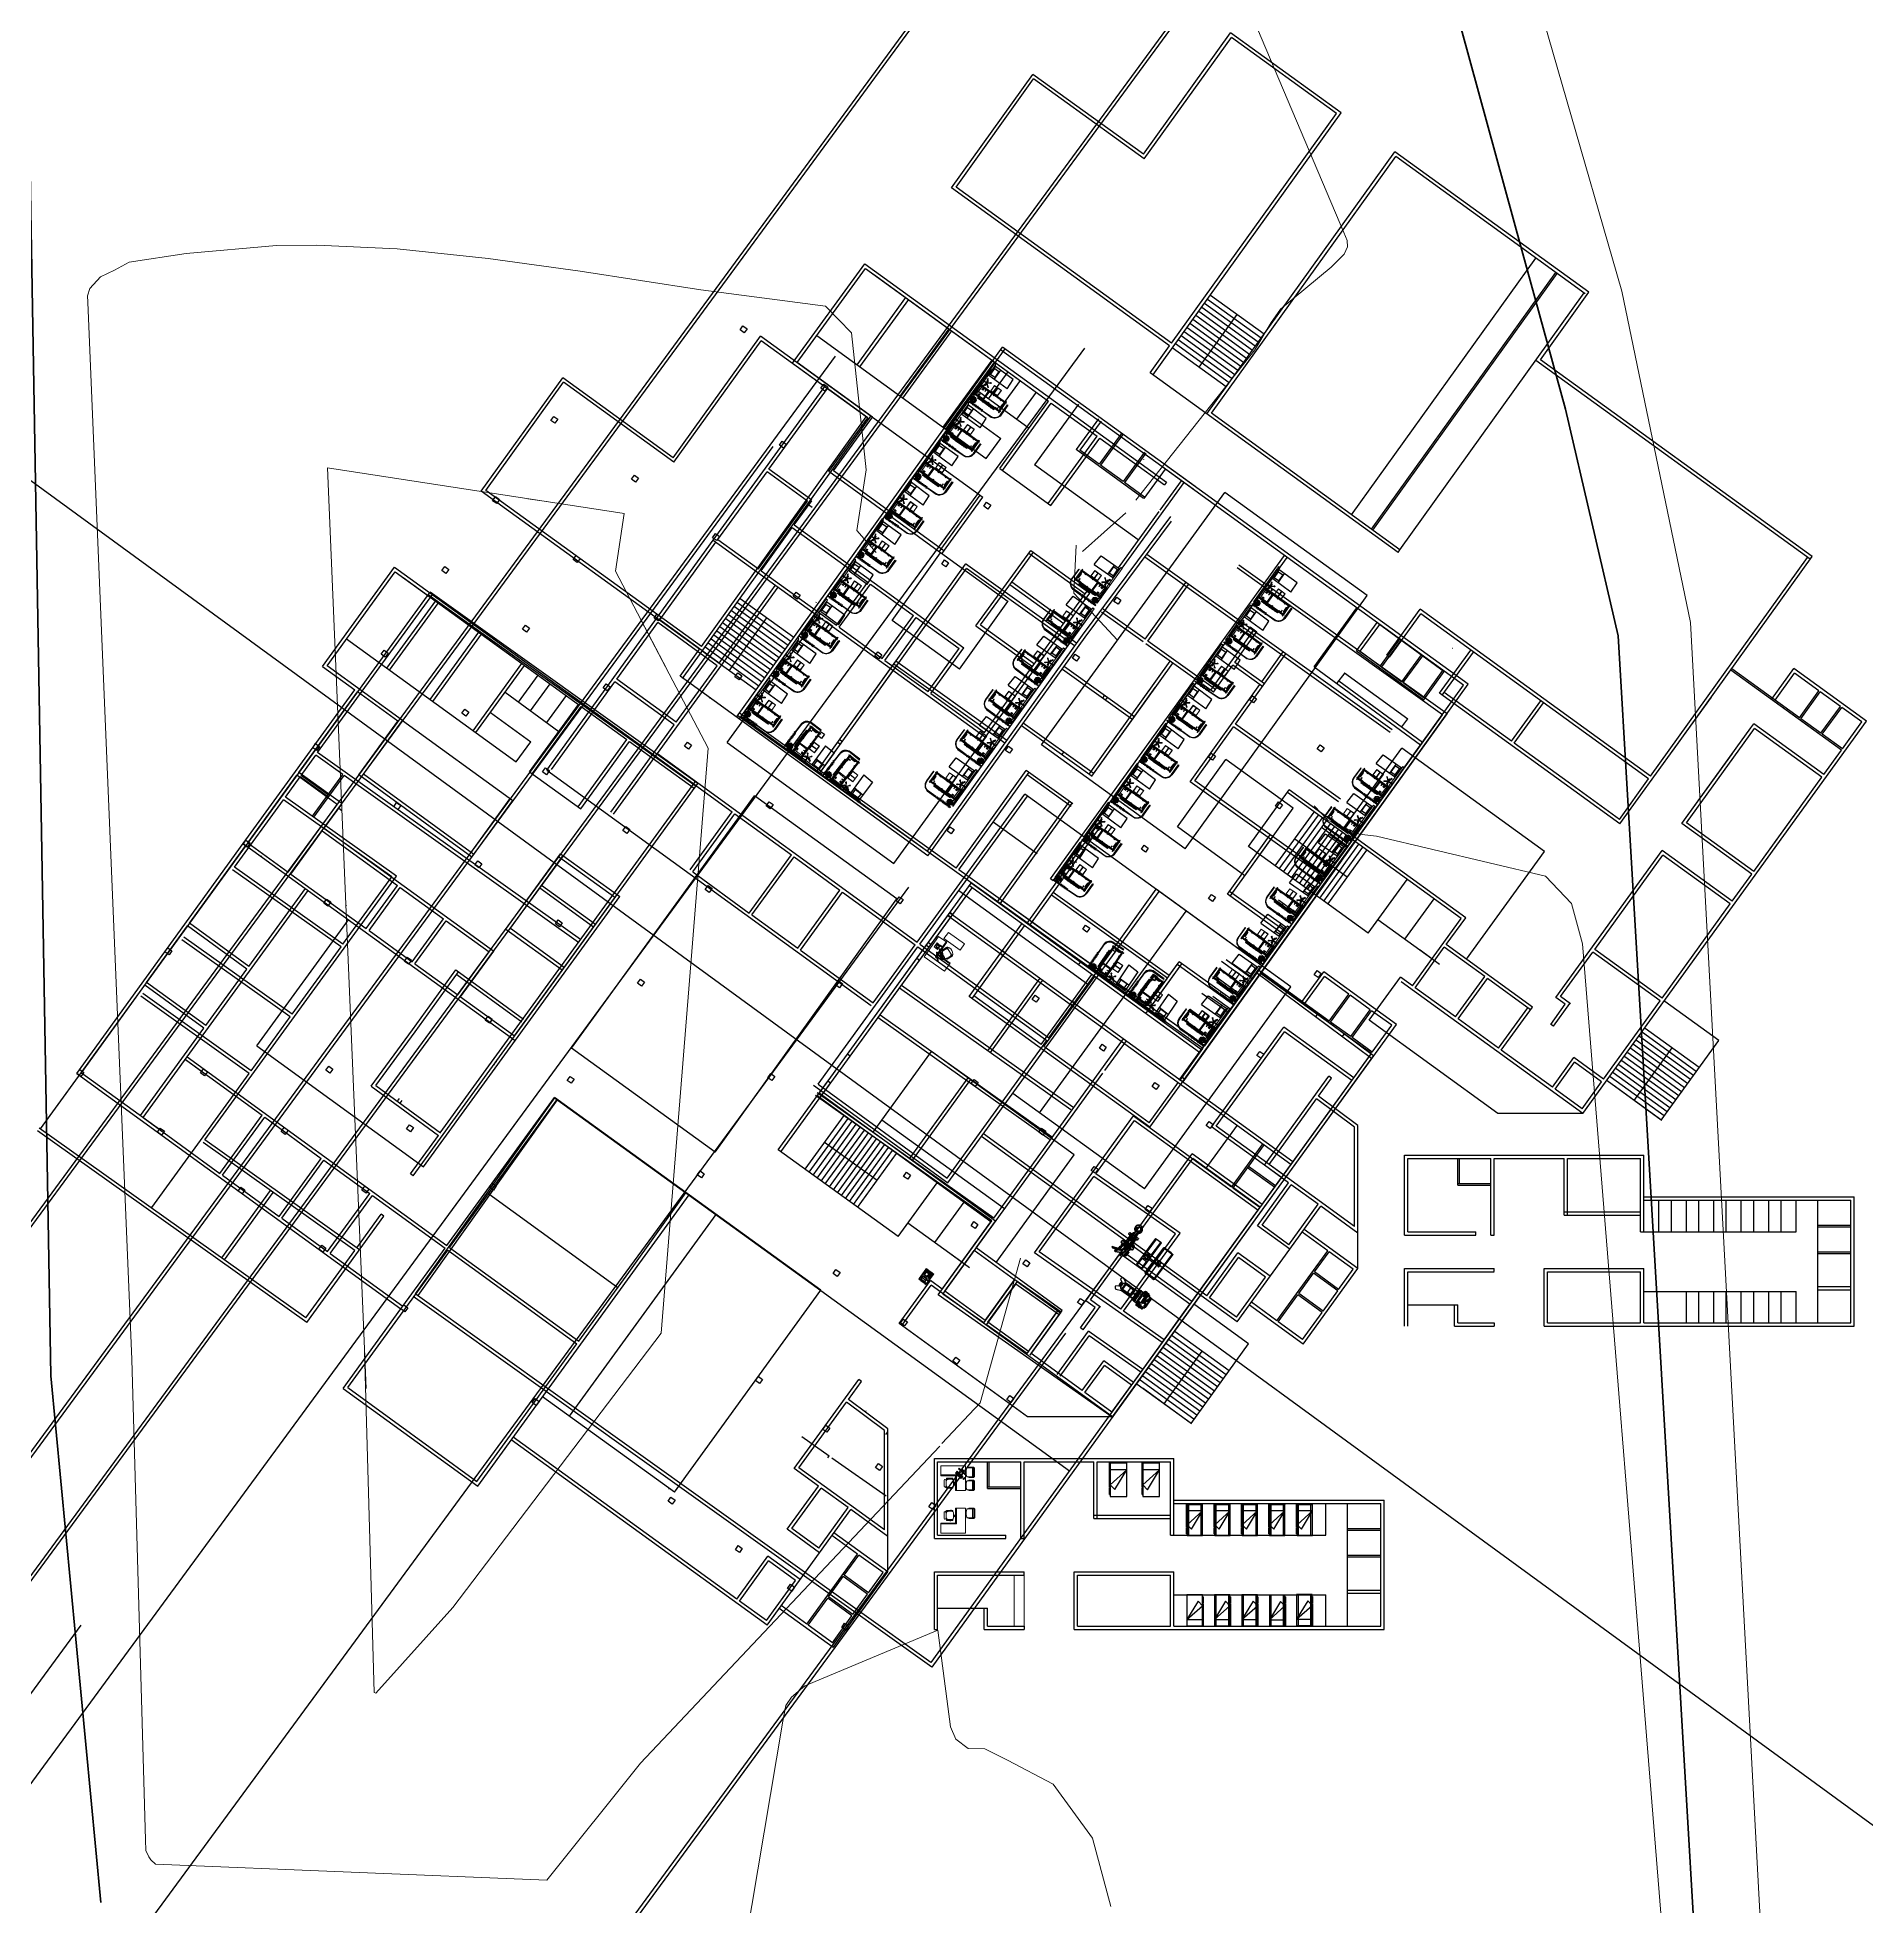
# Model space of a CAD drawing. Header units: metres. Extents: x 141303 to 146299, y 125960 to 127091.
# Drawn here: x 142311.1 to 142421.1, y 126577.3 to 126689.7 of the extents above; entities that cross this region are included whole.
import ezdxf

# ---------------------------------------------------------------- set-up
doc = ezdxf.new("R2010")
doc.units = ezdxf.units.M
doc.header["$MEASUREMENT"] = 0
for name, pattern in [('ACAD_ISO04W100', [30, 24, -3, 0, -3]), ('C05 _MOB-EQUIP URGENCIAS Y TOCOCIRUGÍA$0$006_URGENCIAS & TOCOCIRUGÍA$0$03.-PRIMER NIVEL GENERAL$0$XR-PLANTA 3ER NIVEL$0$DASHED', [19.05, 12.7, -6.35]), ('C05 _MOB-EQUIP URGENCIAS Y TOCOCIRUGÍA$0$006_URGENCIAS & TOCOCIRUGÍA$0$03.-PRIMER NIVEL GENERAL$0$XR-PLANTA 3ER NIVEL$0$DASHED2', [0.375, 0.25, -0.125])]:
    doc.linetypes.add(name, pattern=pattern)
for name, color, linetype, lineweight in [('C02_MOB-EQUIP GINE-PEDIATRÍA$0$MOBILIARIO ADMINISTRATIVO', 7, 'Continuous', 0), ('C03_MOB-EQUIP HOSP MI-CG$0$006_URGENCIAS & TOCOCIRUGÍA$0$MOBILIARIO ADMINISTRATIVO', 7, 'Continuous', 0), ('C03_MOB-EQUIP HOSP MI-CG$0$MOBILIARIO ADMINISTRATIVO', 7, 'Continuous', 0), ('C07_MOB-C.EXT Y FARMACIA$0$007_ADMISIÓN_HOSPITALARIA$0$SANCTORUM_ADMISION HOSPITALARIA_V5$0$007_ADMISIÓN_HOSPITALARIA$0$02.-PLANTA BAJA GENERAL$0$MOB', 7, 'Continuous', 0), ('new column', 4, 'Continuous', 25), ('NVMI-CONTOUR', 43, 'Continuous', 13), ('NVMI_ROAD', 253, 'Continuous', 20), ('NVMI_SITEBOUNDARY', 255, 'ACAD_ISO04W100', 40), ('NVMI_WALL', 7, 'Continuous', 30), ('WALL NEW', 7, 'Continuous', 25)]:
    doc.layers.add(name, color=color, linetype=linetype, lineweight=lineweight)
for name, color, linetype in [('Computadoras -TI', 3, 'Continuous'), ('Edges', 7, 'Continuous'), ('FURNITURE', 6, 'Continuous'), ('projection lines', 221, 'Continuous'), ('Telefonos -TI', 3, 'Continuous')]:
    doc.layers.add(name, color=color, linetype=linetype)
doc.layers.get('0').off()
doc.styles.add('C07_MOB-C.EXT Y FARMACIA$0$007_ADMISIÓN_HOSPITALARIA$0$SANCTORUM_ADMISION HOSPITALARIA_V5$0$007_ADMISIÓN_HOSPITALARIA$0$02.-PLANTA BAJA GENERAL$0$LEROY', font='LEROY.SHX', dxfattribs={"width": 1.25, "height": 1})

# ---------------------------------------------------------------- blocks, each defined once
blk = doc.blocks.new('C03_MOB-EQUIP HOSP MI-CG$0$005_HOSP_MEDINTERNA&CIRGENERAL$0$005_HOSP_MEDINTERNA&CIRGENERAL$0$Nivel 02_APOYOS Y SERVICIOS$0$CAMA')
for p, q in [((494738.49, 2131918.54), (494738.51, 2131918.54)), ((494738.51, 2131918.13), (494738.49, 2131918.13)), ((494738.53, 2131918.66), (494739.53, 2131918.66)), ((494738.53, 2131916.66), (494738.53, 2131918.66)), ((494738.53, 2131917.96), (494738.81, 2131918.25)), ((494739.53, 2131917.06), (494738.53, 2131917.96)), ((494738.81, 2131918.25), (494739.53, 2131917.06)), ((494739.53, 2131918.66), (494739.53, 2131916.66)), ((494739.53, 2131917.06), (494738.53, 2131917.06)), ((494739.53, 2131916.66), (494738.53, 2131916.66))]:
    blk.add_line(p, q)
for points in [[(494738.49, 2131918.54), (494738.49, 2131918.13)], [(494738.51, 2131918.13), (494738.51, 2131918.54)]]:
    blk.add_lwpolyline(points)
blk.add_lwpolyline([(494738.49, 2131916.63), (494739.51, 2131916.63), (494739.51, 2131916.65), (494738.51, 2131916.65), (494738.51, 2131918.09), (494738.49, 2131918.09), (494738.49, 2131916.63), (494738.49, 2131916.63)], close=True)
blk = doc.blocks.new('C02_MOB-EQUIP GINE-PEDIATRÍA$0$SILLA ADM')
at = {"lineweight": 0}
for p, q in [((20.05, 67.98, 0), (19.93, 67.71, 0)), ((19.95, 67.52, 0), (20.27, 67.38, 0)), ((19.98, 67.58, 0), (20.32, 67.42, 0)), ((20.52, 67.88, 0), (20.18, 68.03, 0)), ((20.52, 67.95, 0), (20.2, 68.09, 0)), ((20.3, 67.47, 0), (20.48, 67.86, 0)), ((20.52, 67.88, 0), (20.54, 67.87, 0)), ((20.54, 67.89, 0), (20.54, 67.9, 0)), ((20.32, 67.42, 0), (20.34, 67.42, 0)), ((20.32, 67.41, 0), (20.32, 67.4, 0))]:
    blk.add_line(p, q, dxfattribs=at)
at = {"lineweight": 0, "ltscale": 15}
for p, q in [((20, 67.93, 0), (19.95, 67.87, 0)), ((19.95, 67.87, 0), (19.95, 67.87, 0)), ((19.99, 67.93, 0), (19.96, 67.89, 0)), ((19.96, 67.89, 0), (19.96, 67.88, 0)), ((19.98, 67.82, 0), (19.96, 67.83, 0)), ((20, 67.87, 0), (19.98, 67.87, 0)), ((19.99, 67.93, 0), (20, 67.92, 0)), ((20.02, 67.91, 0), (20, 67.93, 0))]:
    blk.add_line(p, q, dxfattribs=at)
at = {"lineweight": 0}
for centre, radius, start, end in [((20.02, 67.67, 0), 0.101, 156.0969, 246.0969), ((19.97, 67.55, 0), 0.03, 66.0969, 246.0969), ((20.14, 67.94, 0), 0.101, 66.0969, 156.0969), ((20.19, 68.06, 0), 0.03, 66.0969, 246.0969), ((20.25, 67.55, 0), 0.0835, 246.0969, 336.0969), ((20.33, 67.46, 0), 0.0337, 156.0969, 246.0969), ((20.16, 67.77, 0), 0.416, 303.6077, 8.5862), ((20.38, 67.85, 0), 0.0835, 336.0969, 66.0969), ((20.51, 67.85, 0), 0.0337, 66.0969, 156.0969), ((20.51, 67.91, 0), 0.0337, 336.0969, 66.0969), ((20.53, 67.89, 0), 0.0122, 246.0969, 336.0969), ((20.52, 67.82, 0), 0.0575, 8.5862, 66.0969), ((20.29, 67.41, 0), 0.0337, 246.0969, 336.0969), ((20.31, 67.41, 0), 0.0122, 336.0969, 66.0969), ((20.36, 67.47, 0), 0.0575, 246.0969, 303.6077)]:
    blk.add_arc(centre, radius, start, end, dxfattribs=at)
at = {"lineweight": 0, "ltscale": 15}
blk.add_arc((19.97, 67.85, 0), 0.0235, 66.0697, 246.0697, dxfattribs=at)
blk = doc.blocks.new('C02_MOB-EQUIP GINE-PEDIATRÍA$0$DESK 1.50 X 1.50')
for points in [[(252.5, -575.35), (254, -575.35)], [(252.5, -575.35), (252.5, -575.95)], [(254, -575.35), (254, -576.85)], [(252.5, -575.9), (253.45, -575.9)], [(252.5, -575.95), (253.4, -575.95)], [(253.4, -575.95), (253.45, -575.9)], [(253.4, -575.95), (253.4, -576.85)], [(253.45, -575.9), (253.45, -576.85)], [(253.4, -576.85), (254, -576.85)]]:
    blk.add_lwpolyline(points)
blk = doc.blocks.new('C07_MOB-C.EXT Y FARMACIA$0$007_ADMISIÓN_HOSPITALARIA$0$SANCTORUM_ADMISION HOSPITALARIA_V5$0$007_ADMISIÓN_HOSPITALARIA$0$02.-PLANTA BAJA GENERAL$0$tel-ip-flat-10')
at = {"layer": 'C07_MOB-C.EXT Y FARMACIA$0$007_ADMISIÓN_HOSPITALARIA$0$SANCTORUM_ADMISION HOSPITALARIA_V5$0$007_ADMISIÓN_HOSPITALARIA$0$02.-PLANTA BAJA GENERAL$0$MOB'}
h = blk.add_hatch(dxfattribs=at)
h.set_pattern_fill('ACET-2D-ANSI31', color=256, scale=0.017696, angle=221.1209, style=0)
h.set_pattern_definition([(176.1209, (5.901504, -4.01507), (-0.00380107, -0.05605687), [])])
h.paths.add_polyline_path([(0.04, -0.15), (0.04, -0.13), (0.03, -0.14)])
h.paths.add_polyline_path([(0.03, -0.13), (0.04, -0.13), (0.03, -0.14)])
at = {"lineweight": 0, "ltscale": 2}
for p, q in [((0.1, 0.09), (-0.1, -0.09)), ((0.05, 0.02), (-0.02, -0.04)), ((0.05, 0.04), (0.22, -0.16)), ((0.06, 0.16), (0.07, 0.17)), ((0.06, 0.14), (0.07, 0.15)), ((0.06, 0.13), (0.07, 0.14)), ((0.1, 0.08), (0.06, 0.04)), ((0.1, 0), (0.06, 0.03)), ((0.06, 0.02), (0.21, -0.16)), ((0.07, 0.11), (0.08, 0.13)), ((0.07, 0.1), (0.08, 0.12)), ((0.08, 0.16), (0.09, 0.18)), ((0.09, 0.07), (0.08, 0.1)), ((0.1, 0.05), (0.08, 0.04)), ((0.1, 0.05), (0.08, 0.04)), ((0.08, 0.04), (0.21, -0.12)), ((0.09, 0.16), (0.1, 0.17)), ((0.1, 0.15), (0.11, 0.17)), ((0.1, 0.09), (0.27, -0.11)), ((0.1, 0.05), (0.23, -0.1)), ((0.11, 0.14), (0.12, 0.16)), ((0.11, 0.09), (0.28, -0.1)), ((0.11, 0.07), (0.14, 0.03)), ((0.12, 0.13), (0.13, 0.15)), ((0.12, 0.13), (0.13, 0.14)), ((0.13, 0.11), (0.14, 0.13)), ((0.13, 0.1), (0.14, 0.12)), ((0.13, 0.09), (0.14, 0.1)), ((0.14, 0.02), (0.13, 0.02)), ((0.14, 0.08), (0.15, 0.09)), ((0.14, 0.06), (0.15, 0.08)), ((0.16, 0), (0.15, -0.01)), ((-0.1, -0.1), (0.06, -0.29)), ((-0.07, -0.09), (-0.08, -0.1)), ((-0.08, -0.1), (-0.07, -0.11)), ((-0.07, -0.1), (-0.08, -0.1)), ((-0.07, -0.09), (-0.06, -0.1)), ((-0.06, -0.1), (-0.07, -0.12)), ((-0.07, -0.1), (-0.07, -0.1)), ((-0.07, -0.11), (-0.07, -0.1)), ((-0.05, -0.11), (-0.07, -0.12)), ((-0.05, -0.07), (-0.06, -0.08)), ((-0.04, -0.12), (-0.06, -0.13)), ((-0.04, -0.12), (-0.06, -0.14)), ((-0.05, -0.07), (-0.04, -0.08)), ((-0.04, -0.08), (-0.05, -0.1)), ((-0.03, -0.09), (-0.05, -0.1)), ((-0.05, -0.11), (-0.04, -0.12)), ((-0.03, -0.05), (-0.04, -0.07)), ((-0.02, -0.1), (-0.04, -0.11)), ((-0.04, -0.12), (-0.03, -0.14)), ((-0.03, -0.14), (-0.04, -0.15)), ((-0.03, -0.14), (-0.04, -0.15)), ((-0.03, -0.05), (-0.02, -0.07)), ((-0.01, -0.07), (-0.03, -0.08)), ((-0.02, -0.07), (-0.03, -0.08)), ((-0.03, -0.09), (-0.02, -0.1)), ((-0.02, -0.1), (-0.03, -0.12)), ((-0.03, -0.14), (-0.01, -0.15)), ((-0.01, -0.15), (-0.03, -0.17)), ((-0.02, -0.05), (0.13, -0.23)), ((0, -0.08), (-0.02, -0.1)), ((-0.02, -0.1), (-0.01, -0.12)), ((-0.01, -0.12), (-0.02, -0.13)), ((0, -0.12), (-0.02, -0.13)), ((-0.01, -0.07), (0, -0.08)), ((0, -0.09), (-0.01, -0.1)), ((0.01, -0.13), (-0.01, -0.15)), ((0, -0.09), (0.01, -0.1)), ((0.02, -0.1), (0, -0.12)), ((0.01, -0.1), (0, -0.11)), ((0, -0.12), (0.01, -0.13)), ((0.03, -0.12), (0.01, -0.13)), ((0.02, -0.1), (0.03, -0.12)), ((0.04, -0.13), (0.03, -0.14)), ((0.04, -0.13), (0.03, -0.14)), ((0.03, -0.13), (0.03, -0.14)), ((0.03, -0.13), (0.04, -0.13)), ((0.04, -0.15), (0.03, -0.14)), ((0.04, -0.15), (0.04, -0.13)), ((0.28, -0.1), (0.06, -0.29)), ((0.12, -0.22), (0.06, -0.28)), ((0.12, -0.23), (0.06, -0.28)), ((0.17, -0.12), (0.1, -0.18)), ((0.11, 0), (0.11, 0)), ((0.13, -0.02), (0.12, -0.03)), ((0.18, -0.14), (0.12, -0.19)), ((0.12, -0.2), (0.13, -0.21)), ((0.14, -0.03), (0.13, -0.04)), ((0.2, -0.15), (0.13, -0.21)), ((0.15, -0.04), (0.14, -0.05)), ((0.16, -0.05), (0.15, -0.06)), ((0.16, -0.06), (0.15, -0.06)), ((0.17, -0.01), (0.16, -0.02)), ((0.17, -0.06), (0.16, -0.07)), ((0.18, -0.02), (0.17, -0.02)), ((0.18, -0.02), (0.18, -0.03)), ((0.19, -0.03), (0.18, -0.04)), ((0.18, -0.08), (0.18, -0.08)), ((0.18, -0.09), (0.21, -0.14)), ((0.18, -0.14), (0.2, -0.15)), ((0.2, -0.04), (0.19, -0.05)), ((0.21, -0.06), (0.2, -0.06)), ((0.26, -0.09), (0.22, -0.06)), ((0.23, -0.11), (0.22, -0.12)), ((0.26, -0.11), (0.22, -0.14))]:
    blk.add_line(p, q, dxfattribs=at)
at = {"lineweight": 0, "const_width": 0.00178}
for points in [[(-0.08, -0.1), (-0.07, -0.12)], [(-0.06, -0.08), (-0.05, -0.1)], [(-0.07, -0.12), (-0.06, -0.13)], [(-0.06, -0.14), (-0.04, -0.15)], [(-0.04, -0.07), (-0.03, -0.08)], [(-0.05, -0.1), (-0.04, -0.11)], [(-0.03, -0.12), (-0.02, -0.13)], [(-0.04, -0.15), (-0.03, -0.17)], [(-0.03, -0.08), (-0.02, -0.1)], [(-0.01, -0.1), (0, -0.11)], [(-0.02, -0.13), (-0.01, -0.15)], [(0, -0.12), (0.01, -0.13)]]:
    blk.add_lwpolyline(points, dxfattribs=at)
at = {"lineweight": 0, "ltscale": 2}
for centre, radius, start, end in [((0.05, 0.02), 0.00336, 41.1209, 131.1209), ((0.07, 0.04), 0.00841, 131.1209, 227.4187), ((0.09, 0.04), 0.00504, 131.1209, 221.1209), ((0.09, 0.04), 0.00504, 131.1209, 221.1209), ((0.11, 0.08), 0.00841, 41.1209, 131.1209), ((0.1, 0.07), 0.00841, 34.823, 131.1209), ((0.1, 0.05), 0.00504, 41.1209, 131.1209), ((0.1, 0.05), 0.00504, 41.1209, 131.1209), ((0.13, 0.03), 0.00841, 311.1209, 34.823), ((-0.1, -0.1), 0.00841, 131.1209, 221.1209), ((-0.02, -0.05), 0.00336, 131.1209, 221.1209), ((0.1, 0), 0.00841, 227.4187, 311.1209), ((0.12, -0.19), 0.00336, 131.1209, 221.1209), ((0.13, -0.21), 0.00336, 221.1209, 311.1209), ((0.18, -0.09), 0.00841, 131.1209, 214.823), ((0.18, -0.14), 0.00336, 41.1209, 131.1209), ((0.19, -0.15), 0.00336, 311.1209, 41.1209), ((0.21, -0.07), 0.00841, 47.4187, 131.1209), ((0.22, -0.11), 0.00504, 221.1209, 311.1209), ((0.21, -0.13), 0.00841, 214.823, 311.1209), ((0.23, -0.1), 0.00504, 311.1209, 41.1209), ((0.25, -0.1), 0.00841, 311.1209, 47.4187)]:
    blk.add_arc(centre, radius, start, end, dxfattribs=at)
at = {"lineweight": 0, "ltscale": 2, "style": 'C07_MOB-C.EXT Y FARMACIA$0$007_ADMISIÓN_HOSPITALARIA$0$SANCTORUM_ADMISION HOSPITALARIA_V5$0$007_ADMISIÓN_HOSPITALARIA$0$02.-PLANTA BAJA GENERAL$0$LEROY'}
for s, p in [('9', (-0.06, -0.11)), ('0', (-0.05, -0.08)), ('6', (-0.04, -0.13)), ('8', (-0.04, -0.1)), ('*', (-0.03, -0.06)), ('5', (-0.02, -0.11)), ('3', (-0.03, -0.15)), ('7', (-0.02, -0.08)), ('4', (0, -0.1)), ('2', (-0.01, -0.13)), ('1', (0.01, -0.11))]:
    blk.add_text(s, height=0.00633, rotation=221.1209, dxfattribs=at).set_placement(p)
blk = doc.blocks.new('C07_MOB-C.EXT Y FARMACIA$0$01.TLAT_TRIAGE - 06$0$02.COV_LNDV_MONTAJE - 00$0$Mob  -  PC 02')
at = {"lineweight": 0}
for p, q in [((-0.39, 0.4), (-0.44, 0.32)), ((-0.44, 0.3), (-0.38, 0.27)), ((-0.4, 0.35), (-0.39, 0.36)), ((-0.4, 0.34), (-0.4, 0.35)), ((-0.4, 0.33), (-0.4, 0.34)), ((-0.4, 0.34), (-0.4, 0.34)), ((-0.4, 0.32), (-0.4, 0.33)), ((-0.4, 0.33), (-0.4, 0.33)), ((-0.39, 0.32), (-0.4, 0.31)), ((-0.4, 0.31), (-0.4, 0.32)), ((-0.4, 0.32), (-0.4, 0.32)), ((-0.39, 0.31), (-0.4, 0.31)), ((-0.4, 0.31), (-0.39, 0.31)), ((-0.39, 0.31), (-0.4, 0.31)), ((-0.4, 0.31), (-0.4, 0.31)), ((-0.39, 0.36), (-0.38, 0.37)), ((-0.39, 0.36), (-0.39, 0.36)), ((-0.39, 0.36), (-0.39, 0.36)), ((-0.39, 0.32), (-0.38, 0.33)), ((-0.39, 0.32), (-0.39, 0.32)), ((-0.39, 0.31), (-0.39, 0.32)), ((-0.39, 0.31), (-0.39, 0.31)), ((-0.38, 0.31), (-0.39, 0.31)), ((-0.39, 0.31), (-0.39, 0.31)), ((-0.39, 0.31), (-0.39, 0.31)), ((-0.32, 0.37), (-0.38, 0.41)), ((-0.38, 0.37), (-0.38, 0.37)), ((-0.38, 0.37), (-0.37, 0.37)), ((-0.37, 0.32), (-0.38, 0.31)), ((-0.38, 0.31), (-0.38, 0.31)), ((-0.37, 0.37), (-0.37, 0.37)), ((-0.37, 0.37), (-0.36, 0.37)), ((-0.37, 0.27), (-0.32, 0.36)), ((-0.36, 0.32), (-0.37, 0.32)), ((-0.37, 0.32), (-0.37, 0.32)), ((-0.36, 0.37), (-0.36, 0.37)), ((-0.36, 0.37), (-0.36, 0.36)), ((-0.36, 0.36), (-0.36, 0.36)), ((-0.36, 0.36), (-0.36, 0.35)), ((-0.36, 0.35), (-0.36, 0.35)), ((-0.36, 0.35), (-0.36, 0.34)), ((-0.36, 0.34), (-0.36, 0.34)), ((-0.36, 0.34), (-0.36, 0.33)), ((-0.36, 0.33), (-0.36, 0.32)), ((0.22, 0.46), (-0.24, 0.46)), ((-0.24, 0.46), (-0.24, 0.3)), ((-0.16, 0.44), (-0.24, 0.44)), ((-0.24, 0.44), (-0.24, 0.35)), ((-0.24, 0.35), (-0.16, 0.35)), ((-0.16, 0.33), (-0.24, 0.33)), ((-0.24, 0.33), (-0.24, 0.31)), ((-0.24, 0.31), (-0.16, 0.31)), ((-0.24, 0.3), (0.22, 0.3)), ((-0.22, 0.44), (-0.23, 0.44)), ((-0.23, 0.44), (-0.23, 0.41)), ((-0.23, 0.41), (-0.23, 0.44)), ((-0.23, 0.41), (-0.22, 0.41)), ((-0.22, 0.4), (-0.23, 0.4)), ((-0.23, 0.4), (-0.23, 0.37)), ((-0.23, 0.37), (-0.23, 0.4)), ((-0.22, 0.37), (-0.23, 0.37)), ((-0.23, 0.37), (-0.23, 0.35)), ((-0.23, 0.35), (-0.23, 0.37)), ((-0.23, 0.37), (-0.22, 0.37)), ((-0.23, 0.35), (-0.22, 0.35)), ((-0.22, 0.41), (-0.22, 0.44)), ((-0.2, 0.44), (-0.22, 0.44)), ((-0.22, 0.44), (-0.22, 0.42)), ((-0.22, 0.42), (-0.22, 0.44)), ((-0.2, 0.42), (-0.22, 0.42)), ((-0.22, 0.42), (-0.22, 0.41)), ((-0.22, 0.41), (-0.22, 0.42)), ((-0.22, 0.42), (-0.2, 0.42)), ((-0.22, 0.41), (-0.2, 0.41)), ((-0.2, 0.4), (-0.22, 0.4)), ((-0.22, 0.4), (-0.22, 0.39)), ((-0.22, 0.39), (-0.22, 0.4)), ((-0.22, 0.37), (-0.22, 0.4)), ((-0.2, 0.39), (-0.22, 0.39)), ((-0.22, 0.39), (-0.22, 0.37)), ((-0.22, 0.37), (-0.22, 0.39)), ((-0.22, 0.39), (-0.2, 0.39)), ((-0.22, 0.35), (-0.22, 0.37)), ((-0.22, 0.37), (-0.2, 0.37)), ((-0.2, 0.37), (-0.22, 0.37)), ((-0.22, 0.37), (-0.22, 0.35)), ((-0.22, 0.35), (-0.22, 0.37)), ((-0.22, 0.35), (-0.2, 0.35)), ((-0.16, 0.44), (-0.2, 0.44)), ((-0.2, 0.44), (-0.2, 0.42)), ((-0.2, 0.42), (-0.2, 0.44)), ((-0.2, 0.42), (-0.2, 0.44)), ((-0.2, 0.41), (-0.2, 0.42)), ((-0.18, 0.42), (-0.2, 0.42)), ((-0.2, 0.42), (-0.2, 0.41)), ((-0.2, 0.41), (-0.2, 0.42)), ((-0.2, 0.42), (-0.16, 0.42)), ((-0.2, 0.41), (-0.18, 0.41)), ((-0.18, 0.4), (-0.2, 0.4)), ((-0.2, 0.4), (-0.2, 0.39)), ((-0.2, 0.39), (-0.2, 0.4)), ((-0.2, 0.39), (-0.2, 0.4)), ((-0.18, 0.39), (-0.2, 0.39)), ((-0.2, 0.39), (-0.2, 0.37)), ((-0.2, 0.37), (-0.2, 0.39)), ((-0.2, 0.37), (-0.2, 0.39)), ((-0.2, 0.39), (-0.18, 0.39)), ((-0.2, 0.37), (-0.18, 0.37)), ((-0.2, 0.35), (-0.2, 0.37)), ((-0.18, 0.37), (-0.2, 0.37)), ((-0.2, 0.37), (-0.2, 0.35)), ((-0.2, 0.35), (-0.2, 0.37)), ((-0.2, 0.35), (-0.18, 0.35)), ((-0.18, 0.41), (-0.18, 0.42)), ((-0.16, 0.42), (-0.18, 0.42)), ((-0.18, 0.42), (-0.18, 0.41)), ((-0.18, 0.41), (-0.18, 0.42)), ((-0.18, 0.41), (-0.16, 0.41)), ((-0.16, 0.4), (-0.18, 0.4)), ((-0.18, 0.4), (-0.18, 0.39)), ((-0.18, 0.39), (-0.18, 0.4)), ((-0.18, 0.39), (-0.18, 0.4)), ((-0.16, 0.39), (-0.18, 0.39)), ((-0.18, 0.39), (-0.18, 0.37)), ((-0.18, 0.37), (-0.18, 0.39)), ((-0.18, 0.37), (-0.18, 0.39)), ((-0.18, 0.39), (-0.16, 0.39)), ((-0.18, 0.37), (-0.16, 0.37)), ((-0.18, 0.35), (-0.18, 0.37)), ((-0.16, 0.37), (-0.18, 0.37)), ((-0.18, 0.37), (-0.18, 0.35)), ((-0.18, 0.35), (-0.18, 0.37)), ((-0.18, 0.35), (-0.16, 0.35)), ((-0.16, 0.42), (-0.16, 0.44)), ((-0.16, 0.35), (-0.16, 0.44)), ((-0.16, 0.41), (-0.16, 0.42)), ((-0.16, 0.39), (-0.16, 0.4)), ((-0.16, 0.37), (-0.16, 0.39)), ((-0.16, 0.35), (-0.16, 0.37)), ((-0.16, 0.31), (-0.16, 0.33)), ((-0.13, 0.44), (-0.15, 0.44)), ((-0.15, 0.44), (-0.15, 0.43)), ((-0.15, 0.43), (-0.15, 0.44)), ((-0.15, 0.35), (-0.15, 0.44)), ((-0.15, 0.44), (-0.09, 0.44)), ((-0.15, 0.43), (-0.13, 0.43)), ((-0.13, 0.39), (-0.15, 0.39)), ((-0.15, 0.39), (-0.15, 0.37)), ((-0.15, 0.37), (-0.15, 0.39)), ((-0.13, 0.37), (-0.15, 0.37)), ((-0.15, 0.37), (-0.15, 0.35)), ((-0.15, 0.35), (-0.15, 0.37)), ((-0.15, 0.37), (-0.13, 0.37)), ((-0.15, 0.35), (-0.13, 0.35)), ((-0.09, 0.35), (-0.15, 0.35)), ((-0.13, 0.33), (-0.15, 0.33)), ((-0.15, 0.33), (-0.15, 0.32)), ((-0.15, 0.32), (-0.15, 0.33)), ((-0.15, 0.31), (-0.15, 0.33)), ((-0.15, 0.33), (-0.09, 0.33)), ((-0.15, 0.32), (-0.13, 0.32)), ((-0.09, 0.31), (-0.15, 0.31)), ((-0.13, 0.43), (-0.13, 0.44)), ((-0.11, 0.44), (-0.13, 0.44)), ((-0.13, 0.44), (-0.13, 0.43)), ((-0.13, 0.43), (-0.13, 0.44)), ((-0.13, 0.43), (-0.11, 0.43)), ((-0.11, 0.42), (-0.13, 0.42)), ((-0.13, 0.42), (-0.13, 0.41)), ((-0.13, 0.41), (-0.13, 0.42)), ((-0.13, 0.41), (-0.11, 0.41)), ((-0.13, 0.37), (-0.13, 0.39)), ((-0.11, 0.39), (-0.13, 0.39)), ((-0.13, 0.39), (-0.13, 0.37)), ((-0.13, 0.37), (-0.13, 0.39)), ((-0.13, 0.35), (-0.13, 0.37)), ((-0.11, 0.37), (-0.13, 0.37)), ((-0.13, 0.37), (-0.13, 0.35)), ((-0.13, 0.35), (-0.13, 0.37)), ((-0.13, 0.37), (-0.11, 0.37)), ((-0.13, 0.35), (-0.11, 0.35)), ((-0.13, 0.32), (-0.13, 0.33)), ((-0.11, 0.33), (-0.13, 0.33)), ((-0.13, 0.33), (-0.13, 0.32)), ((-0.13, 0.32), (-0.13, 0.33)), ((-0.13, 0.32), (-0.11, 0.32)), ((-0.09, 0.44), (-0.11, 0.44)), ((-0.11, 0.44), (-0.11, 0.43)), ((-0.11, 0.43), (-0.11, 0.44)), ((-0.11, 0.43), (-0.11, 0.44)), ((-0.11, 0.43), (-0.09, 0.43)), ((-0.11, 0.41), (-0.11, 0.42)), ((-0.09, 0.39), (-0.11, 0.39)), ((-0.11, 0.39), (-0.11, 0.37)), ((-0.11, 0.37), (-0.11, 0.39)), ((-0.11, 0.37), (-0.11, 0.39)), ((-0.09, 0.37), (-0.11, 0.37)), ((-0.11, 0.37), (-0.11, 0.35)), ((-0.11, 0.35), (-0.11, 0.37)), ((-0.11, 0.37), (-0.09, 0.37)), ((-0.11, 0.35), (-0.11, 0.37)), ((-0.11, 0.35), (-0.09, 0.35)), ((-0.09, 0.33), (-0.11, 0.33)), ((-0.11, 0.33), (-0.11, 0.32)), ((-0.11, 0.32), (-0.11, 0.33)), ((-0.11, 0.32), (-0.11, 0.33)), ((-0.11, 0.32), (-0.09, 0.32)), ((-0.09, 0.43), (-0.09, 0.44)), ((-0.09, 0.44), (-0.09, 0.35)), ((-0.09, 0.37), (-0.09, 0.39)), ((-0.09, 0.35), (-0.09, 0.37)), ((-0.09, 0.32), (-0.09, 0.33)), ((-0.09, 0.33), (-0.09, 0.31)), ((-0.08, 0.35), (-0.08, 0.44)), ((0.21, 0.44), (-0.08, 0.44)), ((-0.06, 0.44), (-0.08, 0.44)), ((-0.08, 0.44), (-0.08, 0.43)), ((-0.08, 0.43), (-0.08, 0.44)), ((-0.08, 0.43), (-0.06, 0.43)), ((-0.03, 0.42), (-0.08, 0.42)), ((-0.08, 0.42), (-0.08, 0.41)), ((-0.08, 0.41), (-0.08, 0.42)), ((-0.08, 0.41), (-0.03, 0.41)), ((-0.06, 0.4), (-0.08, 0.4)), ((-0.08, 0.4), (-0.08, 0.37)), ((-0.08, 0.37), (-0.08, 0.4)), ((-0.05, 0.37), (-0.08, 0.37)), ((-0.08, 0.37), (-0.08, 0.35)), ((-0.08, 0.35), (-0.08, 0.37)), ((-0.08, 0.37), (-0.06, 0.37)), ((-0.08, 0.35), (0.21, 0.35)), ((-0.08, 0.35), (-0.05, 0.35)), ((-0.06, 0.33), (-0.08, 0.33)), ((-0.08, 0.33), (-0.08, 0.32)), ((-0.08, 0.32), (-0.08, 0.33)), ((0, 0.33), (-0.08, 0.33)), ((-0.08, 0.33), (-0.08, 0.31)), ((-0.08, 0.31), (-0.08, 0.33)), ((-0.08, 0.32), (-0.06, 0.32)), ((-0.08, 0.31), (0, 0.31)), ((-0.06, 0.43), (-0.06, 0.44)), ((-0.05, 0.4), (-0.06, 0.4)), ((-0.06, 0.4), (-0.06, 0.39)), ((-0.06, 0.39), (-0.06, 0.4)), ((-0.06, 0.39), (-0.06, 0.4)), ((-0.06, 0.39), (-0.05, 0.39)), ((-0.06, 0.37), (-0.06, 0.39)), ((-0.06, 0.39), (-0.06, 0.39)), ((-0.04, 0.33), (-0.06, 0.33)), ((-0.06, 0.33), (-0.06, 0.32)), ((-0.06, 0.32), (-0.06, 0.33)), ((-0.06, 0.32), (-0.06, 0.33)), ((-0.06, 0.32), (-0.04, 0.32)), ((-0.03, 0.44), (-0.05, 0.44)), ((-0.05, 0.44), (-0.05, 0.43)), ((-0.05, 0.43), (-0.05, 0.44)), ((-0.05, 0.43), (-0.03, 0.43)), ((-0.05, 0.39), (-0.05, 0.4)), ((-0.04, 0.39), (-0.05, 0.39)), ((-0.05, 0.39), (-0.05, 0.37)), ((-0.05, 0.37), (-0.05, 0.39)), ((-0.05, 0.37), (-0.04, 0.37)), ((-0.05, 0.35), (-0.05, 0.37)), ((-0.03, 0.4), (-0.04, 0.4)), ((-0.04, 0.4), (-0.04, 0.39)), ((-0.04, 0.39), (-0.04, 0.4)), ((-0.04, 0.39), (-0.03, 0.39)), ((-0.04, 0.37), (-0.04, 0.39)), ((-0.03, 0.37), (-0.04, 0.37)), ((-0.04, 0.37), (-0.04, 0.35)), ((-0.04, 0.35), (-0.04, 0.37)), ((-0.04, 0.35), (-0.03, 0.35)), ((-0.02, 0.33), (-0.04, 0.33)), ((-0.04, 0.33), (-0.04, 0.32)), ((-0.04, 0.32), (-0.04, 0.33)), ((-0.04, 0.32), (-0.04, 0.33)), ((-0.04, 0.32), (-0.02, 0.32)), ((-0.03, 0.43), (-0.03, 0.44)), ((0, 0.44), (-0.03, 0.44)), ((-0.03, 0.44), (-0.03, 0.43)), ((-0.03, 0.43), (-0.03, 0.44)), ((-0.03, 0.43), (0, 0.43)), ((-0.01, 0.42), (-0.03, 0.42)), ((-0.03, 0.42), (-0.03, 0.41)), ((-0.03, 0.41), (-0.03, 0.42)), ((-0.03, 0.41), (-0.03, 0.42)), ((-0.03, 0.41), (-0.01, 0.41)), ((-0.03, 0.39), (-0.03, 0.4)), ((-0.02, 0.39), (-0.03, 0.39)), ((-0.03, 0.39), (-0.03, 0.37)), ((-0.03, 0.37), (-0.03, 0.39)), ((-0.03, 0.37), (-0.02, 0.37)), ((-0.03, 0.35), (-0.03, 0.37)), ((-0.03, 0.05), (-0.03, 0.03)), ((-0.03, 0.04), (0.03, 0.04)), ((-0.03, 0.04), (0.03, 0.04)), ((-0.03, 0.03), (0.03, 0.03)), ((-0.03, 0.03), (0.03, 0.03)), ((-0.03, 0.03), (0.03, 0.03)), ((-0.01, 0.4), (-0.02, 0.4)), ((-0.02, 0.4), (-0.02, 0.39)), ((-0.02, 0.39), (-0.02, 0.4)), ((-0.02, 0.39), (-0.01, 0.39)), ((-0.02, 0.37), (-0.02, 0.39)), ((-0.01, 0.37), (-0.02, 0.37)), ((-0.02, 0.37), (-0.02, 0.35)), ((-0.02, 0.35), (-0.02, 0.37)), ((-0.02, 0.35), (-0.01, 0.35)), ((0, 0.33), (-0.02, 0.33)), ((-0.02, 0.33), (-0.02, 0.32)), ((-0.02, 0.32), (-0.02, 0.33)), ((-0.02, 0.32), (-0.02, 0.33)), ((-0.02, 0.32), (0, 0.32)), ((-0.01, 0.41), (-0.01, 0.42)), ((0, 0.42), (-0.01, 0.42)), ((-0.01, 0.42), (-0.01, 0.41)), ((-0.01, 0.41), (-0.01, 0.42)), ((-0.01, 0.41), (0, 0.41)), ((-0.01, 0.39), (-0.01, 0.4)), ((0, 0.39), (-0.01, 0.39)), ((-0.01, 0.39), (-0.01, 0.37)), ((-0.01, 0.37), (-0.01, 0.39)), ((-0.01, 0.37), (0, 0.37)), ((-0.01, 0.35), (-0.01, 0.37)), ((0, 0.43), (0, 0.44)), ((0.02, 0.44), (0, 0.44)), ((0, 0.44), (0, 0.43)), ((0, 0.43), (0, 0.44)), ((0, 0.43), (0.02, 0.43)), ((0, 0.41), (0, 0.42)), ((0.01, 0.4), (0, 0.4)), ((0, 0.4), (0, 0.39)), ((0, 0.39), (0, 0.4)), ((0, 0.39), (0.01, 0.39)), ((0, 0.37), (0, 0.39)), ((0.02, 0.39), (0, 0.39)), ((0, 0.39), (0, 0.37)), ((0, 0.37), (0, 0.39)), ((0, 0.37), (0.02, 0.37)), ((0.01, 0.37), (0, 0.37)), ((0, 0.37), (0, 0.35)), ((0, 0.35), (0, 0.37)), ((0, 0.35), (0.01, 0.35)), ((0, 0.32), (0, 0.33)), ((0, 0.31), (0, 0.33)), ((0.02, 0.42), (0.01, 0.42)), ((0.01, 0.42), (0.01, 0.41)), ((0.01, 0.41), (0.01, 0.42)), ((0.01, 0.41), (0.02, 0.41)), ((0.01, 0.39), (0.01, 0.4)), ((0.01, 0.35), (0.01, 0.37)), ((0.02, 0.33), (0.01, 0.33)), ((0.01, 0.33), (0.01, 0.32)), ((0.01, 0.32), (0.01, 0.33)), ((0.08, 0.33), (0.01, 0.33)), ((0.01, 0.33), (0.01, 0.31)), ((0.01, 0.31), (0.01, 0.33)), ((0.01, 0.32), (0.02, 0.32)), ((0.01, 0.31), (0.08, 0.31)), ((0.02, 0.43), (0.02, 0.44)), ((0.02, 0.41), (0.02, 0.42)), ((0.03, 0.4), (0.02, 0.4)), ((0.02, 0.4), (0.02, 0.39)), ((0.02, 0.39), (0.02, 0.4)), ((0.02, 0.39), (0.03, 0.39)), ((0.02, 0.37), (0.02, 0.39)), ((0.04, 0.39), (0.02, 0.39)), ((0.02, 0.39), (0.02, 0.37)), ((0.02, 0.37), (0.02, 0.39)), ((0.02, 0.37), (0.04, 0.37)), ((0.03, 0.37), (0.02, 0.37)), ((0.02, 0.37), (0.02, 0.35)), ((0.02, 0.35), (0.02, 0.37)), ((0.02, 0.35), (0.03, 0.35)), ((0.02, 0.32), (0.02, 0.33)), ((0.12, 0.44), (0.03, 0.44)), ((0.03, 0.44), (0.03, 0.43)), ((0.03, 0.43), (0.03, 0.44)), ((0.03, 0.43), (0.12, 0.43)), ((0.04, 0.42), (0.03, 0.42)), ((0.03, 0.42), (0.03, 0.41)), ((0.03, 0.41), (0.03, 0.42)), ((0.03, 0.41), (0.04, 0.41)), ((0.03, 0.39), (0.03, 0.4)), ((0.03, 0.35), (0.03, 0.37)), ((0.04, 0.33), (0.03, 0.33)), ((0.03, 0.33), (0.03, 0.32)), ((0.03, 0.32), (0.03, 0.33)), ((0.03, 0.32), (0.04, 0.32)), ((0.03, 0.05), (0.03, 0.03)), ((0.04, 0.41), (0.04, 0.42)), ((0.05, 0.4), (0.04, 0.4)), ((0.04, 0.4), (0.04, 0.39)), ((0.04, 0.39), (0.04, 0.4)), ((0.04, 0.39), (0.05, 0.39)), ((0.04, 0.37), (0.04, 0.39)), ((0.06, 0.39), (0.04, 0.39)), ((0.04, 0.39), (0.04, 0.37)), ((0.04, 0.37), (0.04, 0.39)), ((0.04, 0.37), (0.06, 0.37)), ((0.05, 0.37), (0.04, 0.37)), ((0.04, 0.37), (0.04, 0.35)), ((0.04, 0.35), (0.04, 0.37)), ((0.04, 0.35), (0.05, 0.35)), ((0.04, 0.32), (0.04, 0.33)), ((0.06, 0.42), (0.05, 0.42)), ((0.05, 0.42), (0.05, 0.41)), ((0.05, 0.41), (0.05, 0.42)), ((0.05, 0.41), (0.06, 0.41)), ((0.05, 0.39), (0.05, 0.4)), ((0.07, 0.4), (0.05, 0.4)), ((0.05, 0.4), (0.05, 0.39)), ((0.05, 0.39), (0.05, 0.4)), ((0.05, 0.39), (0.07, 0.39)), ((0.05, 0.35), (0.05, 0.37)), ((0.07, 0.37), (0.05, 0.37)), ((0.05, 0.37), (0.05, 0.35)), ((0.05, 0.35), (0.05, 0.37)), ((0.05, 0.35), (0.07, 0.35)), ((0.06, 0.33), (0.05, 0.33)), ((0.05, 0.33), (0.05, 0.32)), ((0.05, 0.32), (0.05, 0.33)), ((0.05, 0.32), (0.06, 0.32)), ((0.06, 0.41), (0.06, 0.42)), ((0.06, 0.37), (0.06, 0.39)), ((0.08, 0.39), (0.06, 0.39)), ((0.06, 0.39), (0.06, 0.37)), ((0.06, 0.37), (0.06, 0.39)), ((0.06, 0.37), (0.08, 0.37)), ((0.06, 0.32), (0.06, 0.33)), ((0.08, 0.42), (0.07, 0.42)), ((0.07, 0.42), (0.07, 0.41)), ((0.07, 0.41), (0.07, 0.42)), ((0.07, 0.41), (0.08, 0.41)), ((0.07, 0.39), (0.07, 0.4)), ((0.09, 0.4), (0.07, 0.4)), ((0.07, 0.4), (0.07, 0.39)), ((0.07, 0.39), (0.07, 0.4)), ((0.07, 0.39), (0.09, 0.39)), ((0.07, 0.35), (0.07, 0.37)), ((0.09, 0.37), (0.07, 0.37)), ((0.07, 0.37), (0.07, 0.35)), ((0.07, 0.35), (0.07, 0.37)), ((0.07, 0.35), (0.09, 0.35)), ((0.08, 0.33), (0.07, 0.33)), ((0.07, 0.33), (0.07, 0.32)), ((0.07, 0.32), (0.07, 0.33)), ((0.07, 0.32), (0.08, 0.32)), ((0.08, 0.41), (0.08, 0.42)), ((0.08, 0.37), (0.08, 0.39)), ((0.1, 0.39), (0.08, 0.39)), ((0.08, 0.39), (0.08, 0.37)), ((0.08, 0.37), (0.08, 0.39)), ((0.08, 0.37), (0.1, 0.37)), ((0.08, 0.32), (0.08, 0.33)), ((0.08, 0.31), (0.08, 0.33)), ((0.1, 0.42), (0.09, 0.42)), ((0.09, 0.42), (0.09, 0.41)), ((0.09, 0.41), (0.09, 0.42)), ((0.09, 0.41), (0.1, 0.41)), ((0.09, 0.39), (0.09, 0.4)), ((0.11, 0.4), (0.09, 0.4)), ((0.09, 0.4), (0.09, 0.39)), ((0.09, 0.39), (0.09, 0.4)), ((0.09, 0.39), (0.11, 0.39)), ((0.09, 0.35), (0.09, 0.37)), ((0.11, 0.37), (0.09, 0.37)), ((0.09, 0.37), (0.09, 0.35)), ((0.09, 0.35), (0.09, 0.37)), ((0.09, 0.35), (0.11, 0.35)), ((0.17, 0.33), (0.09, 0.33)), ((0.09, 0.33), (0.09, 0.31)), ((0.09, 0.31), (0.09, 0.33)), ((0.11, 0.33), (0.09, 0.33)), ((0.09, 0.33), (0.09, 0.32)), ((0.09, 0.32), (0.09, 0.33)), ((0.09, 0.32), (0.11, 0.32)), ((0.09, 0.31), (0.17, 0.31)), ((0.1, 0.41), (0.1, 0.42)), ((0.12, 0.42), (0.1, 0.42)), ((0.1, 0.42), (0.1, 0.41)), ((0.1, 0.41), (0.1, 0.42)), ((0.1, 0.41), (0.12, 0.41)), ((0.1, 0.37), (0.1, 0.39)), ((0.12, 0.39), (0.1, 0.39)), ((0.1, 0.39), (0.1, 0.37)), ((0.1, 0.37), (0.1, 0.39)), ((0.1, 0.37), (0.12, 0.37)), ((0.11, 0.39), (0.11, 0.4)), ((0.13, 0.4), (0.11, 0.4)), ((0.11, 0.4), (0.11, 0.39)), ((0.11, 0.39), (0.11, 0.4)), ((0.11, 0.39), (0.13, 0.39)), ((0.11, 0.35), (0.11, 0.37)), ((0.13, 0.37), (0.11, 0.37)), ((0.11, 0.37), (0.11, 0.35)), ((0.11, 0.35), (0.11, 0.37)), ((0.11, 0.35), (0.13, 0.35)), ((0.13, 0.33), (0.11, 0.33)), ((0.11, 0.33), (0.11, 0.32)), ((0.11, 0.32), (0.11, 0.33)), ((0.11, 0.32), (0.11, 0.33)), ((0.11, 0.32), (0.13, 0.32)), ((0.12, 0.43), (0.12, 0.44)), ((0.12, 0.41), (0.12, 0.42)), ((0.14, 0.42), (0.12, 0.42)), ((0.12, 0.42), (0.12, 0.41)), ((0.12, 0.41), (0.12, 0.42)), ((0.12, 0.41), (0.14, 0.41)), ((0.12, 0.37), (0.12, 0.39)), ((0.13, 0.39), (0.12, 0.39)), ((0.12, 0.39), (0.12, 0.37)), ((0.12, 0.37), (0.12, 0.39)), ((0.12, 0.37), (0.13, 0.37)), ((0.15, 0.44), (0.13, 0.44)), ((0.13, 0.44), (0.13, 0.43)), ((0.13, 0.43), (0.13, 0.44)), ((0.13, 0.43), (0.15, 0.43)), ((0.13, 0.39), (0.13, 0.4)), ((0.15, 0.4), (0.13, 0.4)), ((0.13, 0.4), (0.13, 0.39)), ((0.13, 0.39), (0.13, 0.4)), ((0.13, 0.39), (0.15, 0.39)), ((0.13, 0.37), (0.13, 0.39)), ((0.15, 0.37), (0.13, 0.37)), ((0.13, 0.37), (0.13, 0.35)), ((0.13, 0.35), (0.13, 0.37)), ((0.13, 0.35), (0.13, 0.37)), ((0.13, 0.35), (0.15, 0.35)), ((0.13, 0.32), (0.13, 0.33)), ((0.15, 0.33), (0.13, 0.33)), ((0.13, 0.33), (0.13, 0.32)), ((0.13, 0.32), (0.13, 0.33)), ((0.13, 0.32), (0.15, 0.32)), ((0.14, 0.41), (0.14, 0.42)), ((0.16, 0.42), (0.14, 0.42)), ((0.14, 0.42), (0.14, 0.41)), ((0.14, 0.41), (0.14, 0.42)), ((0.14, 0.41), (0.16, 0.41)), ((0.15, 0.39), (0.14, 0.39)), ((0.14, 0.39), (0.14, 0.37)), ((0.14, 0.37), (0.14, 0.39)), ((0.14, 0.37), (0.15, 0.37)), ((0.18, 0.44), (0.15, 0.44)), ((0.15, 0.44), (0.15, 0.43)), ((0.15, 0.43), (0.15, 0.44)), ((0.15, 0.43), (0.15, 0.44)), ((0.15, 0.43), (0.18, 0.43)), ((0.16, 0.4), (0.15, 0.4)), ((0.15, 0.4), (0.15, 0.39)), ((0.15, 0.39), (0.15, 0.4)), ((0.15, 0.39), (0.15, 0.4)), ((0.15, 0.39), (0.16, 0.39)), ((0.15, 0.37), (0.15, 0.39)), ((0.15, 0.35), (0.15, 0.37)), ((0.16, 0.37), (0.15, 0.37)), ((0.15, 0.37), (0.15, 0.35)), ((0.15, 0.35), (0.15, 0.37)), ((0.15, 0.35), (0.16, 0.35)), ((0.16, 0.33), (0.15, 0.33)), ((0.15, 0.33), (0.15, 0.32)), ((0.15, 0.32), (0.15, 0.33)), ((0.15, 0.32), (0.15, 0.33)), ((0.15, 0.32), (0.16, 0.32)), ((0.18, 0.42), (0.16, 0.42)), ((0.16, 0.42), (0.16, 0.41)), ((0.16, 0.41), (0.16, 0.42)), ((0.16, 0.41), (0.16, 0.42)), ((0.16, 0.41), (0.18, 0.41)), ((0.16, 0.39), (0.16, 0.4)), ((0.17, 0.39), (0.16, 0.39)), ((0.16, 0.39), (0.16, 0.37)), ((0.16, 0.37), (0.16, 0.39)), ((0.16, 0.37), (0.17, 0.37)), ((0.16, 0.35), (0.16, 0.37)), ((0.16, 0.32), (0.16, 0.33)), ((0.18, 0.4), (0.17, 0.4)), ((0.17, 0.4), (0.17, 0.39)), ((0.17, 0.39), (0.17, 0.4)), ((0.17, 0.39), (0.18, 0.39)), ((0.17, 0.37), (0.17, 0.39)), ((0.18, 0.37), (0.17, 0.37)), ((0.17, 0.37), (0.17, 0.35)), ((0.17, 0.35), (0.17, 0.37)), ((0.17, 0.35), (0.18, 0.35)), ((0.17, 0.31), (0.17, 0.33)), ((0.18, 0.43), (0.18, 0.44)), ((0.2, 0.44), (0.18, 0.44)), ((0.18, 0.44), (0.18, 0.43)), ((0.18, 0.43), (0.18, 0.44)), ((0.18, 0.43), (0.2, 0.43)), ((0.18, 0.41), (0.18, 0.42)), ((0.2, 0.42), (0.18, 0.42)), ((0.18, 0.42), (0.18, 0.41)), ((0.18, 0.41), (0.18, 0.42)), ((0.18, 0.41), (0.2, 0.41)), ((0.18, 0.39), (0.18, 0.4)), ((0.2, 0.39), (0.18, 0.39)), ((0.18, 0.39), (0.18, 0.37)), ((0.18, 0.37), (0.18, 0.39)), ((0.18, 0.37), (0.2, 0.37)), ((0.18, 0.35), (0.18, 0.37)), ((0.2, 0.4), (0.19, 0.4)), ((0.19, 0.4), (0.19, 0.39)), ((0.19, 0.39), (0.19, 0.4)), ((0.19, 0.39), (0.2, 0.39)), ((0.2, 0.37), (0.19, 0.37)), ((0.19, 0.37), (0.19, 0.35)), ((0.19, 0.35), (0.19, 0.37)), ((0.19, 0.35), (0.2, 0.35)), ((0.2, 0.33), (0.19, 0.33)), ((0.19, 0.33), (0.19, 0.32)), ((0.19, 0.32), (0.19, 0.33)), ((0.21, 0.33), (0.19, 0.33)), ((0.19, 0.33), (0.19, 0.31)), ((0.19, 0.31), (0.19, 0.33)), ((0.19, 0.32), (0.2, 0.32)), ((0.19, 0.31), (0.21, 0.31)), ((0.2, 0.43), (0.2, 0.44)), ((0.2, 0.41), (0.2, 0.42)), ((0.2, 0.39), (0.2, 0.4)), ((0.2, 0.37), (0.2, 0.39)), ((0.2, 0.35), (0.2, 0.37)), ((0.2, 0.32), (0.2, 0.33)), ((0.21, 0.35), (0.21, 0.44)), ((0.21, 0.31), (0.21, 0.33)), ((0.21, 0.31), (0.21, 0.33)), ((0.22, 0.3), (0.22, 0.46))]:
    blk.add_line(p, q, dxfattribs=at)
for points in [[(0.26, 0.13), (-0.26, 0.13), (-0.26, 0.11), (0.26, 0.11)], [(0.26, 0.11), (-0.26, 0.11), (-0.26, 0.09), (0.26, 0.09)]]:
    blk.add_lwpolyline(points, close=True, dxfattribs=at)
for points in [[(-0.14, 0.07), (-0.14, 0.09)], [(-0.14, 0.09), (0.14, 0.09)], [(0.14, 0.09), (0.14, 0.07)]]:
    blk.add_lwpolyline(points, dxfattribs=at)
for centre, radius, start, end in [((-0.43, 0.31), 0.01, 150.3633, 240.3633), ((-0.36, 0.37), 0.0392, 208.332, 272.3946), ((-0.39, 0.32), 0.00805, 97.1124, 203.6142), ((-0.39, 0.4), 0.01, 60.3633, 150.3633), ((-0.39, 0.32), 0.00805, 277.1124, 23.6142), ((-0.37, 0.28), 0.01, 240.3633, 330.3633), ((-0.32, 0.36), 0.01, 330.3633, 60.3633), ((0, 0.65), 0.596, 256.1191, 283.881), ((0, 0.11), 0.11, 10.4916, 169.5084), ((0, 0.11), 0.11, 205.0741, 334.9259)]:
    blk.add_arc(centre, radius, start, end, dxfattribs=at)
blk = doc.blocks.new('C03_MOB-EQUIP HOSP MI-CG$0$006_URGENCIAS & TOCOCIRUGÍA$0$MOB32')
at = {"lineweight": 0, "ltscale": 15}
for p, q in [((494695.76, 2134830.91, 0.04), (494695.75, 2134830.86, 0.04)), ((494695.77, 2134830.91, 0.04), (494695.75, 2134830.84, 0.04)), ((494695.75, 2134830.86, 0.04), (494695.75, 2134830.86, 0.04)), ((494695.75, 2134830.84, 0.04), (494695.75, 2134830.83, 0.04)), ((494695.76, 2134830.91, 0.04), (494695.77, 2134830.9, 0.04)), ((494695.82, 2134830.89, 0.04), (494695.77, 2134830.91, 0.04)), ((494695.84, 2134830.85, 0.04), (494695.77, 2134830.85, 0.04)), ((494695.84, 2134830.81, 0.04), (494695.77, 2134830.81, 0.04)), ((494695.81, 2134830.85, 0.04), (494695.82, 2134830.89, 0.04)), ((494695.93, 2134830.59, 0.04), (494695.92, 2134830.58, 0.04)), ((494695.97, 2134830.52, 0.04), (494695.96, 2134830.53, 0.04)), ((494695.97, 2134830.52, 0.04), (494695.97, 2134830.52, 0.04)), ((494695.99, 2134831.15, 0.04), (494695.99, 2134831.15, 0.04)), ((494696.06, 2134831.15, 0.04), (494695.99, 2134831.15, 0.04)), ((494696.01, 2134831.15, 0.04), (494696.01, 2134831.15, 0.04)), ((494696.06, 2134831.15, 0.04), (494696.01, 2134831.15, 0.04)), ((494696.06, 2134831.15, 0.04), (494696.06, 2134831.13, 0.04)), ((494696.06, 2134831.15, 0.04), (494696.06, 2134831.15, 0.04)), ((494696.28, 2134830.65, 0.04), (494696.25, 2134830.63, 0.04)), ((494696.25, 2134830.63, 0.04), (494696.28, 2134830.58, 0.04)), ((494696.27, 2134830.99, 0.04), (494696.28, 2134831, 0.04)), ((494696.27, 2134830.67, 0.04), (494696.28, 2134830.66, 0.04)), ((494696.28, 2134830.58, 0.04), (494696.32, 2134830.61, 0.04)), ((494696.29, 2134830.58, 0.04), (494696.33, 2134830.61, 0.04)), ((494696.29, 2134830.59, 0.04), (494696.29, 2134830.58, 0.04)), ((494696.38, 2134831.05, 0.04), (494696.34, 2134831.05, 0.04)), ((494696.38, 2134830.61, 0.04), (494696.34, 2134830.61, 0.04)), ((494696.39, 2134830.98, 0.04), (494696.39, 2134830.68, 0.04))]:
    blk.add_line(p, q, dxfattribs=at)
at = {"lineweight": 0}
for p, q in [((494695.84, 2134830.98, 0.04), (494695.84, 2134830.68, 0.04)), ((494696.25, 2134831.13, 0.04), (494695.87, 2134831.13, 0.04)), ((494695.87, 2134831.13, 0.04), (494695.87, 2134831.08, 0.04)), ((494695.87, 2134831.08, 0.04), (494696.25, 2134831.08, 0.04)), ((494696.25, 2134830.58, 0.04), (494695.87, 2134830.58, 0.04)), ((494695.87, 2134830.58, 0.04), (494695.87, 2134830.53, 0.04)), ((494695.87, 2134830.53, 0.04), (494696.25, 2134830.53, 0.04)), ((494696.25, 2134831.08, 0.04), (494696.25, 2134831.13, 0.04)), ((494696.25, 2134830.53, 0.04), (494696.25, 2134830.58, 0.04)), ((494696.27, 2134830.97, 0.04), (494696.28, 2134830.84, 0.04)), ((494696.28, 2134830.84, 0.04), (494696.27, 2134830.69, 0.04))]:
    blk.add_line(p, q, dxfattribs=at)
at = {"lineweight": 0, "ltscale": 15}
for centre, radius, start, end in [((494695.77, 2134830.83, 0.04), 0.0235, 89.9733, 269.9733), ((494695.99, 2134831.12, 0.04), 0.0235, 33.8153, 146.1313), ((494695.99, 2134830.54, 0.04), 0.0235, 214.0889, 325.8578), ((494696.4, 2134830.89, 0.04), 0.174, 111.5435, 134.8297), ((494676.05, 2134830.84, 0.04), 20.23, 359.4516, 0.4951), ((494696.4, 2134830.77, 0.04), 0.174, 225.1169, 248.4032), ((494696.21, 2134831, 0.04), 0.186, 353.6723, 16.9392), ((494696.21, 2134830.66, 0.04), 0.186, 342.9918, 6.275)]:
    blk.add_arc(centre, radius, start, end, dxfattribs=at)
at = {"lineweight": 0}
for centre, radius, start, end in [((494695.92, 2134830.98, 0.04), 0.0879, 96.6385, 180.7086), ((494695.92, 2134830.68, 0.04), 0.0879, 179.238, 263.3082), ((494696.04, 2134830.07, 0.04), 1.01, 82.874, 97.3738), ((494696.04, 2134831.59, 0.04), 1.01, 262.5729, 277.0726), ((494696.15, 2134830.95, 0.04), 0.119, 10.1305, 83.5543), ((494696.15, 2134830.71, 0.04), 0.119, 276.3923, 349.8161)]:
    blk.add_arc(centre, radius, start, end, dxfattribs=at)
blk = doc.blocks.new('C03_MOB-EQUIP HOSP MI-CG$0$006_URGENCIAS & TOCOCIRUGÍA$0$016_GOBIERNO$0$GOBIERNO_ V05 - 2205 29$0$02.-PLANTA BAJA GENERAL$0$XR-PLANTA BAJA$0$18360311')
at = {"lineweight": 0}
blk.add_lwpolyline([(-0.27, -0.04), (-0.31, -0.04), (-0.31, -0.35), (-0.27, -0.35), (-0.27, -0.43, 0.153193), (-0.26, -0.46, 0.153193), (-0.23, -0.48), (-0.09, -0.51, 0.044367), (-0.08, -0.51, 0.044367), (-0.07, -0.51), (0.07, -0.51, 0.044367), (0.08, -0.51, 0.044367), (0.09, -0.51), (0.23, -0.48), (0.23, -0.48, 0.109125), (0.25, -0.47, 0.197851), (0.27, -0.43), (0.27, -0.35), (0.32, -0.35), (0.32, -0.04), (0.27, -0.04), (0.27, 0), (-0.27, 0), (-0.27, -0.04)], format="xyb", dxfattribs=at)
for points in [[(0.27, 0), (-0.27, 0), (-0.27, -0.01), (0.27, -0.01)], [(-0.27, -0.06), (-0.27, -0.04), (-0.31, -0.04), (-0.31, -0.35), (-0.27, -0.35)], [(0.27, -0.01), (-0.27, -0.01), (-0.27, -0.01), (-0.25, -0.01), (0.25, -0.01), (0.27, -0.01)], [(-0.25, -0.01), (-0.27, -0.01), (-0.27, -0.06), (-0.25, -0.06)], [(0.25, -0.01), (-0.25, -0.01), (-0.25, -0.06), (0.25, -0.06)], [(0.27, -0.01), (0.25, -0.01), (0.25, -0.06), (0.27, -0.06), (0.27, -0.06), (0.27, -0.04)], [(0.32, -0.04), (0.27, -0.04), (0.27, -0.35), (0.32, -0.35)]]:
    blk.add_lwpolyline(points, close=True, dxfattribs=at)
for points in [[(0.27, -0.04), (0.27, -0.01), (-0.27, -0.01), (-0.27, -0.06), (-0.27, -0.35), (-0.27, -0.35), (-0.27, -0.43, 0.313749), (-0.23, -0.48), (-0.09, -0.51, 0.08891), (-0.07, -0.51), (0.07, -0.51, 0.08891), (0.09, -0.51), (0.23, -0.48, 0.313749), (0.27, -0.43), (0.27, -0.35), (0.27, -0.35)], [(0.27, -0.1), (0.27, -0.06), (-0.27, -0.06), (-0.27, -0.1, 0.414214), (-0.24, -0.13), (0.24, -0.13, 0.414213)]]:
    blk.add_lwpolyline(points, format="xyb", close=True, dxfattribs=at)
blk = doc.blocks.new('C03_MOB-EQUIP HOSP MI-CG$0$DESK 1.50 X 1.50')
for points in [[(252.5, -575.35), (254, -575.35)], [(252.5, -575.35), (252.5, -575.95)], [(254, -575.35), (254, -576.85)], [(252.5, -575.9), (253.45, -575.9)], [(252.5, -575.95), (253.4, -575.95)], [(253.4, -575.95), (253.45, -575.9)], [(253.4, -575.95), (253.4, -576.85)], [(253.45, -575.9), (253.45, -576.85)], [(253.4, -576.85), (254, -576.85)]]:
    blk.add_lwpolyline(points)
blk = doc.blocks.new('C05 _MOB-EQUIP URGENCIAS Y TOCOCIRUGÍA$0$cortina antibacterial')
blk.add_lwpolyline([(300.27, -580.67), (300.27, -580.65), (300.27, -580.67), (300.2, -580.67), (300.27, -580.76), (300.27, -580.78), (300.2, -580.78), (300.27, -580.87), (300.27, -580.89), (300.2, -580.89), (300.27, -580.98), (300.27, -581), (300.2, -581), (300.27, -581.09), (300.27, -581.11), (300.2, -581.11), (300.27, -581.2), (300.27, -581.22), (300.2, -581.22), (300.23, -581.31), (300.23, -581.92, 0.354939), (300.65, -582.28), (301.38, -582.28), (301.38, -582.31), (300.65, -582.31, -0.359051), (300.2, -581.92), (300.2, -581.31), (300.17, -581.22), (300.17, -581.2), (300.23, -581.2), (300.17, -581.11), (300.17, -581.09), (300.23, -581.09), (300.17, -581), (300.17, -580.98), (300.23, -580.98), (300.17, -580.89), (300.17, -580.87), (300.23, -580.87), (300.17, -580.78), (300.17, -580.76), (300.23, -580.76), (300.17, -580.67), (300.17, -580.65), (300.23, -580.65), (300.17, -580.56), (300.17, -580.54), (300.23, -580.54), (300.17, -580.45), (300.17, -580.43), (300.23, -580.43), (300.17, -580.34), (300.17, -580.32), (300.23, -580.32), (300.2, -580.28), (300.2, -580.21), (300.23, -580.21), (300.23, -580.27), (300.27, -580.32), (300.27, -580.34), (300.2, -580.34), (300.27, -580.43), (300.27, -580.45), (300.2, -580.45), (300.27, -580.54), (300.27, -580.56), (300.2, -580.56), (300.27, -580.65)], format="xyb")
blk = doc.blocks.new('bed ward')
at = {"layer": 'FURNITURE'}
for p, q in [((142390.8, 126644.9), (142391.22, 126645.43)), ((142391.22, 126645.43), (142392.31, 126644.67)), ((142390.8, 126644.9), (142391.91, 126644.12)), ((142392.01, 126644.88), (142391.6, 126644.33)), ((142391.91, 126644.12), (142392.31, 126644.67)), ((142392.41, 126644.73), (142392.49, 126644.67))]:
    blk.add_line(p, q, dxfattribs=at)
at = {"layer": 'FURNITURE', "linetype": 'Continuous', "lineweight": 0}
for p, q in [((142389.66, 126644.04, 310.94), (142389.61, 126643.97, 310.94)), ((142389.61, 126643.97, 310.94), (142389.64, 126643.95, 310.94)), ((142389.65, 126644.08, 310.94), (142389.64, 126644.06, 310.94)), ((142389.64, 126644.06, 310.94), (142391.21, 126642.91, 310.94)), ((142389.69, 126644.02, 310.94), (142389.64, 126643.95, 310.94)), ((142389.65, 126644.08, 310.94), (142391.23, 126642.93, 310.94)), ((142390.02, 126644.53, 310.94), (142389.67, 126644.06, 310.94)), ((142389.69, 126644.02, 310.94), (142389.68, 126644, 310.94)), ((142389.68, 126643.99, 310.94), (142391.13, 126642.93, 310.94)), ((142390.04, 126644.51, 310.94), (142389.7, 126644.04, 310.94)), ((142389.71, 126644, 310.94), (142389.71, 126643.99, 310.94)), ((142389.71, 126643.99, 310.94), (142391.13, 126642.96, 310.94)), ((142390.07, 126644.49, 310.94), (142389.73, 126644.02, 310.94)), ((142389.76, 126644, 310.94), (142389.75, 126643.98, 310.94)), ((142390.01, 126644.36, 310.94), (142389.84, 126644.12, 310.94)), ((142390.03, 126644.34, 310.94), (142389.86, 126644.1, 310.94)), ((142389.94, 126644.06, 310.94), (142389.86, 126643.95, 310.94)), ((142389.86, 126643.95, 310.94), (142389.98, 126643.86, 310.94)), ((142389.95, 126644.05, 310.94), (142389.87, 126643.95, 310.94)), ((142389.87, 126643.95, 310.94), (142389.94, 126643.9, 310.94)), ((142389.94, 126643.91, 310.94), (142389.93, 126643.9, 310.94)), ((142389.94, 126644.06, 310.94), (142389.95, 126644.05, 310.94)), ((142389.94, 126643.91, 310.94), (142389.99, 126643.87, 310.94)), ((142389.99, 126643.87, 310.94), (142389.98, 126643.86, 310.94)), ((142390.01, 126644.57, 310.94), (142389.99, 126644.55, 310.94)), ((142389.99, 126644.55, 310.94), (142391.57, 126643.4, 310.94)), ((142390.01, 126644.57, 310.94), (142391.58, 126643.42, 310.94)), ((142390.08, 126644.62, 310.94), (142390.03, 126644.55, 310.94)), ((142390.11, 126644.6, 310.94), (142390.06, 126644.53, 310.94)), ((142390.08, 126644.55, 310.94), (142390.06, 126644.53, 310.94)), ((142390.08, 126644.62, 310.94), (142390.11, 126644.6, 310.94)), ((142390.09, 126644.52, 310.94), (142390.08, 126644.51, 310.94)), ((142390.09, 126644.55, 310.94), (142391.54, 126643.5, 310.94)), ((142390.09, 126644.52, 310.94), (142391.51, 126643.48, 310.94)), ((142390.12, 126644.49, 310.94), (142390.1, 126644.47, 310.94)), ((142390.25, 126644.34, 310.94), (142390.24, 126644.33, 310.94)), ((142390.24, 126644.33, 310.94), (142390.29, 126644.29, 310.94)), ((142390.25, 126644.34, 310.94), (142390.3, 126644.3, 310.94)), ((142390.3, 126644.3, 310.94), (142390.29, 126644.29, 310.94)), ((142390.6, 126644.22, 310.94), (142390.83, 126644.54, 310.94)), ((142390.6, 126644.22, 310.94), (142391, 126643.92, 310.94)), ((142390.61, 126644.22, 310.94), (142390.83, 126644.53, 310.94)), ((142390.61, 126644.22, 310.94), (142390.8, 126644.08, 310.94)), ((142390.68, 126644.03, 310.94), (142390.67, 126644.02, 310.94)), ((142390.67, 126644.02, 310.94), (142390.72, 126643.99, 310.94)), ((142390.68, 126644.03, 310.94), (142390.72, 126644, 310.94)), ((142390.72, 126644, 310.94), (142390.72, 126643.99, 310.94)), ((142390.8, 126644.08, 310.94), (142391.02, 126644.39, 310.94)), ((142390.8, 126644.07, 310.94), (142391.03, 126644.39, 310.94)), ((142390.81, 126644.07, 310.94), (142391.04, 126644.38, 310.94)), ((142390.81, 126644.07, 310.94), (142391, 126643.94, 310.94)), ((142390.83, 126644.54, 310.94), (142391.24, 126644.25, 310.94)), ((142390.83, 126644.53, 310.94), (142391.02, 126644.39, 310.94)), ((142391, 126643.92, 310.94), (142391.24, 126644.25, 310.94)), ((142391, 126643.94, 310.94), (142391.22, 126644.24, 310.94)), ((142391.04, 126644.38, 310.94), (142391.22, 126644.24, 310.94)), ((142390.54, 126643.26, 310.94), (142389.88, 126643.74, 310.94)), ((142390.56, 126643.29, 310.94), (142389.9, 126643.77, 310.94)), ((142390.01, 126643.67, 310.94), (142390.05, 126643.64, 310.94)), ((142390.01, 126643.67, 310.94), (142390.01, 126643.67, 310.94)), ((142390.01, 126643.67, 310.94), (142390.05, 126643.64, 310.94)), ((142390.09, 126643.61, 310.94), (142390.01, 126643.67, 310.94)), ((142390.05, 126643.64, 310.94), (142390.09, 126643.61, 310.94)), ((142390.16, 126643.56, 310.94), (142390.16, 126643.56, 310.94)), ((142390.24, 126643.5, 310.94), (142390.16, 126643.56, 310.94)), ((142390.16, 126643.56, 310.94), (142390.2, 126643.53, 310.94)), ((142390.16, 126643.56, 310.94), (142390.2, 126643.53, 310.94)), ((142390.19, 126643.53, 310.94), (142390.24, 126643.5, 310.94)), ((142390.2, 126643.53, 310.94), (142390.24, 126643.51, 310.94)), ((142390.24, 126643.5, 310.94), (142390.24, 126643.51, 310.94)), ((142390.36, 126643.6, 310.94), (142390.35, 126643.59, 310.94)), ((142390.35, 126643.59, 310.94), (142390.4, 126643.55, 310.94)), ((142390.36, 126643.6, 310.94), (142390.41, 126643.57, 310.94)), ((142390.41, 126643.57, 310.94), (142390.4, 126643.55, 310.94)), ((142390.51, 126643.31, 310.94), (142390.55, 126643.28, 310.94)), ((142390.51, 126643.3, 310.94), (142390.51, 126643.31, 310.94)), ((142390.59, 126643.25, 310.94), (142390.51, 126643.31, 310.94)), ((142390.51, 126643.3, 310.94), (142390.55, 126643.28, 310.94)), ((142390.55, 126643.28, 310.94), (142390.57, 126643.31, 310.94)), ((142390.55, 126643.28, 310.94), (142390.59, 126643.25, 310.94)), ((142390.55, 126643.28, 310.94), (142390.59, 126643.25, 310.94)), ((142390.59, 126643.25, 310.94), (142390.59, 126643.25, 310.94)), ((142390.97, 126643.81, 310.94), (142390.66, 126643.38, 310.94)), ((142390.66, 126643.38, 310.94), (142391.09, 126643.06, 310.94)), ((142390.66, 126642.81, 310.94), (142390.75, 126642.93, 310.94)), ((142390.66, 126642.81, 310.94), (142390.75, 126642.93, 310.94)), ((142390.68, 126642.67, 310.94), (142390.66, 126642.81, 310.94)), ((142390.69, 126642.67, 310.94), (142390.66, 126642.81, 310.94)), ((142390.67, 126643.19, 310.94), (142390.67, 126643.19, 310.94)), ((142390.67, 126643.19, 310.94), (142390.71, 126643.16, 310.94)), ((142390.67, 126643.19, 310.94), (142390.71, 126643.16, 310.94)), ((142390.75, 126643.13, 310.94), (142390.67, 126643.19, 310.94)), ((142390.69, 126642.85, 310.94), (142390.75, 126642.81, 310.94)), ((142391.02, 126643.77, 310.94), (142390.7, 126643.34, 310.94)), ((142390.7, 126643.16, 310.94), (142390.75, 126643.13, 310.94)), ((142390.7, 126642.84, 310.94), (142390.73, 126642.88, 310.94)), ((142390.7, 126642.84, 310.94), (142390.71, 126642.84, 310.94)), ((142390.71, 126643.16, 310.94), (142390.75, 126643.14, 310.94)), ((142390.71, 126642.89, 310.94), (142390.77, 126642.85, 310.94)), ((142390.71, 126642.86, 310.94), (142390.72, 126642.87, 310.94)), ((142390.71, 126642.84, 310.94), (142390.73, 126642.87, 310.94)), ((142390.71, 126642.86, 310.94), (142390.71, 126642.85, 310.94)), ((142390.72, 126642.87, 310.94), (142390.72, 126642.87, 310.94)), ((142390.72, 126642.86, 310.94), (142390.73, 126642.85, 310.94)), ((142390.73, 126642.88, 310.94), (142390.73, 126642.87, 310.94)), ((142390.74, 126642.82, 310.94), (142390.77, 126642.85, 310.94)), ((142390.75, 126643.13, 310.94), (142390.75, 126643.14, 310.94)), ((142390.75, 126642.93, 310.94), (142390.89, 126642.95, 310.94)), ((142390.75, 126642.92, 310.94), (142390.89, 126642.95, 310.94)), ((142390.75, 126642.81, 310.94), (142390.77, 126642.85, 310.94)), ((142390.89, 126642.95, 310.94), (142391.01, 126642.87, 310.94)), ((142390.89, 126642.95, 310.94), (142391, 126642.86, 310.94)), ((142390.89, 126642.86, 310.94), (142390.93, 126642.92, 310.94)), ((142390.89, 126642.87, 310.94), (142390.93, 126642.84, 310.94)), ((142390.89, 126642.86, 310.94), (142390.92, 126642.84, 310.94)), ((142390.92, 126642.84, 310.94), (142390.96, 126642.9, 310.94)), ((142390.92, 126642.69, 310.94), (142390.94, 126642.72, 310.94)), ((142390.94, 126642.61, 310.94), (142391.03, 126642.73, 310.94)), ((142390.94, 126642.61, 310.94), (142391.03, 126642.72, 310.94)), ((142390.94, 126642.72, 310.94), (142391, 126642.68, 310.94)), ((142390.97, 126643.81, 310.94), (142391.15, 126643.68, 310.94)), ((142391, 126643.26, 310.94), (142390.97, 126643.22, 310.94)), ((142390.97, 126643.22, 310.94), (142391.06, 126643.16, 310.94)), ((142391, 126643.25, 310.94), (142390.98, 126643.22, 310.94)), ((142390.98, 126643.22, 310.94), (142391.06, 126643.17, 310.94)), ((142391, 126643.26, 310.94), (142391.09, 126643.2, 310.94)), ((142391, 126643.25, 310.94), (142391.08, 126643.19, 310.94)), ((142391.02, 126642.72, 310.94), (142391, 126642.86, 310.94)), ((142391.03, 126642.72, 310.94), (142391.01, 126642.87, 310.94)), ((142391.04, 126643.77, 310.94), (142391.05, 126643.78, 310.94)), ((142391.09, 126643.73, 310.94), (142391.04, 126643.77, 310.94)), ((142391.17, 126643.69, 310.94), (142391.05, 126643.78, 310.94)), ((142391.09, 126643.2, 310.94), (142391.06, 126643.16, 310.94)), ((142391.08, 126643.19, 310.94), (142391.06, 126643.17, 310.94)), ((142391.08, 126643.58, 310.94), (142391.15, 126643.69, 310.94)), ((142391.09, 126643.58, 310.94), (142391.08, 126643.58, 310.94)), ((142391.09, 126643.73, 310.94), (142391.1, 126643.74, 310.94)), ((142391.15, 126643.69, 310.94), (142391.09, 126643.73, 310.94)), ((142391.09, 126643.58, 310.94), (142391.17, 126643.69, 310.94)), ((142391.41, 126643.49, 310.94), (142391.09, 126643.06, 310.94)), ((142391.12, 126643.01, 310.94), (142391.1, 126643, 310.94)), ((142391.16, 126642.95, 310.94), (142391.11, 126642.88, 310.94)), ((142391.11, 126642.88, 310.94), (142391.14, 126642.86, 310.94)), ((142391.49, 126643.46, 310.94), (142391.13, 126642.96, 310.94)), ((142391.16, 126642.95, 310.94), (142391.14, 126642.93, 310.94)), ((142391.19, 126642.93, 310.94), (142391.14, 126642.86, 310.94)), ((142391.16, 126643.67, 310.94), (142391.41, 126643.49, 310.94)), ((142391.52, 126643.44, 310.94), (142391.18, 126642.97, 310.94)), ((142391.22, 126643.55, 310.94), (142391.19, 126643.52, 310.94)), ((142391.19, 126643.52, 310.94), (142391.28, 126643.45, 310.94)), ((142391.22, 126643.55, 310.94), (142391.2, 126643.52, 310.94)), ((142391.2, 126643.52, 310.94), (142391.28, 126643.46, 310.94)), ((142391.54, 126643.42, 310.94), (142391.2, 126642.95, 310.94)), ((142391.23, 126642.93, 310.94), (142391.21, 126642.91, 310.94)), ((142391.22, 126643.55, 310.94), (142391.3, 126643.49, 310.94)), ((142391.22, 126643.55, 310.94), (142391.3, 126643.49, 310.94)), ((142391.3, 126643.49, 310.94), (142391.28, 126643.46, 310.94)), ((142391.3, 126643.49, 310.94), (142391.28, 126643.45, 310.94)), ((142391.47, 126643.5, 310.94), (142391.46, 126643.48, 310.94)), ((142391.51, 126643.48, 310.94), (142391.51, 126643.48, 310.94)), ((142391.58, 126643.53, 310.94), (142391.53, 126643.46, 310.94)), ((142391.54, 126643.49, 310.94), (142391.53, 126643.46, 310.94)), ((142391.61, 126643.51, 310.94), (142391.56, 126643.44, 310.94)), ((142391.58, 126643.42, 310.94), (142391.57, 126643.4, 310.94)), ((142391.58, 126643.53, 310.94), (142391.61, 126643.51, 310.94)), ((142390.73, 126642.64, 310.94), (142390.77, 126642.69, 310.94)), ((142390.76, 126642.69, 310.94), (142390.8, 126642.67, 310.94)), ((142390.76, 126642.61, 310.94), (142390.8, 126642.67, 310.94)), ((142390.77, 126642.69, 310.94), (142390.8, 126642.67, 310.94)), ((142390.8, 126642.58, 310.94), (142390.94, 126642.61, 310.94)), ((142390.8, 126642.59, 310.94), (142390.94, 126642.61, 310.94)), ((142390.92, 126642.69, 310.94), (142390.95, 126642.72, 310.94)), ((142390.92, 126642.69, 310.94), (142390.97, 126642.65, 310.94)), ((142390.96, 126642.66, 310.94), (142390.99, 126642.69, 310.94)), ((142390.96, 126642.66, 310.94), (142390.98, 126642.69, 310.94)), ((142390.96, 126642.66, 310.94), (142390.96, 126642.66, 310.94)), ((142390.97, 126642.68, 310.94), (142390.97, 126642.68, 310.94)), ((142390.97, 126642.66, 310.94), (142390.98, 126642.68, 310.94)), ((142390.97, 126642.67, 310.94), (142390.97, 126642.66, 310.94)), ((142390.98, 126642.69, 310.94), (142390.99, 126642.69, 310.94)), ((142390.98, 126642.68, 310.94), (142390.98, 126642.68, 310.94))]:
    blk.add_line(p, q, dxfattribs=at)
at = {"layer": 'FURNITURE', "lineweight": 0}
for p, q in [((142390.9, 126642.65, 310.94), (142392.41, 126644.73, 310.94)), ((142392.49, 126644.67, 310.94), (142390.98, 126642.59, 310.94)), ((142391.44, 126643.72, 310.94), (142391.62, 126643.97, 310.94)), ((142390.98, 126642.59, 310.94), (142390.9, 126642.65, 310.94))]:
    blk.add_line(p, q, dxfattribs=at)
at = {"layer": 'FURNITURE', "linetype": 'C05 _MOB-EQUIP URGENCIAS Y TOCOCIRUGÍA$0$006_URGENCIAS & TOCOCIRUGÍA$0$03.-PRIMER NIVEL GENERAL$0$XR-PLANTA 3ER NIVEL$0$DASHED2', "lineweight": 0}
for p, q in [((142389.88, 126643.75, 310.94), (142389.9, 126643.77, 310.94)), ((142389.88, 126643.74, 310.94), (142389.9, 126643.77, 310.94)), ((142389.91, 126643.73, 310.94), (142389.88, 126643.74, 310.94)), ((142389.92, 126643.75, 310.94), (142389.9, 126643.77, 310.94)), ((142389.91, 126643.73, 310.94), (142389.92, 126643.75, 310.94)), ((142390.54, 126643.27, 310.94), (142389.91, 126643.73, 310.94)), ((142390.55, 126643.28, 310.94), (142389.92, 126643.74, 310.94)), ((142390.02, 126643.61, 310.94), (142390.04, 126643.64, 310.94)), ((142390.03, 126643.61, 310.94), (142390.02, 126643.61, 310.94)), ((142390.03, 126643.61, 310.94), (142390.05, 126643.64, 310.94)), ((142390.04, 126643.64, 310.94), (142390.09, 126643.61, 310.94)), ((142390.05, 126643.65, 310.94), (142390.07, 126643.68, 310.94)), ((142390.05, 126643.64, 310.94), (142390.08, 126643.67, 310.94)), ((142390.08, 126643.67, 310.94), (142390.07, 126643.68, 310.94)), ((142390.09, 126643.61, 310.94), (142390.09, 126643.61, 310.94)), ((142390.17, 126643.5, 310.94), (142390.19, 126643.53, 310.94)), ((142390.18, 126643.5, 310.94), (142390.17, 126643.5, 310.94)), ((142390.18, 126643.5, 310.94), (142390.2, 126643.53, 310.94)), ((142390.2, 126643.54, 310.94), (142390.22, 126643.57, 310.94)), ((142390.2, 126643.53, 310.94), (142390.22, 126643.56, 310.94)), ((142390.22, 126643.56, 310.94), (142390.22, 126643.57, 310.94)), ((142390.35, 126643.38, 310.94), (142390.39, 126643.43, 310.94)), ((142390.36, 126643.38, 310.94), (142390.4, 126643.43, 310.94)), ((142390.52, 126643.25, 310.94), (142390.55, 126643.28, 310.94)), ((142390.53, 126643.24, 310.94), (142390.52, 126643.25, 310.94)), ((142390.53, 126643.24, 310.94), (142390.55, 126643.27, 310.94)), ((142390.7, 126643.15, 310.94), (142390.54, 126643.26, 310.94)), ((142390.55, 126643.28, 310.94), (142390.58, 126643.31, 310.94)), ((142390.7, 126643.16, 310.94), (142390.55, 126643.27, 310.94)), ((142390.72, 126643.18, 310.94), (142390.56, 126643.29, 310.94)), ((142390.71, 126643.17, 310.94), (142390.56, 126643.28, 310.94)), ((142390.58, 126643.31, 310.94), (142390.57, 126643.31, 310.94)), ((142390.68, 126643.13, 310.94), (142390.7, 126643.16, 310.94)), ((142390.69, 126643.13, 310.94), (142390.68, 126643.13, 310.94)), ((142390.69, 126643.13, 310.94), (142390.71, 126643.16, 310.94)), ((142390.85, 126643.04, 310.94), (142390.7, 126643.15, 310.94)), ((142390.71, 126643.17, 310.94), (142390.73, 126643.2, 310.94)), ((142390.71, 126643.16, 310.94), (142390.73, 126643.19, 310.94)), ((142390.83, 126643.07, 310.94), (142390.71, 126643.16, 310.94)), ((142390.83, 126643.08, 310.94), (142390.71, 126643.16, 310.94)), ((142390.87, 126643.07, 310.94), (142390.72, 126643.17, 310.94)), ((142390.73, 126643.19, 310.94), (142390.73, 126643.2, 310.94)), ((142390.82, 126643.06, 310.94), (142390.84, 126643.08, 310.94)), ((142390.85, 126643.04, 310.94), (142390.82, 126643.06, 310.94)), ((142390.86, 126643.07, 310.94), (142390.84, 126643.08, 310.94)), ((142390.85, 126643.04, 310.94), (142390.87, 126643.07, 310.94)), ((142390.85, 126643.04, 310.94), (142390.86, 126643.06, 310.94))]:
    blk.add_line(p, q, dxfattribs=at)
at = {"layer": 'FURNITURE', "linetype": 'C05 _MOB-EQUIP URGENCIAS Y TOCOCIRUGÍA$0$006_URGENCIAS & TOCOCIRUGÍA$0$03.-PRIMER NIVEL GENERAL$0$XR-PLANTA 3ER NIVEL$0$DASHED', "lineweight": 0}
for p, q in [((142390.75, 126642.81, 310.94), (142390.82, 126642.76, 310.94)), ((142390.77, 126642.69, 310.94), (142390.89, 126642.86, 310.94)), ((142390.77, 126642.85, 310.94), (142390.84, 126642.8, 310.94)), ((142390.8, 126642.67, 310.94), (142390.92, 126642.84, 310.94)), ((142390.85, 126642.74, 310.94), (142390.92, 126642.69, 310.94)), ((142390.87, 126642.77, 310.94), (142390.94, 126642.72, 310.94))]:
    blk.add_line(p, q, dxfattribs=at)
at = {"layer": 'FURNITURE', "lineweight": 0, "elevation": 310.94}
for points in [[(142391.5, 126643.86), (142391.25, 126643.86), (142391.25, 126643.83), (142391.5, 126643.83)], [(142391.54, 126643.88), (142391.46, 126644.12), (142391.43, 126644.1), (142391.5, 126643.87)], [(142391.57, 126643.85), (142391.77, 126643.99), (142391.75, 126644.02), (142391.56, 126643.89)], [(142391.5, 126643.8), (142391.43, 126643.59), (142391.46, 126643.57), (142391.54, 126643.81)], [(142391.55, 126643.81), (142391.75, 126643.67), (142391.77, 126643.69), (142391.57, 126643.84)]]:
    blk.add_lwpolyline(points, dxfattribs=at)
blk.add_lwpolyline([(142391.63, 126643.98, 2.414214), (142391.62, 126643.97), (142391.61, 126643.97), (142391.43, 126643.73), (142391.44, 126643.72, 2.414214), (142391.43, 126643.71)], format="xyb", dxfattribs=at)
at = {"layer": 'FURNITURE'}
blk.add_lwpolyline([(142391.69, 126644.41), (142391.95, 126644.23), (142392.2, 126644.58), (142391.95, 126644.77)], close=True, dxfattribs=at)
at = {"layer": 'FURNITURE', "linetype": 'C05 _MOB-EQUIP URGENCIAS Y TOCOCIRUGÍA$0$006_URGENCIAS & TOCOCIRUGÍA$0$03.-PRIMER NIVEL GENERAL$0$XR-PLANTA 3ER NIVEL$0$DASHED2', "lineweight": 0}
for centre, radius in [((142389.9, 126643.75, 310.94), 0.000769), ((142389.95, 126643.71, 310.94), 0.003), ((142390.15, 126643.57, 310.94), 0.003), ((142390.6, 126643.24, 310.94), 0.003), ((142390.79, 126643.1, 310.94), 0.003), ((142390.85, 126643.06, 310.94), 0.000769)]:
    blk.add_circle(centre, radius, dxfattribs=at)
at = {"layer": 'FURNITURE', "linetype": 'Continuous', "lineweight": 0}
for radius in [0.155, 0.142, 0.1]:
    blk.add_circle((142390.84, 126642.77, 310.94), radius, dxfattribs=at)
for centre, radius, start, end in [((142389.68, 126643.99, 310.94), 0.01, 144.006, 234.006), ((142389.85, 126644.11, 310.94), 0.012, 144.006, 324.006), ((142390.02, 126644.35, 310.94), 0.012, 324.006, 144.006), ((142390.08, 126644.54, 310.94), 0.01, 54.006, 144.006), ((142390.84, 126642.77, 310.94), 0.149, 144.006, 324.006), ((142391.14, 126642.94, 310.94), 0.01, 234.006, 324.006), ((142391.53, 126643.49, 310.94), 0.01, 324.006, 54.006)]:
    blk.add_arc(centre, radius, start, end, dxfattribs=at)
at = {"layer": 'FURNITURE', "lineweight": 0}
for centre, radius, start, end in [((142391.29, 126643.84, 310.94), 0.027, 41.943, 138.3224), ((142391.46, 126644.08, 310.94), 0.027, 149.7619, 246.1412), ((142391.46, 126644.08, 310.94), 0.027, 329.7619, 66.1412), ((142391.53, 126643.84, 310.94), 0.036, 68.4835, 219.5285), ((142391.53, 126643.84, 310.94), 0.036, 234.006, 54.006), ((142391.53, 126643.84, 310.94), 0.018, 84.006, 204.006), ((142391.53, 126643.84, 310.94), 0.018, 234.006, 54.006), ((142391.73, 126643.98, 310.94), 0.027, 76.5671, 172.9465), ((142391.73, 126643.98, 310.94), 0.027, 256.5671, 352.9465), ((142391.29, 126643.84, 310.94), 0.027, 221.943, 318.3224), ((142391.45, 126643.61, 310.94), 0.027, 113.508, 209.8874), ((142391.45, 126643.61, 310.94), 0.027, 293.508, 29.8874), ((142391.73, 126643.7, 310.94), 0.027, 185.7848, 282.1642), ((142391.73, 126643.7, 310.94), 0.027, 5.7848, 102.1642)]:
    blk.add_arc(centre, radius, start, end, dxfattribs=at)
at = {"layer": 'FURNITURE', "linetype": 'C05 _MOB-EQUIP URGENCIAS Y TOCOCIRUGÍA$0$006_URGENCIAS & TOCOCIRUGÍA$0$03.-PRIMER NIVEL GENERAL$0$XR-PLANTA 3ER NIVEL$0$DASHED2', "lineweight": 0}
for centre, radius, start, end in [((142389.89, 126643.74, 310.94), 0.0025, 144.006, 234.006), ((142389.9, 126643.76, 310.94), 0.0025, 54.006, 144.006), ((142389.91, 126643.73, 310.94), 0.0025, 234.006, 324.006), ((142389.92, 126643.75, 310.94), 0.0025, 324.006, 54.006), ((142390.36, 126643.38, 310.94), 0.0058, 144.006, 324.006), ((142390.39, 126643.43, 310.94), 0.0058, 324.006, 144.006), ((142390.83, 126643.06, 310.94), 0.0025, 144.006, 234.006), ((142390.84, 126643.08, 310.94), 0.0025, 54.006, 144.006), ((142390.85, 126643.04, 310.94), 0.0025, 234.006, 324.006), ((142390.86, 126643.07, 310.94), 0.0025, 324.006, 54.006)]:
    blk.add_arc(centre, radius, start, end, dxfattribs=at)
at = {"layer": 'FURNITURE', "lineweight": 0, "xscale": -1, "rotation": 234.0059966302266}
blk.add_blockref('C05 _MOB-EQUIP URGENCIAS Y TOCOCIRUGÍA$0$cortina antibacterial', (142683.88, 126058.57, 310.94), dxfattribs=at)
blk = doc.blocks.new('ECG Machine pl')
at = {"layer": 'Edges'}
for p, q in [((0.982, 2.053), (0.982, 2.053)), ((1.007, 2.053), (0.982, 2.053)), ((1.007, 2.053), (0.982, 2.053)), ((0.982, 2.053), (0.982, 1.978)), ((1.007, 1.978), (0.982, 1.978)), ((0.982, 1.944), (0.982, 1.978)), ((0.982, 1.944), (0.982, 1.76)), ((1.007, 1.944), (0.982, 1.944)), ((1.007, 1.76), (0.982, 1.76)), ((0.982, 1.76), (0.982, 1.726)), ((1.007, 1.726), (0.982, 1.726)), ((0.982, 1.726), (0.982, 1.651)), ((1.007, 1.651), (0.982, 1.651)), ((0.982, 1.65), (0.982, 1.651)), ((1.007, 1.65), (0.982, 1.65)), ((1.007, 2.053), (1.007, 2.053)), ((1.007, 2.053), (1.007, 2.052)), ((1.511, 2.052), (1.007, 2.052)), ((1.007, 2.052), (1.007, 1.978)), ((1.007, 1.944), (1.007, 1.978)), ((1.007, 1.944), (1.007, 1.76)), ((1.007, 1.76), (1.007, 1.726)), ((1.007, 1.652), (1.007, 1.726)), ((1.007, 1.652), (1.511, 1.652)), ((1.007, 1.651), (1.007, 1.652)), ((1.007, 1.65), (1.007, 1.651)), ((1.027, 1.772), (1.027, 1.962)), ((1.027, 1.962), (1.028, 1.962)), ((1.028, 1.772), (1.027, 1.772)), ((1.028, 1.962), (1.028, 1.772)), ((1.028, 1.962), (1.12, 1.962)), ((1.12, 1.772), (1.028, 1.772)), ((1.12, 1.962), (1.12, 1.772)), ((1.137, 1.962), (1.12, 1.962)), ((1.137, 1.772), (1.12, 1.772)), ((1.137, 2.011), (1.165, 2.015)), ((1.137, 1.978), (1.137, 2.011)), ((1.137, 1.975), (1.137, 1.978)), ((1.137, 1.978), (1.187, 1.978)), ((1.137, 1.962), (1.137, 1.975)), ((1.137, 1.975), (1.184, 1.975)), ((1.184, 1.962), (1.137, 1.962)), ((1.137, 1.751), (1.137, 1.772)), ((1.184, 1.772), (1.137, 1.772)), ((1.137, 1.748), (1.137, 1.751)), ((1.184, 1.751), (1.137, 1.751)), ((1.137, 1.69), (1.137, 1.748)), ((1.187, 1.748), (1.137, 1.748)), ((1.137, 1.69), (1.165, 1.686)), ((1.165, 2.015), (1.192, 2.018)), ((1.165, 1.686), (1.192, 1.683)), ((1.184, 1.975), (1.184, 1.962)), ((1.187, 1.962), (1.184, 1.962)), ((1.184, 1.772), (1.184, 1.751)), ((1.187, 1.772), (1.184, 1.772)), ((1.187, 1.978), (1.187, 1.962)), ((1.197, 1.962), (1.187, 1.962)), ((1.187, 1.962), (1.187, 1.962)), ((1.191, 1.962), (1.187, 1.962)), ((1.187, 1.772), (1.187, 1.762)), ((1.191, 1.772), (1.187, 1.772)), ((1.187, 1.762), (1.197, 1.762)), ((1.187, 1.762), (1.187, 1.748)), ((1.191, 1.962), (1.191, 1.772)), ((1.192, 2.018), (1.22, 2.02)), ((1.192, 1.683), (1.22, 1.681)), ((1.197, 1.762), (1.197, 1.962)), ((1.22, 2.02), (1.248, 2.022)), ((1.22, 1.681), (1.248, 1.679)), ((1.248, 2.022), (1.276, 2.023)), ((1.248, 1.679), (1.276, 1.678)), ((1.258, 1.981), (1.448, 1.981)), ((1.258, 1.801), (1.258, 1.981)), ((1.448, 1.801), (1.258, 1.801)), ((1.26, 1.713), (1.26, 1.773)), ((1.26, 1.773), (1.45, 1.773)), ((1.45, 1.713), (1.26, 1.713)), ((1.272, 1.748), (1.272, 1.728)), ((1.292, 1.748), (1.272, 1.748)), ((1.272, 1.728), (1.292, 1.728)), ((1.276, 2.023), (1.304, 2.024)), ((1.276, 1.678), (1.304, 1.678)), ((1.278, 1.83), (1.278, 1.959)), ((1.278, 1.959), (1.428, 1.959)), ((1.428, 1.83), (1.278, 1.83)), ((1.428, 1.83), (1.278, 1.83)), ((1.278, 1.83), (1.278, 1.83)), ((1.292, 1.728), (1.292, 1.748)), ((1.304, 2.024), (1.332, 2.023)), ((1.304, 1.678), (1.332, 1.678)), ((1.332, 2.023), (1.36, 2.022)), ((1.332, 1.678), (1.36, 1.679)), ((1.36, 2.022), (1.388, 2.02)), ((1.36, 1.679), (1.388, 1.681)), ((1.388, 2.02), (1.416, 2.018)), ((1.388, 1.681), (1.416, 1.683)), ((1.416, 2.018), (1.444, 2.015)), ((1.416, 1.683), (1.444, 1.686)), ((1.428, 1.959), (1.428, 1.83)), ((1.428, 1.83), (1.428, 1.83)), ((1.444, 2.015), (1.472, 2.011)), ((1.444, 1.686), (1.472, 1.69)), ((1.448, 1.981), (1.448, 1.801)), ((1.45, 1.773), (1.45, 1.713)), ((1.472, 2.011), (1.472, 1.69)), ((1.511, 2.053), (1.511, 2.053)), ((1.536, 2.053), (1.511, 2.053)), ((1.511, 2.053), (1.511, 2.052)), ((1.536, 2.053), (1.511, 2.053)), ((1.511, 2.052), (1.511, 1.978)), ((1.536, 1.978), (1.511, 1.978)), ((1.511, 1.944), (1.511, 1.978)), ((1.511, 1.944), (1.511, 1.76)), ((1.536, 1.944), (1.511, 1.944)), ((1.536, 1.76), (1.511, 1.76)), ((1.511, 1.76), (1.511, 1.726)), ((1.536, 1.726), (1.511, 1.726)), ((1.511, 1.652), (1.511, 1.726)), ((1.511, 1.651), (1.511, 1.652)), ((1.536, 1.651), (1.511, 1.651)), ((1.511, 1.65), (1.511, 1.651)), ((1.517, 1.65), (1.511, 1.65)), ((1.536, 1.65), (1.517, 1.65)), ((1.536, 2.053), (1.536, 2.053)), ((1.536, 2.053), (1.536, 1.978)), ((1.536, 1.944), (1.536, 1.978)), ((1.536, 1.944), (1.536, 1.76)), ((1.536, 1.76), (1.536, 1.726)), ((1.536, 1.726), (1.536, 1.651)), ((1.536, 1.65), (1.536, 1.651))]:
    blk.add_line(p, q, dxfattribs=at)
for points in [[(1.166, 1.763), (1.165, 1.763), (1.164, 1.763), (1.163, 1.763), (1.162, 1.763), (1.162, 1.763), (1.161, 1.763), (1.16, 1.763), (1.16, 1.763), (1.16, 1.763), (1.159, 1.763), (1.159, 1.763), (1.158, 1.763), (1.158, 1.762), (1.158, 1.762), (1.157, 1.762), (1.157, 1.762), (1.157, 1.762), (1.156, 1.762), (1.156, 1.762), (1.156, 1.762), (1.156, 1.762), (1.155, 1.762), (1.155, 1.762), (1.155, 1.761), (1.154, 1.761), (1.154, 1.761), (1.154, 1.761), (1.154, 1.761), (1.154, 1.761), (1.153, 1.761), (1.153, 1.761), (1.153, 1.76), (1.153, 1.76), (1.153, 1.76), (1.152, 1.76), (1.152, 1.76), (1.152, 1.76), (1.152, 1.76), (1.152, 1.759), (1.152, 1.759), (1.152, 1.759), (1.152, 1.759), (1.152, 1.759), (1.152, 1.759), (1.151, 1.758), (1.151, 1.758), (1.151, 1.758), (1.151, 1.758), (1.151, 1.758), (1.151, 1.758), (1.151, 1.757), (1.152, 1.757), (1.152, 1.757), (1.152, 1.757), (1.152, 1.757), (1.152, 1.757), (1.152, 1.757), (1.152, 1.756), (1.152, 1.756), (1.152, 1.756), (1.152, 1.756), (1.153, 1.756), (1.153, 1.756), (1.153, 1.756), (1.153, 1.755), (1.153, 1.755), (1.154, 1.755), (1.154, 1.755), (1.154, 1.755), (1.154, 1.755), (1.154, 1.755), (1.155, 1.754), (1.155, 1.754), (1.155, 1.754), (1.156, 1.754), (1.156, 1.754), (1.156, 1.754), (1.156, 1.754), (1.157, 1.754), (1.157, 1.754), (1.157, 1.754), (1.158, 1.754), (1.158, 1.753), (1.158, 1.753), (1.159, 1.753), (1.159, 1.753), (1.159, 1.753), (1.16, 1.753), (1.16, 1.753), (1.16, 1.753), (1.161, 1.753), (1.161, 1.753), (1.162, 1.753), (1.162, 1.753), (1.162, 1.753), (1.163, 1.753), (1.163, 1.753), (1.163, 1.753), (1.164, 1.753), (1.164, 1.753), (1.165, 1.753), (1.165, 1.753), (1.165, 1.753), (1.166, 1.753), (1.166, 1.753), (1.167, 1.753), (1.167, 1.753), (1.168, 1.754), (1.168, 1.754), (1.169, 1.754), (1.17, 1.754), (1.171, 1.754)], [(1.171, 1.754), (1.171, 1.755), (1.172, 1.755), (1.172, 1.755), (1.173, 1.756), (1.173, 1.756), (1.173, 1.756), (1.173, 1.756), (1.173, 1.757), (1.174, 1.757), (1.174, 1.757), (1.174, 1.757), (1.174, 1.757), (1.174, 1.757), (1.174, 1.758), (1.174, 1.758), (1.174, 1.758), (1.174, 1.758), (1.174, 1.758), (1.174, 1.758), (1.174, 1.759), (1.174, 1.759), (1.174, 1.759), (1.174, 1.759), (1.174, 1.759), (1.173, 1.759), (1.173, 1.76), (1.173, 1.76), (1.173, 1.76), (1.173, 1.76), (1.173, 1.76), (1.173, 1.76), (1.172, 1.76), (1.172, 1.761), (1.172, 1.761), (1.172, 1.761), (1.172, 1.761), (1.171, 1.761), (1.171, 1.761), (1.171, 1.761), (1.17, 1.762), (1.17, 1.762), (1.17, 1.762), (1.169, 1.762), (1.169, 1.762), (1.168, 1.762), (1.167, 1.762), (1.167, 1.763), (1.166, 1.763)], [(1.337, 1.737), (1.336, 1.737), (1.335, 1.737), (1.334, 1.737), (1.334, 1.737), (1.333, 1.737), (1.333, 1.737), (1.332, 1.737), (1.332, 1.737), (1.331, 1.737), (1.331, 1.737), (1.331, 1.737), (1.33, 1.737), (1.33, 1.737), (1.33, 1.737), (1.329, 1.737), (1.329, 1.737), (1.329, 1.737), (1.328, 1.737), (1.328, 1.737), (1.328, 1.737), (1.328, 1.737), (1.327, 1.737), (1.327, 1.737), (1.327, 1.736), (1.326, 1.736), (1.326, 1.736), (1.326, 1.736), (1.326, 1.736), (1.325, 1.736), (1.325, 1.736), (1.325, 1.735), (1.325, 1.735), (1.324, 1.735), (1.324, 1.735), (1.324, 1.735), (1.324, 1.735), (1.324, 1.734), (1.323, 1.734), (1.323, 1.734), (1.323, 1.734), (1.323, 1.734), (1.323, 1.733), (1.323, 1.733), (1.323, 1.733), (1.322, 1.733), (1.322, 1.732), (1.322, 1.732), (1.322, 1.732), (1.322, 1.732), (1.322, 1.731), (1.322, 1.731), (1.322, 1.73), (1.322, 1.73), (1.322, 1.729), (1.322, 1.729), (1.322, 1.728)], [(1.322, 1.728), (1.322, 1.727), (1.323, 1.727), (1.323, 1.726), (1.323, 1.726), (1.324, 1.726), (1.324, 1.725), (1.324, 1.725), (1.325, 1.725), (1.325, 1.725), (1.325, 1.725), (1.325, 1.724), (1.326, 1.724), (1.326, 1.724), (1.326, 1.724), (1.326, 1.724), (1.327, 1.724), (1.327, 1.724), (1.327, 1.723), (1.328, 1.723), (1.328, 1.723), (1.328, 1.723), (1.328, 1.723), (1.329, 1.723), (1.329, 1.723), (1.329, 1.723), (1.33, 1.723), (1.33, 1.723), (1.33, 1.723), (1.331, 1.723), (1.331, 1.723), (1.331, 1.723), (1.332, 1.723), (1.332, 1.723), (1.332, 1.723), (1.333, 1.723), (1.333, 1.723), (1.333, 1.723), (1.334, 1.723), (1.334, 1.723), (1.334, 1.723), (1.335, 1.723), (1.335, 1.723), (1.335, 1.723), (1.335, 1.723), (1.336, 1.723), (1.336, 1.723), (1.336, 1.724), (1.337, 1.724), (1.337, 1.724), (1.337, 1.724), (1.337, 1.724), (1.338, 1.724), (1.338, 1.724), (1.338, 1.724), (1.338, 1.725), (1.339, 1.725), (1.339, 1.725), (1.339, 1.725), (1.339, 1.725), (1.34, 1.726), (1.34, 1.726), (1.34, 1.726), (1.34, 1.726), (1.34, 1.726), (1.34, 1.727), (1.341, 1.727), (1.341, 1.727), (1.341, 1.727), (1.341, 1.727), (1.341, 1.728), (1.341, 1.728), (1.341, 1.728), (1.341, 1.728), (1.341, 1.729), (1.341, 1.729), (1.341, 1.729), (1.342, 1.729), (1.342, 1.73), (1.342, 1.73), (1.342, 1.73), (1.342, 1.73), (1.342, 1.731), (1.342, 1.731), (1.341, 1.731), (1.341, 1.731), (1.341, 1.732), (1.341, 1.732), (1.341, 1.732), (1.341, 1.732), (1.341, 1.732), (1.341, 1.733), (1.341, 1.733), (1.341, 1.733), (1.34, 1.733), (1.34, 1.734), (1.34, 1.734), (1.34, 1.734), (1.34, 1.734), (1.339, 1.735), (1.339, 1.735), (1.339, 1.735), (1.338, 1.736), (1.337, 1.736), (1.337, 1.737)], [(1.331, 1.763), (1.331, 1.763), (1.33, 1.763), (1.33, 1.763), (1.329, 1.763), (1.329, 1.763), (1.329, 1.763), (1.329, 1.763), (1.329, 1.763), (1.328, 1.763), (1.328, 1.763), (1.328, 1.763), (1.328, 1.763), (1.328, 1.763), (1.328, 1.763), (1.327, 1.763), (1.327, 1.763), (1.327, 1.763), (1.327, 1.763), (1.327, 1.763), (1.327, 1.762), (1.327, 1.762), (1.326, 1.762), (1.326, 1.762), (1.326, 1.762), (1.326, 1.762), (1.326, 1.762), (1.326, 1.762), (1.326, 1.762), (1.326, 1.761), (1.326, 1.761), (1.326, 1.761), (1.325, 1.761), (1.325, 1.761), (1.325, 1.761), (1.325, 1.761), (1.325, 1.76), (1.325, 1.76), (1.325, 1.76), (1.325, 1.76), (1.325, 1.76), (1.325, 1.76), (1.325, 1.76), (1.325, 1.759), (1.325, 1.759), (1.325, 1.759), (1.325, 1.759), (1.325, 1.759), (1.325, 1.758), (1.325, 1.758), (1.325, 1.758), (1.325, 1.758), (1.325, 1.758), (1.325, 1.757), (1.325, 1.757), (1.325, 1.756), (1.325, 1.756)], [(1.325, 1.756), (1.326, 1.756), (1.326, 1.755), (1.326, 1.755), (1.326, 1.755), (1.327, 1.755), (1.327, 1.755), (1.327, 1.754), (1.327, 1.754), (1.327, 1.754), (1.327, 1.754), (1.328, 1.754), (1.328, 1.754), (1.328, 1.754), (1.328, 1.754), (1.328, 1.754), (1.328, 1.754), (1.329, 1.754), (1.329, 1.754), (1.329, 1.754), (1.329, 1.754), (1.329, 1.754), (1.329, 1.754), (1.33, 1.754), (1.33, 1.754), (1.33, 1.754), (1.33, 1.754), (1.33, 1.754), (1.33, 1.754), (1.331, 1.754), (1.331, 1.754), (1.331, 1.754), (1.331, 1.754), (1.331, 1.754), (1.331, 1.754), (1.331, 1.754), (1.332, 1.754), (1.332, 1.754), (1.332, 1.754), (1.332, 1.754), (1.332, 1.754), (1.332, 1.754), (1.333, 1.755), (1.333, 1.755), (1.333, 1.755), (1.333, 1.755), (1.333, 1.755), (1.334, 1.756), (1.334, 1.756)], [(1.334, 1.756), (1.334, 1.756), (1.334, 1.757), (1.334, 1.757), (1.335, 1.758), (1.335, 1.758), (1.335, 1.758), (1.335, 1.758), (1.335, 1.758), (1.335, 1.759), (1.335, 1.759), (1.335, 1.759), (1.335, 1.759), (1.335, 1.759), (1.335, 1.76), (1.335, 1.76), (1.334, 1.76), (1.334, 1.76), (1.334, 1.76), (1.334, 1.76), (1.334, 1.76), (1.334, 1.761), (1.334, 1.761), (1.334, 1.761), (1.334, 1.761), (1.334, 1.761), (1.334, 1.761), (1.334, 1.761), (1.334, 1.762), (1.334, 1.762), (1.333, 1.762), (1.333, 1.762), (1.333, 1.762), (1.333, 1.762), (1.333, 1.762), (1.333, 1.763), (1.332, 1.763), (1.332, 1.763), (1.332, 1.763), (1.331, 1.763), (1.331, 1.763)], [(1.363, 1.763), (1.363, 1.763), (1.363, 1.763), (1.362, 1.763), (1.362, 1.764), (1.362, 1.764), (1.362, 1.764), (1.361, 1.764), (1.361, 1.764), (1.361, 1.764), (1.361, 1.764), (1.361, 1.764), (1.361, 1.764), (1.36, 1.764), (1.36, 1.764), (1.36, 1.764), (1.36, 1.764), (1.36, 1.764), (1.36, 1.764), (1.359, 1.764), (1.359, 1.764), (1.359, 1.764), (1.359, 1.764), (1.359, 1.764), (1.359, 1.764), (1.358, 1.764), (1.358, 1.764), (1.358, 1.764), (1.358, 1.764), (1.358, 1.764), (1.358, 1.764), (1.358, 1.763), (1.357, 1.763), (1.357, 1.763), (1.357, 1.763), (1.357, 1.763), (1.357, 1.763), (1.357, 1.763), (1.357, 1.763), (1.356, 1.763), (1.356, 1.763), (1.356, 1.763), (1.356, 1.762), (1.356, 1.762), (1.356, 1.762), (1.356, 1.762), (1.356, 1.762), (1.356, 1.762), (1.356, 1.762), (1.356, 1.761), (1.355, 1.761), (1.355, 1.761), (1.355, 1.761), (1.355, 1.761), (1.355, 1.761), (1.355, 1.761), (1.355, 1.76), (1.355, 1.76), (1.355, 1.76), (1.355, 1.76), (1.355, 1.76), (1.355, 1.76), (1.355, 1.759), (1.355, 1.759), (1.355, 1.759), (1.355, 1.759), (1.355, 1.759), (1.355, 1.759), (1.355, 1.758), (1.355, 1.758), (1.355, 1.758), (1.355, 1.758), (1.355, 1.758), (1.355, 1.758), (1.355, 1.758), (1.355, 1.757), (1.355, 1.757), (1.355, 1.757), (1.355, 1.757), (1.356, 1.757), (1.356, 1.757), (1.356, 1.756), (1.356, 1.756), (1.356, 1.756), (1.356, 1.756), (1.356, 1.756), (1.357, 1.755), (1.357, 1.755), (1.357, 1.755)], [(1.357, 1.755), (1.358, 1.755), (1.358, 1.754), (1.359, 1.754), (1.359, 1.754), (1.359, 1.754), (1.359, 1.754), (1.36, 1.754), (1.36, 1.754), (1.36, 1.754), (1.36, 1.754), (1.36, 1.754), (1.361, 1.754), (1.361, 1.754), (1.361, 1.754), (1.361, 1.754), (1.361, 1.754), (1.361, 1.754), (1.361, 1.754), (1.362, 1.754), (1.362, 1.755), (1.362, 1.755), (1.362, 1.755), (1.362, 1.755), (1.362, 1.755), (1.362, 1.755), (1.363, 1.755), (1.363, 1.755), (1.363, 1.755), (1.363, 1.755), (1.363, 1.755), (1.363, 1.756), (1.363, 1.756), (1.363, 1.756), (1.364, 1.756), (1.364, 1.756), (1.364, 1.756), (1.364, 1.756), (1.364, 1.756), (1.364, 1.757), (1.364, 1.757), (1.364, 1.757), (1.364, 1.757), (1.364, 1.757), (1.364, 1.757), (1.364, 1.757), (1.365, 1.758), (1.365, 1.758), (1.365, 1.758), (1.365, 1.758), (1.365, 1.758), (1.365, 1.758), (1.365, 1.758), (1.365, 1.759), (1.365, 1.759), (1.365, 1.759), (1.365, 1.759), (1.365, 1.759), (1.365, 1.759), (1.365, 1.76), (1.365, 1.76), (1.365, 1.76), (1.365, 1.76), (1.365, 1.76), (1.365, 1.761), (1.365, 1.761), (1.364, 1.761), (1.364, 1.761), (1.364, 1.761), (1.364, 1.762), (1.364, 1.762), (1.364, 1.762), (1.363, 1.763)], [(1.429, 1.755), (1.429, 1.755), (1.43, 1.756), (1.43, 1.756), (1.43, 1.757), (1.431, 1.757), (1.431, 1.757), (1.431, 1.758), (1.431, 1.758), (1.431, 1.758), (1.431, 1.759), (1.431, 1.759), (1.431, 1.759), (1.431, 1.759), (1.432, 1.76), (1.432, 1.76), (1.432, 1.76), (1.432, 1.76), (1.432, 1.761), (1.431, 1.761), (1.431, 1.761), (1.431, 1.761), (1.431, 1.762), (1.431, 1.762), (1.431, 1.762), (1.431, 1.762), (1.431, 1.762), (1.431, 1.763), (1.431, 1.763), (1.431, 1.763), (1.431, 1.763), (1.43, 1.764), (1.43, 1.764), (1.43, 1.764), (1.43, 1.764), (1.43, 1.764), (1.43, 1.765), (1.429, 1.765), (1.429, 1.765), (1.429, 1.765), (1.429, 1.765), (1.428, 1.765), (1.428, 1.766), (1.428, 1.766), (1.428, 1.766), (1.427, 1.766), (1.427, 1.766), (1.427, 1.766), (1.427, 1.766), (1.426, 1.767), (1.426, 1.767), (1.426, 1.767), (1.425, 1.767), (1.425, 1.767), (1.425, 1.767), (1.425, 1.767), (1.424, 1.767), (1.424, 1.767), (1.424, 1.767), (1.423, 1.767), (1.423, 1.767), (1.423, 1.767), (1.422, 1.767), (1.422, 1.767), (1.422, 1.767), (1.421, 1.767), (1.421, 1.767), (1.421, 1.767), (1.42, 1.767), (1.42, 1.767), (1.42, 1.767), (1.419, 1.767), (1.419, 1.767), (1.419, 1.767), (1.418, 1.767), (1.418, 1.767), (1.418, 1.767), (1.418, 1.767), (1.417, 1.767), (1.417, 1.767), (1.417, 1.766), (1.416, 1.766), (1.416, 1.766), (1.416, 1.766), (1.416, 1.766), (1.415, 1.766), (1.415, 1.766), (1.415, 1.765), (1.415, 1.765), (1.414, 1.765), (1.414, 1.765), (1.414, 1.764), (1.413, 1.764), (1.413, 1.764), (1.413, 1.763), (1.412, 1.763), (1.412, 1.762)], [(1.412, 1.762), (1.412, 1.761), (1.412, 1.761), (1.412, 1.76), (1.412, 1.76), (1.412, 1.759), (1.412, 1.759), (1.412, 1.759), (1.412, 1.758), (1.412, 1.758), (1.412, 1.758), (1.412, 1.757), (1.413, 1.757), (1.413, 1.757), (1.413, 1.757), (1.413, 1.757), (1.413, 1.756), (1.413, 1.756), (1.413, 1.756), (1.414, 1.756), (1.414, 1.756), (1.414, 1.755), (1.414, 1.755), (1.414, 1.755), (1.415, 1.755), (1.415, 1.755), (1.415, 1.754), (1.415, 1.754), (1.416, 1.754), (1.416, 1.754), (1.416, 1.754), (1.416, 1.754), (1.417, 1.754), (1.417, 1.754), (1.417, 1.753), (1.418, 1.753), (1.418, 1.753), (1.418, 1.753), (1.418, 1.753), (1.419, 1.753), (1.419, 1.753), (1.419, 1.753), (1.42, 1.753), (1.42, 1.753), (1.42, 1.753), (1.421, 1.753), (1.421, 1.753), (1.421, 1.753), (1.422, 1.753), (1.422, 1.753), (1.422, 1.753), (1.423, 1.753), (1.423, 1.753), (1.423, 1.753), (1.424, 1.753), (1.424, 1.753), (1.424, 1.753), (1.425, 1.753), (1.425, 1.753), (1.426, 1.753), (1.426, 1.754), (1.427, 1.754), (1.427, 1.754), (1.428, 1.754), (1.429, 1.755)]]:
    blk.add_lwpolyline(points, dxfattribs=at)
for points in [[(1.37, 1.734), (1.37, 1.734), (1.37, 1.734), (1.37, 1.734), (1.37, 1.735), (1.369, 1.735), (1.369, 1.735), (1.369, 1.735), (1.369, 1.735), (1.368, 1.735), (1.368, 1.736), (1.368, 1.736), (1.368, 1.736), (1.367, 1.736), (1.367, 1.736), (1.367, 1.736), (1.367, 1.736), (1.366, 1.737), (1.366, 1.737), (1.366, 1.737), (1.365, 1.737), (1.365, 1.737), (1.365, 1.737), (1.365, 1.737), (1.364, 1.737), (1.364, 1.737), (1.364, 1.737), (1.363, 1.737), (1.363, 1.737), (1.363, 1.737), (1.362, 1.737), (1.362, 1.737), (1.362, 1.737), (1.361, 1.737), (1.361, 1.737), (1.361, 1.737), (1.36, 1.737), (1.36, 1.737), (1.36, 1.737), (1.359, 1.737), (1.359, 1.737), (1.359, 1.737), (1.358, 1.737), (1.358, 1.737), (1.358, 1.737), (1.358, 1.737), (1.357, 1.737), (1.357, 1.737), (1.357, 1.736), (1.356, 1.736), (1.356, 1.736), (1.356, 1.736), (1.356, 1.736), (1.355, 1.736), (1.355, 1.736), (1.355, 1.735), (1.355, 1.735), (1.354, 1.735), (1.354, 1.735), (1.354, 1.735), (1.354, 1.735), (1.354, 1.734), (1.353, 1.734), (1.353, 1.734), (1.353, 1.734), (1.353, 1.734), (1.353, 1.733), (1.353, 1.733), (1.353, 1.733), (1.352, 1.733), (1.352, 1.732), (1.352, 1.732), (1.352, 1.732), (1.352, 1.732), (1.352, 1.732), (1.352, 1.731), (1.352, 1.731), (1.352, 1.731), (1.352, 1.731), (1.352, 1.73), (1.352, 1.73), (1.352, 1.73), (1.352, 1.73), (1.352, 1.729), (1.352, 1.729), (1.352, 1.729), (1.352, 1.729), (1.352, 1.728), (1.352, 1.728), (1.352, 1.728), (1.352, 1.728), (1.352, 1.727), (1.353, 1.727), (1.353, 1.727), (1.353, 1.727), (1.353, 1.727), (1.353, 1.726), (1.353, 1.726), (1.353, 1.726), (1.354, 1.726), (1.354, 1.726), (1.354, 1.725), (1.354, 1.725), (1.354, 1.725), (1.355, 1.725), (1.355, 1.725), (1.355, 1.724), (1.355, 1.724), (1.356, 1.724), (1.356, 1.724), (1.356, 1.724), (1.356, 1.724), (1.357, 1.724), (1.357, 1.724), (1.357, 1.723), (1.358, 1.723), (1.358, 1.723), (1.358, 1.723), (1.358, 1.723), (1.359, 1.723), (1.359, 1.723), (1.359, 1.723), (1.36, 1.723), (1.36, 1.723), (1.36, 1.723), (1.361, 1.723), (1.361, 1.723), (1.361, 1.723), (1.362, 1.723), (1.362, 1.723), (1.362, 1.723), (1.363, 1.723), (1.363, 1.723), (1.363, 1.723), (1.364, 1.723), (1.364, 1.723), (1.364, 1.723), (1.365, 1.723), (1.365, 1.723), (1.365, 1.723), (1.365, 1.723), (1.366, 1.723), (1.366, 1.723), (1.366, 1.724), (1.367, 1.724), (1.367, 1.724), (1.367, 1.724), (1.367, 1.724), (1.368, 1.724), (1.368, 1.724), (1.368, 1.724), (1.368, 1.725), (1.369, 1.725), (1.369, 1.725), (1.369, 1.725), (1.369, 1.725), (1.37, 1.726), (1.37, 1.726), (1.37, 1.726), (1.37, 1.726), (1.37, 1.726), (1.37, 1.727), (1.371, 1.727), (1.371, 1.727), (1.371, 1.727), (1.371, 1.727), (1.371, 1.728), (1.371, 1.728), (1.371, 1.728), (1.371, 1.728), (1.371, 1.729), (1.371, 1.729), (1.371, 1.729), (1.372, 1.729), (1.372, 1.73), (1.372, 1.73), (1.372, 1.73), (1.372, 1.73), (1.372, 1.731), (1.372, 1.731), (1.371, 1.731), (1.371, 1.731), (1.371, 1.732), (1.371, 1.732), (1.371, 1.732), (1.371, 1.732), (1.371, 1.732), (1.371, 1.733), (1.371, 1.733), (1.371, 1.733), (1.371, 1.733), (1.37, 1.734)], [(1.402, 1.73), (1.402, 1.73), (1.402, 1.73), (1.402, 1.729), (1.402, 1.729), (1.402, 1.729), (1.402, 1.729), (1.402, 1.728), (1.402, 1.728), (1.403, 1.728), (1.403, 1.728), (1.403, 1.727), (1.403, 1.727), (1.403, 1.727), (1.404, 1.727), (1.404, 1.727), (1.404, 1.726), (1.404, 1.726), (1.405, 1.726), (1.405, 1.726), (1.405, 1.726), (1.406, 1.725), (1.406, 1.725), (1.406, 1.725), (1.407, 1.725), (1.407, 1.725), (1.408, 1.724), (1.408, 1.724), (1.408, 1.724), (1.409, 1.724), (1.409, 1.724), (1.41, 1.724), (1.41, 1.724), (1.411, 1.724), (1.411, 1.723), (1.412, 1.723), (1.412, 1.723), (1.413, 1.723), (1.413, 1.723), (1.414, 1.723), (1.414, 1.723), (1.415, 1.723), (1.415, 1.723), (1.416, 1.723), (1.416, 1.723), (1.417, 1.723), (1.418, 1.723), (1.418, 1.723), (1.419, 1.723), (1.419, 1.723), (1.42, 1.723), (1.42, 1.723), (1.421, 1.723), (1.421, 1.723), (1.422, 1.723), (1.422, 1.723), (1.423, 1.723), (1.423, 1.723), (1.424, 1.723), (1.425, 1.723), (1.425, 1.723), (1.426, 1.723), (1.426, 1.723), (1.427, 1.724), (1.427, 1.724), (1.427, 1.724), (1.428, 1.724), (1.428, 1.724), (1.429, 1.724), (1.429, 1.724), (1.43, 1.724), (1.43, 1.725), (1.43, 1.725), (1.431, 1.725), (1.431, 1.725), (1.432, 1.725), (1.432, 1.726), (1.432, 1.726), (1.433, 1.726), (1.433, 1.726), (1.433, 1.726), (1.433, 1.727), (1.434, 1.727), (1.434, 1.727), (1.434, 1.727), (1.434, 1.727), (1.434, 1.728), (1.435, 1.728), (1.435, 1.728), (1.435, 1.728), (1.435, 1.729), (1.435, 1.729), (1.435, 1.729), (1.435, 1.729), (1.435, 1.73), (1.435, 1.73), (1.435, 1.73), (1.435, 1.73), (1.435, 1.731), (1.435, 1.731), (1.435, 1.731), (1.435, 1.731), (1.435, 1.732), (1.435, 1.732), (1.435, 1.732), (1.435, 1.732), (1.434, 1.732), (1.434, 1.733), (1.434, 1.733), (1.434, 1.733), (1.434, 1.733), (1.433, 1.734), (1.433, 1.734), (1.433, 1.734), (1.433, 1.734), (1.432, 1.734), (1.432, 1.735), (1.432, 1.735), (1.431, 1.735), (1.431, 1.735), (1.43, 1.735), (1.43, 1.735), (1.43, 1.736), (1.429, 1.736), (1.429, 1.736), (1.428, 1.736), (1.428, 1.736), (1.427, 1.736), (1.427, 1.736), (1.427, 1.737), (1.426, 1.737), (1.426, 1.737), (1.425, 1.737), (1.425, 1.737), (1.424, 1.737), (1.423, 1.737), (1.423, 1.737), (1.422, 1.737), (1.422, 1.737), (1.421, 1.737), (1.421, 1.737), (1.42, 1.737), (1.42, 1.737), (1.419, 1.737), (1.419, 1.737), (1.418, 1.737), (1.418, 1.737), (1.417, 1.737), (1.416, 1.737), (1.416, 1.737), (1.415, 1.737), (1.415, 1.737), (1.414, 1.737), (1.414, 1.737), (1.413, 1.737), (1.413, 1.737), (1.412, 1.737), (1.412, 1.737), (1.411, 1.737), (1.411, 1.737), (1.41, 1.736), (1.41, 1.736), (1.409, 1.736), (1.409, 1.736), (1.408, 1.736), (1.408, 1.736), (1.408, 1.736), (1.407, 1.735), (1.407, 1.735), (1.406, 1.735), (1.406, 1.735), (1.406, 1.735), (1.405, 1.735), (1.405, 1.734), (1.405, 1.734), (1.404, 1.734), (1.404, 1.734), (1.404, 1.734), (1.404, 1.733), (1.403, 1.733), (1.403, 1.733), (1.403, 1.733), (1.403, 1.732), (1.403, 1.732), (1.402, 1.732), (1.402, 1.732), (1.402, 1.732), (1.402, 1.731), (1.402, 1.731), (1.402, 1.731), (1.402, 1.731), (1.402, 1.73)]]:
    blk.add_lwpolyline(points, close=True, dxfattribs=at)
blk = doc.blocks.new('X-ray Table pl')
at = {"layer": 'Edges'}
for p, q in [((2829, 1437), (814, 1437)), ((814, 1386), (814, 1437)), ((1328, 1386), (814, 1386)), ((814, 1386), (814, 1030)), ((1829, 1424), (1328, 1424)), ((1328, 1424), (1328, 1386)), ((1328, 1386), (1328, 1030)), ((1420, 1332), (1738, 1332)), ((1420, 1332), (1420, 1083)), ((1430, 1322), (1420, 1332)), ((1495, 1281), (1496, 1283)), ((1495, 1280), (1495, 1281)), ((1495, 1278), (1495, 1280)), ((1495, 1278), (1495, 1167)), ((1496, 1283), (1497, 1284)), ((1497, 1284), (1498, 1286)), ((1498, 1286), (1499, 1287)), ((1499, 1287), (1500, 1288)), ((1500, 1288), (1501, 1289)), ((1501, 1289), (1503, 1290)), ((1503, 1290), (1505, 1291)), ((1505, 1291), (1506, 1291)), ((1506, 1291), (1508, 1291)), ((1506, 1280), (1506, 1279)), ((1507, 1280), (1506, 1280)), ((1506, 1279), (1506, 1279)), ((1506, 1279), (1506, 1279)), ((1506, 1279), (1506, 1278)), ((1506, 1279), (1506, 1279)), ((1506, 1278), (1507, 1278)), ((1507, 1280), (1507, 1280)), ((1507, 1280), (1507, 1280)), ((1507, 1280), (1507, 1280)), ((1508, 1280), (1507, 1280)), ((1507, 1278), (1507, 1278)), ((1507, 1278), (1508, 1278)), ((1507, 1278), (1508, 1278)), ((1508, 1291), (1650, 1291)), ((1508, 1278), (1508, 1280)), ((1508, 1278), (1509, 1277)), ((1508, 1278), (1508, 1278)), ((1508, 1278), (1508, 1278)), ((1508, 1277), (1508, 1278)), ((1508, 1278), (1508, 1278)), ((1508, 1278), (1508, 1278)), ((1508, 1278), (1508, 1278)), ((1508, 1278), (1508, 1278)), ((1508, 1278), (1508, 1278)), ((1508, 1278), (1509, 1278)), ((1508, 1277), (1508, 1277)), ((1508, 1277), (1509, 1277)), ((1509, 1277), (1509, 1278)), ((1509, 1277), (1509, 1277)), ((1649, 1278), (1650, 1278)), ((1649, 1278), (1649, 1277)), ((1649, 1277), (1650, 1277)), ((1649, 1277), (1649, 1277)), ((1650, 1291), (1652, 1291)), ((1650, 1280), (1650, 1278)), ((1651, 1280), (1650, 1280)), ((1650, 1278), (1650, 1277)), ((1650, 1278), (1650, 1278)), ((1650, 1278), (1650, 1278)), ((1650, 1278), (1650, 1278)), ((1650, 1278), (1650, 1278)), ((1650, 1278), (1652, 1278)), ((1650, 1278), (1651, 1278)), ((1651, 1278), (1650, 1278)), ((1650, 1278), (1650, 1278)), ((1650, 1278), (1650, 1278)), ((1650, 1278), (1650, 1277)), ((1650, 1278), (1650, 1278)), ((1650, 1278), (1650, 1278)), ((1650, 1277), (1650, 1277)), ((1651, 1280), (1651, 1280)), ((1651, 1280), (1651, 1280)), ((1651, 1280), (1651, 1280)), ((1652, 1280), (1651, 1280)), ((1652, 1291), (1653, 1291)), ((1652, 1279), (1652, 1280)), ((1652, 1279), (1652, 1279)), ((1652, 1279), (1652, 1279)), ((1652, 1279), (1652, 1279)), ((1652, 1278), (1652, 1279)), ((1653, 1291), (1655, 1290)), ((1655, 1290), (1657, 1289)), ((1657, 1289), (1658, 1288)), ((1658, 1288), (1659, 1287)), ((1659, 1287), (1660, 1286)), ((1660, 1286), (1661, 1284)), ((1661, 1284), (1662, 1283)), ((1662, 1283), (1663, 1281)), ((1663, 1281), (1663, 1280)), ((1663, 1280), (1663, 1278)), ((1663, 1167), (1663, 1278)), ((1728, 1322), (1738, 1332)), ((1738, 1332), (1738, 1083)), ((1829, 1386), (1829, 1424)), ((2829, 1386), (1829, 1386)), ((1829, 1030), (1829, 1386)), ((2829, 1437), (2829, 1386)), ((2829, 1030), (2829, 1386)), ((682, 644), (681, 642)), ((681, 642), (681, 640)), ((681, 638), (681, 640)), ((681, 527), (681, 638)), ((681, 526), (681, 527)), ((682, 525), (681, 526)), ((682, 105), (681, 104)), ((681, 104), (681, 103)), ((681, 103), (681, -8)), ((682, 647), (683, 649)), ((682, 647), (682, 646)), ((682, 646), (682, 644)), ((682, 524), (682, 525)), ((683, 523), (682, 524)), ((683, 107), (682, 106)), ((682, 106), (682, 105)), ((684, 653), (683, 651)), ((683, 649), (683, 651)), ((684, 523), (683, 523)), ((684, 108), (683, 107)), ((685, 655), (684, 653)), ((685, 522), (684, 523)), ((685, 108), (684, 108)), ((685, 657), (686, 658)), ((685, 655), (685, 657)), ((687, 522), (685, 522)), ((686, 521), (685, 521)), ((685, 521), (685, 520)), ((685, 110), (685, 520)), ((685, 110), (685, 109)), ((686, 109), (685, 109)), ((687, 108), (685, 108)), ((687, 660), (686, 658)), ((686, 522), (686, 522)), ((686, 522), (686, 521)), ((687, 522), (686, 522)), ((686, 109), (686, 108)), ((686, 108), (687, 108)), ((686, 108), (686, 108)), ((688, 662), (687, 660)), ((687, 522), (715, 522)), ((687, 522), (687, 522)), ((687, 108), (687, 108)), ((715, 108), (687, 108)), ((689, 663), (688, 662)), ((691, 665), (689, 663)), ((692, 666), (691, 665)), ((692, 666), (693, 667)), ((693, 667), (694, 669)), ((694, 669), (696, 670)), ((696, 670), (697, 671)), ((699, 672), (697, 671)), ((700, 673), (699, 672)), ((702, 674), (700, 673)), ((702, 674), (704, 675)), ((704, 675), (705, 675)), ((705, 675), (707, 676)), ((709, 676), (707, 676)), ((710, 677), (709, 676)), ((710, 677), (712, 677)), ((712, 677), (714, 677)), ((716, 678), (714, 677)), ((718, 635), (715, 630)), ((715, 630), (715, 623)), ((715, 623), (715, 522)), ((715, 522), (715, 108)), ((715, 108), (715, 21)), ((715, 15), (715, 21)), ((718, 9), (715, 15)), ((717, 678), (716, 678)), ((717, 678), (1530, 678)), ((721, 640), (718, 635)), ((721, 4), (718, 9)), ((725, 644), (721, 640)), ((725, 0), (721, 4)), ((730, 647), (725, 644)), ((735, 648), (730, 647)), ((1537, 648), (735, 648)), ((814, 1030), (1328, 1030)), ((814, 978), (814, 1030)), ((814, 978), (1530, 978)), ((1328, 1030), (1328, 991)), ((1328, 991), (1530, 991)), ((1430, 1093), (1420, 1083)), ((1530, 1083), (1420, 1083)), ((1485, 1167), (1495, 1167)), ((1485, 1122), (1485, 1167)), ((1485, 1120), (1485, 1122)), ((1485, 1118), (1485, 1120)), ((1486, 1115), (1485, 1118)), ((1487, 1113), (1486, 1115)), ((1489, 1111), (1487, 1113)), ((1487, 277), (1568, 277)), ((1487, 277), (1487, 234)), ((1490, 1109), (1489, 1111)), ((1492, 1108), (1490, 1109)), ((1494, 1106), (1492, 1108)), ((1496, 1105), (1494, 1106)), ((1495, 1137), (1495, 1167)), ((1495, 1135), (1495, 1137)), ((1495, 1137), (1495, 1124)), ((1495, 1134), (1495, 1135)), ((1496, 1132), (1495, 1134)), ((1495, 1124), (1508, 1124)), ((1497, 1130), (1496, 1132)), ((1498, 1105), (1496, 1105)), ((1498, 1129), (1497, 1130)), ((1499, 1128), (1498, 1129)), ((1501, 1104), (1498, 1105)), ((1500, 1127), (1499, 1128)), ((1501, 1126), (1500, 1127)), ((1503, 1125), (1501, 1126)), ((1503, 1104), (1501, 1104)), ((1505, 1124), (1503, 1125)), ((1530, 1104), (1503, 1104)), ((1506, 1124), (1505, 1124)), ((1507, 1137), (1506, 1137)), ((1506, 1137), (1506, 1136)), ((1506, 1136), (1506, 1136)), ((1506, 1136), (1506, 1136)), ((1506, 1136), (1506, 1136)), ((1506, 1136), (1506, 1135)), ((1506, 1135), (1507, 1135)), ((1508, 1124), (1506, 1124)), ((1507, 1137), (1507, 1137)), ((1507, 1137), (1508, 1137)), ((1508, 1137), (1507, 1137)), ((1507, 1135), (1508, 1135)), ((1507, 1135), (1507, 1135)), ((1507, 1135), (1507, 1135)), ((1507, 1135), (1507, 1135)), ((1509, 1138), (1508, 1138)), ((1508, 1137), (1508, 1138)), ((1508, 1138), (1508, 1138)), ((1508, 1137), (1508, 1138)), ((1508, 1136), (1508, 1137)), ((1508, 1136), (1508, 1137)), ((1508, 1135), (1508, 1137)), ((1509, 1137), (1508, 1137)), ((1508, 1137), (1508, 1137)), ((1508, 1137), (1508, 1137)), ((1508, 1137), (1508, 1137)), ((1508, 1137), (1508, 1137)), ((1508, 1137), (1508, 1137)), ((1650, 1124), (1508, 1124)), ((1509, 1137), (1509, 1138)), ((1509, 1137), (1509, 1137)), ((1531, 210), (1514, 210)), ((1530, 1104), (1628, 1104)), ((1530, 1104), (1530, 1083)), ((1530, 1083), (1530, 991)), ((1530, 991), (1530, 978)), ((1530, 978), (1530, 678)), ((1530, 678), (1530, 650)), ((1530, 650), (1537, 650)), ((1531, 210), (1531, 208)), ((1534, 210), (1531, 210)), ((1534, 208), (1531, 208)), ((1534, 210), (1534, 208)), ((1568, 210), (1534, 210)), ((1534, 208), (1547, 208)), ((1537, 650), (1537, 648)), ((1537, 650), (1621, 650)), ((1537, 648), (1537, 469)), ((1537, 469), (1543, 469)), ((1543, 469), (1615, 469)), ((1543, 409), (1543, 469)), ((1547, 208), (1547, 202)), ((1568, 208), (1547, 208)), ((1547, 202), (1571, 202)), ((1568, 210), (1568, 208)), ((1568, 210), (1573, 210)), ((1571, 208), (1568, 208)), ((1569, 211), (1569, 211)), ((1570, 211), (1569, 211)), ((1570, 211), (1570, 211)), ((1570, 211), (1572, 210)), ((1571, 210), (1570, 211)), ((1571, 210), (1572, 210)), ((1571, 210), (1571, 210)), ((1571, 210), (1571, 210)), ((1571, 208), (1571, 207)), ((1582, 208), (1571, 208)), ((1571, 207), (1571, 205)), ((1571, 205), (1571, 205)), ((1571, 205), (1571, 205)), ((1571, 205), (1571, 205)), ((1571, 205), (1571, 205)), ((1572, 205), (1571, 205)), ((1571, 205), (1571, 205)), ((1571, 205), (1572, 198)), ((1571, 205), (1572, 198)), ((1571, 205), (1572, 198)), ((1571, 205), (1571, 202)), ((1571, 205), (1571, 202)), ((1571, 205), (1571, 205)), ((1571, 205), (1571, 205)), ((1571, 205), (1571, 205)), ((1571, 205), (1571, 205)), ((1571, 205), (1571, 205)), ((1571, 205), (1571, 205)), ((1571, 205), (1571, 205)), ((1571, 202), (1572, 198)), ((1571, 202), (1572, 198)), ((1572, 210), (1572, 210)), ((1572, 210), (1574, 210)), ((1572, 210), (1572, 210)), ((1573, 210), (1572, 210)), ((1572, 210), (1572, 210)), ((1572, 205), (1572, 205)), ((1572, 205), (1573, 198)), ((1573, 205), (1572, 205)), ((1572, 205), (1572, 205)), ((1572, 205), (1572, 205)), ((1572, 205), (1572, 205)), ((1572, 205), (1572, 205)), ((1572, 205), (1573, 198)), ((1572, 205), (1572, 205)), ((1572, 205), (1573, 198)), ((1574, 196), (1572, 198)), ((1572, 198), (1572, 198)), ((1572, 198), (1572, 198)), ((1572, 198), (1572, 198)), ((1572, 198), (1572, 198)), ((1573, 198), (1572, 198)), ((1572, 198), (1572, 198)), ((1572, 198), (1572, 198)), ((1573, 210), (1574, 210)), ((1573, 205), (1573, 205)), ((1573, 205), (1573, 205)), ((1573, 205), (1574, 198)), ((1573, 205), (1573, 198)), ((1573, 205), (1573, 205)), ((1573, 205), (1574, 198)), ((1574, 205), (1573, 205)), ((1573, 205), (1573, 205)), ((1573, 198), (1574, 198)), ((1573, 198), (1573, 198)), ((1573, 198), (1573, 198)), ((1573, 198), (1573, 198)), ((1574, 210), (1574, 210)), ((1574, 210), (1574, 210)), ((1574, 210), (1574, 210)), ((1581, 210), (1574, 210)), ((1574, 205), (1574, 205)), ((1574, 205), (1574, 205)), ((1574, 205), (1574, 205)), ((1574, 205), (1575, 198)), ((1574, 205), (1574, 198)), ((1574, 205), (1575, 198)), ((1575, 205), (1574, 205)), ((1574, 205), (1574, 205)), ((1574, 198), (1574, 198)), ((1574, 198), (1575, 198)), ((1583, 196), (1574, 196)), ((1575, 205), (1575, 198)), ((1575, 205), (1575, 205)), ((1575, 205), (1575, 205)), ((1576, 205), (1575, 205)), ((1575, 205), (1576, 198)), ((1576, 205), (1575, 205)), ((1575, 198), (1575, 198)), ((1575, 198), (1576, 198)), ((1576, 205), (1576, 198)), ((1576, 205), (1576, 205)), ((1577, 205), (1576, 205)), ((1576, 205), (1576, 198)), ((1576, 205), (1576, 205)), ((1577, 205), (1576, 205)), ((1576, 198), (1577, 198)), ((1576, 198), (1576, 198)), ((1577, 205), (1577, 205)), ((1577, 205), (1577, 198)), ((1577, 205), (1577, 198)), ((1578, 205), (1577, 205)), ((1577, 198), (1577, 198)), ((1578, 205), (1578, 205)), ((1578, 205), (1578, 205)), ((1578, 205), (1578, 198)), ((1578, 205), (1578, 205)), ((1579, 205), (1578, 205)), ((1578, 205), (1578, 205)), ((1578, 205), (1578, 198)), ((1578, 198), (1578, 198)), ((1578, 198), (1578, 198)), ((1580, 205), (1579, 205)), ((1579, 205), (1579, 198)), ((1579, 205), (1579, 205)), ((1579, 205), (1579, 198)), ((1580, 205), (1579, 205)), ((1579, 198), (1580, 198)), ((1579, 198), (1579, 198)), ((1580, 205), (1580, 198)), ((1580, 205), (1580, 205)), ((1580, 205), (1580, 205)), ((1581, 205), (1580, 205)), ((1580, 205), (1580, 198)), ((1580, 205), (1580, 198)), ((1580, 205), (1580, 205)), ((1581, 205), (1580, 205)), ((1580, 198), (1580, 198)), ((1580, 198), (1581, 198)), ((1581, 210), (1581, 210)), ((1581, 210), (1581, 210)), ((1581, 210), (1582, 210)), ((1582, 210), (1581, 210)), ((1581, 205), (1581, 205)), ((1581, 205), (1581, 198)), ((1582, 205), (1581, 198)), ((1582, 205), (1581, 198)), ((1582, 205), (1581, 205)), ((1581, 198), (1581, 198)), ((1581, 198), (1582, 198)), ((1582, 210), (1582, 208)), ((1582, 210), (1584, 210)), ((1582, 210), (1582, 210)), ((1584, 210), (1582, 210)), ((1598, 210), (1582, 210)), ((1586, 208), (1582, 208)), ((1582, 205), (1582, 205)), ((1582, 205), (1582, 205)), ((1582, 205), (1582, 198)), ((1582, 205), (1582, 205)), ((1583, 205), (1582, 198)), ((1583, 205), (1582, 205)), ((1582, 205), (1582, 205)), ((1583, 205), (1582, 198)), ((1582, 198), (1583, 198)), ((1582, 198), (1582, 198)), ((1584, 205), (1583, 198)), ((1584, 205), (1583, 205)), ((1583, 205), (1583, 205)), ((1584, 205), (1583, 198)), ((1584, 205), (1583, 198)), ((1584, 205), (1583, 205)), ((1583, 205), (1583, 205)), ((1583, 205), (1584, 205)), ((1584, 198), (1583, 196)), ((1583, 198), (1584, 198)), ((1583, 198), (1583, 198)), ((1586, 211), (1584, 210)), ((1584, 210), (1586, 211)), ((1584, 210), (1584, 210)), ((1584, 210), (1584, 210)), ((1584, 210), (1584, 210)), ((1584, 210), (1584, 210)), ((1584, 210), (1584, 210)), ((1584, 210), (1584, 210)), ((1585, 205), (1584, 198)), ((1585, 205), (1584, 205)), ((1584, 205), (1584, 205)), ((1585, 205), (1584, 198)), ((1584, 205), (1584, 198)), ((1584, 205), (1584, 205)), ((1584, 205), (1584, 205)), ((1584, 205), (1584, 205)), ((1585, 205), (1584, 198)), ((1585, 198), (1584, 198)), ((1584, 198), (1584, 198)), ((1584, 198), (1584, 198)), ((1584, 198), (1584, 198)), ((1584, 198), (1584, 198)), ((1585, 207), (1585, 205)), ((1585, 205), (1585, 205)), ((1585, 205), (1585, 205)), ((1585, 205), (1585, 205)), ((1585, 205), (1585, 205)), ((1585, 205), (1585, 205)), ((1585, 205), (1585, 205)), ((1586, 205), (1585, 205)), ((1586, 205), (1585, 198)), ((1585, 205), (1585, 198)), ((1585, 205), (1585, 205)), ((1585, 205), (1585, 205)), ((1585, 205), (1585, 205)), ((1585, 205), (1585, 205)), ((1585, 205), (1585, 205)), ((1585, 205), (1586, 205)), ((1586, 205), (1585, 202)), ((1586, 205), (1585, 202)), ((1585, 202), (1585, 198)), ((1585, 202), (1585, 198)), ((1585, 202), (1597, 202)), ((1585, 198), (1585, 198)), ((1585, 198), (1585, 198)), ((1585, 198), (1585, 198)), ((1586, 211), (1586, 211)), ((1586, 211), (1586, 211)), ((1586, 211), (1586, 211)), ((1586, 208), (1586, 207)), ((1597, 208), (1586, 208)), ((1586, 205), (1586, 205)), ((1586, 205), (1586, 205)), ((1657, 277), (1589, 277)), ((1597, 208), (1597, 202)), ((1598, 208), (1597, 208)), ((1598, 210), (1598, 208)), ((1618, 210), (1598, 210)), ((1599, 208), (1598, 208)), ((1599, 208), (1599, 207)), ((1615, 208), (1599, 208)), ((1600, 207), (1600, 205)), ((1600, 205), (1600, 205)), ((1600, 205), (1600, 205)), ((1600, 205), (1600, 205)), ((1601, 205), (1600, 205)), ((1600, 205), (1600, 205)), ((1600, 205), (1600, 205)), ((1600, 205), (1600, 205)), ((1600, 205), (1601, 198)), ((1600, 205), (1601, 198)), ((1600, 205), (1601, 198)), ((1600, 205), (1601, 198)), ((1600, 205), (1601, 198)), ((1601, 205), (1600, 205)), ((1601, 205), (1600, 205)), ((1600, 205), (1600, 205)), ((1600, 205), (1600, 205)), ((1600, 205), (1600, 205)), ((1600, 205), (1600, 205)), ((1600, 205), (1600, 205)), ((1600, 205), (1600, 205)), ((1600, 205), (1600, 205)), ((1600, 205), (1600, 205)), ((1600, 205), (1601, 198)), ((1602, 205), (1601, 205)), ((1602, 205), (1601, 205)), ((1601, 205), (1602, 198)), ((1601, 205), (1602, 198)), ((1602, 205), (1601, 205)), ((1601, 205), (1601, 205)), ((1601, 205), (1601, 205)), ((1601, 205), (1602, 198)), ((1603, 196), (1601, 198)), ((1601, 198), (1601, 198)), ((1601, 198), (1601, 198)), ((1601, 198), (1601, 198)), ((1601, 198), (1601, 198)), ((1601, 198), (1601, 198)), ((1601, 198), (1602, 198)), ((1601, 198), (1601, 198)), ((1601, 198), (1601, 198)), ((1601, 198), (1601, 198)), ((1602, 205), (1602, 198)), ((1603, 205), (1602, 205)), ((1603, 205), (1602, 205)), ((1602, 205), (1602, 205)), ((1602, 205), (1603, 198)), ((1602, 205), (1603, 198)), ((1603, 205), (1602, 205)), ((1602, 205), (1602, 205)), ((1603, 198), (1602, 198)), ((1602, 198), (1602, 198)), ((1602, 198), (1602, 198)), ((1603, 205), (1603, 205)), ((1603, 205), (1603, 198)), ((1603, 205), (1604, 198)), ((1604, 205), (1603, 205)), ((1603, 205), (1603, 205)), ((1604, 198), (1603, 198)), ((1603, 198), (1603, 198)), ((1611, 196), (1603, 196)), ((1604, 205), (1604, 198)), ((1604, 205), (1604, 205)), ((1604, 205), (1604, 205)), ((1604, 205), (1604, 205)), ((1604, 205), (1605, 198)), ((1604, 205), (1605, 198)), ((1605, 205), (1604, 205)), ((1604, 205), (1604, 205)), ((1604, 198), (1605, 198)), ((1605, 205), (1605, 198)), ((1605, 205), (1605, 205)), ((1606, 205), (1605, 205)), ((1606, 205), (1605, 205)), ((1605, 198), (1606, 198)), ((1605, 198), (1605, 198)), ((1606, 205), (1606, 205)), ((1606, 205), (1606, 205)), ((1606, 205), (1606, 198)), ((1606, 205), (1606, 198)), ((1607, 205), (1606, 205)), ((1606, 205), (1606, 198)), ((1606, 205), (1606, 205)), ((1607, 205), (1606, 205)), ((1607, 198), (1606, 198)), ((1606, 198), (1606, 198)), ((1607, 205), (1607, 205)), ((1608, 205), (1607, 205)), ((1607, 205), (1607, 198)), ((1607, 198), (1607, 198)), ((1608, 205), (1608, 198)), ((1608, 205), (1608, 205)), ((1608, 205), (1608, 205)), ((1608, 205), (1608, 198)), ((1608, 205), (1608, 205)), ((1608, 205), (1608, 198)), ((1609, 205), (1608, 205)), ((1608, 205), (1608, 205)), ((1608, 198), (1608, 198)), ((1608, 198), (1608, 198)), ((1609, 205), (1609, 205)), ((1610, 205), (1609, 205)), ((1610, 205), (1609, 198)), ((1609, 205), (1609, 198)), ((1609, 205), (1609, 198)), ((1610, 205), (1609, 205)), ((1609, 198), (1609, 198)), ((1609, 198), (1609, 198)), ((1610, 205), (1611, 205)), ((1610, 205), (1610, 205)), ((1611, 205), (1610, 198)), ((1610, 205), (1610, 198)), ((1610, 205), (1610, 205)), ((1611, 205), (1610, 205)), ((1610, 198), (1610, 198)), ((1610, 198), (1611, 198)), ((1611, 205), (1611, 205)), ((1611, 205), (1611, 198)), ((1611, 205), (1611, 205)), ((1612, 205), (1611, 198)), ((1612, 205), (1611, 205)), ((1612, 205), (1611, 198)), ((1613, 198), (1611, 196)), ((1611, 198), (1612, 198)), ((1611, 198), (1611, 198)), ((1613, 205), (1612, 198)), ((1613, 205), (1612, 205)), ((1613, 205), (1612, 198)), ((1612, 205), (1612, 205)), ((1613, 205), (1612, 198)), ((1613, 205), (1612, 198)), ((1612, 205), (1612, 198)), ((1612, 205), (1612, 205)), ((1612, 205), (1612, 205)), ((1612, 205), (1612, 205)), ((1612, 198), (1613, 198)), ((1612, 198), (1612, 198)), ((1612, 198), (1612, 198)), ((1613, 205), (1613, 205)), ((1614, 205), (1613, 205)), ((1613, 205), (1613, 205)), ((1614, 205), (1613, 198)), ((1614, 205), (1613, 198)), ((1613, 205), (1614, 205)), ((1614, 205), (1613, 198)), ((1614, 205), (1613, 198)), ((1613, 205), (1613, 205)), ((1613, 205), (1613, 205)), ((1613, 205), (1613, 205)), ((1614, 205), (1613, 198)), ((1613, 198), (1613, 198)), ((1613, 198), (1613, 198)), ((1613, 198), (1613, 198)), ((1613, 198), (1613, 198)), ((1613, 198), (1614, 198)), ((1613, 198), (1613, 198)), ((1613, 198), (1613, 198)), ((1614, 207), (1614, 205)), ((1614, 205), (1614, 205)), ((1614, 205), (1614, 205)), ((1614, 205), (1614, 205)), ((1614, 205), (1614, 205)), ((1614, 205), (1614, 205)), ((1614, 205), (1614, 205)), ((1614, 205), (1614, 205)), ((1614, 205), (1614, 198)), ((1614, 205), (1614, 205)), ((1614, 205), (1614, 205)), ((1614, 205), (1614, 205)), ((1614, 205), (1614, 205)), ((1614, 205), (1614, 205)), ((1614, 205), (1614, 205)), ((1615, 469), (1621, 469)), ((1615, 469), (1615, 409)), ((1615, 208), (1615, 207)), ((1618, 208), (1615, 208)), ((1618, 210), (1618, 208)), ((1630, 210), (1618, 210)), ((1618, 208), (1630, 208)), ((1657, 271), (1620, 271)), ((1620, 246), (1657, 246)), ((1621, 650), (1621, 648)), ((1621, 650), (1628, 650)), ((2619, 648), (1621, 648)), ((1621, 648), (1621, 469)), ((1655, 1104), (1628, 1104)), ((1628, 1104), (1628, 1083)), ((1738, 1083), (1628, 1083)), ((1628, 1083), (1628, 991)), ((1628, 991), (1829, 991)), ((1628, 991), (1628, 978)), ((1628, 978), (2829, 978)), ((1628, 978), (1628, 678)), ((1628, 678), (2645, 678)), ((1628, 678), (1628, 650)), ((1630, 210), (1630, 208)), ((1633, 210), (1630, 210)), ((1637, 211), (1633, 210)), ((1661, 392), (1634, 392)), ((1640, 212), (1637, 211)), ((1644, 214), (1640, 212)), ((1641, 312), (1661, 312)), ((1647, 216), (1644, 214)), ((1649, 218), (1647, 216)), ((1650, 1138), (1649, 1138)), ((1649, 1138), (1649, 1137)), ((1649, 1137), (1649, 1137)), ((1650, 1137), (1649, 1137)), ((1652, 221), (1649, 218)), ((1650, 1138), (1650, 1137)), ((1650, 1138), (1650, 1138)), ((1650, 1137), (1650, 1136)), ((1651, 1137), (1650, 1137)), ((1651, 1137), (1650, 1137)), ((1652, 1137), (1650, 1137)), ((1650, 1137), (1650, 1135)), ((1650, 1137), (1650, 1136)), ((1650, 1137), (1650, 1137)), ((1650, 1137), (1650, 1137)), ((1650, 1137), (1650, 1137)), ((1650, 1137), (1650, 1137)), ((1650, 1137), (1650, 1137)), ((1650, 1137), (1650, 1137)), ((1650, 1137), (1650, 1137)), ((1650, 1137), (1650, 1137)), ((1650, 1135), (1651, 1135)), ((1652, 1124), (1650, 1124)), ((1650, 1124), (1663, 1124)), ((1651, 1135), (1652, 1135)), ((1651, 1135), (1651, 1135)), ((1651, 1135), (1651, 1135)), ((1651, 1135), (1651, 1135)), ((1652, 1136), (1652, 1137)), ((1652, 1136), (1652, 1136)), ((1652, 1136), (1652, 1136)), ((1652, 1136), (1652, 1136)), ((1652, 1135), (1652, 1136)), ((1653, 1124), (1652, 1124)), ((1654, 224), (1652, 221)), ((1655, 1125), (1653, 1124)), ((1655, 227), (1654, 224)), ((1657, 1126), (1655, 1125)), ((1657, 1104), (1655, 1104)), ((1656, 230), (1655, 227)), ((1657, 234), (1656, 230)), ((1658, 1127), (1657, 1126)), ((1659, 1105), (1657, 1104)), ((1657, 277), (1657, 271)), ((1658, 271), (1657, 271)), ((1657, 246), (1657, 237)), ((1657, 246), (1704, 246)), ((1657, 237), (1657, 234)), ((1659, 1128), (1658, 1127)), ((1660, 279), (1658, 277)), ((1658, 277), (1658, 271)), ((1658, 271), (1704, 271)), ((1660, 1129), (1659, 1128)), ((1662, 1105), (1659, 1105)), ((1661, 1130), (1660, 1129)), ((1662, 279), (1660, 279)), ((1662, 1132), (1661, 1130)), ((1661, 312), (1661, 392)), ((1663, 1134), (1662, 1132)), ((1664, 1106), (1662, 1105)), ((1662, 442), (1664, 443)), ((1662, 442), (1662, 279)), ((1815, 279), (1662, 279)), ((1663, 1167), (1673, 1167)), ((1663, 1137), (1663, 1167)), ((1663, 1137), (1663, 1135)), ((1663, 1137), (1663, 1124)), ((1663, 1135), (1663, 1134)), ((1666, 1108), (1664, 1106)), ((1664, 443), (1684, 443)), ((1668, 1109), (1666, 1108)), ((1669, 1111), (1668, 1109)), ((1671, 1113), (1669, 1111)), ((1672, 1115), (1671, 1113)), ((1673, 1118), (1672, 1115)), ((1673, 1167), (1673, 1122)), ((1673, 1122), (1673, 1120)), ((1673, 1120), (1673, 1118)), ((1684, 443), (1695, 479)), ((1684, 443), (1811, 443)), ((1698, 480), (1695, 479)), ((1697, 262), (1698, 265)), ((1697, 258), (1697, 262)), ((1697, 255), (1697, 258)), ((1698, 252), (1697, 255)), ((1798, 480), (1698, 480)), ((1698, 265), (1699, 267)), ((1699, 249), (1698, 252)), ((1699, 267), (1701, 269)), ((1701, 247), (1699, 249)), ((1701, 269), (1702, 271)), ((1702, 246), (1701, 247)), ((1702, 271), (1704, 271)), ((1704, 246), (1702, 246)), ((1704, 271), (1706, 271)), ((1706, 246), (1704, 246)), ((1706, 271), (1708, 269)), ((1708, 247), (1706, 246)), ((1708, 269), (1710, 267)), ((1710, 249), (1708, 247)), ((1710, 267), (1711, 265)), ((1711, 252), (1710, 249)), ((1711, 265), (1712, 262)), ((1712, 255), (1711, 252)), ((1712, 262), (1731, 262)), ((1712, 262), (1712, 258)), ((1712, 258), (1712, 255)), ((1738, 1083), (1728, 1093)), ((1731, 258), (1730, 257)), ((1730, 257), (1732, 244)), ((1730, 257), (1733, 244)), ((1730, 257), (1730, 257)), ((1730, 257), (1732, 244)), ((1730, 257), (1730, 257)), ((1731, 262), (1731, 258)), ((1766, 262), (1731, 262)), ((1732, 258), (1731, 257)), ((1731, 258), (1731, 258)), ((1731, 258), (1731, 257)), ((1731, 258), (1731, 258)), ((1732, 258), (1731, 258)), ((1731, 258), (1731, 258)), ((1731, 258), (1731, 257)), ((1731, 257), (1734, 244)), ((1731, 257), (1731, 257)), ((1731, 257), (1731, 257)), ((1731, 257), (1733, 244)), ((1733, 258), (1732, 257)), ((1732, 258), (1733, 249)), ((1733, 258), (1732, 258)), ((1733, 257), (1732, 257)), ((1732, 257), (1733, 249)), ((1732, 244), (1733, 244)), ((1732, 244), (1732, 244)), ((1734, 258), (1733, 257)), ((1734, 258), (1733, 258)), ((1733, 257), (1735, 244)), ((1733, 249), (1734, 244)), ((1733, 244), (1738, 240)), ((1733, 244), (1733, 244)), ((1733, 244), (1733, 244)), ((1733, 244), (1733, 244)), ((1733, 244), (1734, 244)), ((1733, 244), (1733, 244)), ((1734, 258), (1736, 244)), ((1735, 258), (1734, 258)), ((1735, 258), (1734, 257)), ((1734, 257), (1736, 244)), ((1735, 257), (1734, 257)), ((1734, 244), (1735, 244)), ((1734, 244), (1734, 244)), ((1734, 244), (1734, 244)), ((1736, 258), (1735, 258)), ((1736, 258), (1735, 257)), ((1735, 257), (1737, 244)), ((1736, 244), (1735, 244)), ((1736, 258), (1738, 244)), ((1737, 258), (1736, 258)), ((1736, 244), (1737, 244)), ((1739, 258), (1737, 258)), ((1737, 258), (1737, 257)), ((1737, 257), (1738, 244)), ((1738, 257), (1737, 257)), ((1738, 244), (1737, 244)), ((1739, 258), (1738, 257)), ((1738, 257), (1739, 244)), ((1738, 244), (1739, 244)), ((1759, 240), (1738, 240)), ((1739, 258), (1740, 244)), ((1740, 258), (1739, 258)), ((1740, 244), (1739, 244)), ((1742, 258), (1740, 258)), ((1740, 258), (1740, 257)), ((1741, 257), (1740, 257)), ((1740, 257), (1741, 244)), ((1742, 258), (1741, 257)), ((1741, 257), (1742, 244)), ((1741, 244), (1742, 244)), ((1742, 258), (1743, 244)), ((1743, 258), (1742, 258)), ((1743, 244), (1742, 244)), ((1745, 258), (1743, 258)), ((1743, 258), (1743, 257)), ((1745, 257), (1743, 257)), ((1743, 257), (1744, 244)), ((1744, 244), (1745, 244)), ((1745, 258), (1745, 244)), ((1747, 258), (1745, 258)), ((1745, 258), (1745, 257)), ((1745, 257), (1745, 244)), ((1745, 244), (1745, 244)), ((1748, 258), (1747, 258)), ((1747, 258), (1747, 257)), ((1748, 257), (1747, 257)), ((1747, 257), (1747, 244)), ((1747, 244), (1748, 244)), ((1750, 258), (1748, 258)), ((1748, 258), (1748, 257)), ((1748, 257), (1748, 244)), ((1748, 244), (1748, 244)), ((1752, 258), (1750, 258)), ((1750, 258), (1750, 257)), ((1750, 258), (1750, 244)), ((1750, 257), (1750, 244)), ((1752, 257), (1750, 257)), ((1750, 244), (1752, 244)), ((1750, 244), (1750, 244)), ((1752, 258), (1752, 257)), ((1754, 258), (1752, 258)), ((1752, 257), (1752, 244)), ((1754, 258), (1753, 244)), ((1754, 257), (1753, 244)), ((1753, 244), (1755, 244)), ((1753, 244), (1753, 244)), ((1755, 258), (1754, 258)), ((1754, 258), (1754, 257)), ((1756, 257), (1754, 257)), ((1757, 258), (1755, 258)), ((1755, 258), (1756, 257)), ((1756, 257), (1755, 244)), ((1757, 258), (1756, 244)), ((1757, 257), (1756, 244)), ((1756, 244), (1757, 244)), ((1756, 244), (1756, 244)), ((1758, 258), (1757, 258)), ((1757, 258), (1757, 257)), ((1759, 257), (1757, 257)), ((1759, 257), (1757, 244)), ((1760, 258), (1758, 244)), ((1760, 258), (1758, 258)), ((1758, 258), (1759, 257)), ((1758, 244), (1759, 244)), ((1760, 257), (1759, 244)), ((1759, 240), (1764, 244)), ((1760, 244), (1759, 244)), ((1762, 258), (1760, 244)), ((1761, 258), (1760, 258)), ((1760, 258), (1760, 257)), ((1762, 257), (1760, 244)), ((1762, 257), (1760, 257)), ((1760, 244), (1761, 244)), ((1762, 258), (1761, 258)), ((1761, 258), (1762, 257)), ((1763, 257), (1761, 244)), ((1761, 244), (1762, 244)), ((1764, 258), (1762, 244)), ((1763, 258), (1762, 258)), ((1762, 258), (1763, 257)), ((1764, 257), (1762, 244)), ((1762, 244), (1763, 244)), ((1764, 258), (1763, 258)), ((1763, 258), (1764, 257)), ((1764, 257), (1763, 257)), ((1765, 257), (1763, 244)), ((1766, 257), (1763, 244)), ((1763, 244), (1763, 244)), ((1763, 244), (1764, 244)), ((1763, 244), (1763, 244)), ((1765, 258), (1764, 258)), ((1764, 258), (1765, 257)), ((1766, 257), (1764, 244)), ((1767, 257), (1764, 244)), ((1764, 244), (1764, 244)), ((1765, 244), (1764, 244)), ((1764, 244), (1765, 244)), ((1764, 244), (1764, 244)), ((1764, 244), (1764, 244)), ((1764, 244), (1764, 244)), ((1766, 258), (1765, 257)), ((1766, 258), (1765, 258)), ((1765, 258), (1765, 257)), ((1767, 257), (1765, 244)), ((1767, 257), (1765, 244)), ((1766, 257), (1765, 257)), ((1765, 257), (1765, 257)), ((1765, 244), (1765, 244)), ((1766, 262), (1782, 262)), ((1766, 262), (1766, 258)), ((1766, 258), (1766, 258)), ((1766, 258), (1766, 258)), ((1766, 258), (1766, 258)), ((1766, 258), (1766, 258)), ((1766, 258), (1766, 257)), ((1766, 258), (1766, 258)), ((1766, 258), (1767, 257)), ((1766, 258), (1766, 258)), ((1767, 257), (1766, 257)), ((1767, 257), (1767, 257)), ((1767, 257), (1767, 257)), ((1782, 262), (1782, 257)), ((1799, 262), (1782, 262)), ((1782, 257), (1784, 257)), ((1784, 257), (1784, 249)), ((1798, 257), (1784, 257)), ((1785, 249), (1784, 249)), ((1797, 249), (1785, 249)), ((1798, 249), (1797, 249)), ((1800, 479), (1798, 480)), ((1798, 257), (1798, 249)), ((1798, 257), (1799, 257)), ((1799, 262), (1815, 262)), ((1799, 262), (1799, 257)), ((1812, 443), (1800, 479)), ((1811, 443), (1812, 443)), ((1828, 443), (1812, 443)), ((1813, 281), (1815, 279)), ((1817, 277), (1815, 279)), ((1815, 279), (1828, 279)), ((1817, 263), (1815, 262)), ((1817, 277), (1817, 263)), ((1830, 442), (1828, 443)), ((1828, 279), (1830, 281)), ((1829, 1030), (2829, 1030)), ((1829, 991), (1829, 1030)), ((1830, 281), (1830, 442)), ((2624, 647), (2619, 648)), ((2629, 644), (2624, 647)), ((2633, 640), (2629, 644)), ((2629, 0), (2633, 4)), ((2637, 635), (2633, 640)), ((2633, 4), (2637, 9)), ((2639, 630), (2637, 635)), ((2637, 9), (2639, 15)), ((2639, 623), (2639, 630)), ((2639, 522), (2639, 623)), ((2639, 522), (2675, 522)), ((2639, 108), (2639, 522)), ((2675, 108), (2639, 108)), ((2639, 21), (2639, 108)), ((2639, 15), (2639, 21)), ((2647, 678), (2645, 678)), ((2648, 677), (2647, 678)), ((2650, 677), (2648, 677)), ((2652, 677), (2650, 677)), ((2652, 677), (2654, 676)), ((2654, 676), (2655, 676)), ((2657, 675), (2655, 676)), ((2659, 675), (2657, 675)), ((2660, 674), (2659, 675)), ((2662, 673), (2660, 674)), ((2664, 672), (2662, 673)), ((2664, 672), (2665, 671)), ((2667, 670), (2665, 671)), ((2667, 670), (2668, 669)), ((2668, 669), (2669, 667)), ((2669, 667), (2671, 666)), ((2672, 665), (2671, 666)), ((2673, 663), (2672, 665)), ((2674, 662), (2673, 663)), ((2675, 660), (2674, 662)), ((2676, 658), (2675, 660)), ((2676, 522), (2675, 522)), ((2677, 522), (2675, 522)), ((2676, 108), (2675, 108)), ((2677, 108), (2675, 108)), ((2677, 657), (2676, 658)), ((2676, 522), (2676, 522)), ((2677, 521), (2676, 522)), ((2676, 522), (2676, 522)), ((2676, 108), (2677, 109)), ((2676, 108), (2676, 108)), ((2676, 108), (2676, 108)), ((2677, 657), (2678, 655)), ((2677, 522), (2678, 523)), ((2677, 520), (2677, 521)), ((2677, 521), (2677, 521)), ((2677, 110), (2677, 520)), ((2677, 110), (2677, 109)), ((2677, 109), (2677, 109)), ((2678, 108), (2677, 108)), ((2678, 655), (2678, 653)), ((2678, 653), (2679, 651)), ((2678, 523), (2679, 523)), ((2679, 107), (2678, 108)), ((2680, 649), (2679, 651)), ((2679, 523), (2680, 524)), ((2680, 106), (2679, 107)), ((2680, 647), (2680, 649)), ((2680, 646), (2680, 647)), ((2681, 644), (2680, 646)), ((2680, 524), (2681, 525)), ((2681, 105), (2680, 106)), ((2681, 642), (2681, 644)), ((2681, 640), (2681, 642)), ((2681, 640), (2681, 638)), ((2681, 527), (2681, 638)), ((2681, 526), (2681, 527)), ((2681, 525), (2681, 526)), ((2681, 104), (2681, 105)), ((2681, 103), (2681, 104)), ((2681, -8), (2681, 103)), ((2829, 1030), (2829, 978)), ((681, -8), (681, -10)), ((681, -10), (681, -12)), ((682, -13), (681, -12)), ((682, -15), (682, -13)), ((682, -17), (682, -15)), ((682, -17), (683, -19)), ((683, -19), (683, -21)), ((683, -21), (684, -23)), ((684, -23), (685, -25)), ((685, -25), (685, -26)), ((685, -26), (686, -28)), ((687, -30), (686, -28)), ((688, -31), (687, -30)), ((689, -33), (688, -31)), ((689, -33), (691, -34)), ((691, -34), (692, -36)), ((692, -36), (693, -37)), ((693, -37), (694, -38)), ((694, -38), (696, -40)), ((696, -40), (697, -41)), ((697, -41), (699, -42)), ((700, -43), (699, -42)), ((702, -44), (700, -43)), ((702, -44), (704, -44)), ((704, -44), (705, -45)), ((705, -45), (707, -46)), ((707, -46), (709, -46)), ((709, -46), (710, -47)), ((710, -47), (712, -47)), ((712, -47), (714, -47)), ((716, -47), (714, -47)), ((717, -47), (716, -47)), ((717, -47), (2645, -47)), ((730, -3), (725, 0)), ((735, -4), (730, -3)), ((735, -4), (2619, -4)), ((2619, -4), (2624, -3)), ((2624, -3), (2629, 0)), ((2645, -47), (2647, -47)), ((2648, -47), (2647, -47)), ((2650, -47), (2648, -47)), ((2650, -47), (2652, -47)), ((2652, -47), (2654, -46)), ((2654, -46), (2655, -46)), ((2655, -46), (2657, -45)), ((2659, -44), (2657, -45)), ((2660, -44), (2659, -44)), ((2662, -43), (2660, -44)), ((2664, -42), (2662, -43)), ((2664, -42), (2665, -41)), ((2665, -41), (2667, -40)), ((2667, -40), (2668, -38)), ((2668, -38), (2669, -37)), ((2669, -37), (2671, -36)), ((2672, -34), (2671, -36)), ((2672, -34), (2673, -33)), ((2673, -33), (2674, -31)), ((2675, -30), (2674, -31)), ((2676, -28), (2675, -30)), ((2677, -26), (2676, -28)), ((2677, -26), (2678, -25)), ((2678, -23), (2679, -21)), ((2678, -25), (2678, -23)), ((2680, -19), (2679, -21)), ((2681, -13), (2680, -15)), ((2680, -15), (2680, -17)), ((2680, -17), (2680, -19)), ((2681, -10), (2681, -8)), ((2681, -12), (2681, -10)), ((2681, -12), (2681, -13))]:
    blk.add_line(p, q, dxfattribs=at)
for points in [[(1589, 277), (1588, 277), (1586, 277), (1585, 277), (1584, 277), (1583, 276), (1581, 276), (1580, 276), (1579, 276), (1577, 276), (1576, 276), (1575, 276), (1574, 277), (1572, 277), (1571, 277), (1570, 277), (1569, 277), (1568, 277), (1566, 277), (1565, 278), (1564, 278), (1563, 278), (1562, 278), (1560, 279), (1559, 279), (1557, 280), (1555, 280), (1553, 281), (1551, 282), (1549, 283), (1547, 284), (1545, 285), (1543, 286), (1541, 287), (1539, 289), (1538, 290), (1536, 291), (1534, 293), (1532, 294), (1530, 296), (1529, 297), (1527, 299), (1526, 301), (1524, 303), (1523, 304), (1521, 306), (1520, 308), (1519, 310), (1517, 312), (1516, 314), (1515, 316), (1514, 318), (1513, 320), (1513, 322), (1512, 325), (1511, 327), (1510, 329), (1510, 331), (1509, 334), (1509, 336), (1509, 338), (1508, 340), (1508, 343), (1508, 345), (1508, 347), (1508, 350), (1508, 352), (1508, 354), (1509, 357), (1509, 359), (1509, 361), (1510, 364), (1510, 366), (1511, 368), (1512, 370), (1513, 372), (1513, 375), (1514, 377), (1515, 379), (1516, 381), (1517, 383), (1519, 385), (1520, 387), (1521, 389), (1523, 391), (1524, 392), (1526, 394), (1527, 396), (1529, 397), (1530, 399), (1532, 401), (1534, 402), (1536, 404), (1538, 405), (1539, 406), (1541, 408), (1543, 409), (1545, 410), (1547, 411), (1550, 412), (1552, 413), (1554, 414), (1556, 414), (1558, 415), (1560, 416), (1563, 416), (1565, 417), (1567, 417), (1570, 418), (1572, 418), (1574, 418), (1576, 418), (1579, 418), (1581, 418), (1583, 418), (1586, 418), (1588, 418), (1590, 417), (1593, 417), (1595, 416), (1597, 416), (1599, 415), (1602, 414), (1604, 414), (1606, 413), (1608, 412), (1610, 411), (1612, 410), (1614, 409), (1616, 408), (1618, 406), (1620, 405), (1622, 404), (1623, 403), (1625, 401), (1626, 400), (1628, 399), (1629, 398), (1630, 397), (1631, 396), (1631, 395), (1632, 394), (1633, 393), (1634, 393), (1634, 392), (1635, 391), (1636, 390), (1637, 389), (1637, 387), (1638, 386), (1639, 385), (1640, 383), (1641, 382), (1642, 380), (1643, 378), (1643, 376), (1644, 374), (1645, 372), (1646, 370), (1647, 368), (1647, 366), (1648, 364), (1648, 361), (1649, 359), (1649, 357), (1649, 354), (1649, 352), (1650, 350), (1650, 347), (1650, 345), (1649, 343), (1649, 340), (1649, 338), (1649, 336), (1648, 334), (1648, 331), (1647, 329), (1647, 327), (1646, 325), (1645, 322), (1644, 320), (1643, 318), (1642, 316), (1641, 314), (1640, 312), (1639, 310), (1638, 308), (1636, 306), (1635, 304), (1633, 303), (1632, 301), (1630, 299), (1629, 297), (1627, 296), (1625, 294), (1624, 293), (1622, 291), (1620, 290), (1618, 289), (1616, 287), (1614, 286), (1612, 285), (1610, 284), (1608, 283), (1606, 282), (1604, 281), (1602, 280), (1600, 280), (1599, 279), (1597, 279), (1596, 278), (1595, 278), (1593, 278), (1592, 278), (1591, 277), (1590, 277)], [(1627, 375), (1626, 377), (1625, 378), (1624, 380), (1623, 381), (1622, 383), (1621, 384), (1619, 386), (1618, 387), (1617, 388), (1616, 389), (1614, 391), (1613, 392), (1611, 393), (1610, 394), (1608, 395), (1607, 396), (1605, 397), (1603, 397), (1602, 398), (1600, 399), (1598, 400), (1597, 400), (1595, 401), (1593, 401), (1591, 402), (1590, 402), (1588, 402), (1586, 403), (1584, 403), (1582, 403), (1581, 403), (1579, 403), (1577, 403), (1575, 403), (1573, 403), (1571, 403), (1570, 402), (1568, 402), (1566, 402), (1564, 401), (1563, 401), (1561, 400), (1559, 400), (1557, 399), (1556, 398), (1554, 397), (1552, 397), (1551, 396), (1549, 395), (1548, 394), (1546, 393), (1545, 392), (1543, 391), (1542, 389), (1541, 388), (1539, 387), (1538, 386), (1537, 384), (1536, 383), (1535, 381), (1533, 380), (1532, 378), (1531, 377), (1531, 375), (1530, 374), (1529, 372), (1528, 370), (1527, 369), (1527, 367), (1526, 365), (1525, 364), (1525, 362), (1524, 360), (1524, 358), (1524, 357), (1524, 355), (1523, 353), (1523, 351), (1523, 349), (1523, 347), (1523, 346), (1523, 344), (1523, 342), (1524, 340), (1524, 338), (1524, 337), (1524, 335), (1525, 333), (1525, 331), (1526, 330), (1527, 328), (1527, 326), (1528, 324), (1529, 323), (1530, 321), (1531, 320), (1531, 318), (1532, 316), (1533, 315), (1535, 314), (1536, 312), (1537, 311), (1538, 309), (1539, 308), (1541, 307), (1542, 306), (1543, 304), (1545, 303), (1546, 302), (1548, 301), (1549, 300), (1551, 299), (1552, 298), (1554, 297), (1556, 297), (1557, 296), (1559, 295), (1561, 295), (1563, 294), (1564, 294), (1566, 293), (1568, 293), (1570, 292), (1571, 292), (1573, 292), (1575, 292), (1577, 292), (1579, 292), (1581, 292), (1582, 292), (1584, 292), (1586, 292), (1588, 292), (1590, 293), (1591, 293), (1593, 294), (1595, 294), (1597, 295), (1598, 295), (1600, 296), (1602, 297), (1603, 297), (1605, 298), (1607, 299), (1608, 300), (1610, 301), (1611, 302), (1613, 303), (1614, 304), (1616, 306), (1617, 307), (1618, 308), (1619, 309), (1621, 311), (1622, 312), (1623, 314), (1624, 315), (1625, 316), (1626, 318), (1627, 320), (1628, 321), (1629, 323), (1630, 324), (1630, 326), (1631, 328), (1632, 330), (1632, 331), (1633, 333), (1633, 335), (1633, 337), (1634, 338), (1634, 340), (1634, 342), (1634, 344), (1634, 346), (1634, 347), (1634, 349), (1634, 351), (1634, 353), (1634, 355), (1634, 357), (1633, 358), (1633, 360), (1633, 362), (1632, 364), (1632, 365), (1631, 367), (1630, 369), (1630, 370), (1629, 372), (1628, 374)]]:
    blk.add_lwpolyline(points, close=True, dxfattribs=at)
blk.add_arc((1520, 245), 35.3, 197.8546, 260.13319, dxfattribs=at)
blk = doc.blocks.new('Mobile C-Arm X-Ray Machine pl')
for p, q in [((2.743, 2.824), (2.73, 2.824)), ((2.731, 2.757), (2.743, 2.757)), ((2.745, 2.824), (2.77, 2.824)), ((2.745, 2.757), (2.77, 2.757))]:
    blk.add_line(p, q)
at = {"layer": 'Edges'}
for p, q in [((2.568, 2.831), (2.569, 2.833)), ((2.569, 2.836), (2.57, 2.838)), ((2.569, 2.833), (2.569, 2.836)), ((2.57, 2.838), (2.572, 2.84)), ((2.572, 2.84), (2.573, 2.841)), ((2.573, 2.841), (2.575, 2.843)), ((2.575, 2.843), (2.577, 2.844)), ((2.577, 2.844), (2.579, 2.845)), ((2.579, 2.845), (2.581, 2.846)), ((2.581, 2.846), (2.583, 2.846)), ((2.583, 2.846), (2.586, 2.847)), ((2.586, 2.847), (2.614, 2.847)), ((2.616, 2.846), (2.614, 2.847)), ((2.618, 2.846), (2.616, 2.846)), ((2.62, 2.846), (2.618, 2.846)), ((2.622, 2.845), (2.62, 2.846)), ((2.624, 2.844), (2.622, 2.845)), ((2.626, 2.843), (2.624, 2.844)), ((2.629, 2.842), (2.626, 2.843)), ((2.632, 2.841), (2.629, 2.842)), ((2.636, 2.84), (2.632, 2.841)), ((2.645, 3.063), (2.635, 3.08)), ((2.635, 3.08), (2.635, 3.08)), ((2.635, 3.08), (2.635, 3.08)), ((2.639, 2.839), (2.636, 2.84)), ((2.642, 2.838), (2.639, 2.839)), ((2.646, 2.837), (2.642, 2.838)), ((2.645, 3.063), (2.689, 2.987)), ((2.649, 2.837), (2.646, 2.837)), ((2.652, 2.836), (2.649, 2.837)), ((2.656, 2.836), (2.652, 2.836)), ((2.659, 2.835), (2.656, 2.836)), ((2.663, 2.835), (2.659, 2.835)), ((2.666, 2.835), (2.663, 2.835)), ((2.67, 2.835), (2.666, 2.835)), ((2.67, 2.86), (2.671, 2.863)), ((2.67, 2.835), (2.67, 2.86)), ((2.67, 2.824), (2.67, 2.835)), ((2.671, 3.344), (2.693, 3.366)), ((2.769, 2.979), (2.671, 3.344)), ((2.671, 2.867), (2.673, 2.87)), ((2.671, 2.863), (2.671, 2.867)), ((2.673, 3.171), (2.682, 3.183)), ((2.673, 3.173), (2.68, 3.181)), ((2.673, 3.172), (2.673, 3.173)), ((2.673, 3.173), (2.673, 3.173)), ((2.673, 3.173), (2.673, 3.173)), ((2.673, 3.172), (2.673, 3.172)), ((2.673, 3.172), (2.673, 3.172)), ((2.673, 3.172), (2.673, 3.172)), ((2.673, 3.172), (2.673, 3.171)), ((2.673, 3.172), (2.673, 3.172)), ((2.673, 3.171), (2.673, 3.171)), ((2.673, 3.171), (2.673, 3.171)), ((2.673, 2.87), (2.674, 2.874)), ((2.674, 2.874), (2.676, 2.877)), ((2.676, 2.877), (2.679, 2.88)), ((2.679, 2.88), (2.682, 2.882)), ((2.68, 3.181), (2.682, 3.183)), ((2.689, 3.198), (2.682, 3.183)), ((2.682, 3.183), (2.69, 3.196)), ((2.682, 3.183), (2.682, 3.183)), ((2.682, 2.882), (2.685, 2.884)), ((2.684, 3.4), (2.725, 3.417)), ((2.801, 2.964), (2.684, 3.4)), ((2.685, 2.861), (2.684, 2.859)), ((2.684, 2.859), (2.684, 2.845)), ((2.684, 2.845), (2.684, 2.84)), ((2.684, 2.845), (2.685, 2.845)), ((2.684, 2.84), (2.684, 2.824)), ((2.685, 2.84), (2.684, 2.84)), ((2.686, 2.898), (2.685, 2.885)), ((2.685, 2.885), (2.688, 2.886)), ((2.685, 2.884), (2.685, 2.885)), ((2.685, 2.885), (2.685, 2.885)), ((2.686, 2.865), (2.685, 2.864)), ((2.685, 2.861), (2.685, 2.864)), ((2.685, 2.864), (2.685, 2.863)), ((2.685, 2.863), (2.685, 2.861)), ((2.685, 2.845), (2.685, 2.861)), ((2.685, 2.845), (2.686, 2.845)), ((2.686, 2.84), (2.685, 2.84)), ((2.686, 2.916), (2.687, 2.935)), ((2.686, 2.898), (2.686, 2.916)), ((2.688, 2.868), (2.686, 2.867)), ((2.686, 2.867), (2.686, 2.865)), ((2.686, 2.846), (2.686, 2.845)), ((2.686, 2.846), (2.696, 2.846)), ((2.696, 2.845), (2.686, 2.845)), ((2.686, 2.84), (2.691, 2.84)), ((2.687, 2.953), (2.688, 2.972)), ((2.687, 2.935), (2.687, 2.953)), ((2.688, 2.972), (2.689, 2.987)), ((2.688, 2.886), (2.692, 2.887)), ((2.689, 2.87), (2.688, 2.868)), ((2.689, 3.198), (2.697, 3.2)), ((2.689, 3.198), (2.689, 3.198)), ((2.689, 3.112), (2.689, 3.112)), ((2.689, 3.111), (2.689, 3.112)), ((2.689, 3.112), (2.703, 3.106)), ((2.689, 3.111), (2.689, 3.111)), ((2.689, 3.111), (2.689, 3.111)), ((2.689, 3.111), (2.69, 3.111)), ((2.689, 2.987), (2.744, 2.891)), ((2.69, 2.871), (2.689, 2.87)), ((2.69, 3.111), (2.69, 3.111)), ((2.69, 3.111), (2.69, 3.111)), ((2.69, 3.111), (2.69, 3.111)), ((2.69, 3.111), (2.69, 3.11)), ((2.69, 3.11), (2.69, 3.11)), ((2.69, 3.11), (2.703, 3.106)), ((2.692, 2.872), (2.69, 2.871)), ((2.691, 2.84), (2.691, 2.835)), ((2.691, 2.835), (2.691, 2.818)), ((2.692, 2.887), (2.696, 2.888)), ((2.694, 2.873), (2.692, 2.872)), ((2.694, 3.22), (2.693, 3.219)), ((2.693, 3.218), (2.693, 3.219)), ((2.693, 3.219), (2.693, 3.219)), ((2.693, 3.218), (2.693, 3.217)), ((2.697, 3.2), (2.693, 3.217)), ((2.695, 3.221), (2.694, 3.22)), ((2.694, 3.22), (2.694, 3.22)), ((2.695, 2.874), (2.694, 2.873)), ((2.701, 3.222), (2.695, 3.221)), ((2.696, 2.888), (2.699, 2.888)), ((2.697, 2.874), (2.695, 2.874)), ((2.696, 2.846), (2.696, 2.845)), ((2.701, 2.845), (2.696, 2.845)), ((2.724, 3.099), (2.697, 3.2)), ((2.7, 2.874), (2.697, 2.874)), ((2.699, 2.888), (2.73, 2.888)), ((2.73, 2.874), (2.7, 2.874)), ((2.701, 3.222), (2.702, 3.222)), ((2.705, 2.847), (2.701, 2.845)), ((2.711, 2.845), (2.701, 2.845)), ((2.702, 3.222), (2.702, 3.222)), ((2.702, 3.222), (2.703, 3.222)), ((2.703, 3.222), (2.704, 3.222)), ((2.703, 3.105), (2.703, 3.106)), ((2.703, 3.106), (2.716, 3.098)), ((2.716, 3.097), (2.703, 3.105)), ((2.704, 3.222), (2.704, 3.221)), ((2.704, 3.221), (2.704, 3.22)), ((2.711, 2.85), (2.705, 2.847)), ((2.718, 2.851), (2.711, 2.85)), ((2.711, 2.845), (2.712, 2.845)), ((2.711, 2.845), (2.712, 2.845)), ((2.719, 2.845), (2.711, 2.845)), ((2.711, 2.845), (2.711, 2.845)), ((2.712, 2.845), (2.718, 2.846)), ((2.712, 2.845), (2.712, 2.845)), ((2.716, 3.097), (2.723, 3.098)), ((2.716, 3.097), (2.716, 3.097)), ((2.718, 2.851), (2.718, 2.851)), ((2.718, 2.851), (2.725, 2.85)), ((2.718, 2.851), (2.718, 2.851)), ((2.718, 2.846), (2.723, 2.845)), ((2.719, 2.845), (2.724, 2.844)), ((2.725, 3.099), (2.723, 3.098)), ((2.723, 2.845), (2.729, 2.843)), ((2.724, 3.099), (2.725, 3.099)), ((2.724, 2.844), (2.728, 2.842)), ((2.813, 3.09), (2.725, 3.417)), ((2.725, 3.099), (2.729, 3.081)), ((2.725, 2.85), (2.73, 2.848)), ((2.728, 2.842), (2.73, 2.841)), ((2.729, 3.081), (2.73, 3.08)), ((2.729, 2.843), (2.73, 2.842)), ((2.73, 3.08), (2.731, 3.079)), ((2.73, 3.08), (2.73, 3.08)), ((2.73, 2.891), (2.73, 2.89)), ((2.731, 2.891), (2.73, 2.891)), ((2.73, 2.888), (2.73, 2.89)), ((2.73, 2.888), (2.73, 2.874)), ((2.73, 2.848), (2.73, 2.874)), ((2.73, 2.848), (2.73, 2.842)), ((2.73, 2.841), (2.73, 2.842)), ((2.73, 2.842), (2.73, 2.842)), ((2.73, 2.841), (2.73, 2.841)), ((2.73, 2.836), (2.73, 2.841)), ((2.73, 2.841), (2.73, 2.841)), ((2.73, 2.836), (2.73, 2.813)), ((2.731, 3.079), (2.732, 3.079)), ((2.731, 3.079), (2.731, 3.079)), ((2.731, 2.891), (2.731, 2.891)), ((2.731, 2.891), (2.731, 2.891)), ((2.731, 2.891), (2.731, 2.891)), ((2.731, 2.891), (2.731, 2.891)), ((2.731, 2.891), (2.743, 2.891)), ((2.732, 3.079), (2.733, 3.079)), ((2.736, 3.08), (2.733, 3.079)), ((2.739, 3.08), (2.736, 3.08)), ((2.739, 3.093), (2.739, 3.092)), ((2.739, 3.09), (2.739, 3.09)), ((2.739, 3.09), (2.739, 3.09)), ((2.739, 3.09), (2.74, 3.089)), ((2.739, 3.08), (2.74, 3.081)), ((2.741, 3.085), (2.74, 3.088)), ((2.74, 3.083), (2.741, 3.083)), ((2.74, 3.081), (2.741, 3.082)), ((2.74, 3.081), (2.74, 3.081)), ((2.741, 3.083), (2.741, 3.084)), ((2.741, 3.084), (2.741, 3.084)), ((2.741, 3.083), (2.741, 3.083)), ((2.741, 3.082), (2.741, 3.083)), ((2.741, 3.083), (2.741, 3.083)), ((2.741, 3.082), (2.741, 3.082)), ((2.743, 2.891), (2.744, 2.891)), ((2.744, 2.89), (2.743, 2.89)), ((2.744, 2.891), (2.744, 2.891)), ((2.744, 2.891), (2.744, 2.89)), ((2.744, 2.89), (2.744, 2.89)), ((2.744, 2.89), (2.744, 2.89)), ((2.744, 2.89), (2.744, 2.89)), ((2.744, 2.89), (2.744, 2.825)), ((2.744, 2.89), (2.771, 2.843)), ((2.797, 2.979), (2.769, 2.979)), ((2.771, 2.843), (2.777, 2.833)), ((2.771, 2.825), (2.771, 2.843)), ((2.776, 2.824), (2.777, 2.833)), ((2.777, 2.833), (2.778, 2.839)), ((2.778, 2.839), (2.784, 2.852)), ((2.784, 2.852), (2.793, 2.864)), ((2.804, 2.873), (2.793, 2.864)), ((2.801, 2.964), (2.813, 2.919)), ((2.804, 2.873), (2.805, 2.873)), ((2.818, 2.878), (2.805, 2.873)), ((2.805, 2.873), (2.805, 2.873)), ((2.815, 3.083), (2.813, 3.09)), ((2.813, 3.09), (2.956, 3.09)), ((2.813, 2.919), (2.858, 2.922)), ((2.824, 3.047), (2.815, 3.083)), ((2.815, 3.083), (2.912, 3.083)), ((2.818, 2.878), (2.832, 2.88)), ((2.824, 3.047), (2.948, 3.048)), ((2.834, 3.011), (2.824, 3.047)), ((2.832, 2.88), (2.847, 2.878)), ((2.834, 3.011), (2.991, 3.024)), ((2.839, 2.991), (2.834, 3.011)), ((2.839, 2.991), (2.993, 3.004)), ((2.858, 2.922), (2.839, 2.991)), ((2.846, 2.889), (2.853, 2.876)), ((2.847, 2.878), (2.86, 2.873)), ((2.914, 2.89), (2.85, 2.89)), ((2.861, 2.873), (2.853, 2.876)), ((2.853, 2.876), (2.853, 2.876)), ((2.86, 2.873), (2.866, 2.868)), ((2.867, 2.868), (2.861, 2.873)), ((2.867, 2.868), (2.866, 2.868)), ((2.867, 2.868), (2.888, 2.868)), ((2.888, 3.063), (2.888, 3.062)), ((2.888, 3.063), (2.888, 3.063)), ((2.889, 3.063), (2.888, 3.063)), ((2.888, 3.048), (2.888, 3.062)), ((2.888, 3.062), (2.888, 3.062)), ((2.888, 3.062), (2.888, 3.062)), ((3.072, 2.868), (2.888, 2.868)), ((2.889, 3.063), (2.889, 3.063)), ((2.896, 3.063), (2.889, 3.063)), ((2.97, 2.868), (2.889, 2.868)), ((2.897, 3.063), (2.896, 3.063)), ((2.896, 3.063), (2.896, 3.063)), ((2.897, 3.062), (2.897, 3.063)), ((2.897, 3.063), (2.897, 3.063)), ((2.898, 3.062), (2.897, 3.062)), ((2.897, 3.062), (2.897, 3.062)), ((2.898, 3.048), (2.898, 3.062)), ((2.912, 3.048), (2.912, 3.083)), ((2.956, 3.083), (2.912, 3.083)), ((2.913, 3.063), (2.913, 3.062)), ((2.913, 3.063), (2.913, 3.063)), ((2.914, 3.063), (2.913, 3.063)), ((2.913, 3.048), (2.913, 3.062)), ((2.913, 3.062), (2.913, 3.062)), ((2.913, 3.062), (2.913, 3.062)), ((2.914, 2.899), (2.913, 2.898)), ((2.913, 2.896), (2.913, 2.898)), ((2.913, 2.898), (2.913, 2.898)), ((2.913, 2.898), (2.913, 2.898)), ((2.913, 2.895), (2.913, 2.896)), ((2.913, 2.894), (2.913, 2.895)), ((2.913, 2.893), (2.913, 2.894)), ((2.913, 2.892), (2.913, 2.893)), ((2.913, 2.891), (2.913, 2.892)), ((2.913, 2.892), (2.913, 2.892)), ((2.914, 2.89), (2.913, 2.891)), ((2.914, 3.063), (2.914, 3.063)), ((2.914, 3.063), (2.921, 3.063)), ((2.914, 2.899), (2.917, 2.907)), ((2.914, 2.899), (2.914, 2.899)), ((2.914, 2.899), (2.914, 2.899)), ((2.914, 2.899), (2.914, 2.899)), ((2.915, 2.889), (2.914, 2.89)), ((2.914, 2.89), (2.914, 2.89)), ((2.915, 2.888), (2.915, 2.889)), ((2.916, 2.888), (2.915, 2.888)), ((2.917, 2.887), (2.916, 2.888)), ((2.917, 2.908), (2.918, 2.909)), ((2.917, 2.908), (2.917, 2.908)), ((2.917, 2.908), (2.917, 2.908)), ((2.917, 2.907), (2.917, 2.908)), ((2.917, 2.907), (2.917, 2.907)), ((2.917, 2.907), (2.917, 2.907)), ((2.918, 2.886), (2.917, 2.887)), ((2.917, 2.887), (2.918, 2.886)), ((2.919, 2.911), (2.918, 2.91)), ((2.918, 2.91), (2.918, 2.909)), ((2.918, 2.886), (2.918, 2.886)), ((2.918, 2.886), (2.918, 2.886)), ((2.919, 2.886), (2.918, 2.886)), ((2.92, 2.912), (2.919, 2.912)), ((2.919, 2.912), (2.919, 2.911)), ((2.919, 2.886), (2.919, 2.886)), ((2.928, 2.882), (2.919, 2.886)), ((2.921, 2.913), (2.92, 2.912)), ((2.92, 2.885), (2.928, 2.882)), ((2.921, 3.063), (2.921, 3.063)), ((2.921, 3.063), (2.922, 3.063)), ((2.922, 2.913), (2.921, 2.913)), ((2.922, 3.063), (2.922, 3.062)), ((2.922, 3.063), (2.922, 3.063)), ((2.922, 3.062), (2.922, 3.062)), ((2.922, 3.062), (2.923, 3.062)), ((2.923, 2.914), (2.922, 2.914)), ((2.922, 2.914), (2.922, 2.913)), ((2.923, 3.048), (2.923, 3.062)), ((2.924, 2.914), (2.923, 2.914)), ((2.925, 2.914), (2.924, 2.914)), ((2.926, 2.914), (2.925, 2.914)), ((2.927, 2.914), (2.926, 2.914)), ((2.928, 2.914), (2.927, 2.914)), ((2.927, 2.914), (2.929, 2.914)), ((2.928, 2.914), (2.929, 2.914)), ((2.928, 2.914), (2.928, 2.914)), ((2.937, 2.879), (2.928, 2.882)), ((2.928, 2.882), (2.928, 2.882)), ((2.93, 2.914), (2.929, 2.914)), ((2.929, 2.914), (2.93, 2.914)), ((2.93, 2.914), (2.93, 2.914)), ((2.938, 2.911), (2.93, 2.914)), ((2.937, 2.879), (2.946, 2.876)), ((2.947, 2.907), (2.938, 2.911)), ((2.947, 2.907), (2.938, 2.911)), ((2.946, 2.876), (2.955, 2.873)), ((2.947, 2.907), (2.956, 2.903)), ((2.948, 3.048), (3.024, 3.048)), ((2.955, 2.873), (2.964, 2.87)), ((2.956, 3.09), (2.956, 3.09)), ((2.956, 3.083), (2.956, 3.083)), ((2.956, 2.903), (2.965, 2.9)), ((2.956, 3.09), (2.957, 3.09)), ((2.957, 3.09), (2.957, 3.089)), ((2.957, 3.089), (2.958, 3.089)), ((2.957, 3.089), (2.957, 3.089)), ((2.958, 3.084), (2.957, 3.084)), ((2.957, 3.084), (2.957, 3.083)), ((2.957, 3.083), (2.957, 3.083)), ((2.957, 3.083), (2.956, 3.083)), ((2.958, 3.089), (2.958, 3.088)), ((2.958, 3.084), (2.958, 3.088)), ((2.958, 3.084), (2.958, 3.084)), ((2.964, 2.87), (2.97, 2.868)), ((2.965, 2.9), (2.974, 2.896)), ((3.028, 2.868), (2.97, 2.868)), ((2.974, 2.896), (2.982, 2.892)), ((2.982, 2.892), (2.986, 2.89)), ((3.074, 2.89), (2.986, 2.89)), ((2.991, 2.888), (2.986, 2.89)), ((2.991, 3.024), (3.007, 3.025)), ((2.991, 3.024), (2.993, 3.023)), ((2.999, 2.883), (2.991, 2.888)), ((2.993, 3.023), (2.994, 3.023)), ((2.993, 3.004), (3.009, 3.005)), ((2.994, 3.004), (2.993, 3.004)), ((2.994, 3.023), (2.995, 3.021)), ((2.996, 3.005), (2.994, 3.004)), ((2.995, 3.021), (2.997, 3.019)), ((2.997, 3.007), (2.996, 3.005)), ((2.997, 3.019), (2.997, 3.017)), ((2.997, 3.017), (2.998, 3.014)), ((2.998, 3.012), (2.997, 3.009)), ((2.997, 3.009), (2.997, 3.007)), ((2.998, 3.014), (2.998, 3.012)), ((3.008, 2.879), (2.999, 2.883)), ((3.007, 3.025), (3.007, 3.025)), ((3.007, 3.025), (3.008, 3.025)), ((3.007, 3.025), (3.007, 3.025)), ((3.008, 3.06), (3.009, 3.06)), ((3.008, 3.059), (3.008, 3.06)), ((3.008, 3.059), (3.008, 3.059)), ((3.008, 3.059), (3.008, 3.059)), ((3.008, 3.059), (3.008, 3.048)), ((3.008, 3.025), (3.01, 3.025)), ((3.008, 3.025), (3.008, 3.025)), ((3.008, 3.025), (3.008, 3.025)), ((3.016, 2.875), (3.008, 2.879)), ((3.009, 3.06), (3.009, 3.06)), ((3.009, 3.06), (3.009, 3.06)), ((3.009, 3.06), (3.016, 3.06)), ((3.012, 3.006), (3.009, 3.005)), ((3.009, 3.005), (3.009, 3.005)), ((3.009, 3.005), (3.009, 3.005)), ((3.009, 3.005), (3.009, 3.005)), ((3.01, 3.025), (3.013, 3.024)), ((3.014, 3.007), (3.012, 3.006)), ((3.013, 3.024), (3.015, 3.023)), ((3.016, 3.009), (3.014, 3.007)), ((3.015, 3.023), (3.017, 3.021)), ((3.017, 3.06), (3.016, 3.06)), ((3.018, 3.011), (3.016, 3.009)), ((3.016, 2.875), (3.016, 2.875)), ((3.025, 2.87), (3.016, 2.875)), ((3.018, 3.059), (3.017, 3.06)), ((3.017, 3.06), (3.017, 3.06)), ((3.017, 3.06), (3.017, 3.06)), ((3.017, 3.021), (3.018, 3.018)), ((3.018, 3.059), (3.018, 3.059)), ((3.018, 3.059), (3.018, 3.059)), ((3.018, 3.059), (3.018, 3.048)), ((3.018, 3.018), (3.018, 3.016)), ((3.018, 3.016), (3.018, 3.013)), ((3.018, 3.013), (3.018, 3.011)), ((3.071, 2.851), (3.02, 2.851)), ((3.023, 3.088), (3.037, 3.09)), ((3.023, 3.088), (3.037, 3.09)), ((3.023, 3.088), (3.023, 3.088)), ((3.023, 3.088), (3.023, 3.087)), ((3.023, 3.087), (3.023, 3.087)), ((3.023, 3.087), (3.023, 3.086)), ((3.023, 3.086), (3.023, 3.085)), ((3.023, 3.085), (3.023, 3.084)), ((3.023, 3.084), (3.023, 3.083)), ((3.023, 3.064), (3.023, 3.083)), ((3.023, 3.064), (3.023, 3.064)), ((3.023, 3.064), (3.023, 3.063)), ((3.023, 3.063), (3.023, 3.062)), ((3.023, 3.062), (3.023, 3.062)), ((3.023, 3.062), (3.023, 3.062)), ((3.023, 3.062), (3.037, 3.059)), ((3.024, 3.048), (3.045, 3.048)), ((3.025, 2.87), (3.025, 2.87)), ((3.027, 2.869), (3.025, 2.87)), ((3.025, 2.87), (3.025, 2.87)), ((3.027, 2.869), (3.028, 2.868)), ((3.072, 2.868), (3.028, 2.868)), ((3.037, 3.058), (3.035, 3.058)), ((3.035, 3.048), (3.035, 3.058)), ((3.038, 3.092), (3.037, 3.091)), ((3.037, 3.091), (3.037, 3.09)), ((3.037, 3.09), (3.037, 3.09)), ((3.037, 3.089), (3.037, 3.09)), ((3.037, 3.09), (3.037, 3.09)), ((3.037, 3.09), (3.037, 3.09)), ((3.037, 3.089), (3.037, 3.089)), ((3.037, 3.089), (3.037, 3.089)), ((3.037, 3.06), (3.037, 3.06)), ((3.037, 3.06), (3.037, 3.06)), ((3.037, 3.059), (3.037, 3.06)), ((3.037, 3.058), (3.037, 3.059)), ((3.037, 3.051), (3.037, 3.058)), ((3.037, 3.05), (3.037, 3.051)), ((3.037, 3.049), (3.037, 3.05)), ((3.039, 3.094), (3.038, 3.093)), ((3.038, 3.093), (3.038, 3.092)), ((3.04, 3.094), (3.039, 3.094)), ((3.041, 3.094), (3.04, 3.094)), ((3.122, 3.094), (3.041, 3.094)), ((3.045, 3.091), (3.045, 3.091)), ((3.045, 3.09), (3.045, 3.091)), ((3.045, 3.058), (3.045, 3.09)), ((3.045, 3.048), (3.045, 3.058)), ((3.045, 3.048), (3.085, 3.048)), ((3.071, 2.982), (3.072, 2.985)), ((3.071, 2.982), (3.072, 2.979)), ((3.072, 2.857), (3.071, 2.821)), ((3.073, 2.988), (3.072, 2.985)), ((3.073, 2.975), (3.072, 2.979)), ((3.074, 2.892), (3.072, 2.857)), ((3.073, 2.988), (3.075, 2.991)), ((3.078, 2.927), (3.074, 2.892)), ((3.075, 2.991), (3.078, 2.993)), ((3.078, 2.993), (3.081, 2.994)), ((3.078, 2.927), (3.084, 2.961)), ((3.081, 2.994), (3.084, 2.995)), ((3.084, 2.995), (3.088, 2.994)), ((3.09, 2.993), (3.084, 2.961)), ((3.086, 3.087), (3.085, 3.087)), ((3.085, 3.087), (3.085, 3.087)), ((3.085, 3.087), (3.085, 3.087)), ((3.085, 3.087), (3.085, 3.086)), ((3.085, 3.086), (3.085, 3.049)), ((3.085, 3.086), (3.085, 3.086)), ((3.085, 3.049), (3.085, 3.048)), ((3.085, 3.049), (3.085, 3.049)), ((3.085, 3.049), (3.085, 3.049)), ((3.086, 3.048), (3.085, 3.048)), ((3.085, 3.048), (3.085, 3.048)), ((3.086, 3.048), (3.085, 3.048)), ((3.086, 3.087), (3.086, 3.087)), ((3.118, 3.087), (3.086, 3.087)), ((3.086, 3.048), (3.086, 3.048)), ((3.115, 3.048), (3.086, 3.048)), ((3.088, 2.994), (3.09, 2.993)), ((3.091, 2.996), (3.09, 2.993)), ((3.099, 3.028), (3.091, 2.996)), ((3.099, 3.028), (3.1, 3.029)), ((3.099, 3.028), (3.099, 3.028)), ((3.099, 3.028), (3.099, 3.028)), ((3.1, 3.029), (3.1, 3.029)), ((3.1, 3.029), (3.101, 3.029)), ((3.101, 3.029), (3.102, 3.03)), ((3.101, 3.029), (3.101, 3.029)), ((3.102, 3.03), (3.114, 3.03)), ((3.114, 3.03), (3.115, 3.031)), ((3.114, 3.03), (3.127, 3.03)), ((3.153, 3.048), (3.115, 3.048)), ((3.115, 3.031), (3.118, 3.033)), ((3.122, 3.087), (3.118, 3.087)), ((3.118, 3.033), (3.121, 3.034)), ((3.123, 3.08), (3.121, 3.077)), ((3.121, 3.073), (3.121, 3.077)), ((3.121, 3.07), (3.121, 3.073)), ((3.121, 3.07), (3.123, 3.067)), ((3.121, 3.034), (3.124, 3.035)), ((3.123, 3.094), (3.122, 3.094)), ((3.122, 3.087), (3.123, 3.087)), ((3.124, 3.094), (3.123, 3.094)), ((3.123, 3.087), (3.123, 3.087)), ((3.124, 3.087), (3.123, 3.087)), ((3.125, 3.082), (3.123, 3.08)), ((3.123, 3.067), (3.125, 3.064)), ((3.125, 3.093), (3.124, 3.094)), ((3.124, 3.086), (3.124, 3.087)), ((3.125, 3.085), (3.124, 3.086)), ((3.124, 3.086), (3.124, 3.086)), ((3.124, 3.035), (3.128, 3.034)), ((3.126, 3.092), (3.125, 3.093)), ((3.125, 3.085), (3.125, 3.085)), ((3.125, 3.085), (3.125, 3.084)), ((3.125, 3.084), (3.125, 3.084)), ((3.125, 3.084), (3.125, 3.083)), ((3.125, 3.083), (3.125, 3.082)), ((3.125, 3.083), (3.125, 3.083)), ((3.126, 3.063), (3.125, 3.064)), ((3.126, 3.091), (3.126, 3.092)), ((3.126, 3.09), (3.126, 3.091)), ((3.126, 3.063), (3.126, 3.09)), ((3.126, 3.063), (3.126, 3.063)), ((3.127, 3.062), (3.126, 3.063)), ((3.13, 3.061), (3.127, 3.062)), ((3.127, 3.029), (3.127, 3.03)), ((3.128, 3.029), (3.127, 3.029)), ((3.128, 3.034), (3.131, 3.033)), ((3.129, 3.028), (3.128, 3.029)), ((3.128, 3.029), (3.128, 3.029)), ((3.128, 3.029), (3.128, 3.029)), ((3.129, 3.028), (3.129, 3.028)), ((3.129, 3.028), (3.129, 2.994)), ((3.129, 2.994), (3.131, 2.993)), ((3.129, 2.993), (3.129, 2.994)), ((3.131, 2.993), (3.129, 2.993)), ((3.129, 2.65), (3.129, 2.993)), ((3.134, 3.06), (3.13, 3.061)), ((3.133, 3.031), (3.131, 3.033)), ((3.131, 2.993), (3.131, 2.993)), ((3.134, 2.993), (3.131, 2.993)), ((3.133, 3.031), (3.135, 3.028)), ((3.134, 3.06), (3.137, 3.061)), ((3.134, 2.993), (3.134, 2.992)), ((3.134, 2.992), (3.135, 2.992)), ((3.137, 3.025), (3.135, 3.028)), ((3.137, 3.019), (3.135, 3.015)), ((3.135, 2.992), (3.136, 2.991)), ((3.135, 2.992), (3.135, 2.992)), ((3.135, 2.992), (3.135, 2.992)), ((3.136, 2.991), (3.136, 2.991)), ((3.136, 2.991), (3.136, 2.988)), ((3.137, 2.985), (3.136, 2.988)), ((3.136, 2.988), (3.136, 2.976)), ((3.137, 2.979), (3.136, 2.976)), ((3.136, 2.976), (3.136, 2.97)), ((3.136, 2.97), (3.136, 2.929)), ((3.137, 2.926), (3.136, 2.929)), ((3.136, 2.917), (3.136, 2.929)), ((3.137, 2.92), (3.136, 2.917)), ((3.136, 2.908), (3.136, 2.917)), ((3.148, 2.908), (3.136, 2.908)), ((3.136, 2.908), (3.136, 2.905)), ((3.142, 2.905), (3.136, 2.905)), ((3.136, 2.873), (3.136, 2.905)), ((3.136, 2.873), (3.137, 2.874)), ((3.136, 2.775), (3.136, 2.873)), ((3.14, 3.062), (3.137, 3.061)), ((3.137, 3.022), (3.137, 3.025)), ((3.137, 3.019), (3.137, 3.022)), ((3.137, 2.982), (3.137, 2.985)), ((3.137, 2.979), (3.137, 2.982)), ((3.137, 2.923), (3.137, 2.926)), ((3.137, 2.92), (3.137, 2.923)), ((3.139, 2.875), (3.137, 2.874)), ((3.139, 2.875), (3.141, 2.876)), ((3.143, 3.064), (3.14, 3.062)), ((3.142, 3.165), (3.141, 3.164)), ((3.141, 3.164), (3.141, 3.15)), ((3.141, 3.164), (3.141, 3.164)), ((3.141, 3.15), (3.141, 3.149)), ((3.141, 3.149), (3.142, 3.149)), ((3.142, 3.086), (3.141, 3.085)), ((3.141, 3.085), (3.141, 3.071)), ((3.141, 3.085), (3.141, 3.085)), ((3.141, 3.071), (3.141, 3.07)), ((3.141, 3.07), (3.142, 3.07)), ((3.141, 2.876), (3.143, 2.877)), ((3.142, 3.166), (3.142, 3.165)), ((3.143, 3.166), (3.142, 3.166)), ((3.142, 3.165), (3.142, 3.165)), ((3.142, 3.149), (3.142, 3.148)), ((3.142, 3.148), (3.142, 3.148)), ((3.142, 3.148), (3.143, 3.148)), ((3.142, 3.087), (3.142, 3.086)), ((3.143, 3.087), (3.142, 3.087)), ((3.142, 3.086), (3.142, 3.086)), ((3.142, 3.07), (3.142, 3.069)), ((3.142, 3.069), (3.142, 3.069)), ((3.142, 3.069), (3.143, 3.069)), ((3.142, 2.905), (3.142, 2.908)), ((3.142, 2.908), (3.142, 2.908)), ((3.183, 2.905), (3.142, 2.905)), ((3.143, 3.166), (3.143, 3.166)), ((3.143, 3.166), (3.165, 3.166)), ((3.143, 3.148), (3.143, 3.148)), ((3.143, 3.148), (3.16, 3.148)), ((3.143, 3.087), (3.143, 3.087)), ((3.143, 3.087), (3.145, 3.087)), ((3.143, 3.086), (3.143, 3.085)), ((3.144, 3.086), (3.143, 3.086)), ((3.143, 3.085), (3.143, 3.085)), ((3.143, 3.084), (3.143, 3.085)), ((3.143, 3.084), (3.143, 3.083)), ((3.143, 3.083), (3.143, 3.083)), ((3.143, 3.083), (3.143, 3.082)), ((3.145, 3.08), (3.143, 3.082)), ((3.143, 3.069), (3.146, 3.069)), ((3.143, 3.069), (3.143, 3.069)), ((3.145, 3.067), (3.143, 3.064)), ((3.145, 2.878), (3.143, 2.877)), ((3.145, 3.087), (3.144, 3.086)), ((3.144, 3.086), (3.144, 3.086)), ((3.146, 3.087), (3.145, 3.087)), ((3.145, 3.087), (3.145, 3.087)), ((3.145, 3.087), (3.145, 3.087)), ((3.145, 3.087), (3.146, 3.087)), ((3.145, 3.08), (3.146, 3.077)), ((3.146, 3.069), (3.145, 3.067)), ((3.147, 2.879), (3.145, 2.878)), ((3.146, 3.087), (3.146, 3.087)), ((3.153, 3.087), (3.146, 3.087)), ((3.146, 3.077), (3.147, 3.073)), ((3.147, 3.073), (3.146, 3.07)), ((3.146, 3.07), (3.146, 3.069)), ((3.147, 2.879), (3.149, 2.879)), ((3.149, 3.133), (3.148, 3.132)), ((3.148, 3.132), (3.148, 3.131)), ((3.148, 3.131), (3.148, 3.104)), ((3.148, 3.103), (3.148, 3.104)), ((3.149, 3.102), (3.148, 3.103)), ((3.148, 3.022), (3.149, 3.025)), ((3.148, 3.022), (3.149, 3.019)), ((3.148, 2.908), (3.183, 2.908)), ((3.15, 3.134), (3.149, 3.133)), ((3.149, 3.133), (3.149, 3.133)), ((3.149, 3.102), (3.149, 3.102)), ((3.15, 3.101), (3.149, 3.102)), ((3.15, 3.028), (3.149, 3.025)), ((3.15, 3.015), (3.149, 3.019)), ((3.149, 2.879), (3.151, 2.879)), ((3.15, 3.134), (3.15, 3.134)), ((3.151, 3.134), (3.15, 3.134)), ((3.15, 3.101), (3.15, 3.101)), ((3.151, 3.101), (3.15, 3.101)), ((3.15, 3.028), (3.152, 3.031)), ((3.158, 3.134), (3.151, 3.134)), ((3.16, 3.101), (3.151, 3.101)), ((3.151, 2.879), (3.153, 2.88)), ((3.152, 3.031), (3.155, 3.033)), ((3.153, 3.087), (3.153, 3.087)), ((3.153, 3.087), (3.153, 3.087)), ((3.153, 3.087), (3.154, 3.087)), ((3.153, 3.087), (3.154, 3.087)), ((3.153, 3.048), (3.153, 3.048)), ((3.153, 3.048), (3.153, 3.048)), ((3.153, 3.048), (3.154, 3.048)), ((3.153, 3.048), (3.16, 3.048)), ((3.212, 2.88), (3.153, 2.88)), ((3.154, 3.087), (3.154, 3.087)), ((3.154, 3.087), (3.154, 3.086)), ((3.154, 3.087), (3.154, 3.087)), ((3.154, 3.087), (3.16, 3.087)), ((3.154, 3.086), (3.154, 3.086)), ((3.154, 3.069), (3.154, 3.086)), ((3.154, 3.049), (3.154, 3.069)), ((3.154, 3.069), (3.16, 3.069)), ((3.154, 3.049), (3.154, 3.048)), ((3.154, 3.049), (3.154, 3.049)), ((3.154, 3.049), (3.154, 3.049)), ((3.155, 3.033), (3.158, 3.034)), ((3.16, 3.134), (3.158, 3.134)), ((3.158, 3.034), (3.161, 3.035)), ((3.161, 3.164), (3.16, 3.163)), ((3.16, 3.163), (3.16, 3.162)), ((3.16, 3.162), (3.16, 3.161)), ((3.16, 3.161), (3.16, 3.148)), ((3.16, 3.148), (3.16, 3.148)), ((3.16, 3.148), (3.16, 3.134)), ((3.16, 3.134), (3.16, 3.134)), ((3.16, 3.134), (3.16, 3.101)), ((3.16, 3.101), (3.16, 3.101)), ((3.16, 3.087), (3.16, 3.101)), ((3.16, 3.087), (3.16, 3.087)), ((3.16, 3.087), (3.16, 3.069)), ((3.16, 3.048), (3.16, 3.069)), ((3.163, 3.048), (3.16, 3.048)), ((3.16, 3.048), (3.16, 3.048)), ((3.162, 3.165), (3.161, 3.164)), ((3.161, 3.035), (3.165, 3.034)), ((3.163, 3.166), (3.162, 3.165)), ((3.165, 3.166), (3.163, 3.166)), ((3.163, 3.048), (3.166, 3.047)), ((3.165, 3.166), (3.264, 3.166)), ((3.165, 3.034), (3.168, 3.033)), ((3.169, 3.046), (3.166, 3.047)), ((3.17, 3.031), (3.168, 3.033)), ((3.169, 3.046), (3.171, 3.045)), ((3.17, 3.031), (3.172, 3.028)), ((3.174, 3.043), (3.171, 3.045)), ((3.173, 2.833), (3.171, 2.83)), ((3.174, 3.025), (3.172, 3.028)), ((3.174, 3.019), (3.172, 3.015)), ((3.176, 2.834), (3.173, 2.833)), ((3.174, 3.043), (3.176, 3.041)), ((3.174, 3.022), (3.174, 3.025)), ((3.174, 3.019), (3.174, 3.022)), ((3.178, 3.039), (3.176, 3.041)), ((3.179, 2.836), (3.176, 2.834)), ((3.178, 3.039), (3.2, 3.039)), ((3.178, 3.039), (3.18, 3.037)), ((3.178, 3.039), (3.178, 3.039)), ((3.179, 2.836), (3.182, 2.836)), ((3.18, 3.037), (3.181, 3.034)), ((3.181, 3.034), (3.182, 3.031)), ((3.182, 3.031), (3.182, 3.029)), ((3.183, 3.026), (3.182, 3.029)), ((3.185, 2.836), (3.182, 2.836)), ((3.183, 3.018), (3.183, 3.026)), ((3.183, 3.018), (3.183, 3.018)), ((3.183, 3.018), (3.199, 3.018)), ((3.183, 2.999), (3.183, 3.018)), ((3.183, 2.999), (3.183, 2.999)), ((3.244, 2.999), (3.183, 2.999)), ((3.183, 2.999), (3.183, 2.999)), ((3.183, 2.908), (3.183, 2.999)), ((3.183, 2.908), (3.183, 2.908)), ((3.183, 2.908), (3.183, 2.908)), ((3.183, 2.908), (3.215, 2.908)), ((3.183, 2.905), (3.183, 2.905)), ((3.222, 2.905), (3.183, 2.905)), ((3.185, 2.976), (3.186, 2.976)), ((3.185, 2.976), (3.185, 2.976)), ((3.185, 2.976), (3.185, 2.976)), ((3.185, 2.976), (3.185, 2.975)), ((3.185, 2.975), (3.185, 2.975)), ((3.185, 2.975), (3.185, 2.975)), ((3.185, 2.975), (3.185, 2.975)), ((3.185, 2.975), (3.185, 2.938)), ((3.185, 2.937), (3.185, 2.938)), ((3.186, 2.937), (3.185, 2.937)), ((3.185, 2.937), (3.185, 2.937)), ((3.185, 2.937), (3.185, 2.937)), ((3.185, 2.937), (3.185, 2.937)), ((3.185, 2.937), (3.185, 2.937)), ((3.185, 2.937), (3.185, 2.937)), ((3.188, 2.834), (3.185, 2.836)), ((3.245, 2.976), (3.186, 2.976)), ((3.245, 2.937), (3.186, 2.937)), ((3.19, 2.833), (3.188, 2.834)), ((3.192, 2.83), (3.19, 2.833)), ((3.199, 3.018), (3.235, 3.014)), ((3.2, 3.039), (3.239, 3.035)), ((3.212, 2.88), (3.214, 2.879)), ((3.214, 2.879), (3.216, 2.879)), ((3.215, 2.908), (3.228, 2.908)), ((3.216, 2.879), (3.218, 2.879)), ((3.218, 2.879), (3.22, 2.878)), ((3.22, 2.878), (3.222, 2.877)), ((3.222, 2.905), (3.222, 2.908)), ((3.222, 2.908), (3.222, 2.908)), ((3.232, 2.905), (3.222, 2.905)), ((3.222, 2.877), (3.224, 2.876)), ((3.226, 2.875), (3.224, 2.876)), ((3.228, 2.873), (3.226, 2.875)), ((3.228, 2.908), (3.231, 2.908)), ((3.228, 2.873), (3.23, 2.872)), ((3.231, 2.87), (3.23, 2.872)), ((3.232, 2.908), (3.231, 2.908)), ((3.232, 2.868), (3.231, 2.87)), ((3.232, 2.905), (3.232, 2.908)), ((3.232, 2.908), (3.232, 2.908)), ((3.232, 2.908), (3.232, 2.908)), ((3.232, 2.908), (3.232, 2.908)), ((3.232, 2.908), (3.232, 2.908)), ((3.232, 2.908), (3.232, 2.908)), ((3.232, 2.905), (3.233, 2.905)), ((3.233, 2.866), (3.232, 2.868)), ((3.233, 2.905), (3.235, 2.905)), ((3.233, 2.866), (3.235, 2.862)), ((3.235, 3.014), (3.269, 3.003)), ((3.235, 3.014), (3.236, 3.014)), ((3.236, 2.904), (3.235, 2.905)), ((3.235, 2.862), (3.236, 2.857)), ((3.237, 2.903), (3.236, 2.904)), ((3.236, 2.857), (3.237, 2.852)), ((3.237, 2.901), (3.237, 2.903)), ((3.237, 2.9), (3.237, 2.901)), ((3.237, 2.9), (3.237, 2.9)), ((3.237, 2.9), (3.237, 2.9)), ((3.237, 2.9), (3.237, 2.89)), ((3.245, 2.9), (3.237, 2.9)), ((3.245, 2.89), (3.237, 2.89)), ((3.237, 2.885), (3.237, 2.89)), ((3.237, 2.885), (3.237, 2.86)), ((3.237, 2.86), (3.237, 2.86)), ((3.237, 2.86), (3.237, 2.854)), ((3.237, 2.854), (3.237, 2.854)), ((3.237, 2.849), (3.237, 2.854)), ((3.237, 2.849), (3.237, 2.852)), ((3.237, 2.848), (3.237, 2.849)), ((3.238, 2.843), (3.237, 2.848)), ((3.238, 2.843), (3.238, 2.838)), ((3.238, 2.838), (3.239, 2.834)), ((3.24, 3.035), (3.239, 3.035)), ((3.239, 2.831), (3.239, 2.834)), ((3.24, 3.035), (3.269, 3.025)), ((3.244, 2.999), (3.244, 2.999)), ((3.244, 2.999), (3.244, 2.999)), ((3.245, 2.999), (3.244, 2.999)), ((3.245, 2.999), (3.245, 2.999)), ((3.245, 2.998), (3.245, 2.999)), ((3.245, 2.976), (3.245, 2.998)), ((3.245, 2.976), (3.286, 2.976)), ((3.245, 2.9), (3.245, 2.937)), ((3.286, 2.937), (3.245, 2.937)), ((3.245, 2.9), (3.269, 2.9)), ((3.258, 2.89), (3.245, 2.89)), ((3.258, 2.89), (3.258, 2.89)), ((3.258, 2.89), (3.259, 2.89)), ((3.259, 2.89), (3.259, 2.89)), ((3.259, 2.89), (3.259, 2.89)), ((3.259, 2.89), (3.259, 2.889)), ((3.259, 2.889), (3.259, 2.889)), ((3.259, 2.889), (3.259, 2.888)), ((3.259, 2.888), (3.259, 2.884)), ((3.259, 2.888), (3.264, 2.888)), ((3.259, 2.884), (3.259, 2.83)), ((3.265, 3.166), (3.264, 3.166)), ((3.264, 3.166), (3.288, 3.166)), ((3.264, 2.888), (3.274, 2.888)), ((3.266, 3.165), (3.265, 3.166)), ((3.266, 3.165), (3.267, 3.164)), ((3.268, 3.163), (3.267, 3.164)), ((3.269, 3.162), (3.268, 3.163)), ((3.268, 3.148), (3.269, 3.148)), ((3.269, 3.135), (3.268, 3.135)), ((3.269, 3.134), (3.268, 3.134)), ((3.268, 3.13), (3.269, 3.13)), ((3.268, 3.121), (3.269, 3.121)), ((3.268, 3.118), (3.269, 3.118)), ((3.268, 3.117), (3.269, 3.117)), ((3.268, 3.114), (3.269, 3.114)), ((3.268, 3.104), (3.269, 3.104)), ((3.269, 3.101), (3.268, 3.101)), ((3.269, 3.1), (3.268, 3.1)), ((3.268, 3.087), (3.269, 3.087)), ((3.268, 3.069), (3.269, 3.069)), ((3.268, 2.999), (3.269, 2.999)), ((3.269, 3.161), (3.269, 3.162)), ((3.269, 3.148), (3.269, 3.161)), ((3.269, 3.148), (3.288, 3.148)), ((3.269, 3.135), (3.269, 3.148)), ((3.271, 3.134), (3.269, 3.135)), ((3.269, 3.134), (3.269, 3.135)), ((3.271, 3.134), (3.269, 3.134)), ((3.269, 3.134), (3.269, 3.101)), ((3.271, 3.101), (3.269, 3.1)), ((3.269, 3.1), (3.269, 3.101)), ((3.269, 3.101), (3.271, 3.101)), ((3.269, 3.087), (3.269, 3.1)), ((3.269, 3.087), (3.288, 3.087)), ((3.269, 3.087), (3.269, 3.069)), ((3.269, 3.069), (3.288, 3.069)), ((3.269, 3.069), (3.269, 3.025)), ((3.269, 3.025), (3.278, 3.022)), ((3.269, 2.999), (3.269, 3.003)), ((3.269, 3.003), (3.27, 3.003)), ((3.269, 2.999), (3.276, 2.999)), ((3.269, 2.999), (3.269, 2.976)), ((3.269, 2.937), (3.269, 2.9)), ((3.269, 2.9), (3.274, 2.9)), ((3.27, 3.003), (3.276, 2.999)), ((3.287, 3.134), (3.271, 3.134)), ((3.287, 3.101), (3.271, 3.101)), ((3.275, 2.899), (3.274, 2.9)), ((3.274, 2.888), (3.275, 2.889)), ((3.276, 2.899), (3.275, 2.899)), ((3.275, 2.889), (3.276, 2.889)), ((3.275, 2.889), (3.275, 2.889)), ((3.304, 2.983), (3.276, 2.999)), ((3.278, 2.898), (3.276, 2.899)), ((3.276, 2.889), (3.278, 2.89)), ((3.278, 3.022), (3.314, 3.001)), ((3.278, 2.897), (3.278, 2.898)), ((3.279, 2.896), (3.278, 2.897)), ((3.278, 2.891), (3.279, 2.893)), ((3.278, 2.89), (3.278, 2.891)), ((3.279, 2.894), (3.279, 2.896)), ((3.279, 2.893), (3.279, 2.894)), ((3.282, 2.779), (3.282, 2.937)), ((3.405, 2.885), (3.282, 2.885)), ((3.286, 2.976), (3.286, 2.976)), ((3.286, 2.976), (3.286, 2.976)), ((3.286, 2.976), (3.286, 2.976)), ((3.286, 2.976), (3.286, 2.975)), ((3.286, 2.975), (3.286, 2.975)), ((3.286, 2.975), (3.287, 2.975)), ((3.286, 2.937), (3.286, 2.937)), ((3.286, 2.937), (3.286, 2.937)), ((3.286, 2.937), (3.286, 2.937)), ((3.286, 2.937), (3.287, 2.937)), ((3.286, 2.937), (3.286, 2.937)), ((3.286, 2.937), (3.286, 2.937)), ((3.287, 3.134), (3.288, 3.134)), ((3.287, 3.134), (3.287, 3.134)), ((3.287, 3.101), (3.288, 3.101)), ((3.287, 3.101), (3.287, 3.101)), ((3.287, 2.975), (3.287, 2.975)), ((3.287, 2.963), (3.287, 2.975)), ((3.287, 2.963), (3.296, 2.963)), ((3.287, 2.949), (3.287, 2.963)), ((3.287, 2.938), (3.287, 2.949)), ((3.287, 2.949), (3.295, 2.949)), ((3.287, 2.937), (3.287, 2.938)), ((3.288, 3.166), (3.289, 3.166)), ((3.288, 3.166), (3.288, 3.166)), ((3.289, 3.148), (3.288, 3.148)), ((3.288, 3.148), (3.288, 3.148)), ((3.288, 3.134), (3.289, 3.133)), ((3.288, 3.101), (3.289, 3.102)), ((3.288, 3.087), (3.289, 3.087)), ((3.288, 3.087), (3.288, 3.087)), ((3.289, 3.069), (3.288, 3.069)), ((3.288, 3.069), (3.288, 3.069)), ((3.289, 3.166), (3.289, 3.165)), ((3.289, 3.165), (3.29, 3.164)), ((3.289, 3.165), (3.289, 3.165)), ((3.29, 3.149), (3.289, 3.149)), ((3.289, 3.149), (3.289, 3.148)), ((3.289, 3.148), (3.289, 3.148)), ((3.289, 3.133), (3.289, 3.132)), ((3.289, 3.133), (3.289, 3.133)), ((3.289, 3.132), (3.289, 3.131)), ((3.289, 3.131), (3.289, 3.104)), ((3.289, 3.103), (3.289, 3.104)), ((3.289, 3.102), (3.289, 3.103)), ((3.289, 3.102), (3.289, 3.102)), ((3.289, 3.087), (3.289, 3.086)), ((3.289, 3.086), (3.29, 3.085)), ((3.289, 3.086), (3.289, 3.086)), ((3.29, 3.07), (3.289, 3.07)), ((3.289, 3.07), (3.289, 3.069)), ((3.289, 3.069), (3.289, 3.069)), ((3.29, 3.164), (3.29, 3.15)), ((3.29, 3.164), (3.29, 3.164)), ((3.29, 3.15), (3.29, 3.149)), ((3.29, 3.085), (3.29, 3.071)), ((3.29, 3.085), (3.29, 3.085)), ((3.29, 3.071), (3.29, 3.07)), ((3.295, 2.949), (3.296, 2.949)), ((3.295, 2.949), (3.296, 2.949)), ((3.298, 2.963), (3.296, 2.963)), ((3.296, 2.949), (3.298, 2.949)), ((3.296, 2.949), (3.299, 2.945)), ((3.298, 2.963), (3.303, 2.961)), ((3.3, 2.962), (3.298, 2.963)), ((3.298, 2.949), (3.3, 2.95)), ((3.299, 2.945), (3.302, 2.936)), ((3.301, 2.961), (3.3, 2.962)), ((3.3, 2.95), (3.301, 2.951)), ((3.302, 2.96), (3.301, 2.961)), ((3.301, 2.951), (3.302, 2.953)), ((3.303, 2.958), (3.302, 2.96)), ((3.302, 2.953), (3.303, 2.954)), ((3.302, 2.936), (3.304, 2.922)), ((3.302, 2.936), (3.302, 2.935)), ((3.305, 2.961), (3.303, 2.961)), ((3.303, 2.956), (3.303, 2.958)), ((3.303, 2.954), (3.303, 2.956)), ((3.304, 2.983), (3.333, 2.958)), ((3.304, 2.922), (3.306, 2.906)), ((3.306, 2.959), (3.305, 2.961)), ((3.307, 2.958), (3.306, 2.959)), ((3.306, 2.906), (3.307, 2.888)), ((3.307, 2.958), (3.312, 2.951)), ((3.307, 2.888), (3.307, 2.885)), ((3.312, 2.951), (3.315, 2.94)), ((3.315, 3), (3.314, 3.001)), ((3.315, 3), (3.317, 2.999)), ((3.316, 2.939), (3.315, 2.94)), ((3.316, 2.939), (3.319, 2.924)), ((3.317, 2.999), (3.348, 2.972)), ((3.706, 2.999), (3.317, 2.999)), ((3.319, 2.924), (3.321, 2.907)), ((3.321, 2.907), (3.321, 2.888)), ((3.321, 2.888), (3.321, 2.885)), ((3.333, 2.958), (3.36, 2.925)), ((3.348, 2.972), (3.377, 2.937)), ((3.36, 2.925), (3.367, 2.913)), ((3.361, 2.906), (3.362, 2.909)), ((3.361, 2.903), (3.361, 2.906)), ((3.361, 2.9), (3.361, 2.903)), ((3.362, 2.898), (3.361, 2.9)), ((3.362, 2.909), (3.363, 2.911)), ((3.364, 2.896), (3.362, 2.898)), ((3.363, 2.911), (3.365, 2.913)), ((3.366, 2.894), (3.364, 2.896)), ((3.365, 2.913), (3.367, 2.913)), ((3.369, 2.893), (3.366, 2.894)), ((3.367, 2.913), (3.368, 2.914)), ((3.368, 2.914), (3.37, 2.914)), ((3.371, 2.893), (3.369, 2.893)), ((3.37, 2.914), (3.373, 2.914)), ((3.39, 2.914), (3.37, 2.914)), ((3.372, 2.893), (3.371, 2.893)), ((3.379, 2.893), (3.371, 2.893)), ((3.373, 2.914), (3.374, 2.914)), ((3.377, 2.937), (3.39, 2.914)), ((3.378, 2.893), (3.379, 2.893)), ((3.379, 2.893), (3.382, 2.886)), ((3.402, 2.893), (3.379, 2.893)), ((3.382, 2.886), (3.383, 2.885)), ((3.39, 2.885), (3.383, 2.885)), ((3.39, 2.914), (3.39, 2.914)), ((3.39, 2.914), (3.446, 2.914)), ((3.402, 2.893), (3.402, 2.893)), ((3.402, 2.893), (3.404, 2.889)), ((3.434, 2.893), (3.402, 2.893)), ((3.404, 2.892), (3.405, 2.892)), ((3.404, 2.892), (3.404, 2.892)), ((3.404, 2.891), (3.404, 2.892)), ((3.404, 2.891), (3.404, 2.891)), ((3.404, 2.889), (3.404, 2.891)), ((3.404, 2.888), (3.404, 2.889)), ((3.404, 2.888), (3.404, 2.887)), ((3.404, 2.887), (3.405, 2.886)), ((3.404, 2.887), (3.404, 2.886)), ((3.404, 2.887), (3.404, 2.887)), ((3.404, 2.886), (3.405, 2.886)), ((3.405, 2.893), (3.406, 2.893)), ((3.405, 2.892), (3.405, 2.893)), ((3.405, 2.886), (3.406, 2.886)), ((3.405, 2.886), (3.405, 2.886)), ((3.405, 2.886), (3.405, 2.885)), ((3.405, 2.886), (3.405, 2.886)), ((3.405, 2.886), (3.405, 2.886)), ((3.414, 2.885), (3.405, 2.885)), ((3.406, 2.893), (3.436, 2.893)), ((3.406, 2.886), (3.474, 2.886)), ((3.434, 2.893), (3.436, 2.893)), ((3.435, 2.885), (3.461, 2.885)), ((3.436, 2.893), (3.437, 2.893)), ((3.436, 2.893), (3.436, 2.893)), ((3.436, 2.893), (3.436, 2.893)), ((3.438, 2.893), (3.436, 2.893)), ((3.437, 2.893), (3.436, 2.893)), ((3.436, 2.893), (3.438, 2.893)), ((3.437, 2.893), (3.437, 2.893)), ((3.437, 2.893), (3.437, 2.893)), ((3.437, 2.893), (3.437, 2.893)), ((3.437, 2.893), (3.438, 2.893)), ((3.438, 2.893), (3.438, 2.893)), ((3.438, 2.893), (3.439, 2.893)), ((3.441, 2.893), (3.438, 2.893)), ((3.439, 2.893), (3.442, 2.893)), ((3.442, 2.893), (3.441, 2.893)), ((3.443, 2.893), (3.441, 2.893)), ((3.443, 2.893), (3.441, 2.893)), ((3.442, 2.893), (3.442, 2.893)), ((3.442, 2.893), (3.443, 2.893)), ((3.442, 2.893), (3.442, 2.893)), ((3.442, 2.893), (3.443, 2.893)), ((3.443, 2.893), (3.442, 2.893)), ((3.442, 2.893), (3.442, 2.893)), ((3.443, 2.893), (3.447, 2.893)), ((3.443, 2.893), (3.443, 2.893)), ((3.443, 2.893), (3.443, 2.893)), ((3.443, 2.893), (3.443, 2.893)), ((3.443, 2.893), (3.474, 2.893)), ((3.446, 2.914), (3.449, 2.914)), ((3.447, 2.893), (3.45, 2.893)), ((3.451, 2.914), (3.449, 2.914)), ((3.452, 2.893), (3.45, 2.893)), ((3.467, 2.914), (3.451, 2.914)), ((3.467, 2.893), (3.452, 2.893)), ((3.466, 2.914), (3.466, 2.914)), ((3.466, 2.914), (3.467, 2.914)), ((3.476, 2.916), (3.467, 2.914)), ((3.467, 2.914), (3.467, 2.914)), ((3.467, 2.914), (3.467, 2.914)), ((3.467, 2.914), (3.468, 2.914)), ((3.483, 2.914), (3.467, 2.914)), ((3.467, 2.893), (3.47, 2.893)), ((3.468, 2.914), (3.469, 2.914)), ((3.47, 2.893), (3.469, 2.893)), ((3.47, 2.893), (3.47, 2.893)), ((3.471, 2.893), (3.47, 2.893)), ((3.47, 2.893), (3.473, 2.893)), ((3.473, 2.893), (3.483, 2.893)), ((3.474, 2.893), (3.474, 2.893)), ((3.474, 2.893), (3.475, 2.892)), ((3.474, 2.886), (3.475, 2.886)), ((3.474, 2.886), (3.474, 2.886)), ((3.475, 2.892), (3.475, 2.892)), ((3.475, 2.892), (3.475, 2.892)), ((3.475, 2.892), (3.476, 2.891)), ((3.475, 2.886), (3.475, 2.887)), ((3.475, 2.887), (3.476, 2.887)), ((3.475, 2.886), (3.475, 2.886)), ((3.477, 2.954), (3.476, 2.952)), ((3.476, 2.949), (3.476, 2.952)), ((3.476, 2.949), (3.476, 2.947)), ((3.476, 2.947), (3.476, 2.944)), ((3.477, 2.941), (3.476, 2.944)), ((3.483, 2.918), (3.476, 2.916)), ((3.476, 2.888), (3.476, 2.891)), ((3.476, 2.891), (3.476, 2.891)), ((3.476, 2.887), (3.476, 2.888)), ((3.476, 2.885), (3.483, 2.885)), ((3.477, 2.954), (3.478, 2.956)), ((3.479, 2.938), (3.477, 2.941)), ((3.48, 2.958), (3.478, 2.956)), ((3.478, 2.883), (3.479, 2.883)), ((3.479, 2.873), (3.478, 2.873)), ((3.478, 2.861), (3.487, 2.861)), ((3.479, 2.938), (3.48, 2.936)), ((3.483, 2.883), (3.479, 2.883)), ((3.479, 2.873), (3.479, 2.864)), ((3.479, 2.873), (3.479, 2.873)), ((3.545, 2.873), (3.479, 2.873)), ((3.479, 2.863), (3.479, 2.864)), ((3.48, 2.863), (3.479, 2.863)), ((3.482, 2.959), (3.48, 2.958)), ((3.482, 2.933), (3.48, 2.936)), ((3.48, 2.862), (3.48, 2.863)), ((3.481, 2.862), (3.48, 2.862)), ((3.48, 2.862), (3.48, 2.862)), ((3.481, 2.862), (3.481, 2.862)), ((3.484, 2.862), (3.481, 2.862)), ((3.482, 2.959), (3.484, 2.961)), ((3.484, 2.93), (3.482, 2.933)), ((3.483, 2.93), (3.484, 2.93)), ((3.483, 2.929), (3.483, 2.93)), ((3.483, 2.929), (3.483, 2.929)), ((3.483, 2.918), (3.483, 2.929)), ((3.483, 2.914), (3.483, 2.918)), ((3.483, 2.893), (3.483, 2.914)), ((3.483, 2.885), (3.483, 2.893)), ((3.483, 2.883), (3.483, 2.885)), ((3.541, 2.883), (3.483, 2.883)), ((3.486, 2.962), (3.484, 2.961)), ((3.484, 2.93), (3.484, 2.93)), ((3.484, 2.93), (3.484, 2.93)), ((3.485, 2.929), (3.484, 2.93)), ((3.484, 2.862), (3.485, 2.862)), ((3.487, 2.862), (3.484, 2.862)), ((3.489, 2.924), (3.485, 2.929)), ((3.486, 2.962), (3.489, 2.962)), ((3.487, 2.861), (3.487, 2.862)), ((3.487, 2.862), (3.487, 2.862)), ((3.488, 2.862), (3.487, 2.862)), ((3.487, 2.861), (3.488, 2.861)), ((3.488, 2.861), (3.488, 2.862)), ((3.488, 2.862), (3.488, 2.862)), ((3.488, 2.862), (3.512, 2.862)), ((3.491, 2.962), (3.489, 2.962)), ((3.494, 2.92), (3.489, 2.924)), ((3.79, 2.962), (3.491, 2.962)), ((3.491, 2.942), (3.492, 2.942)), ((3.492, 2.942), (3.492, 2.942)), ((3.492, 2.942), (3.5, 2.942)), ((3.494, 2.92), (3.495, 2.919)), ((3.5, 2.915), (3.495, 2.919)), ((3.501, 2.941), (3.5, 2.942)), ((3.79, 2.942), (3.5, 2.942)), ((3.506, 2.911), (3.5, 2.915)), ((3.504, 2.938), (3.501, 2.941)), ((3.508, 2.934), (3.504, 2.938)), ((3.541, 2.883), (3.506, 2.911)), ((3.512, 2.931), (3.508, 2.934)), ((3.513, 2.93), (3.512, 2.931)), ((3.512, 2.862), (3.512, 2.862)), ((3.512, 2.862), (3.512, 2.861)), ((3.512, 2.862), (4.071, 2.862)), ((3.512, 2.861), (4.071, 2.861)), ((3.517, 2.927), (3.513, 2.93)), ((3.513, 2.93), (3.54, 2.93)), ((3.541, 2.908), (3.517, 2.927)), ((3.54, 2.93), (3.541, 2.93)), ((3.541, 2.93), (3.541, 2.93)), ((3.541, 2.93), (3.541, 2.93)), ((3.541, 2.93), (3.541, 2.929)), ((3.541, 2.93), (3.541, 2.93)), ((3.541, 2.908), (3.541, 2.929)), ((3.541, 2.929), (3.541, 2.929)), ((3.542, 2.929), (3.541, 2.929)), ((3.541, 2.929), (3.541, 2.929)), ((3.542, 2.908), (3.541, 2.908)), ((3.541, 2.883), (3.541, 2.883)), ((3.542, 2.883), (3.541, 2.883)), ((3.542, 2.883), (3.541, 2.883)), ((3.551, 2.93), (3.542, 2.929)), ((3.544, 2.908), (3.542, 2.908)), ((3.564, 2.89), (3.542, 2.908)), ((3.542, 2.883), (3.542, 2.883)), ((3.542, 2.883), (3.553, 2.883)), ((3.553, 2.909), (3.544, 2.908)), ((3.545, 2.873), (3.545, 2.873)), ((3.545, 2.873), (3.575, 2.873)), ((3.561, 2.931), (3.551, 2.93)), ((3.563, 2.91), (3.553, 2.909)), ((3.553, 2.883), (3.553, 2.883)), ((3.553, 2.883), (3.555, 2.883)), ((3.553, 2.883), (3.565, 2.883)), ((3.571, 2.932), (3.561, 2.931)), ((3.562, 2.887), (3.563, 2.888)), ((3.572, 2.911), (3.563, 2.91)), ((3.563, 2.888), (3.564, 2.889)), ((3.564, 2.889), (3.565, 2.89)), ((3.565, 2.89), (3.564, 2.89)), ((3.564, 2.885), (3.565, 2.885)), ((3.565, 2.885), (3.565, 2.89)), ((3.565, 2.885), (3.572, 2.885)), ((3.565, 2.883), (3.565, 2.885)), ((3.565, 2.883), (3.565, 2.883)), ((3.565, 2.883), (3.575, 2.883)), ((3.581, 2.933), (3.571, 2.932)), ((3.58, 2.911), (3.572, 2.911)), ((3.573, 2.885), (3.572, 2.885)), ((3.573, 2.885), (3.573, 2.885)), ((3.574, 2.884), (3.573, 2.885)), ((3.575, 2.883), (3.574, 2.884)), ((3.574, 2.884), (3.574, 2.884)), ((3.574, 2.884), (3.574, 2.884)), ((3.575, 2.883), (3.575, 2.883)), ((3.575, 2.883), (3.575, 2.883)), ((3.575, 2.883), (3.617, 2.883)), ((3.575, 2.873), (3.575, 2.873)), ((3.575, 2.873), (3.621, 2.873)), ((3.581, 2.912), (3.58, 2.911)), ((3.585, 2.91), (3.58, 2.911)), ((3.581, 2.933), (3.582, 2.932)), ((3.582, 2.913), (3.581, 2.912)), ((3.582, 2.932), (3.583, 2.931)), ((3.591, 2.931), (3.582, 2.932)), ((3.583, 2.915), (3.582, 2.913)), ((3.583, 2.931), (3.584, 2.93)), ((3.584, 2.917), (3.583, 2.915)), ((3.584, 2.93), (3.584, 2.928)), ((3.584, 2.928), (3.585, 2.925)), ((3.585, 2.922), (3.584, 2.92)), ((3.584, 2.92), (3.584, 2.917)), ((3.585, 2.925), (3.585, 2.922)), ((3.592, 2.908), (3.585, 2.91)), ((3.586, 2.91), (3.585, 2.91)), ((3.591, 2.931), (3.592, 2.93)), ((3.6, 2.927), (3.592, 2.93)), ((3.598, 2.905), (3.592, 2.908)), ((3.603, 2.901), (3.598, 2.905)), ((3.608, 2.923), (3.6, 2.927)), ((3.608, 2.896), (3.603, 2.901)), ((3.616, 2.917), (3.608, 2.923)), ((3.613, 2.89), (3.608, 2.896)), ((3.616, 2.884), (3.613, 2.89)), ((3.623, 2.911), (3.616, 2.917)), ((3.617, 2.883), (3.616, 2.884)), ((3.617, 2.883), (3.617, 2.883)), ((3.617, 2.883), (3.639, 2.883)), ((3.621, 2.873), (3.621, 2.873)), ((3.642, 2.873), (3.621, 2.873)), ((3.629, 2.903), (3.623, 2.911)), ((3.634, 2.895), (3.629, 2.903)), ((3.638, 2.886), (3.634, 2.895)), ((3.638, 2.886), (3.638, 2.885)), ((3.639, 2.883), (3.638, 2.885)), ((3.639, 2.883), (3.639, 2.883)), ((3.79, 2.883), (3.639, 2.883)), ((3.642, 2.873), (3.642, 2.873)), ((3.642, 2.873), (3.79, 2.873)), ((3.695, 3.06), (3.694, 3.059)), ((3.694, 3.059), (3.694, 3.058)), ((3.694, 3.059), (3.694, 3.059)), ((3.694, 3.058), (3.694, 3.058)), ((3.694, 3.058), (3.694, 3.038)), ((3.694, 3.037), (3.694, 3.038)), ((3.694, 3.037), (3.694, 3.037)), ((3.694, 3.037), (3.694, 3.037)), ((3.695, 3.036), (3.694, 3.037)), ((3.695, 3.06), (3.695, 3.06)), ((3.696, 3.06), (3.695, 3.06)), ((3.695, 3.036), (3.695, 3.036)), ((3.696, 3.036), (3.695, 3.036)), ((3.696, 3.06), (3.707, 3.06)), ((3.707, 3.036), (3.696, 3.036)), ((3.707, 3.006), (3.706, 2.999)), ((3.706, 2.999), (3.706, 2.999)), ((3.706, 2.999), (3.785, 2.999)), ((3.707, 3.06), (3.712, 3.062)), ((3.712, 3.06), (3.707, 3.06)), ((3.707, 3.036), (3.71, 3.035)), ((3.71, 3.036), (3.707, 3.036)), ((3.709, 3.028), (3.707, 3.006)), ((3.71, 3.035), (3.709, 3.028)), ((3.711, 3.051), (3.71, 3.036)), ((3.71, 3.036), (3.71, 3.035)), ((3.712, 3.06), (3.711, 3.051)), ((3.714, 3.073), (3.712, 3.062)), ((3.712, 3.062), (3.712, 3.06)), ((3.715, 3.089), (3.714, 3.073)), ((3.715, 3.089), (3.716, 3.09)), ((3.716, 3.091), (3.717, 3.092)), ((3.716, 3.091), (3.716, 3.091)), ((3.716, 3.09), (3.716, 3.091)), ((3.717, 3.093), (3.718, 3.094)), ((3.717, 3.092), (3.717, 3.093)), ((3.718, 3.094), (3.719, 3.095)), ((3.719, 3.095), (3.72, 3.095)), ((3.72, 3.095), (3.721, 3.096)), ((3.721, 3.096), (3.722, 3.096)), ((3.722, 3.096), (3.723, 3.096)), ((3.723, 3.096), (3.724, 3.096)), ((3.724, 3.096), (3.801, 3.096)), ((3.787, 2.999), (3.785, 2.999)), ((3.788, 2.998), (3.787, 2.999)), ((3.789, 2.997), (3.788, 2.998)), ((3.79, 2.996), (3.789, 2.997)), ((3.79, 2.995), (3.79, 2.996)), ((3.79, 2.994), (3.79, 2.995)), ((3.79, 2.994), (3.79, 2.962)), ((3.79, 2.962), (3.821, 2.962)), ((3.79, 2.942), (3.79, 2.883)), ((3.79, 2.942), (3.822, 2.942)), ((3.79, 2.883), (3.79, 2.883)), ((3.79, 2.883), (3.824, 2.883)), ((3.79, 2.873), (3.79, 2.873)), ((3.825, 2.873), (3.79, 2.873)), ((3.802, 3.096), (3.801, 3.096)), ((3.803, 3.096), (3.802, 3.096)), ((3.804, 3.096), (3.803, 3.096)), ((3.805, 3.095), (3.804, 3.096)), ((3.805, 3.095), (3.805, 3.095)), ((3.806, 3.094), (3.805, 3.095)), ((3.807, 3.093), (3.806, 3.094)), ((3.808, 3.092), (3.807, 3.093)), ((3.808, 3.091), (3.808, 3.092)), ((3.809, 3.091), (3.808, 3.091)), ((3.809, 3.09), (3.809, 3.091)), ((3.809, 3.089), (3.809, 3.09)), ((3.809, 3.089), (3.811, 3.073)), ((3.811, 3.073), (3.813, 3.051)), ((3.813, 3.051), (3.815, 3.028)), ((3.815, 3.028), (3.817, 3.006)), ((3.817, 3.006), (3.819, 2.983)), ((3.819, 2.983), (3.821, 2.962)), ((3.821, 2.962), (3.847, 2.962)), ((3.822, 2.942), (3.822, 2.938)), ((3.822, 2.942), (3.846, 2.942)), ((3.822, 2.938), (3.823, 2.915)), ((3.823, 2.915), (3.824, 2.892)), ((3.824, 2.892), (3.824, 2.883)), ((3.824, 2.883), (3.824, 2.883)), ((3.911, 2.883), (3.824, 2.883)), ((3.825, 2.873), (3.825, 2.873)), ((3.825, 2.873), (4.073, 2.873)), ((3.846, 2.942), (3.852, 2.942)), ((3.847, 2.962), (3.855, 2.962)), ((3.852, 2.942), (3.858, 2.941)), ((3.855, 2.962), (3.862, 2.961)), ((3.858, 2.941), (3.865, 2.939)), ((3.862, 2.961), (3.87, 2.959)), ((3.865, 2.939), (3.87, 2.938)), ((3.87, 2.959), (3.877, 2.956)), ((3.87, 2.938), (3.876, 2.935)), ((3.876, 2.935), (3.882, 2.933)), ((3.877, 2.956), (3.884, 2.954)), ((3.882, 2.933), (3.886, 2.93)), ((3.884, 2.954), (3.891, 2.95)), ((3.891, 2.927), (3.886, 2.93)), ((3.891, 2.95), (3.897, 2.947)), ((3.891, 2.927), (3.893, 2.924)), ((3.893, 2.924), (3.896, 2.921)), ((3.896, 2.921), (3.898, 2.918)), ((3.897, 2.947), (3.902, 2.943)), ((3.898, 2.918), (3.899, 2.916)), ((3.898, 2.918), (3.898, 2.918)), ((3.899, 2.916), (3.911, 2.883)), ((3.902, 2.943), (3.903, 2.942)), ((3.903, 2.942), (3.908, 2.938)), ((3.908, 2.938), (3.912, 2.933)), ((3.911, 2.883), (3.911, 2.883)), ((3.911, 2.883), (3.911, 2.883)), ((3.911, 2.883), (3.911, 2.883)), ((3.911, 2.883), (3.911, 2.883)), ((3.911, 2.883), (3.911, 2.883)), ((3.911, 2.883), (3.928, 2.883)), ((3.912, 2.933), (3.915, 2.928)), ((3.915, 2.928), (3.916, 2.927)), ((3.916, 2.927), (3.918, 2.922)), ((3.918, 2.922), (3.931, 2.887)), ((3.928, 2.883), (3.927, 2.883)), ((3.929, 2.883), (3.928, 2.883)), ((3.928, 2.883), (3.931, 2.883)), ((3.931, 2.887), (3.931, 2.883)), ((3.931, 2.883), (3.931, 2.883)), ((3.931, 2.883), (3.945, 2.883)), ((4.009, 2.889), (3.945, 2.889)), ((3.945, 2.889), (3.945, 2.883)), ((3.945, 2.883), (3.945, 2.883)), ((4.023, 2.883), (3.945, 2.883)), ((4.014, 2.904), (4.009, 2.889)), ((4.028, 2.898), (4.023, 2.883)), ((4.023, 2.883), (4.023, 2.883)), ((4.067, 2.883), (4.023, 2.883)), ((4.067, 2.895), (4.068, 2.896)), ((4.067, 2.894), (4.067, 2.895)), ((4.067, 2.893), (4.067, 2.894)), ((4.067, 2.883), (4.067, 2.893)), ((4.067, 2.883), (4.067, 2.883)), ((4.067, 2.883), (4.1, 2.883)), ((4.068, 2.896), (4.068, 2.896)), ((4.068, 2.896), (4.069, 2.896)), ((4.069, 2.896), (4.07, 2.897)), ((4.07, 2.897), (4.109, 2.897)), ((4.071, 2.862), (4.071, 2.862)), ((4.071, 2.862), (4.071, 2.862)), ((4.071, 2.862), (4.071, 2.861)), ((4.071, 2.862), (4.071, 2.862)), ((4.071, 2.862), (4.071, 2.861)), ((4.072, 2.862), (4.071, 2.862)), ((4.071, 2.861), (4.071, 2.826)), ((4.071, 2.861), (4.071, 2.861)), ((4.071, 2.826), (4.071, 2.861)), ((4.072, 2.862), (4.072, 2.862)), ((4.073, 2.862), (4.072, 2.862)), ((4.073, 2.876), (4.073, 2.88)), ((4.073, 2.873), (4.073, 2.876)), ((4.073, 2.862), (4.073, 2.862)), ((4.406, 2.897), (4.39, 2.897)), ((4.396, 2.881), (4.405, 2.881)), ((4.406, 2.881), (4.396, 2.881)), ((4.402, 2.881), (4.396, 2.881)), ((4.405, 2.881), (4.405, 2.881)), ((4.406, 2.881), (4.405, 2.881)), ((4.406, 2.897), (4.407, 2.896)), ((4.406, 2.881), (4.406, 2.881)), ((4.406, 2.881), (4.406, 2.881)), ((4.406, 2.881), (4.406, 2.881)), ((4.406, 2.881), (4.407, 2.881)), ((4.406, 2.881), (4.406, 2.881)), ((4.407, 2.881), (4.406, 2.881)), ((4.406, 2.881), (4.406, 2.881)), ((4.406, 2.881), (4.406, 2.881)), ((4.406, 2.881), (4.406, 2.881)), ((4.406, 2.881), (4.406, 2.881)), ((4.406, 2.881), (4.406, 2.881)), ((4.407, 2.896), (4.407, 2.896)), ((4.407, 2.896), (4.408, 2.896)), ((4.407, 2.881), (4.407, 2.881)), ((4.408, 2.88), (4.407, 2.881)), ((4.408, 2.896), (4.408, 2.895)), ((4.408, 2.895), (4.409, 2.894)), ((4.408, 2.879), (4.408, 2.88)), ((4.409, 2.879), (4.408, 2.879)), ((4.409, 2.894), (4.409, 2.893)), ((4.409, 2.878), (4.409, 2.893)), ((4.409, 2.878), (4.409, 2.879)), ((4.409, 2.878), (4.409, 2.774)), ((2.568, 2.829), (2.568, 2.831)), ((2.568, 2.827), (2.568, 2.829)), ((2.568, 2.827), (2.568, 2.824)), ((2.568, 2.824), (2.568, 2.822)), ((2.568, 2.822), (2.569, 2.82)), ((2.569, 2.82), (2.569, 2.817)), ((2.569, 2.817), (2.57, 2.815)), ((2.57, 2.815), (2.572, 2.813)), ((2.572, 2.813), (2.573, 2.812)), ((2.573, 2.812), (2.575, 2.81)), ((2.575, 2.81), (2.577, 2.809)), ((2.577, 2.809), (2.579, 2.808)), ((2.579, 2.808), (2.581, 2.807)), ((2.581, 2.807), (2.583, 2.807)), ((2.583, 2.807), (2.586, 2.807)), ((2.586, 2.807), (2.614, 2.807)), ((2.616, 2.807), (2.614, 2.807)), ((2.618, 2.807), (2.616, 2.807)), ((2.618, 2.807), (2.62, 2.807)), ((2.622, 2.808), (2.62, 2.807)), ((2.622, 2.808), (2.624, 2.809)), ((2.624, 2.809), (2.626, 2.81)), ((2.629, 2.811), (2.626, 2.81)), ((2.632, 2.812), (2.629, 2.811)), ((2.636, 2.813), (2.632, 2.812)), ((2.639, 2.814), (2.636, 2.813)), ((2.642, 2.815), (2.639, 2.814)), ((2.646, 2.816), (2.642, 2.815)), ((2.649, 2.817), (2.646, 2.816)), ((2.652, 2.817), (2.649, 2.817)), ((2.656, 2.818), (2.652, 2.817)), ((2.656, 2.818), (2.659, 2.818)), ((2.663, 2.818), (2.659, 2.818)), ((2.666, 2.818), (2.663, 2.818)), ((2.67, 2.818), (2.666, 2.818)), ((2.67, 2.824), (2.67, 2.818)), ((2.684, 2.824), (2.67, 2.824)), ((2.67, 2.818), (2.67, 2.788)), ((2.67, 2.788), (2.671, 2.785)), ((2.671, 2.785), (2.671, 2.781)), ((2.671, 2.781), (2.673, 2.778)), ((2.673, 2.778), (2.674, 2.774)), ((2.674, 2.774), (2.676, 2.771)), ((2.676, 2.771), (2.679, 2.768)), ((2.679, 2.768), (2.682, 2.766)), ((2.682, 2.766), (2.685, 2.764)), ((2.684, 2.812), (2.684, 2.824)), ((2.685, 2.812), (2.684, 2.812)), ((2.684, 2.807), (2.684, 2.812)), ((2.684, 2.789), (2.684, 2.807)), ((2.684, 2.807), (2.685, 2.807)), ((2.685, 2.787), (2.684, 2.789)), ((2.686, 2.812), (2.685, 2.812)), ((2.685, 2.807), (2.685, 2.806)), ((2.685, 2.807), (2.686, 2.807)), ((2.685, 2.806), (2.685, 2.787)), ((2.685, 2.787), (2.685, 2.784)), ((2.685, 2.785), (2.685, 2.787)), ((2.685, 2.784), (2.685, 2.785)), ((2.686, 2.783), (2.685, 2.784)), ((2.685, 2.764), (2.685, 2.763)), ((2.686, 2.75), (2.685, 2.763)), ((2.685, 2.763), (2.685, 2.763)), ((2.685, 2.763), (2.688, 2.762)), ((2.691, 2.812), (2.686, 2.812)), ((2.686, 2.807), (2.686, 2.806)), ((2.686, 2.807), (2.696, 2.807)), ((2.686, 2.806), (2.696, 2.806)), ((2.686, 2.781), (2.686, 2.783)), ((2.688, 2.78), (2.686, 2.781)), ((2.686, 2.75), (2.686, 2.732)), ((2.686, 2.732), (2.687, 2.713)), ((2.687, 2.713), (2.687, 2.695)), ((2.687, 2.695), (2.688, 2.676)), ((2.689, 2.778), (2.688, 2.78)), ((2.688, 2.762), (2.692, 2.761)), ((2.688, 2.676), (2.689, 2.658)), ((2.69, 2.777), (2.689, 2.778)), ((2.69, 2.639), (2.689, 2.658)), ((2.692, 2.776), (2.69, 2.777)), ((2.69, 2.639), (2.691, 2.621)), ((2.691, 2.818), (2.691, 2.812)), ((2.691, 2.621), (2.692, 2.613)), ((2.694, 2.775), (2.692, 2.776)), ((2.692, 2.761), (2.696, 2.76)), ((2.692, 2.611), (2.692, 2.613)), ((2.692, 2.611), (2.692, 2.61)), ((2.692, 2.61), (2.693, 2.609)), ((2.693, 2.607), (2.693, 2.609)), ((2.693, 2.607), (2.694, 2.606)), ((2.695, 2.774), (2.694, 2.775)), ((2.695, 2.605), (2.694, 2.606)), ((2.696, 2.604), (2.695, 2.605)), ((2.696, 2.807), (2.696, 2.806)), ((2.696, 2.807), (2.698, 2.807)), ((2.697, 2.774), (2.695, 2.774)), ((2.696, 2.76), (2.699, 2.76)), ((2.696, 2.604), (2.697, 2.604)), ((2.7, 2.774), (2.697, 2.774)), ((2.698, 2.603), (2.697, 2.604)), ((2.698, 2.807), (2.699, 2.805)), ((2.698, 2.807), (2.705, 2.807)), ((2.698, 2.603), (2.7, 2.603)), ((2.699, 2.805), (2.705, 2.801)), ((2.699, 2.76), (2.73, 2.76)), ((2.73, 2.774), (2.7, 2.774)), ((2.701, 2.602), (2.7, 2.603)), ((2.702, 2.602), (2.701, 2.602)), ((2.78, 2.602), (2.702, 2.602)), ((2.707, 2.805), (2.705, 2.807)), ((2.707, 2.805), (2.705, 2.807)), ((2.705, 2.807), (2.705, 2.807)), ((2.705, 2.807), (2.719, 2.807)), ((2.705, 2.801), (2.711, 2.798)), ((2.707, 2.663), (2.706, 2.661)), ((2.706, 2.661), (2.706, 2.658)), ((2.706, 2.658), (2.707, 2.656)), ((2.712, 2.803), (2.707, 2.805)), ((2.712, 2.803), (2.707, 2.805)), ((2.708, 2.666), (2.707, 2.663)), ((2.707, 2.656), (2.709, 2.653)), ((2.71, 2.667), (2.708, 2.666)), ((2.709, 2.653), (2.711, 2.652)), ((2.712, 2.669), (2.71, 2.667)), ((2.711, 2.798), (2.718, 2.797)), ((2.711, 2.652), (2.713, 2.65)), ((2.718, 2.802), (2.712, 2.803)), ((2.712, 2.803), (2.712, 2.803)), ((2.714, 2.67), (2.712, 2.669)), ((2.713, 2.65), (2.715, 2.65)), ((2.717, 2.67), (2.714, 2.67)), ((2.715, 2.65), (2.715, 2.65)), ((2.716, 2.65), (2.715, 2.65)), ((2.716, 2.65), (2.716, 2.65)), ((2.716, 2.65), (2.716, 2.65)), ((2.716, 2.65), (2.716, 2.65)), ((2.716, 2.65), (2.716, 2.65)), ((2.716, 2.65), (2.716, 2.65)), ((2.716, 2.65), (2.991, 2.628)), ((2.718, 2.67), (2.717, 2.67)), ((2.717, 2.67), (2.717, 2.67)), ((2.717, 2.67), (2.992, 2.648)), ((2.723, 2.803), (2.718, 2.802)), ((2.725, 2.798), (2.718, 2.797)), ((2.718, 2.797), (2.718, 2.797)), ((2.718, 2.797), (2.718, 2.797)), ((2.72, 2.669), (2.718, 2.67)), ((2.718, 2.65), (2.718, 2.65)), ((2.724, 2.807), (2.719, 2.807)), ((2.729, 2.805), (2.723, 2.803)), ((2.728, 2.809), (2.724, 2.807)), ((2.73, 2.8), (2.725, 2.798)), ((2.73, 2.811), (2.728, 2.809)), ((2.73, 2.806), (2.729, 2.805)), ((2.73, 2.813), (2.73, 2.811)), ((2.73, 2.811), (2.73, 2.811)), ((2.73, 2.811), (2.73, 2.807)), ((2.73, 2.807), (2.73, 2.806)), ((2.73, 2.806), (2.73, 2.806)), ((2.73, 2.806), (2.73, 2.801)), ((2.73, 2.801), (2.73, 2.8)), ((2.73, 2.8), (2.73, 2.795)), ((2.73, 2.774), (2.73, 2.795)), ((2.73, 2.774), (2.73, 2.76)), ((2.73, 2.76), (2.73, 2.758)), ((2.73, 2.758), (2.73, 2.758)), ((2.731, 2.757), (2.73, 2.758)), ((2.731, 2.757), (2.731, 2.757)), ((2.731, 2.757), (2.731, 2.757)), ((2.731, 2.757), (2.731, 2.757)), ((2.731, 2.757), (2.731, 2.757)), ((2.736, 2.565), (2.735, 2.565)), ((2.735, 2.565), (2.735, 2.564)), ((2.735, 2.564), (2.735, 2.56)), ((2.735, 2.564), (2.735, 2.564)), ((2.735, 2.564), (2.735, 2.564)), ((2.735, 2.56), (2.735, 2.559)), ((2.735, 2.559), (2.736, 2.558)), ((2.735, 2.559), (2.735, 2.559)), ((2.735, 2.559), (2.735, 2.559)), ((2.737, 2.565), (2.736, 2.565)), ((2.736, 2.565), (2.736, 2.565)), ((2.736, 2.558), (2.737, 2.558)), ((2.736, 2.558), (2.736, 2.558)), ((2.78, 2.565), (2.737, 2.565)), ((2.737, 2.558), (2.956, 2.558)), ((2.744, 2.824), (2.743, 2.824)), ((2.744, 2.824), (2.743, 2.824)), ((2.743, 2.757), (2.744, 2.757)), ((2.744, 2.825), (2.744, 2.825)), ((2.744, 2.825), (2.744, 2.824)), ((2.744, 2.825), (2.744, 2.825)), ((2.744, 2.825), (2.744, 2.825)), ((2.744, 2.825), (2.745, 2.825)), ((2.744, 2.823), (2.744, 2.824)), ((2.744, 2.824), (2.744, 2.824)), ((2.744, 2.824), (2.744, 2.824)), ((2.744, 2.824), (2.744, 2.824)), ((2.744, 2.823), (2.745, 2.824)), ((2.744, 2.824), (2.744, 2.824)), ((2.744, 2.824), (2.744, 2.824)), ((2.744, 2.823), (2.744, 2.823)), ((2.744, 2.823), (2.744, 2.823)), ((2.744, 2.758), (2.744, 2.823)), ((2.744, 2.757), (2.744, 2.758)), ((2.744, 2.758), (2.744, 2.758)), ((2.744, 2.758), (2.744, 2.758)), ((2.744, 2.758), (2.745, 2.757)), ((2.744, 2.757), (2.744, 2.757)), ((2.744, 2.757), (2.744, 2.757)), ((2.744, 2.757), (2.744, 2.757)), ((2.745, 2.825), (2.745, 2.824)), ((2.745, 2.824), (2.745, 2.824)), ((2.745, 2.824), (2.745, 2.824)), ((2.745, 2.824), (2.745, 2.824)), ((2.745, 2.824), (2.745, 2.824)), ((2.745, 2.824), (2.745, 2.824)), ((2.745, 2.824), (2.745, 2.824)), ((2.745, 2.824), (2.745, 2.824)), ((2.745, 2.757), (2.745, 2.757)), ((2.745, 2.757), (2.745, 2.757)), ((2.745, 2.757), (2.745, 2.757)), ((2.745, 2.757), (2.745, 2.757)), ((2.75, 2.78), (2.752, 2.782)), ((2.758, 2.787), (2.752, 2.782)), ((2.752, 2.782), (2.752, 2.782)), ((2.759, 2.788), (2.758, 2.787)), ((2.759, 2.788), (2.766, 2.794)), ((2.759, 2.788), (2.759, 2.788)), ((2.76, 2.767), (2.762, 2.768)), ((2.762, 2.768), (2.77, 2.772)), ((2.762, 2.768), (2.762, 2.768)), ((2.762, 2.768), (2.762, 2.768)), ((2.766, 2.794), (2.771, 2.799)), ((2.771, 2.824), (2.77, 2.824)), ((2.771, 2.824), (2.77, 2.824)), ((2.77, 2.772), (2.77, 2.772)), ((2.771, 2.772), (2.77, 2.772)), ((2.771, 2.757), (2.77, 2.757)), ((2.771, 2.825), (2.771, 2.825)), ((2.771, 2.825), (2.771, 2.825)), ((2.771, 2.825), (2.771, 2.824)), ((2.771, 2.823), (2.771, 2.824)), ((2.771, 2.824), (2.771, 2.824)), ((2.771, 2.824), (2.771, 2.824)), ((2.771, 2.824), (2.771, 2.824)), ((2.771, 2.824), (2.771, 2.824)), ((2.771, 2.824), (2.771, 2.824)), ((2.771, 2.823), (2.771, 2.823)), ((2.771, 2.823), (2.771, 2.799)), ((2.771, 2.799), (2.773, 2.801)), ((2.771, 2.773), (2.779, 2.777)), ((2.771, 2.772), (2.771, 2.773)), ((2.771, 2.758), (2.771, 2.773)), ((2.771, 2.758), (2.771, 2.757)), ((2.771, 2.758), (2.771, 2.758)), ((2.771, 2.757), (2.771, 2.757)), ((2.771, 2.757), (2.771, 2.757)), ((2.771, 2.757), (2.771, 2.757)), ((2.773, 2.801), (2.779, 2.806)), ((2.778, 2.81), (2.776, 2.824)), ((2.779, 2.806), (2.778, 2.81)), ((2.784, 2.796), (2.779, 2.806)), ((2.787, 2.782), (2.779, 2.777)), ((2.78, 2.602), (2.78, 2.565)), ((2.948, 2.6), (2.78, 2.602)), ((2.912, 2.565), (2.78, 2.565)), ((2.792, 2.785), (2.784, 2.796)), ((2.787, 2.782), (2.792, 2.785)), ((2.793, 2.785), (2.792, 2.785)), ((2.793, 2.785), (2.804, 2.776)), ((2.818, 2.77), (2.804, 2.776)), ((2.832, 2.768), (2.818, 2.77)), ((2.847, 2.77), (2.832, 2.768)), ((2.86, 2.776), (2.847, 2.77)), ((2.86, 2.776), (2.861, 2.776)), ((2.861, 2.776), (2.867, 2.781)), ((2.867, 2.781), (2.888, 2.781)), ((3.072, 2.781), (2.888, 2.781)), ((3.04, 2.781), (2.889, 2.781)), ((2.912, 2.599), (2.912, 2.565)), ((2.956, 2.565), (2.912, 2.565)), ((2.948, 2.6), (3.086, 2.6)), ((2.956, 2.565), (2.956, 2.565)), ((2.956, 2.558), (2.956, 2.558)), ((2.957, 2.564), (2.957, 2.565)), ((2.957, 2.565), (2.957, 2.565)), ((2.957, 2.565), (2.956, 2.565)), ((2.958, 2.564), (2.957, 2.564)), ((2.957, 2.559), (2.958, 2.559)), ((2.957, 2.559), (2.957, 2.559)), ((2.957, 2.558), (2.957, 2.559)), ((2.956, 2.558), (2.957, 2.558)), ((2.958, 2.564), (2.958, 2.56)), ((2.958, 2.564), (2.958, 2.564)), ((2.958, 2.559), (2.958, 2.56)), ((2.992, 2.628), (2.991, 2.628)), ((2.991, 2.628), (3.007, 2.626)), ((2.992, 2.648), (2.994, 2.647)), ((2.992, 2.648), (3.008, 2.646)), ((2.994, 2.629), (2.992, 2.628)), ((2.994, 2.647), (2.995, 2.646)), ((2.995, 2.63), (2.994, 2.629)), ((2.995, 2.646), (2.996, 2.644)), ((2.996, 2.632), (2.995, 2.63)), ((2.996, 2.644), (2.997, 2.642)), ((2.997, 2.635), (2.996, 2.632)), ((2.997, 2.642), (2.997, 2.64)), ((2.997, 2.64), (2.997, 2.637)), ((2.997, 2.637), (2.997, 2.635)), ((3.01, 2.627), (3.007, 2.626)), ((3.007, 2.626), (3.007, 2.626)), ((3.007, 2.626), (3.007, 2.626)), ((3.007, 2.626), (3.007, 2.626)), ((3.008, 2.646), (3.008, 2.646)), ((3.008, 2.646), (3.009, 2.646)), ((3.008, 2.646), (3.008, 2.646)), ((3.009, 2.646), (3.011, 2.646)), ((3.009, 2.646), (3.009, 2.646)), ((3.009, 2.646), (3.009, 2.646)), ((3.012, 2.627), (3.01, 2.627)), ((3.011, 2.646), (3.014, 2.645)), ((3.014, 2.629), (3.012, 2.627)), ((3.014, 2.645), (3.016, 2.643)), ((3.016, 2.631), (3.014, 2.629)), ((3.016, 2.643), (3.017, 2.641)), ((3.017, 2.633), (3.016, 2.631)), ((3.017, 2.641), (3.018, 2.638)), ((3.018, 2.636), (3.017, 2.633)), ((3.018, 2.638), (3.018, 2.636)), ((3.071, 2.797), (3.02, 2.797)), ((3.053, 2.697), (3.053, 2.749)), ((3.053, 2.697), (3.053, 2.696)), ((3.053, 2.697), (3.053, 2.696)), ((3.054, 2.696), (3.053, 2.696)), ((3.053, 2.696), (3.053, 2.696)), ((3.053, 2.696), (3.053, 2.696)), ((3.053, 2.696), (3.054, 2.696)), ((3.053, 2.696), (3.053, 2.696)), ((3.053, 2.696), (3.053, 2.696)), ((3.054, 2.696), (3.053, 2.696)), ((3.053, 2.696), (3.053, 2.696)), ((3.053, 2.696), (3.053, 2.696)), ((3.053, 2.696), (3.053, 2.696)), ((3.053, 2.695), (3.053, 2.696)), ((3.053, 2.696), (3.053, 2.696)), ((3.053, 2.696), (3.053, 2.695)), ((3.053, 2.696), (3.053, 2.696)), ((3.053, 2.696), (3.053, 2.696)), ((3.053, 2.696), (3.053, 2.696)), ((3.053, 2.696), (3.053, 2.696)), ((3.053, 2.696), (3.053, 2.696)), ((3.053, 2.696), (3.053, 2.696)), ((3.053, 2.696), (3.053, 2.696)), ((3.053, 2.696), (3.053, 2.696)), ((3.053, 2.696), (3.053, 2.696)), ((3.053, 2.696), (3.053, 2.696)), ((3.053, 2.696), (3.053, 2.696)), ((3.053, 2.696), (3.053, 2.696)), ((3.053, 2.696), (3.053, 2.696)), ((3.053, 2.696), (3.053, 2.696)), ((3.053, 2.696), (3.053, 2.696)), ((3.053, 2.696), (3.062, 2.694)), ((3.054, 2.695), (3.053, 2.695)), ((3.062, 2.693), (3.053, 2.695)), ((3.053, 2.695), (3.053, 2.695)), ((3.053, 2.695), (3.053, 2.695)), ((3.054, 2.695), (3.053, 2.695)), ((3.054, 2.695), (3.053, 2.695)), ((3.053, 2.695), (3.062, 2.693)), ((3.054, 2.748), (3.054, 2.696)), ((3.054, 2.696), (3.054, 2.696)), ((3.072, 2.691), (3.062, 2.693)), ((3.071, 2.821), (3.072, 2.786)), ((3.072, 2.786), (3.074, 2.751)), ((3.072, 2.691), (3.082, 2.689)), ((3.074, 2.666), (3.072, 2.663)), ((3.072, 2.66), (3.072, 2.663)), ((3.072, 2.66), (3.072, 2.657)), ((3.074, 2.653), (3.072, 2.657)), ((3.078, 2.716), (3.074, 2.751)), ((3.074, 2.666), (3.076, 2.669)), ((3.074, 2.653), (3.076, 2.651)), ((3.076, 2.669), (3.078, 2.671)), ((3.078, 2.649), (3.076, 2.651)), ((3.078, 2.716), (3.082, 2.689)), ((3.078, 2.671), (3.081, 2.672)), ((3.081, 2.647), (3.078, 2.649)), ((3.081, 2.672), (3.085, 2.673)), ((3.085, 2.647), (3.081, 2.647)), ((3.082, 2.689), (3.082, 2.689)), ((3.082, 2.689), (3.084, 2.682)), ((3.084, 2.682), (3.086, 2.673)), ((3.085, 2.673), (3.086, 2.673)), ((3.088, 2.647), (3.085, 2.647)), ((3.086, 2.6), (3.085, 2.6)), ((3.085, 2.6), (3.085, 2.6)), ((3.085, 2.6), (3.085, 2.6)), ((3.085, 2.599), (3.085, 2.6)), ((3.085, 2.599), (3.085, 2.599)), ((3.085, 2.562), (3.085, 2.599)), ((3.085, 2.561), (3.085, 2.562)), ((3.085, 2.562), (3.085, 2.562)), ((3.085, 2.562), (3.085, 2.562)), ((3.086, 2.561), (3.085, 2.561)), ((3.085, 2.561), (3.085, 2.561)), ((3.086, 2.673), (3.091, 2.648)), ((3.153, 2.6), (3.086, 2.6)), ((3.086, 2.6), (3.086, 2.6)), ((3.122, 2.561), (3.086, 2.561)), ((3.086, 2.561), (3.086, 2.561)), ((3.091, 2.648), (3.088, 2.647)), ((3.091, 2.648), (3.091, 2.647)), ((3.091, 2.647), (3.099, 2.615)), ((3.1, 2.614), (3.099, 2.615)), ((3.099, 2.615), (3.099, 2.615)), ((3.101, 2.614), (3.1, 2.614)), ((3.1, 2.614), (3.1, 2.614)), ((3.101, 2.613), (3.101, 2.614)), ((3.102, 2.613), (3.101, 2.613)), ((3.102, 2.613), (3.121, 2.613)), ((3.121, 2.613), (3.127, 2.613)), ((3.121, 2.613), (3.121, 2.613)), ((3.122, 2.561), (3.123, 2.561)), ((3.123, 2.561), (3.123, 2.561)), ((3.124, 2.561), (3.123, 2.561)), ((3.125, 2.563), (3.124, 2.562)), ((3.124, 2.562), (3.124, 2.561)), ((3.124, 2.562), (3.124, 2.562)), ((3.125, 2.565), (3.125, 2.566)), ((3.125, 2.564), (3.125, 2.565)), ((3.125, 2.565), (3.125, 2.565)), ((3.125, 2.564), (3.125, 2.564)), ((3.125, 2.563), (3.125, 2.564)), ((3.125, 2.563), (3.125, 2.563)), ((3.128, 2.614), (3.127, 2.613)), ((3.127, 2.613), (3.127, 2.613)), ((3.129, 2.615), (3.128, 2.614)), ((3.128, 2.614), (3.128, 2.614)), ((3.128, 2.614), (3.128, 2.614)), ((3.134, 2.65), (3.129, 2.65)), ((3.129, 2.638), (3.129, 2.65)), ((3.129, 2.638), (3.129, 2.615)), ((3.129, 2.615), (3.129, 2.615)), ((3.134, 2.65), (3.135, 2.651)), ((3.134, 2.65), (3.134, 2.65)), ((3.136, 2.727), (3.135, 2.727)), ((3.136, 2.701), (3.135, 2.701)), ((3.136, 2.652), (3.135, 2.651)), ((3.135, 2.651), (3.135, 2.651)), ((3.135, 2.651), (3.135, 2.651)), ((3.136, 2.775), (3.137, 2.774)), ((3.136, 2.775), (3.136, 2.743)), ((3.136, 2.743), (3.136, 2.74)), ((3.136, 2.743), (3.142, 2.743)), ((3.148, 2.74), (3.136, 2.74)), ((3.136, 2.727), (3.136, 2.74)), ((3.136, 2.727), (3.14, 2.727)), ((3.136, 2.701), (3.136, 2.727)), ((3.136, 2.701), (3.14, 2.701)), ((3.136, 2.673), (3.136, 2.701)), ((3.136, 2.673), (3.136, 2.652)), ((3.136, 2.652), (3.136, 2.652)), ((3.139, 2.773), (3.137, 2.774)), ((3.139, 2.773), (3.141, 2.772)), ((3.15, 2.728), (3.14, 2.727)), ((3.15, 2.7), (3.14, 2.701)), ((3.141, 2.772), (3.143, 2.771)), ((3.141, 2.577), (3.141, 2.578)), ((3.141, 2.578), (3.142, 2.578)), ((3.141, 2.563), (3.141, 2.577)), ((3.141, 2.563), (3.141, 2.563)), ((3.142, 2.562), (3.141, 2.563)), ((3.141, 2.498), (3.141, 2.499)), ((3.141, 2.499), (3.142, 2.499)), ((3.141, 2.484), (3.141, 2.498)), ((3.141, 2.484), (3.141, 2.484)), ((3.142, 2.483), (3.141, 2.484)), ((3.142, 2.743), (3.142, 2.74)), ((3.183, 2.743), (3.142, 2.743)), ((3.142, 2.74), (3.142, 2.74)), ((3.142, 2.578), (3.142, 2.579)), ((3.142, 2.579), (3.142, 2.579)), ((3.142, 2.579), (3.143, 2.579)), ((3.142, 2.562), (3.142, 2.562)), ((3.142, 2.562), (3.142, 2.562)), ((3.142, 2.562), (3.143, 2.561)), ((3.142, 2.499), (3.142, 2.5)), ((3.142, 2.5), (3.142, 2.5)), ((3.142, 2.5), (3.143, 2.5)), ((3.142, 2.483), (3.142, 2.483)), ((3.142, 2.483), (3.142, 2.483)), ((3.142, 2.483), (3.143, 2.482)), ((3.145, 2.77), (3.143, 2.771)), ((3.143, 2.579), (3.146, 2.579)), ((3.143, 2.579), (3.143, 2.579)), ((3.143, 2.565), (3.143, 2.566)), ((3.143, 2.565), (3.143, 2.565)), ((3.143, 2.564), (3.143, 2.565)), ((3.143, 2.564), (3.143, 2.563)), ((3.143, 2.564), (3.143, 2.564)), ((3.143, 2.563), (3.143, 2.563)), ((3.144, 2.562), (3.143, 2.563)), ((3.143, 2.561), (3.143, 2.561)), ((3.143, 2.561), (3.145, 2.561)), ((3.143, 2.5), (3.143, 2.5)), ((3.143, 2.5), (3.16, 2.5)), ((3.143, 2.482), (3.143, 2.482)), ((3.143, 2.482), (3.165, 2.482)), ((3.144, 2.562), (3.144, 2.562)), ((3.145, 2.561), (3.144, 2.562)), ((3.147, 2.769), (3.145, 2.77)), ((3.146, 2.561), (3.145, 2.561)), ((3.145, 2.561), (3.145, 2.561)), ((3.145, 2.561), (3.145, 2.561)), ((3.146, 2.561), (3.146, 2.561)), ((3.153, 2.561), (3.146, 2.561)), ((3.147, 2.769), (3.149, 2.769)), ((3.148, 2.74), (3.183, 2.74)), ((3.149, 2.546), (3.148, 2.545)), ((3.148, 2.545), (3.148, 2.545)), ((3.148, 2.517), (3.148, 2.545)), ((3.148, 2.516), (3.148, 2.517)), ((3.149, 2.516), (3.148, 2.516)), ((3.149, 2.769), (3.151, 2.769)), ((3.149, 2.547), (3.149, 2.546)), ((3.15, 2.547), (3.149, 2.547)), ((3.149, 2.515), (3.149, 2.516)), ((3.15, 2.515), (3.149, 2.515)), ((3.159, 2.729), (3.15, 2.728)), ((3.159, 2.7), (3.15, 2.7)), ((3.15, 2.547), (3.15, 2.547)), ((3.151, 2.547), (3.15, 2.547)), ((3.15, 2.514), (3.15, 2.515)), ((3.151, 2.514), (3.15, 2.514)), ((3.151, 2.769), (3.153, 2.769)), ((3.151, 2.547), (3.16, 2.547)), ((3.158, 2.514), (3.151, 2.514)), ((3.212, 2.769), (3.153, 2.769)), ((3.153, 2.6), (3.153, 2.6)), ((3.153, 2.6), (3.153, 2.6)), ((3.153, 2.6), (3.154, 2.6)), ((3.153, 2.6), (3.16, 2.6)), ((3.153, 2.561), (3.153, 2.561)), ((3.153, 2.561), (3.153, 2.561)), ((3.153, 2.561), (3.154, 2.561)), ((3.154, 2.6), (3.154, 2.6)), ((3.154, 2.599), (3.154, 2.6)), ((3.154, 2.599), (3.154, 2.599)), ((3.154, 2.599), (3.154, 2.579)), ((3.154, 2.579), (3.154, 2.562)), ((3.154, 2.579), (3.16, 2.579)), ((3.154, 2.561), (3.154, 2.562)), ((3.154, 2.562), (3.154, 2.562)), ((3.154, 2.562), (3.154, 2.562)), ((3.154, 2.561), (3.154, 2.561)), ((3.154, 2.561), (3.16, 2.561)), ((3.158, 2.514), (3.16, 2.514)), ((3.169, 2.729), (3.159, 2.729)), ((3.169, 2.699), (3.159, 2.7)), ((3.163, 2.6), (3.16, 2.6)), ((3.16, 2.6), (3.16, 2.579)), ((3.16, 2.6), (3.16, 2.6)), ((3.16, 2.579), (3.16, 2.561)), ((3.16, 2.547), (3.16, 2.561)), ((3.16, 2.547), (3.16, 2.547)), ((3.16, 2.514), (3.16, 2.547)), ((3.16, 2.514), (3.16, 2.514)), ((3.16, 2.5), (3.16, 2.514)), ((3.16, 2.5), (3.16, 2.5)), ((3.16, 2.487), (3.16, 2.5)), ((3.16, 2.486), (3.16, 2.487)), ((3.16, 2.485), (3.16, 2.486)), ((3.161, 2.484), (3.16, 2.485)), ((3.162, 2.483), (3.161, 2.484)), ((3.163, 2.482), (3.162, 2.483)), ((3.163, 2.6), (3.166, 2.601)), ((3.165, 2.482), (3.163, 2.482)), ((3.264, 2.482), (3.165, 2.482)), ((3.169, 2.602), (3.166, 2.601)), ((3.178, 2.729), (3.169, 2.729)), ((3.178, 2.699), (3.169, 2.699)), ((3.169, 2.602), (3.171, 2.603)), ((3.171, 2.83), (3.17, 2.827)), ((3.17, 2.827), (3.17, 2.824)), ((3.17, 2.824), (3.17, 2.821)), ((3.17, 2.821), (3.171, 2.818)), ((3.171, 2.818), (3.173, 2.816)), ((3.174, 2.605), (3.171, 2.603)), ((3.173, 2.816), (3.176, 2.814)), ((3.174, 2.605), (3.176, 2.607)), ((3.176, 2.814), (3.179, 2.812)), ((3.178, 2.609), (3.176, 2.607)), ((3.178, 2.729), (3.183, 2.729)), ((3.178, 2.729), (3.188, 2.729)), ((3.178, 2.699), (3.183, 2.699)), ((3.178, 2.699), (3.188, 2.699)), ((3.178, 2.609), (3.18, 2.611)), ((3.179, 2.812), (3.182, 2.812)), ((3.18, 2.611), (3.181, 2.614)), ((3.181, 2.614), (3.182, 2.617)), ((3.182, 2.812), (3.185, 2.812)), ((3.183, 2.623), (3.182, 2.62)), ((3.182, 2.617), (3.182, 2.62)), ((3.183, 2.743), (3.183, 2.743)), ((3.222, 2.743), (3.183, 2.743)), ((3.183, 2.74), (3.183, 2.74)), ((3.183, 2.74), (3.183, 2.74)), ((3.183, 2.74), (3.183, 2.729)), ((3.183, 2.74), (3.215, 2.74)), ((3.183, 2.729), (3.183, 2.729)), ((3.183, 2.729), (3.188, 2.729)), ((3.183, 2.699), (3.183, 2.649)), ((3.183, 2.699), (3.188, 2.699)), ((3.183, 2.649), (3.183, 2.649)), ((3.183, 2.649), (3.183, 2.623)), ((3.244, 2.649), (3.183, 2.649)), ((3.183, 2.649), (3.183, 2.649)), ((3.185, 2.812), (3.188, 2.814)), ((3.188, 2.814), (3.19, 2.816)), ((3.188, 2.729), (3.197, 2.729)), ((3.196, 2.729), (3.188, 2.729)), ((3.188, 2.699), (3.197, 2.699)), ((3.19, 2.816), (3.192, 2.818)), ((3.193, 2.827), (3.192, 2.83)), ((3.192, 2.818), (3.193, 2.821)), ((3.194, 2.824), (3.193, 2.827)), ((3.194, 2.824), (3.193, 2.821)), ((3.197, 2.729), (3.197, 2.729)), ((3.197, 2.729), (3.198, 2.729)), ((3.197, 2.699), (3.197, 2.699)), ((3.197, 2.699), (3.198, 2.699)), ((3.198, 2.699), (3.197, 2.699)), ((3.198, 2.729), (3.198, 2.729)), ((3.198, 2.729), (3.199, 2.729)), ((3.199, 2.729), (3.198, 2.729)), ((3.198, 2.699), (3.198, 2.699)), ((3.198, 2.699), (3.199, 2.699)), ((3.199, 2.699), (3.198, 2.699)), ((3.199, 2.729), (3.2, 2.728)), ((3.199, 2.729), (3.199, 2.729)), ((3.199, 2.699), (3.2, 2.7)), ((3.199, 2.699), (3.199, 2.699)), ((3.2, 2.728), (3.201, 2.728)), ((3.2, 2.7), (3.201, 2.7)), ((3.201, 2.728), (3.202, 2.728)), ((3.201, 2.7), (3.202, 2.701)), ((3.202, 2.728), (3.203, 2.727)), ((3.202, 2.701), (3.203, 2.701)), ((3.203, 2.727), (3.204, 2.726)), ((3.203, 2.701), (3.204, 2.702)), ((3.204, 2.726), (3.205, 2.726)), ((3.204, 2.702), (3.205, 2.702)), ((3.205, 2.726), (3.205, 2.725)), ((3.205, 2.725), (3.206, 2.724)), ((3.205, 2.703), (3.206, 2.704)), ((3.205, 2.702), (3.205, 2.703)), ((3.206, 2.724), (3.206, 2.724)), ((3.206, 2.724), (3.206, 2.723)), ((3.206, 2.723), (3.206, 2.721)), ((3.206, 2.721), (3.207, 2.72)), ((3.206, 2.707), (3.207, 2.708)), ((3.206, 2.705), (3.206, 2.707)), ((3.206, 2.704), (3.206, 2.705)), ((3.206, 2.705), (3.206, 2.705)), ((3.207, 2.719), (3.207, 2.72)), ((3.207, 2.718), (3.207, 2.719)), ((3.207, 2.719), (3.207, 2.719)), ((3.207, 2.719), (3.207, 2.719)), ((3.207, 2.719), (3.207, 2.719)), ((3.207, 2.718), (3.207, 2.718)), ((3.207, 2.71), (3.207, 2.718)), ((3.207, 2.71), (3.207, 2.71)), ((3.207, 2.71), (3.207, 2.71)), ((3.207, 2.71), (3.207, 2.709)), ((3.207, 2.709), (3.207, 2.708)), ((3.207, 2.709), (3.207, 2.709)), ((3.207, 2.709), (3.207, 2.709)), ((3.212, 2.769), (3.214, 2.769)), ((3.214, 2.769), (3.216, 2.769)), ((3.216, 2.74), (3.215, 2.74)), ((3.215, 2.74), (3.215, 2.74)), ((3.215, 2.74), (3.215, 2.74)), ((3.215, 2.74), (3.215, 2.74)), ((3.215, 2.74), (3.228, 2.74)), ((3.216, 2.769), (3.218, 2.769)), ((3.216, 2.74), (3.216, 2.74)), ((3.216, 2.74), (3.216, 2.74)), ((3.218, 2.769), (3.22, 2.77)), ((3.22, 2.77), (3.222, 2.771)), ((3.222, 2.771), (3.224, 2.772)), ((3.222, 2.743), (3.222, 2.74)), ((3.232, 2.743), (3.222, 2.743)), ((3.222, 2.74), (3.222, 2.74)), ((3.226, 2.773), (3.224, 2.772)), ((3.228, 2.775), (3.226, 2.773)), ((3.228, 2.775), (3.23, 2.776)), ((3.228, 2.74), (3.228, 2.74)), ((3.228, 2.74), (3.228, 2.74)), ((3.228, 2.74), (3.228, 2.74)), ((3.228, 2.74), (3.228, 2.74)), ((3.228, 2.74), (3.228, 2.74)), ((3.228, 2.74), (3.228, 2.74)), ((3.228, 2.74), (3.231, 2.74)), ((3.231, 2.778), (3.23, 2.776)), ((3.232, 2.78), (3.231, 2.778)), ((3.232, 2.74), (3.231, 2.74)), ((3.233, 2.782), (3.232, 2.78)), ((3.232, 2.743), (3.233, 2.743)), ((3.232, 2.743), (3.232, 2.74)), ((3.232, 2.74), (3.232, 2.74)), ((3.232, 2.74), (3.232, 2.74)), ((3.232, 2.74), (3.232, 2.74)), ((3.232, 2.74), (3.232, 2.74)), ((3.232, 2.74), (3.232, 2.74)), ((3.233, 2.782), (3.235, 2.787)), ((3.233, 2.743), (3.235, 2.743)), ((3.235, 2.787), (3.236, 2.791)), ((3.235, 2.743), (3.236, 2.744)), ((3.236, 2.791), (3.237, 2.796)), ((3.236, 2.744), (3.237, 2.745)), ((3.238, 2.805), (3.237, 2.8)), ((3.237, 2.8), (3.237, 2.8)), ((3.237, 2.8), (3.237, 2.796)), ((3.237, 2.8), (3.237, 2.758)), ((3.237, 2.758), (3.237, 2.748)), ((3.237, 2.747), (3.237, 2.748)), ((3.237, 2.745), (3.237, 2.747)), ((3.238, 2.81), (3.239, 2.815)), ((3.238, 2.805), (3.238, 2.81)), ((3.239, 2.824), (3.239, 2.831)), ((3.239, 2.824), (3.239, 2.817)), ((3.239, 2.817), (3.239, 2.815)), ((3.244, 2.649), (3.244, 2.649)), ((3.244, 2.649), (3.244, 2.649)), ((3.245, 2.649), (3.244, 2.649)), ((3.245, 2.758), (3.245, 2.65)), ((3.258, 2.758), (3.245, 2.758)), ((3.245, 2.65), (3.245, 2.649)), ((3.245, 2.65), (3.245, 2.65)), ((3.258, 2.758), (3.258, 2.758)), ((3.258, 2.758), (3.259, 2.758)), ((3.259, 2.779), (3.259, 2.83)), ((3.259, 2.779), (3.259, 2.773)), ((3.259, 2.77), (3.259, 2.773)), ((3.259, 2.769), (3.259, 2.77)), ((3.259, 2.766), (3.259, 2.769)), ((3.259, 2.766), (3.259, 2.765)), ((3.259, 2.766), (3.259, 2.766)), ((3.259, 2.766), (3.259, 2.765)), ((3.259, 2.765), (3.26, 2.765)), ((3.259, 2.765), (3.259, 2.764)), ((3.259, 2.765), (3.259, 2.765)), ((3.259, 2.759), (3.259, 2.764)), ((3.259, 2.758), (3.259, 2.759)), ((3.259, 2.759), (3.259, 2.759)), ((3.259, 2.759), (3.259, 2.759)), ((3.259, 2.758), (3.259, 2.758)), ((3.26, 2.765), (3.26, 2.764)), ((3.26, 2.764), (3.261, 2.764)), ((3.261, 2.764), (3.261, 2.764)), ((3.261, 2.764), (3.269, 2.764)), ((3.264, 2.482), (3.265, 2.482)), ((3.264, 2.482), (3.288, 2.482)), ((3.265, 2.482), (3.266, 2.483)), ((3.266, 2.483), (3.267, 2.484)), ((3.267, 2.484), (3.268, 2.485)), ((3.268, 2.649), (3.269, 2.649)), ((3.268, 2.579), (3.269, 2.579)), ((3.268, 2.561), (3.269, 2.561)), ((3.269, 2.548), (3.268, 2.549)), ((3.269, 2.547), (3.268, 2.547)), ((3.268, 2.544), (3.269, 2.544)), ((3.268, 2.535), (3.269, 2.535)), ((3.268, 2.531), (3.269, 2.531)), ((3.268, 2.531), (3.269, 2.531)), ((3.268, 2.527), (3.269, 2.527)), ((3.268, 2.518), (3.269, 2.518)), ((3.269, 2.514), (3.268, 2.514)), ((3.269, 2.513), (3.268, 2.513)), ((3.268, 2.5), (3.269, 2.5)), ((3.269, 2.486), (3.268, 2.485)), ((3.269, 2.764), (3.357, 2.764)), ((3.269, 2.649), (3.269, 2.764)), ((3.269, 2.649), (3.308, 2.649)), ((3.269, 2.579), (3.269, 2.649)), ((3.269, 2.579), (3.288, 2.579)), ((3.269, 2.561), (3.269, 2.579)), ((3.269, 2.561), (3.288, 2.561)), ((3.269, 2.548), (3.269, 2.561)), ((3.271, 2.547), (3.269, 2.548)), ((3.269, 2.547), (3.269, 2.548)), ((3.271, 2.547), (3.269, 2.547)), ((3.269, 2.514), (3.269, 2.547)), ((3.269, 2.514), (3.269, 2.514)), ((3.271, 2.514), (3.269, 2.513)), ((3.269, 2.514), (3.269, 2.513)), ((3.271, 2.514), (3.269, 2.514)), ((3.269, 2.513), (3.269, 2.5)), ((3.269, 2.5), (3.288, 2.5)), ((3.269, 2.5), (3.269, 2.487)), ((3.269, 2.486), (3.269, 2.487)), ((3.287, 2.547), (3.271, 2.547)), ((3.287, 2.514), (3.271, 2.514)), ((3.282, 2.779), (3.282, 2.774)), ((3.287, 2.547), (3.288, 2.547)), ((3.287, 2.547), (3.287, 2.547)), ((3.287, 2.514), (3.288, 2.515)), ((3.287, 2.514), (3.287, 2.514)), ((3.289, 2.579), (3.288, 2.579)), ((3.288, 2.579), (3.288, 2.579)), ((3.288, 2.561), (3.289, 2.562)), ((3.288, 2.561), (3.288, 2.561)), ((3.288, 2.547), (3.289, 2.547)), ((3.288, 2.515), (3.289, 2.515)), ((3.289, 2.5), (3.288, 2.5)), ((3.288, 2.5), (3.288, 2.5)), ((3.288, 2.482), (3.289, 2.483)), ((3.288, 2.482), (3.288, 2.482)), ((3.289, 2.578), (3.289, 2.579)), ((3.289, 2.579), (3.289, 2.579)), ((3.29, 2.578), (3.289, 2.578)), ((3.289, 2.562), (3.29, 2.563)), ((3.289, 2.562), (3.289, 2.562)), ((3.289, 2.562), (3.289, 2.562)), ((3.289, 2.547), (3.289, 2.546)), ((3.289, 2.546), (3.289, 2.545)), ((3.289, 2.545), (3.289, 2.545)), ((3.289, 2.517), (3.289, 2.545)), ((3.289, 2.516), (3.289, 2.517)), ((3.289, 2.516), (3.289, 2.516)), ((3.289, 2.515), (3.289, 2.516)), ((3.289, 2.499), (3.289, 2.5)), ((3.289, 2.5), (3.289, 2.5)), ((3.29, 2.499), (3.289, 2.499)), ((3.289, 2.483), (3.29, 2.484)), ((3.289, 2.483), (3.289, 2.483)), ((3.289, 2.483), (3.289, 2.483)), ((3.29, 2.577), (3.29, 2.578)), ((3.29, 2.563), (3.29, 2.577)), ((3.29, 2.563), (3.29, 2.563)), ((3.29, 2.498), (3.29, 2.499)), ((3.29, 2.484), (3.29, 2.498)), ((3.29, 2.484), (3.29, 2.484)), ((3.295, 2.572), (3.296, 2.602)), ((3.296, 2.545), (3.295, 2.572)), ((3.296, 2.603), (3.302, 2.635)), ((3.296, 2.602), (3.296, 2.603)), ((3.302, 2.524), (3.296, 2.545)), ((3.302, 2.636), (3.308, 2.649)), ((3.302, 2.635), (3.302, 2.636)), ((3.302, 2.634), (3.302, 2.635)), ((3.303, 2.633), (3.302, 2.634)), ((3.302, 2.522), (3.302, 2.524)), ((3.311, 2.507), (3.302, 2.522)), ((3.305, 2.632), (3.303, 2.633)), ((3.307, 2.63), (3.305, 2.632)), ((3.31, 2.629), (3.307, 2.63)), ((3.308, 2.649), (3.313, 2.658)), ((3.312, 2.629), (3.31, 2.629)), ((3.312, 2.505), (3.311, 2.507)), ((3.315, 2.628), (3.312, 2.629)), ((3.314, 2.503), (3.312, 2.505)), ((3.313, 2.658), (3.327, 2.679)), ((3.325, 2.496), (3.314, 2.503)), ((3.317, 2.628), (3.315, 2.628)), ((3.315, 2.572), (3.316, 2.6)), ((3.316, 2.548), (3.315, 2.572)), ((3.316, 2.6), (3.321, 2.629)), ((3.316, 2.599), (3.316, 2.6)), ((3.321, 2.53), (3.316, 2.548)), ((3.319, 2.628), (3.317, 2.628)), ((3.32, 2.628), (3.319, 2.628)), ((3.321, 2.629), (3.32, 2.628)), ((3.321, 2.629), (3.33, 2.648)), ((3.321, 2.529), (3.321, 2.53)), ((3.327, 2.52), (3.321, 2.53)), ((3.327, 2.495), (3.325, 2.496)), ((3.327, 2.679), (3.343, 2.698)), ((3.333, 2.516), (3.327, 2.52)), ((3.328, 2.517), (3.327, 2.52)), ((3.33, 2.495), (3.327, 2.495)), ((3.33, 2.648), (3.332, 2.649)), ((3.343, 2.495), (3.33, 2.495)), ((3.332, 2.649), (3.343, 2.666)), ((3.332, 2.649), (3.41, 2.649)), ((3.34, 2.516), (3.333, 2.516)), ((3.335, 2.515), (3.333, 2.516)), ((3.35, 2.522), (3.34, 2.516)), ((3.342, 2.516), (3.34, 2.516)), ((3.343, 2.698), (3.361, 2.716)), ((3.343, 2.666), (3.357, 2.684)), ((3.346, 2.495), (3.343, 2.495)), ((3.348, 2.497), (3.346, 2.495)), ((3.362, 2.505), (3.348, 2.497)), ((3.362, 2.535), (3.35, 2.522)), ((3.357, 2.764), (3.405, 2.764)), ((3.357, 2.684), (3.374, 2.699)), ((3.361, 2.716), (3.381, 2.731)), ((3.376, 2.555), (3.362, 2.535)), ((3.364, 2.536), (3.362, 2.535)), ((3.377, 2.52), (3.362, 2.505)), ((3.374, 2.699), (3.393, 2.713)), ((3.388, 2.58), (3.376, 2.555)), ((3.379, 2.522), (3.377, 2.52)), ((3.393, 2.544), (3.379, 2.522)), ((3.381, 2.731), (3.403, 2.744)), ((3.399, 2.608), (3.388, 2.58)), ((3.393, 2.713), (3.412, 2.725)), ((3.407, 2.57), (3.393, 2.544)), ((3.41, 2.649), (3.399, 2.608)), ((3.399, 2.608), (3.4, 2.608)), ((3.4, 2.608), (3.401, 2.609)), ((3.401, 2.609), (3.403, 2.608)), ((3.403, 2.744), (3.417, 2.751)), ((3.403, 2.608), (3.405, 2.608)), ((3.404, 2.762), (3.405, 2.762)), ((3.404, 2.762), (3.404, 2.762)), ((3.404, 2.761), (3.404, 2.762)), ((3.404, 2.761), (3.404, 2.758)), ((3.404, 2.761), (3.404, 2.761)), ((3.404, 2.758), (3.404, 2.757)), ((3.404, 2.757), (3.404, 2.756)), ((3.404, 2.757), (3.404, 2.757)), ((3.404, 2.756), (3.405, 2.756)), ((3.533, 2.764), (3.405, 2.764)), ((3.405, 2.763), (3.406, 2.763)), ((3.405, 2.762), (3.405, 2.763)), ((3.405, 2.756), (3.406, 2.756)), ((3.405, 2.756), (3.405, 2.756)), ((3.405, 2.608), (3.408, 2.607)), ((3.406, 2.763), (3.416, 2.763)), ((3.406, 2.756), (3.417, 2.756)), ((3.418, 2.601), (3.407, 2.57)), ((3.408, 2.607), (3.41, 2.606)), ((3.411, 2.654), (3.41, 2.649)), ((3.41, 2.606), (3.413, 2.605)), ((3.417, 2.702), (3.411, 2.654)), ((3.412, 2.725), (3.417, 2.728)), ((3.413, 2.605), (3.415, 2.604)), ((3.414, 2.764), (3.416, 2.764)), ((3.415, 2.604), (3.416, 2.603)), ((3.416, 2.764), (3.416, 2.763)), ((3.435, 2.764), (3.416, 2.764)), ((3.416, 2.763), (3.436, 2.763)), ((3.416, 2.603), (3.418, 2.602)), ((3.417, 2.756), (3.417, 2.751)), ((3.417, 2.756), (3.429, 2.756)), ((3.417, 2.751), (3.426, 2.755)), ((3.417, 2.728), (3.433, 2.735)), ((3.431, 2.649), (3.418, 2.601)), ((3.418, 2.602), (3.418, 2.602)), ((3.418, 2.602), (3.418, 2.601)), ((3.426, 2.755), (3.429, 2.756)), ((3.436, 2.756), (3.429, 2.756)), ((3.438, 2.7), (3.431, 2.649)), ((3.431, 2.649), (3.431, 2.649)), ((3.706, 2.649), (3.431, 2.649)), ((3.433, 2.735), (3.438, 2.736)), ((3.436, 2.764), (3.436, 2.763)), ((3.451, 2.763), (3.436, 2.763)), ((3.436, 2.756), (3.437, 2.755)), ((3.436, 2.756), (3.436, 2.756)), ((3.436, 2.756), (3.436, 2.756)), ((3.438, 2.756), (3.436, 2.756)), ((3.436, 2.756), (3.438, 2.756)), ((3.438, 2.756), (3.437, 2.756)), ((3.437, 2.756), (3.437, 2.755)), ((3.437, 2.755), (3.437, 2.755)), ((3.437, 2.755), (3.437, 2.755)), ((3.437, 2.755), (3.437, 2.755)), ((3.437, 2.755), (3.437, 2.755)), ((3.437, 2.755), (3.437, 2.755)), ((3.437, 2.755), (3.437, 2.755)), ((3.437, 2.755), (3.437, 2.755)), ((3.437, 2.742), (3.437, 2.755)), ((3.437, 2.742), (3.437, 2.741)), ((3.437, 2.741), (3.437, 2.741)), ((3.437, 2.741), (3.437, 2.741)), ((3.437, 2.741), (3.438, 2.741)), ((3.437, 2.741), (3.437, 2.741)), ((3.438, 2.756), (3.438, 2.756)), ((3.438, 2.756), (3.441, 2.756)), ((3.438, 2.736), (3.455, 2.742)), ((3.438, 2.741), (3.438, 2.741)), ((3.438, 2.736), (3.438, 2.736)), ((3.438, 2.736), (3.438, 2.7)), ((3.438, 2.7), (3.438, 2.7)), ((3.442, 2.756), (3.441, 2.756)), ((3.443, 2.756), (3.441, 2.756)), ((3.443, 2.756), (3.441, 2.756)), ((3.441, 2.741), (3.442, 2.741)), ((3.442, 2.756), (3.442, 2.756)), ((3.442, 2.755), (3.442, 2.756)), ((3.442, 2.756), (3.443, 2.756)), ((3.442, 2.755), (3.443, 2.755)), ((3.442, 2.755), (3.442, 2.755)), ((3.442, 2.755), (3.442, 2.755)), ((3.442, 2.755), (3.442, 2.755)), ((3.442, 2.755), (3.442, 2.755)), ((3.442, 2.755), (3.442, 2.755)), ((3.442, 2.742), (3.442, 2.755)), ((3.442, 2.741), (3.442, 2.742)), ((3.442, 2.741), (3.442, 2.741)), ((3.442, 2.741), (3.442, 2.741)), ((3.442, 2.741), (3.442, 2.741)), ((3.442, 2.741), (3.442, 2.741)), ((3.443, 2.756), (3.443, 2.756)), ((3.443, 2.756), (3.443, 2.756)), ((3.443, 2.755), (3.443, 2.756)), ((3.443, 2.756), (3.474, 2.756)), ((3.451, 2.763), (3.457, 2.764)), ((3.474, 2.763), (3.451, 2.763)), ((3.455, 2.742), (3.477, 2.747)), ((3.474, 2.763), (3.475, 2.762)), ((3.474, 2.763), (3.474, 2.763)), ((3.474, 2.756), (3.474, 2.756)), ((3.474, 2.756), (3.475, 2.756)), ((3.475, 2.762), (3.475, 2.762)), ((3.475, 2.762), (3.475, 2.762)), ((3.475, 2.762), (3.476, 2.761)), ((3.475, 2.756), (3.475, 2.757)), ((3.475, 2.757), (3.476, 2.757)), ((3.475, 2.756), (3.475, 2.756)), ((3.476, 2.761), (3.476, 2.758)), ((3.476, 2.761), (3.476, 2.761)), ((3.476, 2.757), (3.476, 2.758)), ((3.477, 2.712), (3.476, 2.709)), ((3.476, 2.707), (3.476, 2.709)), ((3.476, 2.705), (3.476, 2.707)), ((3.476, 2.705), (3.476, 2.702)), ((3.477, 2.7), (3.476, 2.702)), ((3.477, 2.747), (3.5, 2.749)), ((3.479, 2.716), (3.477, 2.712)), ((3.477, 2.7), (3.478, 2.698)), ((3.478, 2.789), (3.48, 2.789)), ((3.479, 2.779), (3.478, 2.779)), ((3.478, 2.769), (3.479, 2.769)), ((3.48, 2.696), (3.478, 2.698)), ((3.48, 2.789), (3.479, 2.788)), ((3.479, 2.779), (3.479, 2.788)), ((3.479, 2.788), (3.479, 2.788)), ((3.479, 2.779), (3.479, 2.779)), ((3.479, 2.779), (3.487, 2.779)), ((3.479, 2.769), (3.539, 2.769)), ((3.479, 2.716), (3.48, 2.718)), ((3.48, 2.789), (3.481, 2.789)), ((3.482, 2.721), (3.48, 2.718)), ((3.482, 2.694), (3.48, 2.696)), ((3.485, 2.725), (3.482, 2.721)), ((3.482, 2.694), (3.484, 2.693)), ((3.483, 2.79), (3.512, 2.79)), ((3.486, 2.692), (3.484, 2.693)), ((3.489, 2.729), (3.485, 2.725)), ((3.486, 2.692), (3.489, 2.692)), ((3.487, 2.779), (3.545, 2.779)), ((3.494, 2.734), (3.489, 2.729)), ((3.491, 2.691), (3.489, 2.692)), ((3.491, 2.711), (3.492, 2.711)), ((3.79, 2.691), (3.491, 2.691)), ((3.492, 2.711), (3.492, 2.711)), ((3.492, 2.711), (3.5, 2.711)), ((3.494, 2.734), (3.495, 2.734)), ((3.5, 2.739), (3.495, 2.734)), ((3.5, 2.749), (3.513, 2.748)), ((3.506, 2.743), (3.5, 2.739)), ((3.501, 2.712), (3.5, 2.711)), ((3.79, 2.711), (3.5, 2.711)), ((3.504, 2.716), (3.501, 2.712)), ((3.508, 2.72), (3.504, 2.716)), ((3.513, 2.748), (3.506, 2.743)), ((3.512, 2.723), (3.508, 2.72)), ((3.512, 2.79), (4.071, 2.79)), ((3.517, 2.727), (3.512, 2.723)), ((3.533, 2.764), (3.513, 2.748)), ((3.541, 2.745), (3.517, 2.727)), ((3.539, 2.769), (3.533, 2.764)), ((3.539, 2.769), (3.539, 2.769)), ((3.539, 2.769), (3.565, 2.769)), ((3.548, 2.75), (3.541, 2.745)), ((3.541, 2.745), (3.544, 2.744)), ((3.544, 2.744), (3.557, 2.745)), ((3.544, 2.744), (3.545, 2.745)), ((3.545, 2.779), (3.545, 2.779)), ((3.545, 2.779), (3.574, 2.779)), ((3.545, 2.745), (3.546, 2.746)), ((3.546, 2.746), (3.547, 2.747)), ((3.547, 2.749), (3.548, 2.75)), ((3.547, 2.747), (3.547, 2.749)), ((3.564, 2.763), (3.548, 2.75)), ((3.557, 2.745), (3.568, 2.748)), ((3.562, 2.766), (3.563, 2.765)), ((3.563, 2.765), (3.564, 2.764)), ((3.565, 2.764), (3.564, 2.763)), ((3.564, 2.764), (3.565, 2.764)), ((3.575, 2.769), (3.565, 2.769)), ((3.565, 2.769), (3.565, 2.769)), ((3.565, 2.769), (3.565, 2.764)), ((3.565, 2.764), (3.565, 2.764)), ((3.565, 2.764), (3.565, 2.764)), ((3.565, 2.764), (3.565, 2.764)), ((3.565, 2.764), (3.572, 2.764)), ((3.568, 2.748), (3.569, 2.748)), ((3.569, 2.748), (3.581, 2.753)), ((3.573, 2.764), (3.572, 2.764)), ((3.574, 2.765), (3.573, 2.764)), ((3.573, 2.764), (3.573, 2.764)), ((3.574, 2.779), (3.574, 2.779)), ((3.574, 2.779), (3.575, 2.779)), ((3.575, 2.766), (3.574, 2.766)), ((3.574, 2.766), (3.574, 2.765)), ((3.574, 2.765), (3.574, 2.765)), ((3.575, 2.779), (3.575, 2.779)), ((3.575, 2.779), (3.585, 2.779)), ((3.575, 2.766), (3.575, 2.769)), ((3.575, 2.769), (3.575, 2.769)), ((3.575, 2.769), (3.606, 2.769)), ((3.581, 2.753), (3.592, 2.758)), ((3.584, 2.779), (3.585, 2.779)), ((3.585, 2.779), (3.586, 2.779)), ((3.586, 2.779), (3.586, 2.779)), ((3.586, 2.779), (3.587, 2.779)), ((3.587, 2.779), (3.587, 2.779)), ((3.587, 2.779), (3.6, 2.779)), ((3.592, 2.758), (3.602, 2.766)), ((3.6, 2.779), (3.6, 2.779)), ((3.6, 2.779), (3.616, 2.779)), ((3.602, 2.766), (3.606, 2.769)), ((3.606, 2.769), (3.606, 2.769)), ((3.79, 2.769), (3.606, 2.769)), ((3.615, 2.779), (3.616, 2.779)), ((3.79, 2.779), (3.616, 2.779)), ((3.694, 2.612), (3.694, 2.611)), ((3.695, 2.612), (3.694, 2.612)), ((3.694, 2.611), (3.694, 2.61)), ((3.694, 2.611), (3.694, 2.611)), ((3.694, 2.59), (3.694, 2.61)), ((3.694, 2.59), (3.694, 2.59)), ((3.694, 2.589), (3.694, 2.59)), ((3.694, 2.589), (3.694, 2.589)), ((3.695, 2.588), (3.694, 2.589)), ((3.695, 2.612), (3.695, 2.612)), ((3.696, 2.612), (3.695, 2.612)), ((3.695, 2.588), (3.695, 2.588)), ((3.696, 2.588), (3.695, 2.588)), ((3.696, 2.612), (3.707, 2.612)), ((3.707, 2.588), (3.696, 2.588)), ((3.707, 2.642), (3.706, 2.649)), ((3.706, 2.649), (3.706, 2.649)), ((3.706, 2.649), (3.785, 2.649)), ((3.709, 2.62), (3.707, 2.642)), ((3.707, 2.612), (3.71, 2.613)), ((3.71, 2.612), (3.707, 2.612)), ((3.707, 2.588), (3.712, 2.586)), ((3.712, 2.588), (3.707, 2.588)), ((3.71, 2.613), (3.709, 2.62)), ((3.71, 2.612), (3.71, 2.613)), ((3.711, 2.597), (3.71, 2.612)), ((3.712, 2.588), (3.711, 2.597)), ((3.712, 2.586), (3.712, 2.588)), ((3.714, 2.575), (3.712, 2.586)), ((3.715, 2.56), (3.714, 2.575)), ((3.715, 2.56), (3.716, 2.559)), ((3.716, 2.559), (3.716, 2.558)), ((3.716, 2.558), (3.716, 2.557)), ((3.716, 2.557), (3.717, 2.556)), ((3.717, 2.556), (3.717, 2.555)), ((3.717, 2.555), (3.718, 2.554)), ((3.718, 2.554), (3.719, 2.554)), ((3.719, 2.554), (3.72, 2.553)), ((3.72, 2.553), (3.721, 2.553)), ((3.721, 2.553), (3.722, 2.552)), ((3.722, 2.552), (3.723, 2.552)), ((3.723, 2.552), (3.724, 2.552)), ((3.724, 2.552), (3.801, 2.552)), ((3.787, 2.649), (3.785, 2.649)), ((3.788, 2.65), (3.787, 2.649)), ((3.789, 2.651), (3.788, 2.65)), ((3.79, 2.652), (3.789, 2.651)), ((3.79, 2.779), (3.79, 2.779)), ((3.79, 2.779), (3.825, 2.779)), ((3.79, 2.711), (3.79, 2.769)), ((3.79, 2.769), (3.79, 2.769)), ((3.79, 2.769), (3.824, 2.769)), ((3.79, 2.711), (3.822, 2.711)), ((3.79, 2.654), (3.79, 2.691)), ((3.79, 2.691), (3.821, 2.691)), ((3.79, 2.654), (3.79, 2.653)), ((3.79, 2.653), (3.79, 2.652)), ((3.802, 2.552), (3.801, 2.552)), ((3.803, 2.552), (3.802, 2.552)), ((3.804, 2.553), (3.803, 2.552)), ((3.805, 2.553), (3.804, 2.553)), ((3.805, 2.554), (3.805, 2.553)), ((3.806, 2.554), (3.805, 2.554)), ((3.807, 2.555), (3.806, 2.554)), ((3.808, 2.556), (3.807, 2.555)), ((3.809, 2.558), (3.808, 2.557)), ((3.808, 2.557), (3.808, 2.556)), ((3.809, 2.56), (3.811, 2.575)), ((3.809, 2.56), (3.809, 2.559)), ((3.809, 2.559), (3.809, 2.558)), ((3.811, 2.575), (3.813, 2.597)), ((3.813, 2.597), (3.815, 2.62)), ((3.815, 2.62), (3.817, 2.642)), ((3.817, 2.642), (3.819, 2.665)), ((3.819, 2.665), (3.821, 2.688)), ((3.821, 2.688), (3.821, 2.691)), ((3.821, 2.691), (3.847, 2.691)), ((3.822, 2.711), (3.823, 2.733)), ((3.822, 2.711), (3.846, 2.711)), ((3.823, 2.733), (3.824, 2.756)), ((3.824, 2.756), (3.824, 2.769)), ((3.824, 2.769), (3.824, 2.769)), ((3.91, 2.769), (3.824, 2.769)), ((3.825, 2.779), (3.825, 2.779)), ((3.825, 2.779), (4.067, 2.779)), ((3.846, 2.711), (3.852, 2.712)), ((3.847, 2.691), (3.855, 2.692)), ((3.852, 2.712), (3.858, 2.713)), ((3.855, 2.692), (3.862, 2.693)), ((3.858, 2.713), (3.865, 2.714)), ((3.862, 2.693), (3.87, 2.695)), ((3.865, 2.714), (3.87, 2.716)), ((3.87, 2.716), (3.876, 2.718)), ((3.87, 2.695), (3.877, 2.697)), ((3.876, 2.718), (3.882, 2.721)), ((3.877, 2.697), (3.884, 2.7)), ((3.882, 2.721), (3.886, 2.724)), ((3.884, 2.7), (3.891, 2.703)), ((3.891, 2.727), (3.886, 2.724)), ((3.891, 2.727), (3.893, 2.729)), ((3.891, 2.703), (3.897, 2.707)), ((3.893, 2.729), (3.896, 2.733)), ((3.896, 2.733), (3.898, 2.735)), ((3.897, 2.707), (3.902, 2.711)), ((3.898, 2.735), (3.899, 2.738)), ((3.898, 2.735), (3.898, 2.736)), ((3.899, 2.738), (3.91, 2.769)), ((3.902, 2.711), (3.903, 2.712)), ((3.903, 2.712), (3.908, 2.716)), ((3.908, 2.716), (3.912, 2.721)), ((3.91, 2.769), (3.91, 2.769)), ((3.91, 2.769), (3.931, 2.769)), ((3.912, 2.721), (3.915, 2.725)), ((3.915, 2.725), (3.916, 2.727)), ((3.916, 2.727), (3.918, 2.732)), ((3.918, 2.732), (3.931, 2.766)), ((3.931, 2.769), (3.931, 2.769)), ((3.931, 2.769), (3.945, 2.769)), ((3.931, 2.766), (3.931, 2.769)), ((3.945, 2.769), (3.945, 2.769)), ((3.945, 2.763), (3.945, 2.769)), ((4.023, 2.769), (3.945, 2.769)), ((3.945, 2.763), (4.009, 2.763)), ((4.023, 2.769), (4.023, 2.769)), ((4.067, 2.769), (4.023, 2.769)), ((4.067, 2.779), (4.067, 2.779)), ((4.073, 2.779), (4.067, 2.779)), ((4.067, 2.769), (4.067, 2.769)), ((4.067, 2.769), (4.099, 2.769)), ((4.067, 2.758), (4.067, 2.769)), ((4.067, 2.757), (4.067, 2.758)), ((4.067, 2.756), (4.067, 2.757)), ((4.068, 2.756), (4.067, 2.756)), ((4.068, 2.755), (4.068, 2.756)), ((4.069, 2.755), (4.068, 2.755)), ((4.07, 2.755), (4.069, 2.755)), ((4.07, 2.755), (4.108, 2.755)), ((4.071, 2.826), (4.071, 2.826)), ((4.071, 2.826), (4.071, 2.791)), ((4.071, 2.791), (4.071, 2.791)), ((4.071, 2.79), (4.071, 2.791)), ((4.071, 2.79), (4.071, 2.79)), ((4.072, 2.79), (4.071, 2.79)), ((4.072, 2.79), (4.072, 2.79)), ((4.073, 2.789), (4.072, 2.79)), ((4.073, 2.789), (4.073, 2.789)), ((4.073, 2.779), (4.073, 2.776)), ((4.073, 2.776), (4.073, 2.772)), ((4.406, 2.755), (4.391, 2.755)), ((4.406, 2.771), (4.396, 2.771)), ((4.396, 2.771), (4.405, 2.77)), ((4.405, 2.77), (4.405, 2.77)), ((4.406, 2.77), (4.405, 2.77)), ((4.406, 2.77), (4.406, 2.77)), ((4.406, 2.771), (4.406, 2.77)), ((4.406, 2.771), (4.407, 2.771)), ((4.406, 2.771), (4.406, 2.771)), ((4.406, 2.771), (4.407, 2.771)), ((4.406, 2.77), (4.406, 2.77)), ((4.406, 2.77), (4.406, 2.77)), ((4.406, 2.77), (4.406, 2.77)), ((4.406, 2.755), (4.407, 2.755)), ((4.407, 2.771), (4.407, 2.771)), ((4.407, 2.771), (4.408, 2.771)), ((4.407, 2.755), (4.408, 2.756)), ((4.407, 2.755), (4.407, 2.755)), ((4.408, 2.772), (4.409, 2.773)), ((4.408, 2.771), (4.408, 2.772)), ((4.408, 2.756), (4.409, 2.757)), ((4.408, 2.756), (4.408, 2.756)), ((4.409, 2.773), (4.409, 2.774)), ((4.409, 2.758), (4.409, 2.774)), ((4.409, 2.758), (4.409, 2.757))]:
    blk.add_line(p, q, dxfattribs=at)
for points in [[(2.635, 3.08), (2.632, 3.082), (2.629, 3.083), (2.627, 3.084), (2.625, 3.086), (2.623, 3.087), (2.621, 3.089), (2.619, 3.091), (2.617, 3.092), (2.615, 3.094), (2.614, 3.095), (2.613, 3.097), (2.611, 3.098), (2.61, 3.1), (2.609, 3.101), (2.608, 3.103), (2.607, 3.104), (2.606, 3.106), (2.606, 3.107), (2.605, 3.109), (2.604, 3.111), (2.603, 3.112), (2.603, 3.114), (2.602, 3.116), (2.602, 3.118), (2.601, 3.119), (2.601, 3.121), (2.601, 3.123), (2.6, 3.125), (2.6, 3.126), (2.6, 3.128), (2.6, 3.13), (2.6, 3.132), (2.6, 3.134), (2.6, 3.135), (2.6, 3.137), (2.6, 3.139), (2.601, 3.141), (2.601, 3.143), (2.601, 3.144), (2.602, 3.146), (2.602, 3.148), (2.603, 3.15), (2.603, 3.151), (2.604, 3.153), (2.605, 3.155), (2.606, 3.156), (2.606, 3.158), (2.607, 3.16), (2.608, 3.161), (2.609, 3.163), (2.61, 3.164), (2.611, 3.166), (2.612, 3.167), (2.614, 3.168), (2.615, 3.17), (2.616, 3.171), (2.617, 3.172), (2.619, 3.173), (2.62, 3.175), (2.621, 3.176), (2.623, 3.177), (2.624, 3.178), (2.626, 3.179), (2.628, 3.18), (2.629, 3.181), (2.631, 3.182), (2.632, 3.182), (2.634, 3.183), (2.636, 3.184), (2.637, 3.184), (2.639, 3.185), (2.641, 3.185), (2.643, 3.186), (2.644, 3.186), (2.646, 3.186), (2.648, 3.187), (2.65, 3.187), (2.652, 3.187), (2.654, 3.187), (2.656, 3.187), (2.659, 3.187), (2.661, 3.187), (2.664, 3.186), (2.667, 3.186), (2.67, 3.185), (2.673, 3.184), (2.677, 3.183), (2.68, 3.181)], [(2.673, 3.173), (2.67, 3.174), (2.666, 3.175), (2.663, 3.176), (2.661, 3.177), (2.658, 3.177), (2.656, 3.178), (2.654, 3.178), (2.652, 3.178), (2.65, 3.178), (2.649, 3.178), (2.647, 3.178), (2.645, 3.178), (2.644, 3.178), (2.642, 3.177), (2.641, 3.177), (2.64, 3.177), (2.638, 3.176), (2.637, 3.176), (2.635, 3.175), (2.634, 3.175), (2.633, 3.174), (2.631, 3.173), (2.63, 3.173), (2.629, 3.172), (2.628, 3.171), (2.626, 3.171), (2.625, 3.17), (2.624, 3.169), (2.623, 3.168), (2.622, 3.167), (2.621, 3.166), (2.62, 3.165), (2.619, 3.164), (2.618, 3.163), (2.617, 3.162), (2.616, 3.161), (2.615, 3.159), (2.614, 3.158), (2.613, 3.157), (2.612, 3.156), (2.612, 3.154), (2.611, 3.153), (2.61, 3.152), (2.61, 3.151), (2.609, 3.149), (2.609, 3.148), (2.608, 3.146), (2.608, 3.145), (2.608, 3.144), (2.607, 3.142), (2.607, 3.141), (2.607, 3.139), (2.607, 3.138), (2.607, 3.136), (2.607, 3.135), (2.606, 3.133), (2.607, 3.132), (2.607, 3.13), (2.607, 3.129), (2.607, 3.128), (2.607, 3.126), (2.607, 3.125), (2.608, 3.123), (2.608, 3.122), (2.608, 3.12), (2.609, 3.119), (2.609, 3.118), (2.61, 3.116), (2.61, 3.115), (2.611, 3.114), (2.612, 3.112), (2.612, 3.111), (2.613, 3.11), (2.614, 3.109), (2.615, 3.107), (2.616, 3.106), (2.617, 3.105), (2.618, 3.104), (2.619, 3.103), (2.62, 3.102), (2.621, 3.101), (2.622, 3.1), (2.623, 3.099), (2.624, 3.098), (2.625, 3.097), (2.626, 3.096), (2.628, 3.095), (2.629, 3.095), (2.63, 3.094), (2.631, 3.093), (2.633, 3.093), (2.634, 3.092), (2.635, 3.092), (2.637, 3.091), (2.638, 3.091), (2.64, 3.09), (2.641, 3.09), (2.642, 3.09), (2.644, 3.089), (2.645, 3.089), (2.647, 3.089), (2.648, 3.089), (2.65, 3.089), (2.651, 3.089), (2.653, 3.089), (2.654, 3.089), (2.656, 3.089), (2.657, 3.089), (2.658, 3.089), (2.66, 3.09), (2.661, 3.09), (2.663, 3.09), (2.664, 3.091), (2.666, 3.091), (2.667, 3.092), (2.668, 3.092), (2.67, 3.093), (2.671, 3.094), (2.673, 3.094), (2.674, 3.095), (2.676, 3.096), (2.678, 3.097), (2.679, 3.099), (2.681, 3.1), (2.683, 3.102), (2.685, 3.105), (2.688, 3.107), (2.69, 3.11)], [(3.02, 2.851), (3.017, 2.853), (3.014, 2.855), (3.012, 2.856), (3.01, 2.857), (3.008, 2.858), (3.006, 2.859), (3.005, 2.86), (3.003, 2.86), (3.002, 2.861), (3, 2.861), (2.999, 2.861), (2.998, 2.861), (2.996, 2.862), (2.995, 2.862), (2.994, 2.862), (2.993, 2.862), (2.991, 2.862), (2.99, 2.862), (2.989, 2.862), (2.988, 2.861), (2.987, 2.861), (2.985, 2.861), (2.984, 2.861), (2.983, 2.86), (2.982, 2.86), (2.981, 2.86), (2.979, 2.859), (2.978, 2.859), (2.977, 2.858), (2.976, 2.858), (2.975, 2.857), (2.974, 2.857), (2.973, 2.856), (2.972, 2.855), (2.971, 2.855), (2.97, 2.854), (2.969, 2.853), (2.968, 2.852), (2.967, 2.852), (2.966, 2.851), (2.965, 2.85), (2.964, 2.849), (2.964, 2.848), (2.963, 2.847), (2.962, 2.846), (2.961, 2.845), (2.961, 2.844), (2.96, 2.843), (2.96, 2.842), (2.959, 2.841), (2.958, 2.84), (2.958, 2.839), (2.958, 2.837), (2.957, 2.836), (2.957, 2.835), (2.956, 2.834), (2.956, 2.833), (2.956, 2.831), (2.956, 2.83), (2.955, 2.829), (2.955, 2.828), (2.955, 2.827), (2.955, 2.825), (2.955, 2.824), (2.955, 2.823), (2.955, 2.822), (2.955, 2.82), (2.955, 2.819), (2.956, 2.818), (2.956, 2.817), (2.956, 2.816), (2.956, 2.814), (2.957, 2.813), (2.957, 2.812), (2.958, 2.811), (2.958, 2.81), (2.958, 2.809), (2.959, 2.808), (2.96, 2.806), (2.96, 2.805), (2.961, 2.804), (2.961, 2.803), (2.962, 2.802), (2.963, 2.801), (2.964, 2.8), (2.964, 2.799), (2.965, 2.798), (2.966, 2.798), (2.967, 2.797), (2.968, 2.796), (2.969, 2.795), (2.97, 2.794), (2.971, 2.794), (2.972, 2.793), (2.973, 2.792), (2.974, 2.792), (2.975, 2.791), (2.976, 2.79), (2.977, 2.79), (2.978, 2.789), (2.979, 2.789), (2.981, 2.789), (2.982, 2.788), (2.983, 2.788), (2.984, 2.788), (2.985, 2.787), (2.987, 2.787), (2.988, 2.787), (2.989, 2.787), (2.99, 2.787), (2.991, 2.787), (2.993, 2.787), (2.994, 2.787), (2.995, 2.787), (2.996, 2.787), (2.998, 2.787), (2.999, 2.787), (3, 2.787), (3.002, 2.788), (3.003, 2.788), (3.005, 2.789), (3.006, 2.789), (3.008, 2.79), (3.01, 2.791), (3.012, 2.792), (3.014, 2.793), (3.017, 2.795), (3.02, 2.797)], [(4.201, 2.619), (4.211, 2.619), (4.219, 2.62), (4.226, 2.621), (4.232, 2.622), (4.238, 2.623), (4.243, 2.624), (4.247, 2.625), (4.251, 2.626), (4.255, 2.627), (4.259, 2.628), (4.262, 2.629), (4.266, 2.63), (4.269, 2.631), (4.272, 2.632), (4.275, 2.633), (4.278, 2.635), (4.281, 2.636), (4.284, 2.637), (4.287, 2.639), (4.29, 2.64), (4.293, 2.642), (4.296, 2.643), (4.299, 2.645), (4.302, 2.647), (4.305, 2.648), (4.308, 2.65), (4.311, 2.652), (4.313, 2.654), (4.316, 2.656), (4.319, 2.658), (4.321, 2.66), (4.324, 2.662), (4.327, 2.664), (4.329, 2.666), (4.332, 2.668), (4.334, 2.67), (4.337, 2.672), (4.339, 2.675), (4.342, 2.677), (4.344, 2.679), (4.346, 2.682), (4.348, 2.684), (4.351, 2.687), (4.353, 2.689), (4.355, 2.692), (4.357, 2.694), (4.359, 2.697), (4.361, 2.7), (4.363, 2.702), (4.365, 2.705), (4.367, 2.708), (4.369, 2.71), (4.371, 2.713), (4.373, 2.716), (4.374, 2.719), (4.376, 2.722), (4.378, 2.725), (4.379, 2.728), (4.381, 2.731), (4.382, 2.734), (4.384, 2.737), (4.385, 2.74), (4.386, 2.743), (4.388, 2.746), (4.389, 2.749), (4.39, 2.752), (4.391, 2.755), (4.392, 2.759), (4.393, 2.762), (4.394, 2.765), (4.395, 2.768), (4.396, 2.771), (4.397, 2.775), (4.398, 2.778), (4.398, 2.781), (4.399, 2.785), (4.4, 2.788), (4.4, 2.791), (4.401, 2.795), (4.401, 2.798), (4.402, 2.801), (4.402, 2.805), (4.402, 2.808), (4.403, 2.811), (4.403, 2.815), (4.403, 2.818), (4.403, 2.821), (4.403, 2.825), (4.403, 2.828), (4.403, 2.831), (4.403, 2.835), (4.403, 2.838), (4.402, 2.841), (4.402, 2.845), (4.402, 2.848), (4.401, 2.852), (4.401, 2.855), (4.4, 2.858), (4.4, 2.862), (4.399, 2.865), (4.398, 2.868), (4.398, 2.871), (4.397, 2.875), (4.396, 2.878), (4.395, 2.881), (4.394, 2.884), (4.393, 2.888), (4.392, 2.891), (4.391, 2.894), (4.39, 2.897), (4.389, 2.9), (4.388, 2.903), (4.386, 2.906), (4.385, 2.91), (4.384, 2.913), (4.382, 2.916), (4.381, 2.919), (4.379, 2.922), (4.378, 2.925), (4.376, 2.927), (4.374, 2.93), (4.373, 2.933), (4.371, 2.936), (4.369, 2.939), (4.367, 2.942), (4.365, 2.944), (4.363, 2.947), (4.361, 2.95), (4.359, 2.953), (4.357, 2.955), (4.355, 2.958), (4.353, 2.96), (4.351, 2.963), (4.348, 2.965), (4.346, 2.968), (4.344, 2.97), (4.342, 2.972), (4.339, 2.975), (4.337, 2.977), (4.334, 2.979), (4.332, 2.981), (4.329, 2.984), (4.327, 2.986), (4.324, 2.988), (4.321, 2.99), (4.319, 2.992), (4.316, 2.994), (4.313, 2.996), (4.311, 2.997), (4.308, 2.999), (4.305, 3.001), (4.302, 3.003), (4.299, 3.004), (4.296, 3.006), (4.293, 3.008), (4.29, 3.009), (4.287, 3.011), (4.284, 3.012), (4.281, 3.013), (4.278, 3.015), (4.275, 3.016), (4.272, 3.017), (4.269, 3.018), (4.266, 3.019), (4.263, 3.02), (4.26, 3.021), (4.257, 3.022), (4.253, 3.023), (4.25, 3.024), (4.247, 3.025), (4.244, 3.026), (4.241, 3.026), (4.237, 3.027), (4.234, 3.028), (4.231, 3.028), (4.228, 3.029), (4.224, 3.029), (4.221, 3.029), (4.218, 3.03), (4.214, 3.03), (4.211, 3.03), (4.208, 3.03), (4.205, 3.03), (4.201, 3.03), (4.198, 3.03), (4.195, 3.03), (4.191, 3.03), (4.188, 3.03), (4.185, 3.03), (4.181, 3.029), (4.178, 3.029), (4.175, 3.029), (4.172, 3.028), (4.168, 3.028), (4.165, 3.027), (4.162, 3.026), (4.159, 3.026), (4.155, 3.025), (4.152, 3.024), (4.149, 3.023), (4.146, 3.022), (4.143, 3.021), (4.14, 3.02), (4.136, 3.019), (4.133, 3.018), (4.13, 3.017), (4.127, 3.016), (4.124, 3.015), (4.121, 3.013), (4.118, 3.012), (4.115, 3.011), (4.112, 3.009), (4.109, 3.008), (4.106, 3.006), (4.103, 3.004), (4.1, 3.003), (4.098, 3.001), (4.095, 2.999), (4.092, 2.997), (4.089, 2.996), (4.086, 2.994), (4.084, 2.992), (4.081, 2.99), (4.078, 2.988), (4.076, 2.986), (4.073, 2.984), (4.071, 2.981), (4.068, 2.979), (4.066, 2.977), (4.063, 2.975), (4.061, 2.972), (4.059, 2.97), (4.056, 2.968), (4.054, 2.965), (4.052, 2.963), (4.049, 2.96), (4.047, 2.957), (4.045, 2.954), (4.042, 2.951), (4.04, 2.948), (4.037, 2.944), (4.035, 2.941), (4.032, 2.936), (4.029, 2.931), (4.026, 2.926), (4.022, 2.919), (4.019, 2.912), (4.014, 2.904)], [(4.023, 2.769), (4.025, 2.763), (4.027, 2.757), (4.029, 2.752), (4.031, 2.747), (4.033, 2.743), (4.035, 2.739), (4.037, 2.735), (4.039, 2.731), (4.041, 2.728), (4.042, 2.725), (4.044, 2.722), (4.046, 2.719), (4.048, 2.717), (4.05, 2.714), (4.051, 2.711), (4.053, 2.709), (4.055, 2.706), (4.057, 2.704), (4.059, 2.702), (4.061, 2.699), (4.063, 2.697), (4.065, 2.695), (4.067, 2.692), (4.069, 2.69), (4.071, 2.688), (4.074, 2.686), (4.076, 2.684), (4.078, 2.682), (4.081, 2.68), (4.083, 2.678), (4.085, 2.676), (4.088, 2.674), (4.09, 2.672), (4.093, 2.67), (4.095, 2.668), (4.098, 2.667), (4.1, 2.665), (4.103, 2.663), (4.105, 2.662), (4.108, 2.66), (4.111, 2.659), (4.113, 2.657), (4.116, 2.656), (4.119, 2.654), (4.121, 2.653), (4.124, 2.652), (4.127, 2.65), (4.13, 2.649), (4.133, 2.648), (4.136, 2.647), (4.138, 2.646), (4.141, 2.645), (4.144, 2.644), (4.147, 2.643), (4.15, 2.642), (4.153, 2.641), (4.156, 2.64), (4.159, 2.64), (4.162, 2.639), (4.165, 2.638), (4.168, 2.638), (4.171, 2.637), (4.174, 2.637), (4.177, 2.636), (4.18, 2.636), (4.183, 2.635), (4.186, 2.635), (4.189, 2.635), (4.192, 2.635), (4.195, 2.635), (4.198, 2.635), (4.201, 2.635), (4.204, 2.635), (4.207, 2.635), (4.21, 2.635), (4.213, 2.635), (4.216, 2.635), (4.22, 2.635), (4.223, 2.636), (4.226, 2.636), (4.229, 2.637), (4.232, 2.637), (4.235, 2.638), (4.238, 2.638), (4.241, 2.639), (4.244, 2.64), (4.247, 2.64), (4.25, 2.641), (4.252, 2.642), (4.255, 2.643), (4.258, 2.644), (4.261, 2.645), (4.264, 2.646), (4.267, 2.647), (4.27, 2.648), (4.273, 2.649), (4.275, 2.65), (4.278, 2.652), (4.281, 2.653), (4.284, 2.654), (4.286, 2.656), (4.289, 2.657), (4.292, 2.659), (4.294, 2.66), (4.297, 2.662), (4.3, 2.663), (4.302, 2.665), (4.305, 2.667), (4.307, 2.668), (4.31, 2.67), (4.312, 2.672), (4.315, 2.674), (4.317, 2.676), (4.32, 2.678), (4.322, 2.68), (4.324, 2.682), (4.326, 2.684), (4.329, 2.686), (4.331, 2.688), (4.333, 2.69), (4.335, 2.692), (4.337, 2.695), (4.339, 2.697), (4.341, 2.699), (4.343, 2.702), (4.345, 2.704), (4.347, 2.706), (4.349, 2.709), (4.351, 2.711), (4.353, 2.714), (4.355, 2.716), (4.356, 2.719), (4.358, 2.722), (4.36, 2.724), (4.361, 2.727), (4.363, 2.73), (4.364, 2.732), (4.366, 2.735), (4.367, 2.738), (4.369, 2.741), (4.37, 2.743), (4.371, 2.746), (4.372, 2.749), (4.374, 2.752), (4.375, 2.755), (4.376, 2.758), (4.377, 2.761), (4.378, 2.764), (4.379, 2.767), (4.38, 2.77), (4.381, 2.772), (4.381, 2.775), (4.382, 2.778), (4.383, 2.782), (4.384, 2.785), (4.384, 2.788), (4.385, 2.791), (4.385, 2.794), (4.386, 2.797), (4.386, 2.8), (4.387, 2.803), (4.387, 2.806), (4.387, 2.809), (4.387, 2.812), (4.388, 2.815), (4.388, 2.818), (4.388, 2.822), (4.388, 2.825), (4.388, 2.828), (4.388, 2.831), (4.388, 2.834), (4.387, 2.837), (4.387, 2.84), (4.387, 2.843), (4.387, 2.846), (4.386, 2.85), (4.386, 2.853), (4.385, 2.856), (4.385, 2.859), (4.384, 2.862), (4.384, 2.865), (4.383, 2.868), (4.382, 2.871), (4.381, 2.874), (4.381, 2.877), (4.38, 2.88), (4.379, 2.883), (4.378, 2.886), (4.377, 2.889), (4.376, 2.892), (4.375, 2.895), (4.374, 2.897), (4.372, 2.9), (4.371, 2.903), (4.37, 2.906), (4.369, 2.909), (4.367, 2.912), (4.366, 2.914), (4.364, 2.917), (4.363, 2.92), (4.361, 2.922), (4.36, 2.925), (4.358, 2.928), (4.356, 2.93), (4.355, 2.933), (4.353, 2.935), (4.351, 2.938), (4.349, 2.94), (4.347, 2.943), (4.345, 2.945), (4.343, 2.948), (4.341, 2.95), (4.339, 2.952), (4.337, 2.955), (4.335, 2.957), (4.333, 2.959), (4.331, 2.961), (4.329, 2.963), (4.326, 2.966), (4.324, 2.968), (4.322, 2.97), (4.32, 2.972), (4.317, 2.974), (4.315, 2.976), (4.312, 2.977), (4.31, 2.979), (4.307, 2.981), (4.305, 2.983), (4.302, 2.984), (4.3, 2.986), (4.297, 2.988), (4.294, 2.989), (4.292, 2.991), (4.289, 2.992), (4.286, 2.994), (4.284, 2.995), (4.281, 2.997), (4.278, 2.998), (4.275, 2.999), (4.273, 3), (4.27, 3.002), (4.267, 3.003), (4.264, 3.004), (4.261, 3.005), (4.258, 3.006), (4.255, 3.007), (4.252, 3.008), (4.25, 3.008), (4.247, 3.009), (4.244, 3.01), (4.241, 3.011), (4.238, 3.011), (4.235, 3.012), (4.232, 3.012), (4.229, 3.013), (4.226, 3.013), (4.223, 3.014), (4.22, 3.014), (4.216, 3.014), (4.213, 3.014), (4.21, 3.015), (4.207, 3.015), (4.204, 3.015), (4.201, 3.015), (4.198, 3.015), (4.195, 3.015), (4.192, 3.015), (4.189, 3.014), (4.186, 3.014), (4.183, 3.014), (4.18, 3.014), (4.177, 3.013), (4.174, 3.013), (4.171, 3.012), (4.168, 3.012), (4.165, 3.011), (4.162, 3.011), (4.159, 3.01), (4.156, 3.009), (4.153, 3.008), (4.15, 3.008), (4.147, 3.007), (4.144, 3.006), (4.141, 3.005), (4.138, 3.004), (4.136, 3.003), (4.133, 3.002), (4.13, 3), (4.127, 2.999), (4.124, 2.998), (4.121, 2.997), (4.119, 2.995), (4.116, 2.994), (4.113, 2.992), (4.111, 2.991), (4.108, 2.989), (4.105, 2.988), (4.103, 2.986), (4.1, 2.984), (4.098, 2.983), (4.095, 2.981), (4.093, 2.979), (4.09, 2.977), (4.088, 2.976), (4.085, 2.974), (4.083, 2.972), (4.081, 2.97), (4.078, 2.968), (4.076, 2.966), (4.074, 2.963), (4.071, 2.961), (4.069, 2.959), (4.067, 2.957), (4.065, 2.955), (4.063, 2.952), (4.061, 2.95), (4.059, 2.947), (4.057, 2.945), (4.054, 2.942), (4.052, 2.939), (4.05, 2.935), (4.047, 2.932), (4.045, 2.928), (4.042, 2.923), (4.039, 2.918), (4.036, 2.912), (4.032, 2.906), (4.028, 2.898)], [(2.76, 2.767), (2.759, 2.766), (2.759, 2.766), (2.758, 2.766), (2.758, 2.766), (2.757, 2.766), (2.757, 2.766), (2.756, 2.766), (2.756, 2.766), (2.756, 2.766), (2.755, 2.766), (2.755, 2.766), (2.755, 2.766), (2.754, 2.767), (2.754, 2.767), (2.754, 2.767), (2.754, 2.767), (2.753, 2.767), (2.753, 2.767), (2.753, 2.767), (2.753, 2.767), (2.752, 2.767), (2.752, 2.768), (2.752, 2.768), (2.752, 2.768), (2.751, 2.768), (2.751, 2.768), (2.751, 2.769), (2.751, 2.769), (2.751, 2.769), (2.75, 2.769), (2.75, 2.769), (2.75, 2.77), (2.75, 2.77), (2.75, 2.77), (2.75, 2.77), (2.75, 2.771), (2.749, 2.771), (2.749, 2.771), (2.749, 2.771), (2.749, 2.772), (2.749, 2.772), (2.749, 2.772), (2.749, 2.772), (2.749, 2.773), (2.749, 2.773), (2.749, 2.773), (2.749, 2.773), (2.749, 2.774), (2.749, 2.774), (2.749, 2.774), (2.749, 2.775), (2.749, 2.775), (2.749, 2.775), (2.749, 2.775), (2.749, 2.776), (2.749, 2.776), (2.749, 2.776), (2.749, 2.777), (2.749, 2.777), (2.749, 2.778), (2.749, 2.778), (2.75, 2.779), (2.75, 2.779), (2.75, 2.78)], [(3.121, 2.613), (3.123, 2.613), (3.124, 2.613), (3.125, 2.613), (3.125, 2.613), (3.126, 2.613), (3.127, 2.613), (3.127, 2.613), (3.128, 2.613), (3.128, 2.614), (3.129, 2.614), (3.129, 2.614), (3.13, 2.614), (3.13, 2.614), (3.13, 2.614), (3.131, 2.615), (3.131, 2.615), (3.132, 2.615), (3.132, 2.615), (3.132, 2.615), (3.133, 2.616), (3.133, 2.616), (3.133, 2.616), (3.134, 2.617), (3.134, 2.617), (3.134, 2.617), (3.134, 2.617), (3.135, 2.618), (3.135, 2.618), (3.135, 2.618), (3.135, 2.619), (3.136, 2.619), (3.136, 2.619), (3.136, 2.62), (3.136, 2.62), (3.136, 2.621), (3.137, 2.621), (3.137, 2.621), (3.137, 2.622), (3.137, 2.622), (3.137, 2.623), (3.137, 2.623), (3.137, 2.623), (3.137, 2.624), (3.138, 2.624), (3.138, 2.625), (3.138, 2.625), (3.138, 2.625), (3.138, 2.626), (3.138, 2.626), (3.138, 2.627), (3.138, 2.627), (3.138, 2.628), (3.137, 2.628), (3.137, 2.628), (3.137, 2.629), (3.137, 2.629), (3.137, 2.63), (3.137, 2.63), (3.137, 2.63), (3.137, 2.631), (3.136, 2.631), (3.136, 2.632), (3.136, 2.632), (3.136, 2.632), (3.136, 2.633), (3.135, 2.633), (3.135, 2.633), (3.135, 2.634), (3.135, 2.634), (3.134, 2.634), (3.134, 2.635), (3.134, 2.635), (3.133, 2.636), (3.133, 2.636), (3.132, 2.636), (3.132, 2.637), (3.131, 2.637), (3.13, 2.637), (3.13, 2.638), (3.129, 2.638)], [(3.143, 2.566), (3.144, 2.567), (3.144, 2.568), (3.145, 2.568), (3.145, 2.569), (3.145, 2.57), (3.146, 2.57), (3.146, 2.571), (3.146, 2.571), (3.146, 2.572), (3.146, 2.572), (3.146, 2.573), (3.147, 2.573), (3.147, 2.574), (3.147, 2.574), (3.147, 2.574), (3.147, 2.575), (3.147, 2.575), (3.147, 2.576), (3.147, 2.576), (3.147, 2.577), (3.146, 2.577), (3.146, 2.577), (3.146, 2.578), (3.146, 2.578), (3.146, 2.578), (3.146, 2.578), (3.146, 2.579), (3.146, 2.579), (3.146, 2.579), (3.146, 2.579), (3.146, 2.579), (3.146, 2.579), (3.146, 2.58), (3.146, 2.58), (3.146, 2.58), (3.145, 2.58), (3.145, 2.581), (3.145, 2.581), (3.145, 2.581), (3.145, 2.582), (3.145, 2.582), (3.144, 2.582), (3.144, 2.582), (3.144, 2.583), (3.144, 2.583), (3.143, 2.583), (3.143, 2.584), (3.143, 2.584), (3.143, 2.584), (3.142, 2.585), (3.142, 2.585), (3.142, 2.585), (3.141, 2.585), (3.141, 2.586), (3.141, 2.586), (3.14, 2.586), (3.14, 2.586), (3.139, 2.586), (3.139, 2.587), (3.139, 2.587), (3.138, 2.587), (3.138, 2.587), (3.138, 2.587), (3.137, 2.587), (3.137, 2.587), (3.136, 2.588), (3.136, 2.588), (3.135, 2.588), (3.135, 2.588), (3.135, 2.588), (3.134, 2.588), (3.134, 2.588), (3.133, 2.588), (3.133, 2.588), (3.133, 2.588), (3.132, 2.588), (3.132, 2.588), (3.131, 2.588), (3.131, 2.587), (3.13, 2.587), (3.13, 2.587), (3.13, 2.587), (3.129, 2.587), (3.129, 2.587), (3.128, 2.587), (3.128, 2.586), (3.128, 2.586), (3.127, 2.586), (3.127, 2.586), (3.127, 2.586), (3.126, 2.585), (3.126, 2.585), (3.126, 2.585), (3.125, 2.585), (3.125, 2.584), (3.125, 2.584), (3.124, 2.584), (3.124, 2.583), (3.124, 2.583), (3.124, 2.583), (3.123, 2.582), (3.123, 2.582), (3.123, 2.582), (3.123, 2.581), (3.122, 2.581), (3.122, 2.581), (3.122, 2.58), (3.122, 2.58), (3.122, 2.579), (3.122, 2.579), (3.121, 2.579), (3.121, 2.578), (3.121, 2.578), (3.121, 2.577), (3.121, 2.577), (3.121, 2.577), (3.121, 2.576), (3.121, 2.576), (3.121, 2.575), (3.121, 2.575), (3.121, 2.574), (3.121, 2.574), (3.121, 2.574), (3.121, 2.573), (3.121, 2.573), (3.121, 2.572), (3.121, 2.572), (3.121, 2.571), (3.122, 2.571), (3.122, 2.57), (3.122, 2.57), (3.122, 2.569), (3.123, 2.568), (3.123, 2.568), (3.124, 2.567), (3.125, 2.566)], [(3.165, 2.613), (3.164, 2.613), (3.163, 2.613), (3.162, 2.613), (3.161, 2.613), (3.16, 2.613), (3.16, 2.613), (3.159, 2.613), (3.159, 2.613), (3.158, 2.614), (3.158, 2.614), (3.157, 2.614), (3.157, 2.614), (3.156, 2.614), (3.156, 2.614), (3.156, 2.615), (3.155, 2.615), (3.155, 2.615), (3.155, 2.615), (3.154, 2.615), (3.154, 2.616), (3.154, 2.616), (3.153, 2.616), (3.153, 2.617), (3.153, 2.617), (3.152, 2.617), (3.152, 2.617), (3.152, 2.618), (3.152, 2.618), (3.151, 2.618), (3.151, 2.619), (3.151, 2.619), (3.151, 2.619), (3.15, 2.62), (3.15, 2.62), (3.15, 2.621), (3.15, 2.621), (3.15, 2.621), (3.15, 2.622), (3.149, 2.622), (3.149, 2.623), (3.149, 2.623), (3.149, 2.623), (3.149, 2.624), (3.149, 2.624), (3.149, 2.625), (3.149, 2.625), (3.149, 2.625), (3.149, 2.626), (3.149, 2.626), (3.149, 2.627), (3.149, 2.627), (3.149, 2.628), (3.149, 2.628), (3.149, 2.628), (3.149, 2.629), (3.149, 2.629), (3.149, 2.63), (3.15, 2.63), (3.15, 2.63), (3.15, 2.631), (3.15, 2.631), (3.15, 2.632), (3.151, 2.632), (3.151, 2.633), (3.151, 2.633), (3.151, 2.633), (3.152, 2.634), (3.152, 2.635), (3.153, 2.635), (3.154, 2.636), (3.154, 2.636), (3.155, 2.637)], [(3.155, 2.637), (3.156, 2.638), (3.157, 2.638), (3.158, 2.638), (3.159, 2.638), (3.16, 2.639), (3.16, 2.639), (3.161, 2.639), (3.162, 2.639), (3.162, 2.639), (3.163, 2.639), (3.163, 2.639), (3.163, 2.639), (3.164, 2.639), (3.164, 2.639), (3.165, 2.638), (3.165, 2.638), (3.166, 2.638), (3.166, 2.638), (3.166, 2.638), (3.167, 2.638), (3.167, 2.638), (3.167, 2.637), (3.168, 2.637), (3.168, 2.637), (3.169, 2.637), (3.169, 2.637), (3.169, 2.636), (3.17, 2.636), (3.17, 2.636), (3.17, 2.636), (3.171, 2.635), (3.171, 2.635), (3.171, 2.635), (3.171, 2.634), (3.172, 2.634), (3.172, 2.634), (3.172, 2.633), (3.172, 2.633), (3.173, 2.633), (3.173, 2.632), (3.173, 2.632), (3.173, 2.632), (3.173, 2.631), (3.174, 2.631), (3.174, 2.63), (3.174, 2.63), (3.174, 2.63), (3.174, 2.629), (3.174, 2.629), (3.174, 2.628), (3.174, 2.628), (3.175, 2.628), (3.175, 2.627), (3.175, 2.627), (3.175, 2.626), (3.175, 2.626), (3.175, 2.625), (3.175, 2.625), (3.175, 2.625), (3.175, 2.624), (3.174, 2.624), (3.174, 2.623), (3.174, 2.623), (3.174, 2.623), (3.174, 2.622), (3.174, 2.622), (3.174, 2.621), (3.174, 2.621), (3.173, 2.621), (3.173, 2.62), (3.173, 2.62), (3.173, 2.619), (3.173, 2.619), (3.172, 2.619), (3.172, 2.618), (3.172, 2.618), (3.172, 2.618), (3.171, 2.617), (3.171, 2.617), (3.171, 2.617), (3.17, 2.616), (3.17, 2.616), (3.169, 2.616), (3.169, 2.615), (3.168, 2.615), (3.167, 2.614), (3.166, 2.614), (3.165, 2.613)], [(4.009, 2.763), (4.011, 2.757), (4.013, 2.751), (4.015, 2.746), (4.017, 2.741), (4.019, 2.736), (4.021, 2.732), (4.024, 2.728), (4.026, 2.724), (4.028, 2.72), (4.03, 2.717), (4.031, 2.714), (4.033, 2.711), (4.035, 2.708), (4.037, 2.705), (4.039, 2.702), (4.041, 2.7), (4.043, 2.697), (4.045, 2.694), (4.047, 2.692), (4.05, 2.689), (4.052, 2.687), (4.054, 2.684), (4.056, 2.682), (4.059, 2.679), (4.061, 2.677), (4.063, 2.675), (4.066, 2.672), (4.068, 2.67), (4.071, 2.668), (4.073, 2.666), (4.076, 2.664), (4.078, 2.662), (4.081, 2.66), (4.084, 2.658), (4.086, 2.656), (4.089, 2.654), (4.092, 2.652), (4.095, 2.65), (4.098, 2.648), (4.1, 2.647), (4.103, 2.645), (4.106, 2.643), (4.109, 2.642), (4.112, 2.64), (4.115, 2.639), (4.118, 2.637), (4.121, 2.636), (4.124, 2.635), (4.127, 2.633), (4.13, 2.632), (4.133, 2.631), (4.137, 2.63), (4.14, 2.629), (4.144, 2.628), (4.147, 2.627), (4.151, 2.626), (4.155, 2.625), (4.16, 2.624), (4.165, 2.623), (4.17, 2.622), (4.177, 2.621), (4.184, 2.62), (4.192, 2.619), (4.201, 2.619)]]:
    blk.add_lwpolyline(points, dxfattribs=at)
for radius in [0.117, 0.099]:
    blk.add_circle((4.201, 2.825), radius, dxfattribs=at)
blk = doc.blocks.new('ultrasound machine pl')
at = {"layer": 'Edges'}
for p, q in [((131.9, 172.5), (131.5, 171.2)), ((131.5, 171.2), (140.2, 152.6)), ((131.7, 171.2), (131.5, 171.2)), ((132.4, 173.6), (131.9, 172.5)), ((133, 174.7), (132.4, 173.6)), ((133.8, 175.6), (133, 174.7)), ((134.6, 176.4), (133.8, 175.6)), ((135.5, 177.1), (134.6, 176.4)), ((136.5, 177.6), (135.5, 177.1)), ((137.5, 178), (136.5, 177.6)), ((138.6, 178.2), (137.5, 178)), ((139.6, 178.2), (138.6, 178.2)), ((140.7, 178.1), (139.6, 178.2)), ((140.2, 152.6), (140.2, 152.6)), ((140.2, 152.6), (140.2, 152.6)), ((140.2, 152.6), (140.2, 102.8)), ((140.2, 102.8), (140.2, 152.6)), ((140.2, 102.8), (140.2, 152.6)), ((140.2, 152.6), (140.2, 152.6)), ((140.2, 152.6), (140.3, 152.6)), ((141.9, 177.8), (140.7, 178.1)), ((140.7, 148.7), (140.9, 150.5)), ((140.7, 147), (140.7, 148.7)), ((140.7, 121.6), (140.7, 147)), ((140.9, 150.5), (141.2, 152.2)), ((141.2, 152.2), (141.4, 152.8)), ((141.7, 153.9), (141.4, 152.8)), ((141.4, 152.8), (141.7, 153.9)), ((141.7, 177.6), (141.9, 177.8)), ((142.4, 155.6), (141.7, 153.9)), ((141.7, 153.9), (142.4, 155.5)), ((146.3, 168.2), (141.9, 177.8)), ((143.2, 157.1), (142.4, 155.6)), ((142.4, 155.5), (143.3, 157)), ((144.2, 158.5), (143.2, 157.1)), ((143.3, 157), (144.3, 158.3)), ((144.3, 158.5), (143.6, 157.5)), ((145.3, 159.8), (144.2, 158.5)), ((145.4, 159.7), (144.3, 158.5)), ((144.3, 158.3), (145.4, 159.6)), ((144.5, 115.7), (144.5, 154.1)), ((144.5, 154.1), (166.3, 154.1)), ((144.6, 154), (144.5, 154.1)), ((144.6, 115.8), (144.6, 154)), ((144.6, 154), (166.2, 154)), ((146.6, 160.9), (145.3, 159.8)), ((146.7, 160.8), (145.4, 159.7)), ((145.4, 159.6), (146.6, 160.6)), ((145.7, 152.7), (145.7, 117.2)), ((165.1, 152.7), (145.7, 152.7)), ((147.9, 161.8), (146.6, 160.9)), ((146.6, 160.6), (147.9, 161.5)), ((148, 161.7), (146.7, 160.8)), ((164.6, 132.7), (147, 132.7)), ((147, 132.7), (147, 119.3)), ((149.4, 162.5), (147.9, 161.8)), ((147.9, 161.5), (149.3, 162.1)), ((149.5, 162.4), (148, 161.7)), ((148.5, 165.2), (148.2, 164.7)), ((148.7, 164.5), (148.2, 164.7)), ((148.4, 164.7), (148.7, 164.2)), ((148.8, 165.8), (148.5, 165.2)), ((148.9, 164.9), (148.7, 164.5)), ((148.7, 164.5), (149.9, 163.7)), ((149.1, 166.3), (148.8, 165.8)), ((149.2, 165.4), (148.9, 164.9)), ((149.5, 166.7), (149.1, 166.3)), ((149.5, 165.9), (149.2, 165.4)), ((149.3, 162.1), (150.8, 162.6)), ((150.9, 163), (149.4, 162.5)), ((149.9, 167.1), (149.5, 166.7)), ((149.8, 166.3), (149.5, 165.9)), ((151, 162.9), (149.5, 162.4)), ((150.2, 166.7), (149.8, 166.3)), ((150.3, 167.5), (149.9, 167.1)), ((150, 164.1), (149.9, 163.7)), ((150.2, 164.5), (150, 164.1)), ((150.6, 167), (150.2, 166.7)), ((150.5, 164.8), (150.2, 164.5)), ((150.8, 167.8), (150.3, 167.5)), ((150.7, 165.1), (150.5, 164.8)), ((151, 167.3), (150.6, 167)), ((151, 165.4), (150.7, 165.1)), ((151.3, 168.1), (150.8, 167.8)), ((150.8, 162.6), (150.9, 162.6)), ((151, 160.9), (150.8, 162.6)), ((150.9, 162.6), (150.9, 163)), ((152.4, 163), (150.9, 163)), ((150.9, 162.6), (150.9, 162.6)), ((150.9, 162.6), (151, 162.6)), ((151.5, 167.5), (151, 167.3)), ((151.3, 165.6), (151, 165.4)), ((153.4, 162.9), (151, 162.9)), ((151, 162.6), (151, 162.9)), ((151, 162.6), (151, 162.6)), ((151, 162.6), (153.4, 162.6)), ((151.8, 168.3), (151.3, 168.1)), ((151.6, 165.9), (151.3, 165.6)), ((151.9, 167.7), (151.5, 167.5)), ((152, 166), (151.6, 165.9)), ((152.3, 168.4), (151.8, 168.3)), ((152.4, 167.9), (151.9, 167.7)), ((152.3, 166.2), (152, 166)), ((152.9, 168.5), (152.3, 168.4)), ((152.7, 166.3), (152.3, 166.2)), ((152.9, 167.9), (152.4, 167.9)), ((152.4, 163), (152.4, 164.2)), ((152.4, 164.2), (153.3, 164.2)), ((153.3, 163), (152.4, 163)), ((153, 166.3), (152.7, 166.3)), ((153.3, 168.6), (152.9, 168.5)), ((153.4, 168), (152.9, 167.9)), ((153.3, 166.4), (153, 166.3)), ((154.1, 168.6), (153.3, 168.6)), ((153.4, 166.4), (153.3, 166.4)), ((153.3, 164.2), (153.3, 166.4)), ((153.3, 163), (153.3, 164.2)), ((153.4, 163), (153.3, 163)), ((154.1, 168), (153.4, 168)), ((154.1, 166.4), (153.4, 166.4)), ((153.4, 163), (153.4, 162.9)), ((153.4, 163), (157.3, 163)), ((153.6, 162.9), (153.4, 162.9)), ((153.4, 162.9), (153.4, 162.6)), ((153.4, 162.6), (153.4, 162.6)), ((153.4, 162.6), (153.6, 162.6)), ((157.3, 162.9), (153.6, 162.9)), ((153.6, 162.9), (153.6, 162.6)), ((153.6, 162.6), (153.6, 162.6)), ((153.6, 162.6), (157.3, 162.6)), ((154.1, 168.6), (156.9, 168.6)), ((154.1, 168), (154.1, 168.6)), ((154.1, 166.4), (154.1, 168)), ((154.1, 168), (156.9, 168)), ((154.1, 166.4), (156.9, 166.4)), ((156.9, 168.6), (157.6, 168.6)), ((156.9, 168), (156.9, 168.6)), ((156.9, 168), (156.9, 166.4)), ((157.6, 168), (156.9, 168)), ((157.6, 166.4), (156.9, 166.4)), ((157.3, 163), (157.3, 162.9)), ((157.3, 163), (157.7, 163)), ((157.4, 162.9), (157.3, 162.9)), ((157.3, 162.9), (157.3, 162.6)), ((157.3, 162.6), (157.3, 162.6)), ((157.3, 162.6), (157.4, 162.6)), ((160.1, 162.9), (157.4, 162.9)), ((157.4, 162.9), (157.4, 162.6)), ((157.4, 162.6), (157.4, 162.6)), ((157.4, 162.6), (160.1, 162.6)), ((157.6, 168.6), (158.1, 168.5)), ((158, 167.9), (157.6, 168)), ((157.6, 166.4), (157.7, 166.4)), ((157.7, 166.4), (157.9, 166.3)), ((157.7, 164.2), (157.7, 166.4)), ((157.7, 164.2), (158.6, 164.2)), ((157.7, 163), (157.7, 164.2)), ((157.7, 163), (158.6, 163)), ((157.9, 166.3), (158.3, 166.3)), ((158.5, 167.9), (158, 167.9)), ((158.1, 168.5), (158.6, 168.4)), ((158.3, 166.3), (158.6, 166.2)), ((159, 167.7), (158.5, 167.9)), ((158.6, 168.4), (159.1, 168.3)), ((158.6, 166.2), (159, 166)), ((158.6, 163), (158.6, 164.2)), ((160.1, 163), (158.6, 163)), ((159.5, 167.5), (159, 167.7)), ((159, 166), (159.3, 165.9)), ((159.1, 168.3), (159.7, 168.1)), ((159.3, 165.9), (159.6, 165.6)), ((159.9, 167.3), (159.5, 167.5)), ((159.6, 165.6), (159.9, 165.4)), ((159.7, 168.1), (160.2, 167.8)), ((160.4, 167), (159.9, 167.3)), ((159.9, 165.4), (160.2, 165.1)), ((160.1, 163), (161.6, 162.5)), ((160.1, 162.9), (160.1, 163)), ((160.3, 162.9), (160.1, 162.9)), ((160.1, 162.6), (160.1, 162.9)), ((160.1, 162.6), (160.1, 162.6)), ((160.1, 162.6), (160.3, 162.6)), ((160.2, 167.8), (160.6, 167.5)), ((160.2, 165.1), (160.5, 164.8)), ((160.2, 160.9), (160.4, 162.6)), ((160.3, 162.9), (161.7, 162.4)), ((160.3, 162.6), (160.3, 162.9)), ((160.3, 162.6), (160.3, 162.6)), ((160.3, 162.6), (160.4, 162.6)), ((160.8, 166.7), (160.4, 167)), ((160.4, 162.6), (161.9, 162.1)), ((160.5, 164.8), (160.7, 164.5)), ((160.6, 167.5), (161.1, 167.1)), ((160.7, 164.5), (160.9, 164.1)), ((161.1, 166.3), (160.8, 166.7)), ((160.9, 164.1), (161.1, 163.7)), ((161.1, 167.1), (161.5, 166.7)), ((161.5, 165.9), (161.1, 166.3)), ((161.1, 163.7), (162.3, 164.5)), ((161.5, 166.7), (161.8, 166.3)), ((161.8, 165.4), (161.5, 165.9)), ((161.6, 162.5), (163.1, 161.8)), ((161.7, 162.4), (163.2, 161.7)), ((161.8, 166.3), (162.2, 165.8)), ((162.1, 164.9), (161.8, 165.4)), ((161.9, 162.1), (163.3, 161.4)), ((162.3, 164.5), (162.1, 164.9)), ((162.2, 165.8), (162.5, 165.2)), ((162.7, 164.7), (162.3, 164.5)), ((162.5, 165.2), (162.7, 164.7)), ((163.1, 161.8), (163.2, 161.7)), ((163.2, 161.7), (164.4, 160.9)), ((163.2, 161.7), (163.2, 161.7)), ((163.3, 161.4), (164.6, 160.6)), ((169.2, 178.1), (163.8, 168.1)), ((164.4, 160.9), (165.6, 159.8)), ((164.4, 160.9), (164.5, 160.8)), ((164.5, 160.8), (165.8, 159.7)), ((164.6, 160.6), (165.8, 159.5)), ((164.6, 119.3), (164.6, 132.7)), ((165.1, 117.2), (165.1, 152.7)), ((165.6, 159.8), (166.8, 158.5)), ((165.8, 159.7), (166.9, 158.4)), ((165.8, 159.5), (166.8, 158.5)), ((166.2, 154), (166.3, 154.1)), ((166.2, 154), (166.2, 115.8)), ((166.3, 154.1), (166.3, 115.7)), ((166.8, 158.5), (166.8, 158.5)), ((166.8, 158.5), (166.9, 158.3)), ((166.9, 158.4), (167.6, 157.4)), ((167.6, 157.4), (166.9, 158.3)), ((167.6, 157.4), (167.9, 156.9)), ((167.9, 156.9), (168.7, 155.4)), ((168.7, 155.4), (169.4, 153.8)), ((170.5, 178.2), (169.2, 178.1)), ((169.4, 177.8), (169.2, 178.1)), ((169.4, 153.8), (169.8, 152.7)), ((169.8, 152.7), (171.6, 158.2)), ((169.8, 152.5), (169.8, 152.7)), ((169.8, 152.7), (169.8, 152.5)), ((169.8, 152.7), (169.8, 152.7)), ((169.8, 152.5), (169.9, 152.1)), ((169.9, 152.1), (170.3, 150.4)), ((170.3, 150.4), (170.4, 148.6)), ((170.4, 146.9), (170.3, 126.3)), ((170.4, 148.6), (170.4, 146.9)), ((171.5, 178.2), (170.5, 178.2)), ((172.6, 178), (171.5, 178.2)), ((171.6, 158.2), (172, 158.8)), ((172, 158.8), (173.2, 161)), ((173.2, 158.8), (172, 158.8)), ((173.6, 177.6), (172.6, 178)), ((173.2, 161), (178.8, 171.2)), ((173.2, 158.8), (173.2, 161)), ((174.6, 177.1), (173.6, 177.6)), ((175.6, 176.4), (174.6, 177.1)), ((176.4, 175.6), (175.6, 176.4)), ((177.2, 174.7), (176.4, 175.6)), ((177.8, 173.6), (177.2, 174.7)), ((178.3, 172.5), (177.8, 173.6)), ((178.8, 171.2), (178.3, 172.5)), ((178.8, 171.2), (178.3, 172.5)), ((178.8, 171.2), (178.3, 172.5)), ((178.6, 171.2), (178.8, 171.2)), ((178.8, 171.2), (178.8, 171.2)), ((178.8, 171.2), (178.8, 171.2)), ((127.4, 82), (127.3, 81.2)), ((127.4, 81.6), (127.3, 80.9)), ((127.3, 81.2), (127.3, 80.9)), ((127.3, 80.9), (127.4, 80.9)), ((127.3, 80), (127.3, 80.9)), ((127.3, 80), (127.9, 80)), ((127.3, 74.8), (127.3, 80)), ((127.3, 74.8), (127.3, 74.7)), ((128.8, 74.8), (127.3, 74.8)), ((128.8, 74.7), (127.3, 74.7)), ((127.3, 73.8), (127.3, 74.7)), ((128.8, 73.8), (127.3, 73.8)), ((127.3, 69.7), (127.3, 73.8)), ((127.3, 69.7), (127.3, 69.3)), ((127.6, 69.3), (127.3, 69.3)), ((127.7, 82.8), (127.4, 82)), ((127.4, 82), (127.4, 80.9)), ((127.7, 81.7), (127.4, 80.9)), ((127.4, 80.9), (127.4, 81.6)), ((127.4, 80.9), (127.4, 80.7)), ((127.4, 80.7), (127.4, 80.9)), ((127.9, 80.7), (127.4, 80.7)), ((127.6, 69.3), (127.7, 69)), ((129.1, 69.3), (127.6, 69.3)), ((128.3, 83.5), (127.7, 82.8)), ((127.7, 82.8), (127.7, 81.7)), ((128.3, 82.3), (127.7, 81.7)), ((129.2, 69), (127.7, 69)), ((127.7, 68.2), (127.7, 69)), ((129.2, 68.2), (127.7, 68.2)), ((127.7, 68.2), (127.7, 68)), ((127.7, 68), (128.3, 67.4)), ((127.9, 80.7), (128.1, 80.1)), ((127.9, 80.7), (127.9, 80.7)), ((127.9, 80), (127.9, 80.7)), ((128, 80.7), (127.9, 80.7)), ((127.9, 80.7), (127.9, 80.7)), ((127.9, 80), (127.9, 79.5)), ((127.9, 79.5), (128.1, 78.9)), ((128.4, 81.5), (128, 80.9)), ((128, 80.9), (128, 80.7)), ((128.1, 80.1), (128.5, 79.5)), ((128.1, 78.9), (128.5, 78.3)), ((128.9, 84), (128.3, 83.5)), ((128.3, 83.5), (128.3, 82.3)), ((128.9, 82.9), (128.3, 82.3)), ((128.3, 67.4), (128.9, 66.8)), ((128.8, 82), (128.4, 81.5)), ((128.5, 79.5), (129, 79)), ((128.5, 78.3), (129, 77.8)), ((129.4, 82.4), (128.8, 82)), ((128.8, 74.8), (128.8, 74.7)), ((128.8, 74.8), (128.8, 74.7)), ((128.9, 74.8), (128.8, 74.8)), ((128.8, 74.8), (128.8, 74.8)), ((128.8, 74.7), (128.8, 74.7)), ((128.8, 74.3), (128.8, 74.7)), ((128.8, 74.3), (128.8, 74.1)), ((128.8, 73.8), (128.8, 74.3)), ((128.8, 74.1), (129, 73.7)), ((128.8, 73.8), (128.8, 73.3)), ((128.8, 73.3), (128.8, 72.9)), ((128.8, 72.9), (129, 72.5)), ((128.8, 63.6), (129.6, 64.6)), ((129.6, 64.6), (128.8, 63.6)), ((129.6, 64.5), (128.8, 63.6)), ((129.7, 84.4), (128.9, 84)), ((128.9, 84), (128.9, 82.9)), ((129.7, 83.2), (128.9, 82.9)), ((129, 76), (128.9, 75.8)), ((128.9, 75.8), (128.9, 75.4)), ((128.9, 75.4), (128.9, 74.9)), ((129, 75.3), (128.9, 74.9)), ((128.9, 74.9), (128.9, 74.8)), ((128.9, 66.8), (129.7, 66.5)), ((129, 79), (129.7, 78.7)), ((129, 77.8), (129.7, 77.5)), ((129.1, 76.2), (129, 76)), ((129, 76), (129.1, 75.8)), ((129.3, 75.6), (129, 75.3)), ((129, 73.7), (129.3, 73.4)), ((129, 72.5), (129.3, 72.2)), ((129.4, 76.5), (129.1, 76.2)), ((129.1, 75.8), (129.3, 75.6)), ((129.2, 70.2), (129.1, 70.1)), ((129.1, 70.1), (129.2, 68.9)), ((129.1, 70), (129.1, 70.1)), ((129.1, 69.3), (129.1, 70)), ((129.1, 70), (129.2, 69)), ((129.1, 70), (129.1, 69.9)), ((129.1, 69.9), (129.1, 69.3)), ((129.3, 70.5), (129.2, 70.2)), ((129.3, 69.5), (129.2, 69.2)), ((129.2, 69.2), (129.2, 68.9)), ((129.2, 68.2), (129.2, 69)), ((129.2, 67.7), (129.2, 68.9)), ((129.2, 68.9), (129.2, 68.6)), ((129.2, 68.6), (129.4, 68.3)), ((129.2, 68.2), (129.2, 67.7)), ((129.2, 67.7), (129.2, 67.4)), ((129.2, 67.4), (129.4, 67.2)), ((129.6, 75.8), (129.3, 75.6)), ((129.3, 75.6), (129.3, 75.5)), ((129.3, 75.6), (129.3, 75.6)), ((129.3, 75.5), (129.6, 75.3)), ((129.3, 73.4), (129.6, 73.1)), ((129.3, 72.2), (129.6, 72)), ((129.5, 70.8), (129.3, 70.5)), ((129.3, 70.5), (129.3, 70.4)), ((129.3, 70.5), (129.3, 70.5)), ((129.3, 70.4), (129.5, 70.2)), ((129.4, 69.7), (129.3, 69.5)), ((130.1, 82.6), (129.4, 82.4)), ((129.7, 76.7), (129.4, 76.5)), ((129.7, 69.9), (129.4, 69.7)), ((129.4, 68.3), (129.6, 68.1)), ((129.4, 67.2), (129.6, 66.9)), ((129.8, 71), (129.5, 70.8)), ((129.5, 70.2), (129.7, 70)), ((130, 76), (129.6, 75.8)), ((129.6, 75.3), (130, 75.1)), ((129.6, 73.1), (130, 73)), ((129.6, 72), (130, 71.8)), ((129.6, 68.1), (129.8, 68)), ((129.6, 66.9), (129.8, 66.8)), ((129.6, 64.6), (130.5, 65.3)), ((130.5, 65.3), (129.6, 64.5)), ((130.5, 65.3), (129.6, 64.6)), ((130.6, 84.5), (129.7, 84.4)), ((129.7, 84.4), (129.7, 83.2)), ((130.6, 83.3), (129.7, 83.2)), ((129.7, 78.7), (130.3, 78.5)), ((129.7, 77.5), (130.3, 77.4)), ((130.1, 76.9), (129.7, 76.7)), ((129.9, 70.1), (129.7, 70)), ((129.7, 70), (130.1, 69.8)), ((129.7, 70), (129.7, 69.9)), ((129.7, 70), (129.7, 70)), ((129.7, 66.5), (130.6, 66.4)), ((130.1, 71.1), (129.8, 71)), ((129.8, 68), (130.1, 67.9)), ((129.8, 66.8), (130.1, 66.7)), ((130.2, 70.1), (129.9, 70.1)), ((130.4, 76), (130, 76)), ((130, 75.1), (130.4, 75.1)), ((130, 73), (130.4, 72.9)), ((130, 71.8), (130.4, 71.8)), ((130.8, 82.6), (130.1, 82.6)), ((130.4, 76.9), (130.1, 76.9)), ((130.4, 71.1), (130.1, 71.1)), ((130.1, 69.8), (130.4, 69.8)), ((130.1, 67.9), (130.4, 67.9)), ((130.1, 66.7), (130.4, 66.7)), ((130.5, 70.1), (130.2, 70.1)), ((130.3, 78.5), (131, 78.6)), ((130.3, 77.4), (131, 77.4)), ((130.8, 76.8), (130.4, 76.9)), ((130.8, 76), (130.4, 76)), ((130.4, 75.1), (130.8, 75.1)), ((130.4, 72.9), (130.8, 73)), ((130.4, 71.8), (130.8, 71.8)), ((130.7, 71.1), (130.4, 71.1)), ((130.4, 69.8), (130.7, 69.8)), ((130.4, 67.9), (130.7, 67.9)), ((130.4, 66.7), (130.7, 66.7)), ((130.8, 70), (130.5, 70.1)), ((130.5, 65.3), (131.6, 65.8)), ((131.6, 65.8), (130.5, 65.3)), ((131.6, 65.8), (130.5, 65.3)), ((131.5, 84.4), (130.6, 84.5)), ((130.6, 84.5), (130.6, 83.3)), ((131.5, 83.2), (130.6, 83.3)), ((130.6, 66.4), (131.5, 66.5)), ((131, 71), (130.7, 71.1)), ((130.7, 69.8), (131, 69.9)), ((130.7, 67.9), (131, 68.1)), ((130.7, 66.7), (131, 66.9)), ((131.5, 82.5), (130.8, 82.6)), ((131.2, 76.7), (130.8, 76.8)), ((131.2, 75.8), (130.8, 76)), ((130.8, 75.1), (131.2, 75.3)), ((130.8, 73), (131.2, 73.1)), ((130.8, 71.8), (131.2, 72)), ((131, 69.9), (130.8, 70)), ((131, 78.6), (131.7, 78.8)), ((131, 77.4), (131.7, 77.6)), ((131.3, 70.8), (131, 71)), ((131, 70), (131.3, 70.2)), ((131.1, 69.9), (131, 69.9)), ((131, 69.9), (131, 70)), ((131, 68.1), (131.2, 68.3)), ((131, 66.9), (131.2, 67.1)), ((131.3, 69.7), (131.1, 69.9)), ((131.5, 76.4), (131.2, 76.7)), ((131.5, 75.6), (131.2, 75.8)), ((131.2, 75.3), (131.5, 75.5)), ((131.2, 73.1), (131.5, 73.4)), ((131.2, 72), (131.5, 72.2)), ((131.2, 68.3), (131.4, 68.5)), ((131.2, 67.1), (131.4, 67.3)), ((131.5, 70.5), (131.3, 70.8)), ((131.3, 70.2), (131.5, 70.4)), ((131.4, 69.4), (131.3, 69.7)), ((131.5, 69.1), (131.4, 69.4)), ((131.4, 68.5), (131.5, 68.8)), ((131.4, 67.3), (131.5, 67.6)), ((132.3, 84), (131.5, 84.4)), ((131.5, 84.4), (131.5, 83.2)), ((132.3, 82.9), (131.5, 83.2)), ((132.1, 82.2), (131.5, 82.5)), ((131.8, 76.1), (131.5, 76.4)), ((131.5, 75.5), (131.7, 75.8)), ((131.5, 75.5), (131.5, 75.6)), ((131.7, 75.3), (131.5, 75.5)), ((131.5, 75.5), (131.5, 75.5)), ((131.5, 73.4), (131.7, 73.7)), ((131.5, 72.2), (131.7, 72.5)), ((131.5, 70.4), (131.5, 70.5)), ((131.6, 70.3), (131.5, 70.5)), ((131.5, 70.5), (131.5, 70.5)), ((131.6, 70.3), (131.5, 68.8)), ((131.7, 69.9), (131.5, 67.6)), ((131.5, 68.8), (131.5, 69.1)), ((131.5, 67.6), (131.5, 68.8)), ((131.5, 66.5), (132.3, 66.8)), ((131.6, 70.2), (131.6, 70.3)), ((131.7, 69.9), (131.6, 70.2)), ((131.6, 65.8), (132.9, 66)), ((132.9, 66), (131.6, 65.8)), ((132.9, 66), (131.6, 65.8)), ((131.7, 78.8), (132.3, 79.2)), ((131.7, 77.6), (132.3, 78)), ((131.7, 75.8), (131.8, 76)), ((131.9, 74.9), (131.7, 75.3)), ((131.7, 73.7), (131.9, 74.1)), ((131.7, 72.5), (131.9, 72.9)), ((131.8, 76), (131.8, 76.1)), ((131.9, 75.8), (131.8, 76)), ((132, 75.4), (131.9, 75.8)), ((132, 74.5), (131.9, 74.9)), ((131.9, 74.1), (132, 74.5)), ((131.9, 72.9), (132, 73.3)), ((132, 75.4), (132, 74.5)), ((132, 74.5), (132, 73.3)), ((132.6, 81.7), (132.1, 82.2)), ((133, 83.5), (132.3, 84)), ((132.3, 84), (132.3, 82.9)), ((133, 82.3), (132.3, 82.9)), ((132.3, 79.2), (132.8, 79.7)), ((132.3, 78), (132.8, 78.5)), ((132.3, 66.8), (133, 67.4)), ((133, 81.1), (132.6, 81.7)), ((132.8, 79.7), (133.1, 80.3)), ((132.8, 78.5), (133.1, 79.1)), ((132.9, 66), (134.1, 65.8)), ((134.1, 65.8), (132.9, 66)), ((134.1, 65.8), (132.9, 66)), ((133.5, 82.8), (133, 83.5)), ((133, 83.5), (133, 82.3)), ((133.5, 81.7), (133, 82.3)), ((133.2, 80.6), (133, 81.1)), ((133, 67.4), (133.5, 68)), ((133.1, 80.3), (133.2, 80.6)), ((133.1, 79.1), (133.2, 79.8)), ((133.2, 80.5), (133.2, 80.6)), ((133.2, 79.8), (133.2, 80.5)), ((133.5, 82.8), (133.5, 81.7)), ((133.7, 82.4), (133.5, 82.8)), ((133.8, 80.9), (133.5, 81.7)), ((133.5, 68), (133.8, 68.8)), ((134.6, 84.3), (133.7, 82.4)), ((133.8, 82), (133.7, 82.4)), ((133.8, 82), (133.8, 80.9)), ((134, 81.2), (133.8, 82)), ((134, 80), (133.8, 80.9)), ((133.8, 68.8), (134, 69.7)), ((134, 81.2), (134, 80)), ((134, 78.1), (134, 80)), ((134.6, 78.1), (134, 78.1)), ((134, 73.5), (134, 78.1)), ((134.6, 73.5), (134, 73.5)), ((134, 72.2), (134, 73.5)), ((134, 72.2), (134.3, 71.8)), ((134, 72.2), (134, 69.7)), ((134.1, 65.8), (134.6, 65.6)), ((134.6, 65.6), (134.1, 65.8)), ((134.6, 65.6), (134.1, 65.8)), ((134.4, 97.2), (134.2, 97)), ((134.2, 94.5), (134.2, 97)), ((136.1, 97), (134.2, 97)), ((134.2, 94.5), (134.6, 94.5)), ((134.6, 89.3), (134.2, 88.7)), ((134.3, 71.8), (134.6, 71.6)), ((134.6, 97.3), (134.4, 97.2)), ((134.7, 99.2), (134.6, 99.1)), ((134.6, 98.9), (134.8, 99.2)), ((134.6, 99.1), (134.6, 98.9)), ((134.6, 99), (134.6, 99.1)), ((134.6, 99), (134.6, 98.9)), ((134.6, 99), (134.6, 99)), ((134.6, 98.9), (134.6, 98.7)), ((134.6, 98.7), (134.6, 98.9)), ((134.6, 98.9), (134.6, 97.8)), ((134.6, 98.7), (134.6, 97.6)), ((134.6, 97.8), (134.8, 98)), ((134.6, 97.6), (134.6, 97.8)), ((134.6, 97.8), (134.6, 97.7)), ((134.6, 97.7), (134.7, 97.5)), ((134.6, 97.3), (134.6, 97.6)), ((134.6, 97.6), (134.6, 97.4)), ((134.6, 97.4), (134.6, 97.3)), ((134.7, 97.3), (134.6, 97.3)), ((134.6, 97.3), (134.6, 97.3)), ((134.6, 94.5), (135.2, 94.5)), ((134.6, 94.5), (134.6, 93.7)), ((134.6, 94.1), (134.6, 94)), ((134.6, 93.3), (134.6, 93.7)), ((134.6, 93.7), (134.6, 93.6)), ((134.6, 93.6), (134.6, 93.5)), ((134.6, 93.5), (134.6, 93.4)), ((134.6, 93.5), (134.6, 93.5)), ((134.6, 93.5), (134.7, 93.4)), ((134.6, 92.8), (134.6, 93.3)), ((134.6, 93.3), (134.6, 93.2)), ((134.6, 93.2), (134.6, 93.1)), ((134.6, 93.1), (134.7, 93)), ((134.6, 92.8), (134.6, 92.7)), ((134.6, 92.3), (134.6, 92.8)), ((134.6, 92.8), (134.6, 92.7)), ((134.6, 92.7), (134.6, 92.6)), ((134.6, 92.7), (134.6, 92.7)), ((134.6, 92.6), (134.7, 92.5)), ((134.6, 91.7), (134.6, 92.3)), ((134.6, 92.3), (134.6, 92.2)), ((134.6, 92.2), (134.6, 92.1)), ((134.6, 92.1), (134.7, 92)), ((134.6, 92.1), (134.6, 92.1)), ((134.6, 92.1), (134.6, 92.1)), ((134.6, 92.1), (134.6, 92)), ((134.6, 91.7), (134.6, 91.6)), ((134.6, 91.1), (134.6, 91.7)), ((134.6, 91.7), (134.6, 91.7)), ((134.6, 91.6), (134.7, 91.5)), ((134.6, 91.4), (134.6, 91.3)), ((134.6, 91.1), (134.6, 91)), ((134.6, 90.5), (134.6, 91.1)), ((134.6, 91.1), (134.6, 91.1)), ((134.6, 91), (134.7, 90.9)), ((134.6, 90.6), (134.6, 90.5)), ((134.6, 89.8), (134.6, 90.5)), ((134.6, 90.5), (134.6, 90.4)), ((134.6, 90.4), (134.7, 90.3)), ((134.6, 90.4), (134.6, 90.4)), ((134.6, 89.1), (134.6, 89.8)), ((134.6, 89.8), (134.6, 89.8)), ((134.6, 89.8), (134.6, 89.8)), ((134.6, 89.8), (134.6, 89.7)), ((134.6, 89.8), (134.6, 89.8)), ((134.6, 89.8), (134.6, 89.7)), ((134.6, 89.7), (134.7, 89.6)), ((134.6, 89.4), (134.6, 89.4)), ((134.6, 89.1), (134.6, 89)), ((134.6, 88.4), (134.6, 89.1)), ((134.6, 89.1), (134.6, 89.1)), ((134.6, 89), (134.6, 88.9)), ((134.6, 89), (134.7, 89)), ((134.6, 88.4), (134.6, 88.3)), ((134.6, 87.7), (134.6, 88.4)), ((134.6, 88.4), (134.6, 88.4)), ((134.6, 88.3), (134.7, 88.3)), ((134.6, 88.1), (134.6, 88.1)), ((134.6, 86.9), (134.6, 87.7)), ((134.6, 87.7), (134.6, 87.6)), ((134.6, 87.6), (134.7, 87.5)), ((134.6, 87.6), (134.6, 87.6)), ((134.6, 87.3), (134.6, 87.2)), ((134.6, 86.9), (134.6, 86.8)), ((134.6, 86.9), (134.6, 86.9)), ((134.6, 84.3), (134.6, 86.9)), ((134.6, 86.8), (134.7, 86.8)), ((134.6, 84.3), (134.6, 84.3)), ((134.6, 78.1), (134.6, 84.3)), ((134.6, 73.5), (134.6, 78.1)), ((134.6, 71.8), (134.6, 73.5)), ((134.6, 72.1), (134.6, 72.1)), ((134.6, 72.1), (134.6, 72.1)), ((134.6, 71.8), (134.6, 71.8)), ((134.6, 71.8), (134.6, 71.7)), ((134.6, 71.6), (134.6, 71.8)), ((134.6, 71.7), (134.7, 71.7)), ((134.6, 71.6), (134.6, 71.5)), ((134.6, 65.6), (134.6, 71.6)), ((134.6, 65.6), (134.6, 65.6)), ((134.6, 65.6), (134.6, 65.6)), ((134.6, 65.6), (134.6, 65.6)), ((134.6, 57), (134.6, 65.6)), ((134.6, 65.6), (134.6, 65.6)), ((134.6, 65.6), (134.6, 65.6)), ((134.8, 99.6), (134.7, 99.5)), ((134.7, 99.5), (134.7, 99.4)), ((134.7, 99.4), (134.7, 99.2)), ((134.7, 97.5), (134.7, 97.4)), ((134.9, 97.5), (134.7, 97.4)), ((134.7, 97.4), (134.7, 97.4)), ((134.7, 97.4), (134.7, 97.3)), ((134.7, 93.4), (134.7, 93.3)), ((134.7, 93.3), (134.7, 93.2)), ((134.7, 93.2), (134.8, 93.1)), ((134.7, 93), (134.7, 92.9)), ((134.7, 92.9), (134.7, 92.8)), ((134.7, 92.8), (134.8, 92.7)), ((134.7, 92.5), (134.7, 92.4)), ((134.7, 92.4), (134.7, 92.3)), ((134.7, 92.3), (134.8, 92.3)), ((134.7, 92), (134.7, 91.9)), ((134.7, 91.9), (134.7, 91.8)), ((134.7, 91.8), (134.8, 91.8)), ((134.7, 91.5), (134.7, 91.4)), ((134.7, 91.4), (134.7, 91.3)), ((134.7, 91.3), (134.8, 91.3)), ((134.7, 90.9), (134.7, 90.8)), ((134.7, 90.8), (134.8, 90.7)), ((134.7, 90.8), (134.7, 90.8)), ((134.7, 90.3), (134.7, 90.2)), ((134.7, 90.2), (134.8, 90.1)), ((134.7, 90.2), (134.7, 90.2)), ((134.7, 89.6), (134.7, 89.5)), ((134.7, 89.6), (134.7, 89.6)), ((134.7, 89.5), (134.8, 89.5)), ((134.7, 89), (134.7, 88.9)), ((134.7, 88.9), (134.8, 88.8)), ((134.7, 88.9), (134.7, 88.9)), ((134.7, 88.3), (134.7, 88.2)), ((134.7, 88.2), (134.8, 88.1)), ((134.7, 88.2), (134.7, 88.2)), ((134.7, 87.5), (134.8, 87.5)), ((134.7, 87.5), (134.7, 87.5)), ((134.7, 87.5), (134.7, 87.5)), ((134.7, 86.8), (134.8, 86.7)), ((134.7, 86.8), (134.7, 86.8)), ((134.7, 86.8), (134.7, 86.8)), ((134.7, 71.7), (134.7, 71.7)), ((134.7, 71.7), (134.7, 71.7)), ((134.7, 71.7), (134.8, 71.7)), ((134.9, 99.7), (134.8, 99.6)), ((134.8, 99.6), (134.9, 99.7)), ((134.8, 99.6), (134.8, 99.6)), ((134.8, 99.6), (134.8, 99.5)), ((134.8, 99.5), (134.8, 99.3)), ((134.8, 99.2), (134.9, 99.4)), ((134.8, 99.3), (134.8, 99.2)), ((134.8, 99.2), (134.8, 98)), ((134.8, 98), (134.9, 98.2)), ((134.8, 98), (134.8, 97.9)), ((134.8, 97.9), (134.8, 97.8)), ((134.8, 97.8), (134.8, 97.7)), ((134.8, 97.7), (134.8, 97.5)), ((134.8, 97.5), (134.9, 97.5)), ((134.8, 93.1), (134.9, 93)), ((134.8, 92.7), (134.9, 92.6)), ((134.8, 92.3), (134.9, 92.2)), ((134.8, 91.8), (134.9, 91.7)), ((134.8, 91.3), (134.9, 91.2)), ((134.8, 90.7), (134.9, 90.6)), ((134.8, 90.1), (134.9, 90.1)), ((134.8, 89.5), (134.9, 89.4)), ((134.8, 88.8), (134.9, 88.8)), ((134.8, 88.1), (134.9, 88.1)), ((134.8, 87.5), (134.9, 87.4)), ((134.8, 86.7), (134.9, 86.7)), ((134.8, 71.7), (134.9, 71.6)), ((135, 100), (134.9, 99.9)), ((134.9, 99.9), (134.9, 99.7)), ((135, 99.7), (134.9, 99.6)), ((134.9, 99.6), (134.9, 99.4)), ((134.9, 99.4), (135.2, 99.6)), ((134.9, 99.4), (134.9, 98.2)), ((134.9, 98.2), (135.2, 98.5)), ((134.9, 98.2), (134.9, 98.1)), ((134.9, 98.1), (135, 98)), ((135, 97.7), (134.9, 97.6)), ((134.9, 97.6), (134.9, 97.5)), ((134.9, 93), (134.9, 92.9)), ((134.9, 92.9), (135, 92.9)), ((134.9, 92.6), (135, 92.5)), ((134.9, 92.6), (134.9, 92.6)), ((134.9, 92.2), (134.9, 92.1)), ((134.9, 92.1), (135, 92.1)), ((134.9, 91.7), (135, 91.6)), ((134.9, 91.7), (134.9, 91.7)), ((134.9, 91.2), (134.9, 91.1)), ((134.9, 91.1), (135, 91.1)), ((134.9, 90.6), (135, 90.6)), ((134.9, 90.6), (134.9, 90.6)), ((134.9, 90.1), (134.9, 90)), ((134.9, 90), (135, 90)), ((134.9, 89.4), (135, 89.4)), ((134.9, 89.4), (134.9, 89.4)), ((134.9, 88.8), (135, 88.7)), ((134.9, 88.8), (134.9, 88.8)), ((134.9, 88.1), (135, 88.1)), ((134.9, 88.1), (134.9, 88.1)), ((134.9, 87.4), (135, 87.4)), ((134.9, 87.4), (134.9, 87.4)), ((134.9, 86.7), (135, 86.7)), ((134.9, 86.7), (134.9, 86.7)), ((134.9, 71.6), (134.9, 71.6)), ((134.9, 71.6), (135, 71.6)), ((135, 100), (135.1, 100.2)), ((135.1, 100.1), (135, 100)), ((135, 100), (135, 99.8)), ((135, 99.8), (135, 99.7)), ((135, 98), (135, 97.9)), ((135, 97.9), (135, 97.8)), ((135, 97.8), (135, 97.7)), ((135.1, 97.8), (135, 97.7)), ((135, 92.9), (135.1, 92.9)), ((135, 92.5), (135.1, 92.5)), ((135, 92.1), (135.1, 92)), ((135, 91.6), (135.1, 91.6)), ((135, 91.1), (135.1, 91.1)), ((135, 90.6), (135.1, 90.5)), ((135, 90), (135.1, 90)), ((135, 89.4), (135.1, 89.3)), ((135, 88.7), (135.1, 88.7)), ((135, 88.1), (135.1, 88.1)), ((135, 87.4), (135.1, 87.4)), ((135, 86.7), (135.1, 86.7)), ((135, 71.6), (135.1, 71.6)), ((135.2, 100.3), (135.1, 100.2)), ((135.1, 100.2), (135.1, 100.1)), ((135.3, 97.9), (135.1, 97.8)), ((135.1, 92.9), (135.2, 92.8)), ((135.1, 92.5), (135.2, 92.5)), ((135.1, 92), (135.2, 92)), ((135.1, 91.6), (135.2, 91.6)), ((135.1, 91.1), (135.2, 91.1)), ((135.1, 90.5), (135.2, 90.5)), ((135.1, 90), (135.2, 89.9)), ((135.1, 89.3), (135.2, 89.3)), ((135.1, 88.7), (135.2, 88.7)), ((135.1, 88.1), (135.2, 88)), ((135.1, 87.4), (135.2, 87.4)), ((135.1, 86.7), (135.2, 86.7)), ((135.1, 71.6), (135.2, 71.6)), ((135.3, 100.3), (135.2, 100.3)), ((135.3, 100.2), (135.2, 100)), ((135.2, 100), (135.2, 99.9)), ((135.2, 99.9), (135.2, 99.8)), ((135.2, 99.8), (135.2, 99.6)), ((135.2, 99.6), (135.5, 99.8)), ((135.2, 99.6), (135.2, 98.5)), ((135.2, 98.5), (135.5, 98.7)), ((135.2, 98.5), (135.2, 98.3)), ((135.2, 98.3), (135.2, 98.2)), ((135.2, 98.2), (135.2, 98.1)), ((135.2, 98.1), (135.3, 98)), ((135.2, 94.5), (137.9, 94.5)), ((135.2, 94.5), (135.2, 93.2)), ((135.2, 93.2), (135.2, 92.8)), ((135.2, 93.2), (139, 93.2)), ((135.2, 92.8), (135.2, 92.4)), ((135.2, 92.8), (135.2, 92.8)), ((135.2, 92.5), (135.2, 92.4)), ((135.2, 92.4), (135.2, 92)), ((135.2, 92), (135.2, 91.6)), ((135.2, 92), (135.2, 92)), ((135.2, 91.6), (135.2, 91.1)), ((135.2, 91.6), (135.2, 91.6)), ((135.2, 91.1), (135.2, 90.5)), ((135.2, 91.1), (135.2, 91.1)), ((135.2, 90.5), (135.2, 89.9)), ((135.2, 90.5), (135.2, 90.5)), ((135.2, 89.9), (135.2, 89.3)), ((135.2, 89.9), (135.2, 89.9)), ((135.2, 89.3), (135.2, 88.7)), ((135.2, 89.3), (135.2, 89.3)), ((135.2, 88.7), (135.2, 88)), ((135.2, 88.7), (135.2, 88.7)), ((135.2, 88), (135.2, 87.4)), ((135.2, 88), (135.2, 88)), ((135.2, 87.4), (135.2, 86.7)), ((135.2, 87.4), (135.2, 87.4)), ((135.2, 86.7), (135.2, 86.7)), ((135.2, 86.7), (177.5, 86.7)), ((135.2, 86.7), (135.2, 71.6)), ((135.2, 71.6), (135.2, 71.6)), ((135.2, 71.6), (135.2, 56.5)), ((135.3, 100.3), (135.4, 100.5)), ((135.4, 100.4), (135.3, 100.3)), ((135.3, 100.3), (135.3, 100.2)), ((135.5, 98.3), (135.3, 98)), ((135.3, 98), (135.3, 97.9)), ((135.3, 98), (135.3, 97.9)), ((135.4, 100.5), (135.4, 100.4)), ((135.5, 100.5), (135.4, 100.5)), ((135.4, 71.6), (135.4, 71.6)), ((135.5, 100.5), (135.8, 100.7)), ((135.5, 100.3), (135.6, 100.4)), ((135.6, 100.4), (135.5, 100.3)), ((135.5, 100.1), (135.6, 100.3)), ((135.5, 100.3), (135.5, 100.2)), ((135.5, 100.2), (135.5, 100.1)), ((135.5, 100.1), (135.5, 100)), ((135.5, 100.1), (135.5, 100.1)), ((135.5, 100.1), (135.5, 100)), ((135.5, 100), (135.5, 99.8)), ((135.5, 100), (135.5, 99.8)), ((135.5, 99.8), (135.9, 100)), ((135.5, 99.8), (135.5, 98.7)), ((135.5, 99.8), (135.5, 99.8)), ((135.5, 99.8), (135.5, 98.7)), ((135.5, 98.7), (135.8, 98.8)), ((135.5, 98.7), (135.5, 98.5)), ((135.5, 98.7), (135.5, 98.7)), ((135.5, 98.6), (135.5, 98.7)), ((135.5, 98.4), (135.5, 98.6)), ((135.5, 98.5), (135.5, 98.4)), ((135.5, 98.4), (135.5, 98.3)), ((135.6, 98.3), (135.5, 98.4)), ((135.5, 98.3), (135.5, 98.3)), ((135.6, 98.3), (135.5, 98.3)), ((135.7, 100.6), (135.6, 100.5)), ((135.6, 100.5), (135.7, 100.6)), ((135.6, 100.5), (135.6, 100.4)), ((135.6, 100.4), (135.6, 100.5)), ((135.6, 100.4), (135.6, 100.4)), ((135.6, 100.4), (135.6, 100.4)), ((135.6, 100.3), (135.6, 100.4)), ((135.6, 100.4), (135.6, 100.4)), ((135.6, 100.4), (135.6, 100.4)), ((135.7, 98.5), (135.6, 98.3)), ((135.8, 100.7), (135.7, 100.7)), ((135.7, 100.7), (135.7, 100.6)), ((135.7, 100.6), (135.8, 100.7)), ((135.7, 100.6), (135.7, 100.6)), ((135.7, 100.6), (135.7, 100.6)), ((135.7, 100.6), (135.7, 100.6)), ((135.8, 98.8), (135.7, 98.5)), ((135.9, 100.8), (135.8, 100.7)), ((135.8, 100.7), (135.8, 100.7)), ((135.8, 100.7), (135.8, 100.7)), ((135.9, 98.9), (135.8, 98.8)), ((135.8, 98.8), (135.8, 98.8)), ((135.9, 100.8), (136.2, 100.9)), ((135.9, 100.8), (135.9, 100.8)), ((135.9, 100.8), (135.9, 100.8)), ((135.9, 100.8), (135.9, 100.8)), ((136, 100.7), (135.9, 100.5)), ((135.9, 100.5), (135.9, 100.4)), ((135.9, 100.4), (135.9, 100.3)), ((135.9, 100.3), (135.9, 100.2)), ((135.9, 100.2), (135.9, 100)), ((135.9, 100), (136.3, 100.2)), ((135.9, 100), (135.9, 98.9)), ((136, 99.4), (135.9, 99.1)), ((135.9, 99.1), (135.9, 98.9)), ((136.1, 100.8), (136, 100.7)), ((136, 100.7), (136, 100.7)), ((136.1, 99.7), (136, 99.4)), ((136.1, 100.9), (136.1, 100.8)), ((136.2, 100.9), (136.1, 100.9)), ((136.1, 100), (136.1, 99.7)), ((136.1, 100), (136.3, 100)), ((136.1, 99.7), (136.1, 97)), ((137.9, 97), (136.1, 97)), ((136.2, 100.9), (136.6, 101.1)), ((136.4, 100.8), (136.3, 100.7)), ((136.3, 100.7), (136.3, 100.6)), ((136.3, 100.6), (136.3, 100.5)), ((136.3, 100.5), (136.3, 100.3)), ((136.3, 100.3), (136.3, 100.2)), ((136.3, 100.2), (136.8, 100.3)), ((136.3, 100.2), (136.3, 100)), ((136.8, 100), (136.3, 100)), ((136.5, 101), (136.4, 100.9)), ((136.4, 100.9), (136.4, 100.8)), ((136.6, 101.1), (136.5, 101)), ((136.5, 101), (136.5, 101)), ((136.6, 101.1), (137, 101.2)), ((136.6, 84.8), (136.7, 85)), ((136.7, 84.9), (136.6, 84.7)), ((136.6, 84.6), (136.6, 84.8)), ((136.6, 84.7), (136.6, 84.5)), ((136.6, 84.6), (136.6, 84.5)), ((136.6, 84.5), (136.6, 84.3)), ((136.6, 84.3), (136.7, 84.1)), ((136.6, 82), (136.7, 82.2)), ((136.7, 82.1), (136.6, 81.9)), ((136.6, 81.8), (136.6, 82)), ((136.6, 81.9), (136.6, 81.7)), ((136.6, 81.8), (136.6, 81.7)), ((136.6, 81.7), (136.6, 81.5)), ((136.6, 81.5), (136.6, 81.3)), ((136.6, 81.3), (136.8, 81.1)), ((136.7, 85), (136.9, 85.1)), ((136.9, 85.1), (136.7, 84.9)), ((136.7, 84.1), (136.8, 83.9)), ((136.7, 82.2), (136.9, 82.3)), ((136.9, 82.3), (136.7, 82.1)), ((136.9, 101), (136.8, 100.9)), ((136.8, 100.9), (136.8, 100.8)), ((136.8, 100.8), (136.8, 100.7)), ((136.8, 100.7), (136.8, 100.6)), ((136.8, 100.6), (136.8, 100.4)), ((136.8, 100.4), (136.8, 100.3)), ((136.8, 100.3), (137.3, 100.4)), ((136.8, 100.3), (136.8, 100)), ((137.3, 100), (136.8, 100)), ((136.9, 84.6), (136.8, 84.4)), ((136.8, 84.4), (136.9, 84.3)), ((136.8, 83.9), (136.9, 83.7)), ((136.9, 81.8), (136.8, 81.6)), ((136.8, 81.6), (136.8, 81.5)), ((136.8, 81.5), (136.9, 81.4)), ((136.8, 81.1), (136.9, 81)), ((136.9, 101.2), (136.9, 101.1)), ((137, 101.2), (136.9, 101.2)), ((136.9, 101.1), (136.9, 101)), ((136.9, 85.1), (137.1, 85.2)), ((137.1, 85.2), (136.9, 85.1)), ((137, 84.8), (136.9, 84.7)), ((136.9, 84.7), (136.9, 84.6)), ((136.9, 84.3), (136.9, 84.1)), ((136.9, 84.1), (137, 84)), ((136.9, 83.7), (137.1, 83.6)), ((136.9, 82.3), (137.1, 82.5)), ((137.1, 82.4), (136.9, 82.3)), ((137, 82.1), (136.9, 81.9)), ((136.9, 81.9), (136.9, 81.8)), ((136.9, 81.4), (137, 81.2)), ((136.9, 81), (137.1, 80.8)), ((137, 101.2), (137.4, 101.3)), ((137, 101.2), (137, 101.2)), ((137, 101.2), (137, 101.2)), ((137.2, 84.9), (137, 84.8)), ((137, 84), (137.1, 83.9)), ((137.1, 82.1), (137, 82.1)), ((137, 81.2), (137.1, 81.1)), ((137.1, 85.2), (137.3, 85.3)), ((137.3, 85.2), (137.1, 85.2)), ((137.1, 83.9), (137.3, 83.9)), ((137.1, 83.6), (137.3, 83.6)), ((137.3, 82.5), (137.1, 82.5)), ((137.3, 82.4), (137.1, 82.4)), ((137.3, 82.2), (137.1, 82.1)), ((137.1, 81.1), (137.2, 81.1)), ((137.1, 80.8), (137.3, 80.8)), ((137.3, 85), (137.2, 84.9)), ((137.2, 81.1), (137.4, 81)), ((137.4, 101.2), (137.3, 101.1)), ((137.3, 101.1), (137.3, 101)), ((137.3, 101), (137.3, 100.9)), ((137.3, 100.9), (137.3, 100.8)), ((137.3, 100.8), (137.3, 100.7)), ((137.3, 100.7), (137.3, 100.6)), ((137.3, 100.6), (137.3, 100.4)), ((137.3, 100.4), (137.8, 100.5)), ((137.3, 100.4), (137.3, 100)), ((137.8, 100), (137.3, 100)), ((137.3, 85.3), (137.5, 85.3)), ((137.5, 85.2), (137.3, 85.2)), ((137.5, 85), (137.3, 85)), ((137.3, 83.9), (137.4, 83.8)), ((137.3, 83.6), (137.6, 83.6)), ((137.3, 82.5), (137.5, 82.5)), ((137.5, 82.5), (137.3, 82.4)), ((137.4, 82.2), (137.3, 82.2)), ((137.3, 80.8), (137.6, 80.8)), ((137.4, 101.3), (137.4, 101.2)), ((137.5, 101.3), (137.4, 101.3)), ((137.4, 101.2), (137.4, 101.2)), ((137.4, 94.5), (137.4, 97)), ((137.4, 97), (137.4, 97)), ((137.4, 83.8), (137.6, 83.8)), ((137.6, 82.2), (137.4, 82.2)), ((137.4, 81), (137.6, 81.1)), ((137.5, 101.3), (137.9, 101.4)), ((137.5, 85.3), (137.7, 85.3)), ((137.7, 85.2), (137.5, 85.2)), ((137.6, 85), (137.5, 85)), ((137.5, 82.5), (137.7, 82.5)), ((137.7, 82.4), (137.5, 82.5)), ((137.7, 84.9), (137.6, 85)), ((137.6, 83.8), (137.7, 83.9)), ((137.6, 83.6), (137.8, 83.6)), ((137.7, 82.1), (137.6, 82.2)), ((137.6, 81.1), (137.7, 81.1)), ((137.6, 80.8), (137.8, 80.9)), ((137.7, 85.3), (137.9, 85.1)), ((137.9, 85.1), (137.7, 85.2)), ((137.9, 84.8), (137.7, 84.9)), ((137.7, 83.9), (137.8, 84)), ((137.7, 82.5), (137.9, 82.4)), ((137.9, 82.3), (137.7, 82.4)), ((137.9, 82), (137.7, 82.1)), ((137.7, 81.1), (137.8, 81.2)), ((137.9, 101.3), (137.8, 101.2)), ((137.8, 101.2), (137.8, 101.1)), ((137.8, 101.1), (137.8, 101)), ((137.8, 101), (137.8, 100.9)), ((137.8, 100.9), (137.8, 100.8)), ((137.8, 100.8), (137.8, 100.6)), ((137.8, 100.6), (137.8, 100.5)), ((137.8, 100.5), (137.8, 100)), ((137.8, 100.5), (138.3, 100.5)), ((138.3, 100), (137.8, 100)), ((137.8, 84), (137.9, 84.1)), ((137.8, 83.6), (138, 83.8)), ((137.8, 81.2), (137.9, 81.3)), ((137.8, 80.9), (138, 81)), ((137.9, 101.4), (137.9, 101.3)), ((137.9, 101.4), (138.4, 101.4)), ((137.9, 101.3), (137.9, 101.3)), ((137.9, 101.3), (137.9, 101.3)), ((176.2, 97), (137.9, 97)), ((137.9, 94.5), (137.9, 97)), ((139, 94.5), (137.9, 94.5)), ((137.9, 85.1), (138.1, 85)), ((138.1, 84.9), (137.9, 85.1)), ((138, 84.7), (137.9, 84.8)), ((137.9, 84.1), (138, 84.2)), ((137.9, 82.4), (138.1, 82.2)), ((138.1, 82.1), (137.9, 82.3)), ((137.9, 81.9), (137.9, 82)), ((138, 81.8), (137.9, 81.9)), ((137.9, 81.3), (138, 81.5)), ((138, 77.8), (137.9, 77.7)), ((137.9, 77.7), (138, 77.6)), ((138, 84.5), (138, 84.7)), ((138, 84.4), (138, 84.5)), ((138, 84.2), (138, 84.4)), ((138, 83.8), (138.1, 83.9)), ((138, 81.6), (138, 81.8)), ((138, 81.5), (138, 81.6)), ((138, 81), (138.1, 81.1)), ((138.1, 78.1), (138, 78)), ((138, 78), (138, 77.8)), ((138, 77.6), (138, 77.4)), ((138, 77.4), (138.1, 77.3)), ((138.2, 84.8), (138.1, 85)), ((138.2, 84.7), (138.1, 84.9)), ((138.1, 83.9), (138.2, 84.1)), ((138.2, 82), (138.1, 82.2)), ((138.2, 82), (138.1, 82.1)), ((138.1, 81.1), (138.2, 81.3)), ((138.1, 80.1), (138.1, 78.1)), ((138.9, 80.1), (138.1, 80.1)), ((138.2, 78.1), (138.1, 78.1)), ((138.1, 78.1), (138.1, 78.1)), ((138.1, 77.3), (138.1, 77.3)), ((138.1, 77.3), (138.2, 77.2)), ((138.1, 77.3), (138.1, 75.2)), ((138.7, 75.2), (138.1, 75.2)), ((138.1, 75.1), (138.1, 75.2)), ((138.7, 75.1), (138.1, 75.1)), ((138.1, 69.9), (138.2, 70.1)), ((138.2, 70), (138.1, 69.8)), ((138.1, 69.9), (138.1, 69.8)), ((138.1, 69.8), (138.1, 69.6)), ((138.1, 69.6), (138.2, 69.4)), ((138.3, 84.6), (138.2, 84.8)), ((138.3, 84.5), (138.2, 84.7)), ((138.2, 84.1), (138.3, 84.3)), ((138.3, 81.8), (138.2, 82)), ((138.3, 81.7), (138.2, 82)), ((138.2, 81.3), (138.3, 81.5)), ((138.3, 78.2), (138.2, 78.1)), ((138.3, 78), (138.2, 77.9)), ((138.2, 77.9), (138.2, 77.8)), ((138.2, 77.8), (138.2, 77.7)), ((138.2, 77.8), (138.2, 77.8)), ((138.2, 77.7), (138.2, 77.6)), ((138.2, 77.6), (138.2, 77.5)), ((138.2, 77.5), (138.2, 77.5)), ((138.2, 77.5), (138.3, 77.4)), ((138.2, 77.2), (138.3, 77.2)), ((138.2, 70.1), (138.3, 70.3)), ((138.3, 70.2), (138.2, 70)), ((138.2, 69.4), (138.3, 69.2)), ((138.4, 101.2), (138.3, 101.1)), ((138.3, 101.1), (138.3, 100.9)), ((138.3, 100.9), (138.3, 100.8)), ((138.3, 100.8), (138.3, 100.7)), ((138.3, 100.7), (138.3, 100.5)), ((138.3, 100.5), (138.3, 100)), ((138.3, 100.5), (138.9, 100.5)), ((138.9, 100), (138.3, 100)), ((138.3, 84.5), (138.3, 84.6)), ((138.3, 84.4), (138.3, 84.5)), ((138.3, 84.4), (138.3, 84.4)), ((138.3, 84.3), (138.3, 84.4)), ((138.3, 81.7), (138.3, 81.8)), ((138.3, 81.6), (138.3, 81.7)), ((138.3, 81.6), (138.3, 81.6)), ((138.3, 81.5), (138.3, 81.6)), ((138.5, 78.2), (138.3, 78.2)), ((138.4, 78), (138.3, 78)), ((138.3, 77.4), (138.4, 77.4)), ((138.3, 77.2), (138.5, 77.2)), ((138.3, 70.3), (138.5, 70.4)), ((138.5, 70.4), (138.3, 70.2)), ((138.3, 69.2), (138.5, 69)), ((138.4, 101.4), (138.4, 101.3)), ((138.4, 101.4), (138.4, 101.4)), ((138.4, 101.4), (138.4, 101.4)), ((138.4, 101.4), (138.4, 101.4)), ((138.4, 101.4), (138.9, 101.4)), ((138.4, 101.3), (138.4, 101.2)), ((138.4, 101.2), (138.4, 101.2)), ((138.5, 78), (138.4, 78)), ((138.4, 77.4), (138.5, 77.4)), ((138.5, 70), (138.4, 69.9)), ((138.4, 69.9), (138.4, 69.7)), ((138.4, 69.7), (138.4, 69.6)), ((138.4, 69.6), (138.5, 69.4)), ((138.6, 78.2), (138.5, 78.2)), ((138.5, 78), (138.5, 78)), ((138.6, 78), (138.5, 78)), ((138.5, 78), (138.5, 77.4)), ((138.5, 77.4), (138.5, 77.4)), ((138.5, 77.4), (138.6, 77.4)), ((138.5, 77.2), (138.6, 77.2)), ((138.6, 70.5), (138.5, 70.4)), ((138.6, 70.5), (138.5, 70.4)), ((138.6, 70.1), (138.5, 70)), ((138.5, 69.4), (138.6, 69.3)), ((138.5, 69), (138.7, 68.9)), ((138.7, 78.1), (138.6, 78.2)), ((138.7, 77.9), (138.6, 78)), ((138.6, 77.4), (138.7, 77.5)), ((138.6, 77.2), (138.7, 77.2)), ((138.6, 70.5), (138.9, 70.6)), ((138.9, 70.5), (138.6, 70.5)), ((138.7, 70.2), (138.6, 70.1)), ((138.6, 69.3), (138.7, 69.2)), ((138.8, 78.1), (138.7, 78.1)), ((138.7, 77.8), (138.7, 77.9)), ((138.8, 77.8), (138.7, 77.8)), ((138.7, 77.5), (138.8, 77.6)), ((138.7, 77.5), (138.7, 77.5)), ((138.8, 77.3), (138.7, 75.2)), ((138.7, 77.2), (138.8, 77.3)), ((138.7, 75.1), (138.7, 75.2)), ((138.9, 70.3), (138.7, 70.2)), ((138.7, 69.2), (138.8, 69.2)), ((138.7, 68.9), (138.9, 68.9)), ((138.9, 80.1), (138.8, 78.1)), ((138.9, 80.1), (138.8, 78.1)), ((138.9, 78), (138.8, 78.1)), ((138.8, 78.1), (138.8, 78.1)), ((138.8, 77.7), (138.8, 77.8)), ((138.8, 77.6), (138.8, 77.7)), ((138.8, 77.3), (138.9, 77.4)), ((138.8, 77.3), (138.8, 77.3)), ((138.8, 69.2), (139, 69.1)), ((138.9, 101.4), (138.9, 101.3)), ((138.9, 101.4), (138.9, 101.4)), ((138.9, 101.4), (138.9, 101.4)), ((138.9, 101.4), (138.9, 101.4)), ((138.9, 101.4), (139.3, 101.4)), ((138.9, 101.3), (138.9, 101.2)), ((138.9, 101.3), (138.9, 101.3)), ((138.9, 101.2), (138.9, 101.1)), ((138.9, 101.1), (138.9, 101)), ((138.9, 101), (138.9, 100.8)), ((138.9, 100.8), (138.9, 100.7)), ((138.9, 100.7), (138.9, 100.5)), ((138.9, 100.5), (138.9, 100)), ((138.9, 100.5), (173.7, 100.5)), ((173.7, 100), (138.9, 100)), ((138.9, 80.1), (138.9, 80.1)), ((139, 77.8), (138.9, 78)), ((138.9, 77.4), (139, 77.6)), ((138.9, 70.6), (139.1, 70.6)), ((139.1, 70.5), (138.9, 70.5)), ((139, 70.3), (138.9, 70.3)), ((138.9, 68.9), (139.1, 68.9)), ((139, 94.5), (145.2, 94.5)), ((139, 77.7), (139, 77.8)), ((139, 77.6), (139, 77.7)), ((139.2, 70.3), (139, 70.3)), ((139, 69.1), (139.1, 69.1)), ((139.1, 70.6), (139.3, 70.6)), ((139.3, 70.5), (139.1, 70.5)), ((139.1, 69.1), (139.3, 69.2)), ((139.1, 68.9), (139.3, 69)), ((139.3, 70.2), (139.2, 70.3)), ((139.3, 102.8), (139.3, 102.7)), ((139.4, 102.8), (139.3, 102.8)), ((139.3, 102.7), (139.4, 102.6)), ((139.3, 102.7), (139.3, 102.7)), ((139.3, 101.4), (139.3, 102.7)), ((139.3, 101.4), (139.3, 101.4)), ((139.3, 101.4), (139.4, 101.4)), ((139.3, 84.6), (139.4, 84.8)), ((139.4, 84.7), (139.3, 84.5)), ((139.3, 84.6), (139.3, 84.5)), ((139.3, 84.5), (139.3, 84.3)), ((139.3, 84.3), (139.4, 84.1)), ((139.3, 70.6), (139.5, 70.5)), ((139.5, 70.4), (139.3, 70.5)), ((139.4, 70.1), (139.3, 70.2)), ((139.3, 69.2), (139.4, 69.3)), ((139.3, 69), (139.5, 69.1)), ((139.6, 102.8), (139.4, 102.8)), ((139.4, 102.6), (153.3, 102.6)), ((139.4, 102.6), (139.4, 102)), ((139.4, 102), (153.3, 102)), ((139.4, 101.4), (139.4, 102)), ((139.4, 101.4), (139.4, 101.4)), ((139.4, 101.4), (141.2, 101.4)), ((139.4, 84.8), (139.5, 85)), ((139.5, 84.9), (139.4, 84.7)), ((139.4, 84.1), (139.5, 83.9)), ((139.4, 81.6), (139.5, 81.8)), ((139.5, 81.7), (139.4, 81.5)), ((139.4, 81.6), (139.4, 81.5)), ((139.4, 81.5), (139.4, 81.3)), ((139.4, 81.3), (139.5, 81.1)), ((139.5, 70), (139.4, 70.1)), ((139.4, 69.3), (139.5, 69.4)), ((139.5, 85), (139.6, 85.1)), ((139.6, 85), (139.5, 84.9)), ((139.5, 83.9), (139.7, 83.7)), ((139.5, 81.8), (139.6, 82)), ((139.6, 81.9), (139.5, 81.7)), ((139.5, 81.1), (139.6, 80.9)), ((139.5, 70.5), (139.7, 70.3)), ((139.7, 70.2), (139.5, 70.4)), ((139.6, 69.8), (139.5, 70)), ((139.5, 69.4), (139.6, 69.5)), ((139.5, 69.1), (139.7, 69.2)), ((139.9, 102.8), (139.6, 102.8)), ((139.6, 85.1), (139.8, 85.2)), ((139.8, 85.2), (139.6, 85)), ((139.7, 84.7), (139.6, 84.6)), ((139.6, 84.6), (139.6, 84.4)), ((139.6, 84.4), (139.6, 84.3)), ((139.6, 84.3), (139.6, 84.1)), ((139.6, 84.1), (139.7, 84)), ((139.6, 82), (139.7, 82.1)), ((139.7, 82.1), (139.6, 81.9)), ((139.6, 80.9), (139.8, 80.7)), ((139.6, 69.7), (139.6, 69.8)), ((139.6, 69.5), (139.6, 69.7)), ((139.8, 84.8), (139.7, 84.7)), ((139.7, 84), (139.9, 83.9)), ((139.7, 83.7), (139.9, 83.6)), ((139.7, 82.1), (139.9, 82.2)), ((139.9, 82.2), (139.7, 82.1)), ((139.8, 81.7), (139.7, 81.6)), ((139.7, 81.6), (139.7, 81.4)), ((139.7, 81.4), (139.7, 81.3)), ((139.7, 81.3), (139.7, 81.1)), ((139.7, 81.1), (139.8, 81)), ((139.8, 70.1), (139.7, 70.3)), ((139.8, 70.1), (139.7, 70.2)), ((139.7, 69.2), (139.8, 69.4)), ((139.8, 85.2), (140, 85.3)), ((140, 85.2), (139.8, 85.2)), ((139.9, 84.9), (139.8, 84.8)), ((139.9, 81.8), (139.8, 81.7)), ((139.8, 81), (140, 80.9)), ((139.8, 80.7), (140, 80.6)), ((139.8, 69.8), (139.8, 70.1)), ((139.8, 70.1), (139.8, 69.9)), ((139.8, 69.8), (139.8, 69.9)), ((139.8, 69.7), (139.8, 69.8)), ((139.8, 69.7), (139.8, 69.7)), ((139.8, 69.6), (139.8, 69.7)), ((139.8, 69.4), (139.8, 69.6)), ((140.2, 102.8), (139.9, 102.8)), ((140, 85), (139.9, 84.9)), ((139.9, 83.9), (140, 83.8)), ((139.9, 83.6), (140.1, 83.6)), ((139.9, 82.2), (140.1, 82.3)), ((140.1, 82.2), (139.9, 82.2)), ((140, 81.9), (139.9, 81.8)), ((140, 85.3), (140.3, 85.3)), ((140.3, 85.2), (140, 85.2)), ((140.2, 85), (140, 85)), ((140, 83.8), (140.2, 83.8)), ((140.1, 82), (140, 81.9)), ((140, 80.9), (140.1, 80.8)), ((140, 80.6), (140.2, 80.6)), ((140.1, 78.3), (140, 78.2)), ((140, 78.2), (140, 78.1)), ((140, 78.1), (140, 78)), ((140, 78), (140, 77.8)), ((140, 77.8), (140, 77.7)), ((140, 77.7), (140.1, 77.6)), ((140.1, 83.6), (140.3, 83.6)), ((140.1, 82.3), (140.4, 82.3)), ((140.4, 82.2), (140.1, 82.2)), ((140.3, 82), (140.1, 82)), ((140.1, 80.8), (140.3, 80.8)), ((140.1, 80.1), (140.1, 78.4)), ((140.9, 80.1), (140.1, 80.1)), ((140.2, 78.4), (140.1, 78.4)), ((140.1, 78.4), (140.1, 78.3)), ((140.1, 77.6), (140.1, 77.6)), ((140.1, 77.6), (140.2, 77.5)), ((140.1, 77.6), (140.1, 75.2)), ((140.7, 75.2), (140.1, 75.2)), ((140.1, 75.1), (140.1, 75.2)), ((140.7, 75.1), (140.1, 75.1)), ((140.2, 102.8), (140.2, 102.8)), ((140.2, 102.8), (140.2, 102.8)), ((140.2, 102.8), (140.2, 102.8)), ((140.6, 102.8), (140.2, 102.8)), ((140.2, 102.8), (140.2, 102.8)), ((140.2, 102.8), (140.6, 102.8)), ((140.2, 102.8), (140.2, 102.8)), ((140.4, 84.9), (140.2, 85)), ((140.2, 83.8), (140.3, 83.8)), ((140.2, 80.6), (140.4, 80.6)), ((140.4, 78.5), (140.2, 78.4)), ((140.3, 78.2), (140.2, 78.1)), ((140.2, 78.1), (140.2, 78)), ((140.2, 78.1), (140.2, 78.1)), ((140.2, 78), (140.2, 77.9)), ((140.2, 77.9), (140.2, 77.8)), ((140.2, 77.8), (140.3, 77.8)), ((140.2, 77.5), (140.4, 77.5)), ((140.3, 85.3), (140.5, 85.2)), ((140.5, 85.2), (140.3, 85.2)), ((140.3, 83.8), (140.5, 83.9)), ((140.3, 83.6), (140.5, 83.6)), ((140.5, 82), (140.3, 82)), ((140.3, 80.8), (140.4, 80.8)), ((140.4, 78.2), (140.3, 78.2)), ((140.3, 77.8), (140.4, 77.7)), ((140.4, 105.9), (140.5, 106.8)), ((140.4, 104.5), (140.4, 105.6)), ((140.5, 84.9), (140.4, 84.9)), ((140.4, 82.3), (140.6, 82.2)), ((140.6, 82.2), (140.4, 82.2)), ((140.4, 80.8), (140.6, 80.9)), ((140.4, 80.6), (140.6, 80.6)), ((140.5, 78.5), (140.4, 78.5)), ((140.4, 78.3), (140.4, 78.2)), ((140.5, 78.3), (140.4, 78.3)), ((140.4, 77.7), (140.5, 77.7)), ((140.4, 77.7), (140.4, 77.7)), ((140.4, 77.5), (140.5, 77.5)), ((140.6, 110.2), (140.5, 104.4)), ((140.5, 110), (140.5, 108.7)), ((140.5, 107.1), (140.5, 108.4)), ((140.6, 104.4), (140.5, 104.4)), ((140.5, 85.2), (140.7, 85.1)), ((140.7, 85.1), (140.5, 85.2)), ((140.6, 84.8), (140.5, 84.9)), ((140.5, 83.9), (140.6, 84)), ((140.5, 83.6), (140.7, 83.7)), ((140.6, 81.9), (140.5, 82)), ((140.6, 78.5), (140.5, 78.5)), ((140.6, 78.3), (140.5, 78.3)), ((140.5, 78.3), (140.5, 77.7)), ((140.5, 77.7), (140.6, 77.7)), ((140.5, 77.5), (140.6, 77.5)), ((140.7, 121.6), (140.6, 110.2)), ((140.6, 110.2), (140.6, 110.2)), ((140.6, 110.2), (140.6, 104.4)), ((140.6, 104.4), (140.6, 104)), ((140.6, 104), (140.6, 103.9)), ((140.6, 103.9), (140.7, 103.9)), ((140.6, 103.9), (140.6, 103.9)), ((140.6, 103.9), (140.6, 103.9)), ((140.6, 103.9), (140.6, 103.9)), ((140.6, 103.9), (140.7, 103.9)), ((140.6, 103.9), (140.6, 102.8)), ((140.6, 103.9), (140.6, 102.8)), ((140.6, 103.9), (140.6, 102.8)), ((140.6, 103.9), (140.6, 103.9)), ((140.6, 103.9), (140.7, 103.9)), ((140.6, 103.9), (140.6, 103.9)), ((140.6, 103.9), (140.6, 103.9)), ((140.6, 103.9), (140.6, 103.9)), ((140.6, 102.8), (140.6, 102.8)), ((140.7, 102.8), (140.6, 102.8)), ((140.6, 102.8), (140.6, 102.8)), ((140.6, 102.8), (140.6, 102.8)), ((140.6, 102.8), (140.6, 102.8)), ((140.6, 102.8), (140.6, 102.8)), ((140.6, 102.8), (140.6, 102.8)), ((140.6, 102.8), (140.7, 102.8)), ((140.6, 102.8), (140.6, 102.8)), ((140.6, 102.8), (140.6, 102.8)), ((140.7, 84.7), (140.6, 84.8)), ((140.6, 84), (140.7, 84.1)), ((140.6, 82.2), (140.8, 82.1)), ((140.8, 82.1), (140.6, 82.2)), ((140.7, 81.8), (140.6, 81.9)), ((140.6, 80.9), (140.7, 81)), ((140.6, 80.6), (140.8, 80.8)), ((140.8, 78.4), (140.6, 78.5)), ((140.7, 78.2), (140.6, 78.3)), ((140.6, 77.7), (140.7, 77.7)), ((140.6, 77.5), (140.8, 77.5)), ((140.7, 123.8), (140.7, 121.6)), ((140.7, 103.9), (140.7, 121.6)), ((140.7, 106), (140.7, 103.9)), ((140.7, 103.9), (140.7, 103.9)), ((140.7, 103.9), (140.7, 103.9)), ((140.7, 103.9), (140.7, 103.9)), ((140.7, 103.9), (140.8, 103.9)), ((140.7, 103.9), (140.7, 102.8)), ((140.7, 103.9), (140.7, 103.9)), ((140.7, 103.9), (140.8, 103.9)), ((140.7, 102.8), (140.7, 102.8)), ((140.7, 102.8), (140.7, 102.8)), ((140.7, 102.8), (140.8, 102.8)), ((140.7, 85.1), (140.8, 85)), ((140.8, 84.9), (140.7, 85.1)), ((140.8, 84.5), (140.7, 84.7)), ((140.7, 84.2), (140.8, 84.4)), ((140.7, 84.1), (140.7, 84.2)), ((140.7, 83.7), (140.9, 83.9)), ((140.8, 81.7), (140.7, 81.8)), ((140.7, 81), (140.8, 81.1)), ((140.8, 78.1), (140.7, 78.2)), ((140.7, 78.2), (140.7, 78.2)), ((140.7, 77.8), (140.8, 77.8)), ((140.7, 77.7), (140.7, 77.8)), ((140.8, 77.6), (140.7, 75.2)), ((140.7, 75.1), (140.7, 75.2)), ((140.8, 103.9), (140.9, 103.9)), ((140.8, 103.9), (140.8, 102.8)), ((140.8, 103.9), (140.8, 103.9)), ((140.8, 103.9), (140.9, 103.9)), ((140.8, 102.8), (140.8, 102.8)), ((140.8, 102.8), (140.9, 102.8)), ((141, 84.8), (140.8, 85)), ((141, 84.7), (140.8, 84.9)), ((140.8, 84.4), (140.8, 84.5)), ((140.8, 82.1), (140.9, 82)), ((140.9, 81.9), (140.8, 82.1)), ((140.9, 81.5), (140.8, 81.7)), ((140.8, 81.2), (140.9, 81.4)), ((140.8, 81.1), (140.8, 81.2)), ((140.8, 80.8), (141, 80.9)), ((140.9, 80.1), (140.8, 78.4)), ((140.9, 80.1), (140.8, 78.4)), ((140.8, 78.4), (140.8, 78.4)), ((140.8, 78.4), (140.9, 78.3)), ((140.8, 78.1), (140.8, 78.1)), ((140.8, 78), (140.8, 78.1)), ((140.8, 77.9), (140.8, 78)), ((140.8, 77.8), (140.8, 77.9)), ((140.8, 77.5), (140.8, 77.6)), ((140.8, 77.6), (140.9, 77.6)), ((140.9, 103.9), (141, 103.9)), ((140.9, 103.9), (140.9, 102.8)), ((140.9, 103.9), (140.9, 103.9)), ((140.9, 103.9), (141, 103.9)), ((140.9, 102.8), (140.9, 102.8)), ((140.9, 102.8), (141, 102.8)), ((141, 88.1), (140.9, 87.9)), ((141, 87.9), (140.9, 87.7)), ((140.9, 87.9), (140.9, 87.7)), ((140.9, 87.7), (141, 87.5)), ((140.9, 83.9), (141, 84.1)), ((141.1, 81.8), (140.9, 82)), ((141.1, 81.7), (140.9, 81.9)), ((140.9, 81.4), (140.9, 81.5)), ((140.9, 80.1), (140.9, 80.1)), ((141, 78.2), (140.9, 78.3)), ((140.9, 77.6), (141, 77.7)), ((141, 103.9), (141.1, 103.9)), ((141, 103.9), (141, 102.8)), ((141, 103.9), (141, 103.9)), ((141, 103.9), (141.1, 103.9)), ((141, 102.8), (141, 102.8)), ((141, 102.8), (141.1, 102.8)), ((141.1, 88.3), (141, 88.1)), ((141.1, 88.1), (141, 87.9)), ((141, 87.5), (141.1, 87.3)), ((141, 84.6), (141, 84.8)), ((141, 84.5), (141, 84.7)), ((141, 84.5), (141, 84.6)), ((141, 84.4), (141, 84.5)), ((141, 84.4), (141, 84.4)), ((141, 84.3), (141, 84.4)), ((141, 84.1), (141, 84.3)), ((141, 80.9), (141.1, 81.1)), ((141, 78.1), (141, 78.2)), ((141, 78), (141, 78.1)), ((141, 77.8), (141, 78)), ((141, 77.7), (141, 77.8)), ((141.1, 103.9), (141.3, 103.9)), ((141.1, 103.9), (141.1, 102.8)), ((141.1, 103.9), (141.1, 103.9)), ((141.1, 103.9), (141.3, 103.9)), ((141.1, 102.8), (141.1, 102.8)), ((141.1, 102.8), (141.3, 102.8)), ((141.2, 88.5), (141.1, 88.3)), ((141.2, 88.3), (141.1, 88.1)), ((141.2, 88), (141.1, 87.9)), ((141.1, 87.9), (141.1, 87.7)), ((141.1, 87.7), (141.1, 87.5)), ((141.1, 87.5), (141.2, 87.4)), ((141.1, 87.3), (141.2, 87.1)), ((141.1, 81.6), (141.1, 81.8)), ((141.1, 81.5), (141.1, 81.7)), ((141.1, 81.5), (141.1, 81.6)), ((141.1, 81.4), (141.1, 81.5)), ((141.1, 81.4), (141.1, 81.4)), ((141.1, 81.3), (141.1, 81.4)), ((141.1, 81.1), (141.1, 81.3)), ((153.3, 101.9), (141.2, 101.9)), ((141.2, 101.9), (141.2, 101.4)), ((141.2, 101.4), (141.2, 101.4)), ((141.2, 101.4), (153.3, 101.4)), ((141.3, 88.6), (141.2, 88.5)), ((141.3, 88.4), (141.2, 88.3)), ((141.3, 88.2), (141.2, 88)), ((141.2, 87.4), (141.3, 87.2)), ((141.2, 87.1), (141.3, 87)), ((141.3, 103.9), (141.4, 103.9)), ((141.3, 103.9), (141.3, 102.8)), ((141.3, 103.9), (141.3, 103.9)), ((141.3, 103.9), (141.4, 103.9)), ((141.3, 102.8), (141.3, 102.8)), ((141.3, 102.8), (141.4, 102.8)), ((141.5, 88.7), (141.3, 88.6)), ((141.5, 88.5), (141.3, 88.4)), ((141.4, 88.3), (141.3, 88.2)), ((141.3, 87.2), (141.4, 87.1)), ((141.3, 87), (141.5, 86.9)), ((141.4, 103.9), (141.6, 103.9)), ((141.4, 103.9), (141.4, 102.8)), ((141.4, 102.8), (141.4, 102.8)), ((141.4, 102.8), (141.6, 102.8)), ((141.6, 88.3), (141.4, 88.3)), ((141.5, 88), (141.4, 87.9)), ((141.4, 87.9), (141.4, 87.8)), ((141.4, 87.8), (141.4, 87.7)), ((141.4, 87.7), (141.4, 87.6)), ((141.4, 87.6), (141.4, 87.5)), ((141.4, 87.5), (141.5, 87.4)), ((141.4, 87.1), (141.6, 87)), ((141.8, 88.7), (141.5, 88.7)), ((141.8, 88.5), (141.5, 88.5)), ((141.6, 88), (141.5, 88)), ((141.5, 87.4), (141.6, 87.4)), ((141.5, 86.9), (141.8, 86.9)), ((141.6, 103.9), (141.6, 102.8)), ((141.6, 103.9), (141.7, 103.9)), ((141.6, 102.8), (141.6, 102.8)), ((141.6, 102.8), (141.8, 102.8)), ((141.8, 88.3), (141.6, 88.3)), ((141.6, 88), (141.6, 88)), ((141.7, 88.1), (141.6, 88)), ((141.6, 87.4), (141.6, 87.3)), ((141.6, 87.3), (141.7, 87.3)), ((141.6, 87), (141.8, 87)), ((141.8, 104), (141.7, 104)), ((141.7, 104), (141.7, 103.9)), ((141.7, 103.9), (141.8, 103.9)), ((141.8, 88), (141.7, 88.1)), ((141.7, 87.3), (141.8, 87.3)), ((141.8, 103.9), (141.9, 103.9)), ((141.8, 103.9), (141.8, 102.8)), ((141.8, 102.8), (141.8, 103.9)), ((141.8, 103.9), (141.8, 103.9)), ((141.8, 103.9), (142, 103.9)), ((141.8, 102.8), (141.8, 102.8)), ((141.8, 102.8), (141.8, 102.8)), ((141.8, 102.8), (141.8, 102.8)), ((141.8, 102.8), (141.8, 102.8)), ((141.8, 102.8), (142, 102.8)), ((142, 88.7), (141.8, 88.7)), ((142, 88.5), (141.8, 88.5)), ((141.9, 88.3), (141.8, 88.3)), ((141.9, 88), (141.8, 88)), ((141.8, 87.3), (141.9, 87.4)), ((141.8, 87), (141.9, 87)), ((141.8, 86.9), (142, 86.9)), ((141.9, 103.9), (142, 103.9)), ((142.1, 88.3), (141.9, 88.3)), ((142, 88), (141.9, 88)), ((141.9, 87.4), (142, 87.4)), ((141.9, 87), (142.1, 87.1)), ((142, 103.9), (142.1, 103.8)), ((142, 103.9), (142, 103.9)), ((142, 102.8), (142, 103.9)), ((142, 103.9), (142, 103.9)), ((142, 103.9), (142.1, 103.9)), ((142, 103.9), (151.9, 103.9)), ((142, 102.8), (142, 102.8)), ((142, 102.8), (150.5, 102.8)), ((142.2, 88.6), (142, 88.7)), ((142.2, 88.4), (142, 88.5)), ((142.1, 87.9), (142, 88)), ((142, 87.4), (142.1, 87.5)), ((142, 86.9), (142.2, 87)), ((142.1, 103.8), (151.8, 103.8)), ((142.2, 88.2), (142.1, 88.3)), ((142.1, 87.8), (142.1, 87.9)), ((142.1, 87.7), (142.1, 87.8)), ((142.1, 87.6), (142.1, 87.7)), ((142.1, 87.5), (142.1, 87.6)), ((142.1, 87.1), (142.2, 87.2)), ((142.3, 88.5), (142.2, 88.6)), ((142.3, 88.3), (142.2, 88.4)), ((142.3, 88), (142.2, 88.2)), ((142.2, 87.2), (142.3, 87.4)), ((142.2, 87), (142.3, 87.1)), ((142.5, 88.3), (142.3, 88.5)), ((142.5, 88.1), (142.3, 88.3)), ((142.4, 87.9), (142.3, 88)), ((142.3, 87.4), (142.4, 87.5)), ((142.3, 87.1), (142.5, 87.3)), ((142.4, 87.7), (142.4, 87.9)), ((142.4, 87.5), (142.4, 87.7)), ((142.5, 88.1), (142.5, 88.3)), ((142.6, 87.9), (142.5, 88.1)), ((142.5, 87.9), (142.5, 88.1)), ((142.6, 87.7), (142.5, 87.9)), ((142.5, 87.5), (142.6, 87.7)), ((142.5, 87.3), (142.5, 87.5)), ((142.6, 87.9), (142.6, 87.7)), ((142.9, 85.4), (142.9, 83.8)), ((149.6, 85.4), (142.9, 85.4)), ((142.9, 79.1), (142.9, 83.8)), ((142.9, 79.1), (142.9, 77.5)), ((142.9, 77.5), (142.9, 75.8)), ((142.9, 75.8), (142.9, 74.3)), ((167.2, 74.3), (142.9, 74.3)), ((144.6, 115.8), (144.5, 115.7)), ((166.3, 115.7), (144.5, 115.7)), ((144.6, 88.2), (144.5, 88)), ((144.6, 88), (144.5, 87.8)), ((144.5, 88), (144.5, 87.8)), ((144.5, 87.8), (144.6, 87.6)), ((166.2, 115.8), (144.6, 115.8)), ((144.8, 88.6), (144.6, 88.4)), ((144.6, 88.4), (144.6, 88.2)), ((144.8, 88.3), (144.6, 88.2)), ((144.6, 88.2), (144.6, 88)), ((144.6, 87.6), (144.6, 87.4)), ((144.6, 87.4), (144.8, 87.2)), ((144.8, 88.1), (144.7, 87.9)), ((144.7, 87.9), (144.7, 87.8)), ((144.7, 87.8), (144.7, 87.6)), ((144.7, 87.6), (144.8, 87.4)), ((144.7, 71.5), (144.8, 71.7)), ((144.7, 71.5), (144.7, 71.2)), ((144.7, 71.2), (144.8, 71.4)), ((144.8, 71), (144.7, 71.2)), ((144.9, 88.7), (144.8, 88.6)), ((144.9, 88.5), (144.8, 88.3)), ((144.9, 88.2), (144.8, 88.1)), ((144.8, 87.4), (144.9, 87.3)), ((144.8, 87.2), (144.9, 87.1)), ((144.8, 71.9), (145, 72)), ((144.8, 71.7), (144.8, 71.9)), ((144.8, 71.6), (145, 71.8)), ((144.8, 71.4), (144.8, 71.6)), ((144.8, 70.8), (144.8, 71)), ((145, 70.6), (144.8, 70.8)), ((145.1, 88.8), (144.9, 88.7)), ((145.1, 88.5), (144.9, 88.5)), ((145, 88.3), (144.9, 88.2)), ((145, 87.9), (144.9, 87.8)), ((144.9, 87.8), (145, 87.7)), ((144.9, 87.3), (145, 87.2)), ((144.9, 87.1), (145.1, 87)), ((144.9, 71.4), (145, 71.5)), ((144.9, 71.2), (144.9, 71.4)), ((144.9, 71), (144.9, 71.2)), ((145, 70.9), (144.9, 71)), ((145.2, 88.4), (145, 88.3)), ((145.1, 88), (145, 88)), ((145, 88), (145, 87.9)), ((145, 87.7), (145, 87.6)), ((145, 87.6), (145.1, 87.5)), ((145, 87.2), (145.2, 87.1)), ((145, 72), (145.1, 72.1)), ((145, 71.8), (145.1, 71.9)), ((145, 71.5), (145.1, 71.7)), ((145.1, 70.7), (145, 70.9)), ((145.1, 70.5), (145, 70.6)), ((145.3, 88.8), (145.1, 88.8)), ((145.3, 88.6), (145.1, 88.5)), ((145.2, 88.1), (145.1, 88.1)), ((145.1, 88.1), (145.1, 88)), ((145.1, 87.5), (145.1, 87.4)), ((145.1, 87.4), (145.2, 87.4)), ((145.1, 87), (145.3, 87)), ((145.1, 72.1), (145.3, 72.2)), ((145.1, 71.9), (145.3, 72)), ((145.1, 71.7), (145.2, 71.8)), ((145.2, 70.6), (145.1, 70.7)), ((145.3, 70.4), (145.1, 70.5)), ((145.2, 94.5), (145.2, 94.4)), ((145.2, 94.5), (146, 94.5)), ((145.2, 94.4), (146, 94.4)), ((145.3, 88.4), (145.2, 88.4)), ((145.3, 88.1), (145.2, 88.1)), ((145.2, 87.4), (145.3, 87.4)), ((145.2, 87.1), (145.3, 87.1)), ((145.2, 71.8), (145.4, 71.8)), ((145.2, 71.4), (145.3, 71.5)), ((145.2, 71.3), (145.2, 71.4)), ((145.2, 71.2), (145.2, 71.3)), ((145.2, 71.1), (145.2, 71.2)), ((145.2, 71), (145.2, 71.1)), ((145.3, 71), (145.2, 71)), ((145.4, 70.6), (145.2, 70.6)), ((145.5, 88.8), (145.3, 88.8)), ((145.5, 88.5), (145.3, 88.6)), ((145.5, 88.4), (145.3, 88.4)), ((145.4, 88.1), (145.3, 88.1)), ((145.3, 87.4), (145.4, 87.4)), ((145.3, 87.1), (145.5, 87.1)), ((145.3, 87), (145.5, 87)), ((145.3, 72.2), (145.5, 72.3)), ((145.3, 72), (145.5, 72)), ((145.3, 71.5), (145.4, 71.5)), ((145.4, 70.9), (145.3, 71)), ((145.5, 70.4), (145.3, 70.4)), ((145.5, 88.1), (145.4, 88.1)), ((145.4, 87.4), (145.5, 87.4)), ((145.4, 71.8), (145.5, 71.9)), ((145.4, 71.5), (145.5, 71.6)), ((145.5, 70.9), (145.4, 70.9)), ((145.5, 70.5), (145.4, 70.6)), ((145.7, 88.7), (145.5, 88.8)), ((145.7, 88.5), (145.5, 88.5)), ((145.7, 88.3), (145.5, 88.4)), ((145.6, 88), (145.5, 88.1)), ((145.5, 87.4), (145.6, 87.5)), ((145.5, 87.1), (145.7, 87.2)), ((145.5, 87), (145.7, 87.1)), ((145.5, 72.3), (145.7, 72.2)), ((145.5, 72), (145.7, 72)), ((145.5, 71.9), (145.7, 71.8)), ((145.5, 71.6), (145.6, 71.6)), ((145.6, 70.8), (145.5, 70.9)), ((145.7, 70.6), (145.5, 70.5)), ((145.7, 70.4), (145.5, 70.4)), ((145.6, 88), (145.6, 88)), ((145.7, 87.9), (145.6, 88)), ((145.6, 87.6), (145.7, 87.7)), ((145.6, 87.5), (145.6, 87.6)), ((145.6, 71.6), (145.7, 71.6)), ((145.7, 70.9), (145.6, 70.8)), ((165.1, 117.2), (145.7, 117.2)), ((145.9, 88.6), (145.7, 88.7)), ((145.9, 88.3), (145.7, 88.5)), ((145.8, 88.2), (145.7, 88.3)), ((145.7, 87.8), (145.7, 87.9)), ((145.7, 87.7), (145.7, 87.8)), ((145.7, 87.2), (145.8, 87.3)), ((145.7, 87.1), (145.9, 87.2)), ((145.7, 72.2), (145.9, 72.1)), ((145.7, 72), (145.9, 71.9)), ((145.7, 71.8), (145.9, 71.8)), ((145.7, 71.6), (145.7, 71.5)), ((145.7, 71.5), (145.8, 71.5)), ((145.8, 71), (145.7, 70.9)), ((145.7, 70.9), (145.7, 70.9)), ((145.9, 70.6), (145.7, 70.6)), ((145.9, 70.5), (145.7, 70.4)), ((145.9, 88.1), (145.8, 88.2)), ((145.8, 87.3), (145.9, 87.4)), ((145.8, 71.5), (145.9, 71.4)), ((145.9, 71), (145.8, 71)), ((146, 88.4), (145.9, 88.6)), ((146, 88.2), (145.9, 88.3)), ((146, 87.9), (145.9, 88.1)), ((145.9, 87.4), (146, 87.6)), ((145.9, 87.2), (146, 87.4)), ((145.9, 72.1), (146.1, 72)), ((145.9, 71.9), (146.1, 71.8)), ((145.9, 71.8), (146, 71.7)), ((145.9, 71.4), (145.9, 71.3)), ((145.9, 71.3), (145.9, 71.2)), ((145.9, 71.2), (145.9, 71.1)), ((145.9, 71.1), (145.9, 71)), ((146, 70.7), (145.9, 70.6)), ((146.1, 70.6), (145.9, 70.5)), ((146, 94.5), (146, 94.4)), ((146.7, 94.5), (146, 94.5)), ((146, 94.4), (146.7, 94.4)), ((146.1, 88.2), (146, 88.4)), ((146.1, 88), (146, 88.2)), ((146, 87.8), (146, 87.9)), ((146, 87.6), (146, 87.8)), ((146, 87.4), (146.1, 87.6)), ((146, 71.7), (146.1, 71.5)), ((146.1, 70.9), (146, 70.7)), ((146.1, 88), (146.1, 88.2)), ((146.1, 88), (146.1, 87.8)), ((146.1, 87.8), (146.1, 88)), ((146.1, 87.6), (146.1, 87.8)), ((146.1, 72), (146.2, 71.9)), ((146.1, 71.8), (146.2, 71.6)), ((146.1, 71.5), (146.2, 71.4)), ((146.2, 71), (146.1, 70.9)), ((146.2, 70.8), (146.1, 70.6)), ((146.2, 71.9), (146.3, 71.7)), ((146.2, 71.6), (146.3, 71.4)), ((146.2, 71.4), (146.2, 71.2)), ((146.2, 71.2), (146.2, 71)), ((146.3, 71), (146.2, 70.8)), ((146.2, 67.6), (146.3, 67.8)), ((146.2, 67.4), (146.2, 67.6)), ((146.2, 67.3), (146.3, 67.5)), ((146.2, 67.4), (146.2, 67.1)), ((146.2, 67.1), (146.2, 67.3)), ((146.2, 66.9), (146.2, 67.1)), ((146.3, 66.7), (146.2, 66.9)), ((146.3, 71.7), (146.3, 71.5)), ((146.3, 71.5), (146.3, 71.2)), ((146.3, 71.4), (146.3, 71.2)), ((146.3, 71.2), (146.3, 71)), ((146.3, 67.8), (146.4, 67.9)), ((146.3, 67.5), (146.4, 67.7)), ((146.3, 67.3), (146.4, 67.5)), ((146.3, 67.1), (146.3, 67.3)), ((146.3, 67), (146.3, 67.1)), ((146.4, 66.8), (146.3, 67)), ((146.4, 66.6), (146.3, 66.7)), ((146.4, 67.9), (146.6, 68.1)), ((146.4, 67.7), (146.6, 67.8)), ((146.4, 67.5), (146.5, 67.6)), ((146.5, 66.7), (146.4, 66.8)), ((146.6, 66.4), (146.4, 66.6)), ((146.5, 67.6), (146.7, 67.7)), ((146.7, 66.6), (146.5, 66.7)), ((146.6, 68.1), (146.8, 68.1)), ((146.6, 67.8), (146.8, 67.9)), ((146.6, 67.2), (146.7, 67.3)), ((146.6, 67.1), (146.6, 67.2)), ((146.6, 67), (146.6, 67.1)), ((146.7, 67), (146.6, 67)), ((146.8, 66.4), (146.6, 66.4)), ((146.7, 94.5), (146.7, 94.4)), ((146.7, 94.5), (148.8, 94.5)), ((146.7, 67.7), (146.8, 67.8)), ((146.7, 67.4), (146.8, 67.5)), ((146.7, 67.3), (146.7, 67.4)), ((146.7, 66.9), (146.7, 67)), ((146.8, 66.8), (146.7, 66.9)), ((146.8, 66.5), (146.7, 66.6)), ((146.8, 68.1), (147, 68.2)), ((146.8, 67.9), (147, 67.9)), ((146.8, 67.8), (147, 67.8)), ((146.8, 67.5), (146.9, 67.5)), ((146.9, 66.8), (146.8, 66.8)), ((147, 66.5), (146.8, 66.5)), ((147, 66.3), (146.8, 66.4)), ((146.9, 67.5), (147, 67.5)), ((147, 66.8), (146.9, 66.8)), ((147, 119.3), (164.6, 119.3)), ((147, 68.2), (147.2, 68.1)), ((147, 67.9), (147.2, 67.9)), ((147, 67.8), (147.2, 67.8)), ((147, 67.5), (147.1, 67.5)), ((147.1, 66.8), (147, 66.8)), ((147.2, 66.5), (147, 66.5)), ((147.2, 66.4), (147, 66.3)), ((147.1, 67.5), (147.2, 67.5)), ((147.2, 66.8), (147.1, 66.8)), ((147.2, 68.1), (147.4, 68.1)), ((147.2, 67.9), (147.4, 67.8)), ((147.2, 67.8), (147.3, 67.7)), ((147.2, 67.5), (147.3, 67.4)), ((147.3, 66.9), (147.2, 66.8)), ((147.3, 66.6), (147.2, 66.5)), ((147.4, 66.4), (147.2, 66.4)), ((147.3, 67.7), (147.5, 67.6)), ((147.3, 67.4), (147.3, 67.3)), ((147.3, 67.3), (147.4, 67.2)), ((147.4, 67), (147.3, 67)), ((147.3, 67), (147.3, 66.9)), ((147.5, 66.7), (147.3, 66.6)), ((147.4, 68.1), (147.6, 67.9)), ((147.4, 67.8), (147.6, 67.7)), ((147.4, 67.2), (147.4, 67.1)), ((147.4, 67.1), (147.4, 67)), ((147.6, 66.6), (147.4, 66.4)), ((147.5, 67.6), (147.6, 67.5)), ((147.6, 66.8), (147.5, 66.7)), ((147.6, 67.9), (147.7, 67.8)), ((147.6, 67.7), (147.7, 67.5)), ((147.6, 67.5), (147.6, 67.3)), ((147.6, 67.3), (147.7, 67.1)), ((147.7, 67.1), (147.6, 67)), ((147.6, 67), (147.6, 66.8)), ((147.7, 66.7), (147.6, 66.6)), ((147.7, 67.8), (147.8, 67.6)), ((147.7, 67.5), (147.8, 67.3)), ((147.8, 66.9), (147.7, 66.7)), ((147.8, 67.6), (147.8, 67.4)), ((147.8, 67.4), (147.8, 67.1)), ((147.8, 67.3), (147.8, 67.1)), ((147.8, 67.1), (147.8, 66.9)), ((148.2, 88.5), (148.1, 88.3)), ((148.1, 88.3), (148.1, 88.1)), ((148.2, 88.2), (148.1, 88)), ((148.1, 88.1), (148.1, 87.8)), ((148.1, 88), (148.1, 87.8)), ((148.1, 87.8), (148.1, 87.6)), ((148.1, 87.6), (148.2, 87.4)), ((148.3, 88.6), (148.2, 88.5)), ((148.3, 88.4), (148.2, 88.2)), ((148.3, 88), (148.2, 87.8)), ((148.2, 87.8), (148.3, 87.7)), ((148.2, 87.4), (148.3, 87.3)), ((148.5, 88.8), (148.3, 88.6)), ((148.5, 88.5), (148.3, 88.4)), ((148.4, 88.3), (148.3, 88.2)), ((148.3, 88.2), (148.3, 88)), ((148.3, 87.7), (148.3, 87.5)), ((148.3, 87.5), (148.4, 87.4)), ((148.3, 87.3), (148.5, 87.1)), ((148.6, 88.4), (148.4, 88.3)), ((148.4, 87.4), (148.6, 87.3)), ((148.7, 88.9), (148.5, 88.8)), ((148.7, 88.6), (148.5, 88.5)), ((148.6, 88), (148.5, 87.9)), ((148.5, 87.9), (148.5, 87.8)), ((148.5, 87.8), (148.5, 87.7)), ((148.5, 87.7), (148.6, 87.7)), ((148.5, 87.1), (148.7, 87.1)), ((148.7, 88.5), (148.6, 88.4)), ((148.7, 88.2), (148.6, 88.1)), ((148.6, 88.1), (148.6, 88)), ((148.6, 87.7), (148.6, 87.6)), ((148.6, 87.6), (148.7, 87.5)), ((148.6, 87.3), (148.7, 87.2)), ((148.6, 69.6), (148.7, 69.7)), ((148.6, 69.3), (148.6, 69.6)), ((148.6, 69.3), (148.7, 69.5)), ((148.6, 69.3), (148.6, 69.1)), ((148.6, 69.1), (148.6, 69.3)), ((148.6, 68.9), (148.6, 69.1)), ((148.7, 68.7), (148.6, 68.9)), ((148.9, 88.9), (148.7, 88.9)), ((148.9, 88.6), (148.7, 88.6)), ((148.9, 88.5), (148.7, 88.5)), ((148.8, 88.2), (148.7, 88.2)), ((148.7, 87.5), (148.8, 87.5)), ((148.7, 87.2), (148.9, 87.2)), ((148.7, 87.1), (148.9, 87)), ((148.7, 69.7), (148.8, 69.9)), ((148.7, 69.5), (148.8, 69.7)), ((148.7, 69.1), (148.8, 69.3)), ((148.8, 68.9), (148.7, 69.1)), ((148.8, 68.5), (148.7, 68.7)), ((148.8, 94.5), (148.8, 94.4)), ((148.8, 94.5), (149.5, 94.5)), ((148.8, 94.4), (149.5, 94.4)), ((148.9, 88.2), (148.8, 88.2)), ((148.8, 87.5), (148.9, 87.5)), ((148.8, 69.9), (149, 70)), ((148.8, 69.7), (149, 69.8)), ((148.8, 69.4), (148.9, 69.6)), ((148.8, 69.3), (148.8, 69.4)), ((148.8, 68.8), (148.8, 68.9)), ((148.9, 68.6), (148.8, 68.8)), ((149, 68.4), (148.8, 68.5)), ((149.1, 88.9), (148.9, 88.9)), ((149.1, 88.6), (148.9, 88.6)), ((149.1, 88.5), (148.9, 88.5)), ((149, 88.2), (148.9, 88.2)), ((148.9, 87.5), (149, 87.5)), ((148.9, 87.2), (149.1, 87.2)), ((148.9, 87), (149.1, 87.1)), ((148.9, 69.6), (149.1, 69.7)), ((149.1, 68.5), (148.9, 68.6)), ((149.1, 88.2), (149, 88.2)), ((149, 87.5), (149.1, 87.5)), ((149, 70), (149.2, 70.1)), ((149, 69.8), (149.2, 69.9)), ((149.2, 68.3), (149, 68.4)), ((149.3, 88.8), (149.1, 88.9)), ((149.3, 88.5), (149.1, 88.6)), ((149.2, 88.4), (149.1, 88.5)), ((149.2, 88.1), (149.1, 88.2)), ((149.1, 87.5), (149.2, 87.6)), ((149.1, 87.2), (149.2, 87.3)), ((149.1, 87.1), (149.3, 87.1)), ((149.1, 69.7), (149.2, 69.7)), ((149.1, 69.3), (149.2, 69.4)), ((149.1, 69.2), (149.1, 69.3)), ((149.1, 69.1), (149.1, 69.2)), ((149.1, 69), (149.1, 69.1)), ((149.1, 68.9), (149.1, 69)), ((149.2, 68.8), (149.1, 68.9)), ((149.2, 68.5), (149.1, 68.5)), ((149.4, 88.3), (149.2, 88.4)), ((149.2, 88), (149.2, 88.1)), ((149.3, 87.9), (149.2, 88)), ((149.2, 87.7), (149.3, 87.7)), ((149.2, 87.6), (149.2, 87.7)), ((149.2, 87.3), (149.4, 87.4)), ((149.2, 70.1), (149.4, 70.1)), ((149.2, 69.9), (149.4, 69.9)), ((149.2, 69.7), (149.4, 69.8)), ((149.2, 69.4), (149.3, 69.5)), ((149.2, 69.4), (149.2, 69.4)), ((149.3, 68.7), (149.2, 68.8)), ((149.2, 68.8), (149.2, 68.8)), ((149.4, 68.4), (149.2, 68.5)), ((149.4, 68.3), (149.2, 68.3)), ((149.5, 88.6), (149.3, 88.8)), ((149.5, 88.4), (149.3, 88.5)), ((149.3, 87.8), (149.3, 87.9)), ((149.3, 87.7), (149.3, 87.8)), ((149.3, 87.1), (149.5, 87.3)), ((149.3, 69.5), (149.4, 69.5)), ((149.4, 68.7), (149.3, 68.7)), ((149.3, 65.8), (149.4, 66)), ((149.3, 65.7), (149.4, 65.9)), ((149.3, 65.8), (149.3, 65.7)), ((149.4, 65.5), (149.3, 65.7)), ((149.5, 88.2), (149.4, 88.3)), ((149.4, 87.4), (149.5, 87.5)), ((149.4, 70.1), (149.6, 70.1)), ((149.4, 69.9), (149.6, 69.9)), ((149.4, 69.8), (149.6, 69.7)), ((149.4, 69.5), (149.5, 69.5)), ((149.5, 68.7), (149.4, 68.7)), ((149.6, 68.5), (149.4, 68.4)), ((149.6, 68.3), (149.4, 68.3)), ((149.4, 66), (149.5, 66.2)), ((149.4, 65.9), (149.5, 66.1)), ((149.4, 65.3), (149.4, 65.5)), ((149.6, 65.1), (149.4, 65.3)), ((149.5, 94.5), (149.5, 94.4)), ((150.3, 94.5), (149.5, 94.5)), ((149.5, 94.4), (150.3, 94.4)), ((149.6, 88.5), (149.5, 88.6)), ((149.6, 88.2), (149.5, 88.4)), ((149.6, 88), (149.5, 88.2)), ((149.5, 87.5), (149.6, 87.7)), ((149.5, 87.3), (149.6, 87.4)), ((149.5, 69.5), (149.6, 69.4)), ((149.6, 68.8), (149.5, 68.7)), ((149.5, 66.2), (149.6, 66.4)), ((149.5, 66.1), (149.6, 66.3)), ((149.7, 88.3), (149.6, 88.5)), ((149.7, 88), (149.6, 88.2)), ((149.6, 87.8), (149.6, 88)), ((149.6, 87.7), (149.6, 87.8)), ((149.6, 87.4), (149.7, 87.6)), ((149.6, 83.8), (149.6, 85.4)), ((149.6, 83.8), (167.1, 83.8)), ((149.6, 70.1), (149.8, 70)), ((149.6, 69.9), (149.8, 69.8)), ((149.6, 69.7), (149.7, 69.7)), ((149.6, 69.4), (149.7, 69.4)), ((149.7, 68.8), (149.6, 68.8)), ((149.7, 68.5), (149.6, 68.5)), ((149.8, 68.4), (149.6, 68.3)), ((149.8, 66.5), (149.6, 66.4)), ((149.6, 66.3), (149.8, 66.4)), ((149.6, 65.9), (149.7, 66)), ((149.6, 65.8), (149.6, 65.9)), ((149.6, 65.6), (149.6, 65.8)), ((149.6, 65.5), (149.6, 65.6)), ((149.7, 65.3), (149.6, 65.5)), ((149.7, 65), (149.6, 65.1)), ((149.7, 88.1), (149.7, 88.3)), ((149.7, 88.1), (149.7, 87.8)), ((149.7, 87.8), (149.7, 88)), ((149.7, 87.6), (149.7, 87.8)), ((149.7, 69.7), (149.9, 69.6)), ((149.7, 69.4), (149.8, 69.3)), ((149.8, 68.9), (149.7, 68.8)), ((149.9, 68.6), (149.7, 68.5)), ((149.7, 66), (149.8, 66.2)), ((149.8, 65.2), (149.7, 65.3)), ((149.9, 64.9), (149.7, 65)), ((149.8, 70), (150, 69.9)), ((149.8, 69.8), (150, 69.7)), ((149.8, 69.3), (149.8, 69.2)), ((149.8, 69.2), (149.8, 69.1)), ((149.8, 69.1), (149.8, 69)), ((149.8, 69), (149.8, 68.9)), ((150, 68.5), (149.8, 68.4)), ((149.8, 66.5), (150, 66.6)), ((149.8, 66.4), (150, 66.5)), ((149.8, 66.2), (149.9, 66.2)), ((150, 65.2), (149.8, 65.2)), ((149.9, 69.6), (150, 69.4)), ((150, 68.8), (149.9, 68.6)), ((149.9, 66.2), (150.1, 66.3)), ((150.2, 64.9), (149.9, 64.9)), ((150, 69.9), (150.1, 69.7)), ((150, 69.7), (150.1, 69.5)), ((150, 69.4), (150.1, 69.3)), ((150.1, 68.9), (150, 68.8)), ((150.1, 68.7), (150, 68.5)), ((150, 66.6), (150.2, 66.6)), ((150, 66.5), (150.2, 66.5)), ((150.1, 65.1), (150, 65.2)), ((150.1, 69.7), (150.2, 69.6)), ((150.1, 69.5), (150.2, 69.3)), ((150.1, 69.3), (150.1, 69.1)), ((150.1, 69.1), (150.1, 68.9)), ((150.2, 68.9), (150.1, 68.7)), ((150.1, 66.3), (150.2, 66.3)), ((150.3, 65.1), (150.1, 65.1)), ((150.2, 69.6), (150.2, 69.3)), ((150.2, 69.3), (150.2, 69.1)), ((150.2, 69.3), (150.2, 69.1)), ((150.2, 69.1), (150.2, 68.9)), ((150.2, 66.6), (150.4, 66.6)), ((150.2, 66.5), (150.4, 66.5)), ((150.2, 66.3), (150.4, 66.2)), ((150.4, 64.9), (150.2, 64.9)), ((150.3, 94.5), (150.3, 94.4)), ((150.3, 94.5), (151.5, 94.5)), ((150.4, 65.2), (150.3, 65.1)), ((150.4, 66.6), (150.6, 66.5)), ((150.4, 66.5), (150.6, 66.4)), ((150.4, 66.2), (150.5, 66.2)), ((150.6, 65.3), (150.4, 65.2)), ((150.6, 65), (150.4, 64.9)), ((150.5, 102.8), (150.6, 102.9)), ((150.5, 102.8), (150.5, 102.8)), ((150.5, 102.8), (153.3, 102.8)), ((150.5, 66.2), (150.6, 66.1)), ((150.6, 102.9), (151.8, 103.8)), ((150.6, 66.5), (150.8, 66.3)), ((150.6, 66.4), (150.8, 66.3)), ((150.6, 66.1), (150.7, 65.9)), ((150.7, 65.4), (150.6, 65.3)), ((150.8, 65.1), (150.6, 65)), ((150.7, 67.9), (150.9, 68)), ((150.7, 67.8), (150.9, 68)), ((150.7, 67.7), (150.7, 67.9)), ((150.7, 67.6), (150.7, 67.8)), ((150.7, 67.6), (150.7, 67.7)), ((150.7, 67.4), (150.7, 67.6)), ((150.7, 67.2), (150.7, 67.4)), ((150.7, 67.4), (150.7, 67.4)), ((150.8, 67), (150.7, 67.2)), ((150.7, 65.9), (150.8, 65.8)), ((150.8, 65.6), (150.7, 65.5)), ((150.7, 65.5), (150.7, 65.4)), ((151, 66.8), (150.8, 67)), ((150.9, 66.2), (150.8, 66.3)), ((150.8, 66.3), (150.9, 66.1)), ((150.8, 65.8), (150.8, 65.6)), ((150.9, 65.3), (150.8, 65.1)), ((150.9, 68), (151, 68.2)), ((150.9, 68), (151, 68.1)), ((150.9, 67.6), (151, 67.7)), ((150.9, 67.4), (150.9, 67.6)), ((151, 67.3), (150.9, 67.4)), ((150.9, 66.2), (151, 66)), ((150.9, 66.1), (151, 65.9)), ((151, 65.5), (150.9, 65.3)), ((151, 68.2), (151.2, 68.3)), ((151, 68.1), (151.2, 68.2)), ((151, 67.7), (151.1, 67.9)), ((151, 67.2), (151, 67.3)), ((151.1, 67), (151, 67.2)), ((151.2, 66.7), (151, 66.8)), ((151, 65.8), (151, 66)), ((151, 65.9), (151, 65.7)), ((151, 65.8), (151, 65.7)), ((151, 65.7), (151, 65.5)), ((151.1, 67.9), (151.2, 68)), ((151.2, 66.9), (151.1, 67)), ((151.2, 68.3), (151.4, 68.4)), ((151.2, 68.2), (151.4, 68.3)), ((151.2, 68), (151.4, 68)), ((151.4, 66.9), (151.2, 66.9)), ((151.4, 66.6), (151.2, 66.7)), ((151.4, 70.6), (151.5, 70.8)), ((151.4, 70.4), (151.4, 70.6)), ((151.4, 70.4), (151.5, 70.6)), ((151.4, 70.4), (151.4, 70.2)), ((151.4, 70.2), (151.4, 70.4)), ((151.4, 70), (151.4, 70.2)), ((151.5, 69.8), (151.4, 70)), ((151.4, 68.4), (151.7, 68.4)), ((151.4, 68.3), (151.7, 68.3)), ((151.4, 68), (151.5, 68)), ((151.5, 66.9), (151.4, 66.9)), ((151.6, 66.6), (151.4, 66.6)), ((151.5, 94.5), (151.5, 94.4)), ((152.3, 94.5), (151.5, 94.5)), ((152.3, 94.4), (151.5, 94.4)), ((151.5, 70.8), (151.6, 71)), ((151.5, 70.6), (151.6, 70.8)), ((151.5, 70.4), (151.6, 70.5)), ((151.5, 70.2), (151.5, 70.4)), ((151.5, 70), (151.5, 70.2)), ((151.6, 69.9), (151.5, 70)), ((151.6, 69.6), (151.5, 69.8)), ((151.5, 68), (151.7, 68)), ((151.7, 66.9), (151.5, 66.9)), ((151.6, 71), (151.8, 71.1)), ((151.6, 70.8), (151.8, 70.9)), ((151.6, 70.5), (151.7, 70.7)), ((151.7, 69.7), (151.6, 69.9)), ((151.8, 69.5), (151.6, 69.6)), ((151.8, 66.7), (151.6, 66.6)), ((151.8, 88.6), (151.7, 88.4)), ((151.7, 88.4), (151.7, 88.2)), ((151.8, 88.3), (151.7, 88.1)), ((151.7, 88.2), (151.7, 87.9)), ((151.7, 88.1), (151.7, 87.9)), ((151.7, 87.9), (151.7, 87.7)), ((151.7, 87.7), (151.8, 87.5)), ((151.7, 70.7), (151.8, 70.8)), ((151.8, 69.6), (151.7, 69.7)), ((151.7, 68.4), (151.9, 68.3)), ((151.7, 68.3), (151.9, 68.2)), ((151.7, 68), (151.8, 68)), ((151.8, 67), (151.7, 66.9)), ((151.8, 103.8), (152.5, 104.4)), ((151.9, 88.7), (151.8, 88.6)), ((151.9, 88.5), (151.8, 88.3)), ((151.9, 88.2), (151.8, 88.1)), ((151.8, 88.1), (151.8, 87.9)), ((151.8, 87.9), (151.8, 87.7)), ((151.8, 87.7), (151.9, 87.6)), ((151.8, 87.5), (151.9, 87.3)), ((151.8, 71.1), (152, 71.2)), ((151.8, 70.9), (152, 71)), ((151.8, 70.8), (152, 70.8)), ((151.8, 70.3), (151.9, 70.4)), ((151.8, 70.2), (151.8, 70.3)), ((151.8, 70.1), (151.8, 70.2)), ((151.9, 70), (151.8, 70.1)), ((152, 69.6), (151.8, 69.6)), ((152, 69.4), (151.8, 69.5)), ((151.8, 68), (151.9, 67.9)), ((152, 67.1), (151.8, 67)), ((152, 66.8), (151.8, 66.7)), ((152.1, 88.9), (151.9, 88.7)), ((152.1, 88.6), (151.9, 88.5)), ((152, 88.4), (151.9, 88.2)), ((151.9, 87.6), (152, 87.4)), ((151.9, 87.3), (152.1, 87.2)), ((151.9, 70.4), (151.9, 70.5)), ((151.9, 70.5), (152, 70.5)), ((151.9, 69.9), (151.9, 70)), ((152, 69.9), (151.9, 69.9)), ((151.9, 68.3), (152.1, 68.2)), ((151.9, 68.2), (152.1, 68.1)), ((151.9, 67.9), (152, 67.8)), ((152.2, 88.5), (152, 88.4)), ((152, 87.4), (152.2, 87.3)), ((152, 71.2), (152.2, 71.2)), ((152, 71), (152.2, 71)), ((152, 70.8), (152.2, 70.9)), ((152, 70.5), (152.1, 70.6)), ((152.1, 69.8), (152, 69.9)), ((152.2, 69.5), (152, 69.6)), ((152.2, 69.4), (152, 69.4)), ((152, 67.8), (152.1, 67.6)), ((152.1, 67.2), (152, 67.1)), ((152.2, 66.9), (152, 66.8)), ((152.3, 88.9), (152.1, 88.9)), ((152.3, 88.7), (152.1, 88.6)), ((152.2, 88.1), (152.1, 88)), ((152.1, 88), (152.1, 87.9)), ((152.1, 87.9), (152.1, 87.8)), ((152.1, 87.8), (152.2, 87.7)), ((152.1, 87.2), (152.3, 87.1)), ((152.1, 70.6), (152.2, 70.6)), ((152.2, 69.8), (152.1, 69.8)), ((152.2, 68), (152.1, 68.2)), ((152.1, 68.1), (152.2, 68)), ((152.1, 67.6), (152.1, 67.5)), ((152.1, 67.5), (152.1, 67.3)), ((152.1, 67.3), (152.1, 67.2)), ((152.3, 88.5), (152.2, 88.5)), ((152.3, 88.2), (152.2, 88.2)), ((152.2, 88.2), (152.2, 88.1)), ((152.2, 87.7), (152.2, 87.7)), ((152.2, 87.7), (152.3, 87.6)), ((152.2, 87.3), (152.3, 87.3)), ((152.2, 71.2), (152.4, 71.2)), ((152.2, 71), (152.4, 71)), ((152.2, 70.9), (152.3, 70.8)), ((152.2, 70.6), (152.3, 70.6)), ((152.3, 69.8), (152.2, 69.8)), ((152.3, 69.6), (152.2, 69.5)), ((152.4, 69.4), (152.2, 69.4)), ((152.3, 67.8), (152.2, 68)), ((152.2, 68), (152.3, 67.8)), ((152.3, 67.1), (152.2, 66.9)), ((152.3, 94.5), (152.3, 94.4)), ((153, 94.5), (152.3, 94.5)), ((153, 94.4), (152.3, 94.4)), ((152.5, 89), (152.3, 88.9)), ((152.5, 88.7), (152.3, 88.7)), ((152.5, 88.6), (152.3, 88.5)), ((152.4, 88.3), (152.3, 88.2)), ((152.3, 87.6), (152.4, 87.6)), ((152.3, 87.3), (152.5, 87.2)), ((152.3, 87.1), (152.5, 87.1)), ((152.3, 70.8), (152.5, 70.8)), ((152.3, 70.6), (152.4, 70.5)), ((152.4, 69.9), (152.3, 69.8)), ((152.5, 69.6), (152.3, 69.6)), ((152.4, 67.6), (152.3, 67.8)), ((152.3, 67.8), (152.4, 67.6)), ((152.4, 67.3), (152.3, 67.1)), ((152.5, 88.3), (152.4, 88.3)), ((152.4, 87.6), (152.5, 87.5)), ((152.4, 71.2), (152.6, 71.1)), ((152.4, 71), (152.6, 70.9)), ((152.4, 70.5), (152.5, 70.5)), ((152.5, 69.9), (152.4, 69.9)), ((152.6, 69.5), (152.4, 69.4)), ((152.4, 67.6), (152.4, 67.3)), ((152.4, 67.6), (152.4, 67.6)), ((152.5, 104.4), (153.4, 104.7)), ((152.7, 88.9), (152.5, 89)), ((152.7, 88.7), (152.5, 88.7)), ((152.7, 88.5), (152.5, 88.6)), ((152.6, 88.3), (152.5, 88.3)), ((152.5, 87.5), (152.6, 87.6)), ((152.5, 87.2), (152.7, 87.3)), ((152.5, 87.1), (152.7, 87.1)), ((152.5, 70.8), (152.6, 70.7)), ((152.5, 70.5), (152.5, 70.4)), ((152.5, 70.4), (152.5, 70.3)), ((152.5, 70.3), (152.6, 70.2)), ((152.6, 70.2), (152.5, 70.1)), ((152.5, 70.1), (152.5, 70)), ((152.5, 70), (152.5, 69.9)), ((152.6, 69.7), (152.5, 69.6)), ((152.7, 88.2), (152.6, 88.3)), ((152.6, 87.6), (152.7, 87.6)), ((152.6, 71.1), (152.7, 71)), ((152.6, 70.9), (152.7, 70.8)), ((152.6, 70.7), (152.8, 70.5)), ((152.8, 69.9), (152.6, 69.7)), ((152.7, 69.6), (152.6, 69.5)), ((152.6, 68.9), (152.7, 69.1)), ((152.6, 68.8), (152.7, 69)), ((152.6, 68.7), (152.6, 68.9)), ((152.6, 68.6), (152.6, 68.8)), ((152.6, 68.7), (152.6, 68.6)), ((152.6, 68.4), (152.6, 68.6)), ((152.7, 68.2), (152.6, 68.4)), ((152.9, 88.9), (152.7, 88.9)), ((152.9, 88.6), (152.7, 88.7)), ((152.8, 88.5), (152.7, 88.5)), ((152.8, 88.1), (152.7, 88.2)), ((152.7, 88.2), (152.7, 88.2)), ((152.7, 87.7), (152.8, 87.7)), ((152.7, 87.6), (152.7, 87.7)), ((152.7, 87.3), (152.8, 87.3)), ((152.7, 87.1), (152.9, 87.2)), ((152.7, 71), (152.9, 70.8)), ((152.7, 70.8), (152.9, 70.6)), ((152.9, 69.8), (152.7, 69.6)), ((152.7, 69.1), (152.9, 69.3)), ((152.7, 69), (152.9, 69.2)), ((152.8, 68), (152.7, 68.2)), ((153, 88.4), (152.8, 88.5)), ((152.8, 88), (152.8, 88.1)), ((152.8, 87.9), (152.8, 88)), ((152.8, 87.8), (152.8, 87.9)), ((152.8, 87.7), (152.8, 87.8)), ((152.8, 87.3), (153, 87.4)), ((152.8, 70.5), (152.8, 70.4)), ((152.8, 70.4), (152.8, 70.2)), ((152.8, 70.2), (152.8, 70)), ((152.8, 70), (152.8, 69.9)), ((153, 67.9), (152.8, 68)), ((153.1, 88.7), (152.9, 88.9)), ((153.1, 88.5), (152.9, 88.6)), ((152.9, 87.2), (153.1, 87.3)), ((152.9, 70.8), (153, 70.6)), ((152.9, 70.6), (153, 70.4)), ((153, 70), (152.9, 69.8)), ((152.9, 69.3), (153, 69.4)), ((152.9, 69.2), (153, 69.3)), ((152.9, 68.8), (153, 68.9)), ((152.9, 68.6), (152.9, 68.8)), ((152.9, 68.5), (152.9, 68.6)), ((152.9, 68.3), (152.9, 68.5)), ((153, 68.2), (152.9, 68.3)), ((153, 94.5), (153, 94.4)), ((153, 94.5), (153.4, 94.5)), ((153.1, 88.2), (153, 88.4)), ((153, 87.4), (153.1, 87.6)), ((153, 70.6), (153, 70.4)), ((153, 70.4), (153, 70.2)), ((153, 70.4), (153, 70.2)), ((153, 70.2), (153, 70)), ((153, 69.4), (153.3, 69.5)), ((153, 69.3), (153.3, 69.4)), ((153, 68.9), (153.1, 69)), ((153.1, 68.1), (153, 68.2)), ((153.2, 67.8), (153, 67.9)), ((153.2, 88.6), (153.1, 88.7)), ((153.2, 88.3), (153.1, 88.5)), ((153.1, 88.1), (153.1, 88.2)), ((153.2, 87.9), (153.1, 88.1)), ((153.1, 87.7), (153.2, 87.9)), ((153.1, 87.6), (153.1, 87.7)), ((153.1, 87.3), (153.2, 87.5)), ((153.1, 69), (153.2, 69.1)), ((153.2, 68), (153.1, 68.1)), ((153.3, 88.4), (153.2, 88.6)), ((153.3, 88.1), (153.2, 88.3)), ((153.2, 87.5), (153.3, 87.7)), ((153.2, 69.1), (153.4, 69.2)), ((153.4, 68), (153.2, 68)), ((153.4, 67.8), (153.2, 67.8)), ((153.3, 102.8), (153.4, 104.7)), ((153.3, 102.6), (153.3, 102.8)), ((153.3, 102), (153.3, 102.6)), ((153.3, 101.9), (153.3, 102)), ((153.3, 101.4), (153.3, 101.9)), ((153.3, 100.9), (153.3, 101.4)), ((159, 100.7), (153.3, 100.9)), ((153.3, 88.2), (153.3, 88.4)), ((153.3, 88.2), (153.3, 87.9)), ((153.3, 87.9), (153.3, 88.1)), ((153.3, 87.7), (153.3, 87.9)), ((153.3, 69.5), (153.5, 69.5)), ((153.3, 69.4), (153.5, 69.4)), ((153.4, 106.7), (153.6, 107.3)), ((153.4, 106.6), (153.4, 106.7)), ((153.5, 106.7), (153.4, 106.7)), ((153.5, 106.6), (153.4, 106.6)), ((153.4, 106.6), (153.4, 106.6)), ((153.4, 105.8), (153.4, 106.6)), ((153.4, 104.7), (153.4, 105.8)), ((153.4, 105.8), (159.1, 105.6)), ((153.4, 94.5), (153.4, 94.4)), ((154.2, 94.5), (153.4, 94.5)), ((154.2, 94.4), (153.4, 94.4)), ((153.4, 69.2), (153.5, 69.2)), ((153.6, 68), (153.4, 68)), ((153.7, 67.8), (153.4, 67.8)), ((153.5, 106.7), (153.6, 107.3)), ((153.5, 106.7), (153.6, 107.3)), ((153.8, 106.7), (153.5, 106.7)), ((153.5, 106.6), (153.5, 106.7)), ((153.5, 106.7), (153.5, 106.7)), ((153.8, 106.5), (153.5, 106.6)), ((153.5, 69.5), (153.7, 69.5)), ((153.5, 69.4), (153.7, 69.4)), ((153.5, 69.2), (153.7, 69.1)), ((153.9, 64.5), (153.5, 64.1)), ((153.6, 107.3), (153.9, 108)), ((153.6, 107.4), (153.9, 108)), ((153.6, 107.3), (153.6, 107.4)), ((153.6, 107.3), (153.6, 107.4)), ((153.9, 107.3), (153.6, 107.3)), ((153.7, 68.1), (153.6, 68)), ((153.7, 69.5), (153.9, 69.4)), ((153.7, 69.4), (153.9, 69.3)), ((153.7, 69.1), (153.8, 69.1)), ((153.8, 68.1), (153.7, 68.1)), ((153.9, 67.9), (153.7, 67.8)), ((153.8, 106.7), (153.9, 107.3)), ((154.3, 106.6), (153.8, 106.7)), ((153.8, 106.5), (153.8, 106.7)), ((153.8, 106.5), (154.3, 106.5)), ((153.8, 69.1), (153.9, 69)), ((153.9, 68.2), (153.8, 68.1)), ((153.9, 108), (154.4, 108.5)), ((153.9, 108), (154.3, 108.5)), ((153.9, 107.3), (154.2, 108)), ((154.2, 108), (153.9, 108)), ((153.9, 108), (153.9, 108)), ((154.3, 107.3), (153.9, 107.3)), ((153.9, 69.4), (154.1, 69.2)), ((153.9, 69.3), (154.1, 69.2)), ((153.9, 69), (154, 68.8)), ((154, 68.4), (153.9, 68.2)), ((154, 68), (153.9, 67.9)), ((154.3, 64.9), (153.9, 64.5)), ((154, 68.8), (154, 68.7)), ((154, 68.7), (154, 68.5)), ((154, 68.5), (154, 68.4)), ((154.2, 68.2), (154, 68)), ((154, 64.4), (154.4, 64.7)), ((154.2, 69.1), (154.1, 69.2)), ((154.1, 69.2), (154.2, 69)), ((154.2, 108), (154.6, 108.5)), ((154.6, 108), (154.2, 108)), ((154.2, 94.5), (154.2, 94.4)), ((154.2, 94.5), (154.3, 94.5)), ((154.3, 68.8), (154.2, 69.1)), ((154.2, 69), (154.3, 68.8)), ((154.3, 68.4), (154.2, 68.2)), ((154.3, 108.5), (154.9, 108.9)), ((154.4, 108.5), (154.3, 108.5)), ((154.3, 107.3), (154.6, 108)), ((154.9, 107.3), (154.3, 107.3)), ((154.3, 106.6), (154.3, 107.3)), ((154.8, 106.6), (154.3, 106.6)), ((154.3, 106.5), (154.3, 106.6)), ((154.3, 106.5), (154.8, 106.5)), ((154.3, 94.5), (154.6, 94.5)), ((154.3, 94.5), (154.3, 94.4)), ((154.3, 94.4), (154.6, 94.4)), ((154.3, 68.6), (154.3, 68.8)), ((154.3, 68.8), (154.3, 68.6)), ((154.3, 68.6), (154.3, 68.4)), ((154.3, 68.6), (154.3, 68.6)), ((154.9, 65.1), (154.3, 64.9)), ((154.4, 108.5), (155, 108.9)), ((154.6, 108.5), (154.4, 108.5)), ((154.4, 64.7), (154.9, 64.9)), ((154.6, 108.5), (155.1, 108.9)), ((154.6, 108), (154.9, 108.5)), ((154.9, 108.5), (154.6, 108.5)), ((155.1, 108), (154.6, 108)), ((154.6, 94.5), (155, 94.5)), ((154.6, 94.5), (154.6, 94.4)), ((154.6, 94.4), (155, 94.4)), ((154.7, 71.5), (154.6, 71.4)), ((154.6, 71.4), (154.6, 71.1)), ((154.7, 71.3), (154.6, 71.1)), ((154.6, 71.1), (154.6, 70.9)), ((154.6, 71.1), (154.6, 70.9)), ((154.6, 70.9), (154.6, 70.7)), ((154.6, 70.7), (154.7, 70.5)), ((154.8, 71.7), (154.7, 71.5)), ((154.8, 71.5), (154.7, 71.3)), ((154.8, 71.2), (154.7, 71.1)), ((154.7, 71.1), (154.7, 70.9)), ((154.7, 70.9), (154.7, 70.7)), ((154.7, 70.7), (154.8, 70.6)), ((154.7, 70.5), (154.8, 70.3)), ((154.8, 106.6), (154.9, 107.3)), ((155.5, 106.6), (154.8, 106.6)), ((154.8, 106.5), (154.8, 106.6)), ((154.8, 106.5), (155.5, 106.5)), ((155, 71.8), (154.8, 71.7)), ((155, 71.6), (154.8, 71.5)), ((154.9, 71.4), (154.8, 71.2)), ((154.8, 70.6), (154.9, 70.4)), ((154.8, 70.3), (155, 70.2)), ((154.8, 69.1), (154.9, 69.3)), ((154.8, 69), (154.9, 69.2)), ((154.8, 69), (154.8, 69.1)), ((154.8, 68.9), (154.8, 69)), ((154.8, 68.9), (154.8, 68.8)), ((154.9, 68.6), (154.8, 68.8)), ((154.9, 108.9), (155.6, 109.2)), ((154.9, 108.5), (155.3, 108.9)), ((155, 108.9), (154.9, 108.9)), ((155.3, 108.5), (154.9, 108.5)), ((154.9, 107.3), (155.1, 108)), ((155.6, 107.3), (154.9, 107.3)), ((155, 71.5), (154.9, 71.4)), ((154.9, 70.4), (155, 70.3)), ((154.9, 69.3), (155, 69.5)), ((154.9, 69.2), (155, 69.4)), ((155, 68.4), (154.9, 68.6)), ((155.5, 65.2), (154.9, 65.1)), ((154.9, 64.9), (155.5, 65)), ((155, 108.9), (155.7, 109.2)), ((155.1, 108.9), (155, 108.9)), ((155, 94.5), (155.2, 94.5)), ((155, 94.5), (155, 94.4)), ((155, 94.4), (155.2, 94.4)), ((155.2, 71.9), (155, 71.8)), ((155.2, 71.7), (155, 71.6)), ((155.2, 71.5), (155, 71.5)), ((155.1, 71.2), (155, 71.1)), ((155, 71.1), (155, 71)), ((155, 71), (155, 70.9)), ((155, 70.9), (155, 70.8)), ((155, 70.8), (155, 70.7)), ((155, 70.7), (155.1, 70.6)), ((155, 70.3), (155.2, 70.3)), ((155, 70.2), (155.2, 70.1)), ((155, 69.5), (155.2, 69.6)), ((155, 69.4), (155.2, 69.6)), ((155.1, 68.2), (155, 68.4)), ((155.1, 108.9), (155.7, 109.2)), ((155.3, 108.9), (155.1, 108.9)), ((155.1, 108), (155.3, 108.5)), ((155.7, 107.9), (155.1, 108)), ((155.2, 71.2), (155.1, 71.2)), ((155.1, 70.6), (155.2, 70.6)), ((155.1, 69.2), (155.2, 69.3)), ((155.1, 69), (155.1, 69.2)), ((155.1, 68.9), (155.1, 69)), ((155.1, 68.7), (155.1, 68.9)), ((155.2, 68.6), (155.1, 68.7)), ((155.3, 68.1), (155.1, 68.2)), ((155.2, 94.5), (155.4, 94.5)), ((155.2, 94.5), (155.2, 94.4)), ((155.4, 71.9), (155.2, 71.9)), ((155.4, 71.7), (155.2, 71.7)), ((155.4, 71.6), (155.2, 71.5)), ((155.3, 71.3), (155.2, 71.2)), ((155.2, 70.6), (155.3, 70.6)), ((155.2, 70.3), (155.4, 70.2)), ((155.2, 70.1), (155.4, 70.1)), ((155.2, 69.6), (155.4, 69.7)), ((155.2, 69.6), (155.4, 69.7)), ((155.2, 69.3), (155.4, 69.4)), ((155.3, 68.5), (155.2, 68.6)), ((155.3, 108.9), (155.8, 109.2)), ((155.3, 108.5), (155.6, 108.9)), ((155.6, 108.9), (155.3, 108.9)), ((155.8, 108.5), (155.3, 108.5)), ((155.4, 71.3), (155.3, 71.3)), ((155.3, 71.3), (155.3, 71.3)), ((155.3, 70.5), (155.4, 70.6)), ((155.3, 70.6), (155.3, 70.5)), ((155.4, 68.4), (155.3, 68.5)), ((155.5, 68.1), (155.3, 68.1)), ((155.4, 94.5), (155.9, 94.5)), ((155.4, 94.5), (155.4, 94.4)), ((155.9, 94.4), (155.4, 94.4)), ((155.6, 71.9), (155.4, 71.9)), ((155.6, 71.7), (155.4, 71.7)), ((155.5, 71.5), (155.4, 71.6)), ((155.5, 71.2), (155.4, 71.3)), ((155.4, 70.6), (155.5, 70.6)), ((155.4, 70.2), (155.5, 70.3)), ((155.4, 70.1), (155.6, 70.1)), ((155.4, 69.7), (155.6, 69.8)), ((155.4, 69.7), (155.6, 69.7)), ((155.4, 69.4), (155.5, 69.5)), ((155.5, 68.3), (155.4, 68.4)), ((155.5, 106.6), (155.6, 107.3)), ((156.3, 106.6), (155.5, 106.6)), ((155.5, 106.5), (155.5, 106.6)), ((156.3, 106.5), (155.5, 106.5)), ((155.7, 71.5), (155.5, 71.5)), ((155.6, 71.2), (155.5, 71.2)), ((155.5, 70.6), (155.6, 70.6)), ((155.5, 70.3), (155.7, 70.3)), ((155.5, 69.5), (155.7, 69.5)), ((155.7, 68.3), (155.5, 68.3)), ((155.8, 68.1), (155.5, 68.1)), ((156.1, 65.1), (155.5, 65.2)), ((155.5, 65), (156, 64.9)), ((155.6, 109.2), (156.3, 109.3)), ((155.6, 108.9), (156, 109.2)), ((155.7, 109.2), (155.6, 109.2)), ((156, 108.9), (155.6, 108.9)), ((155.6, 107.3), (155.7, 107.9)), ((156.3, 107.3), (155.6, 107.3)), ((155.8, 71.8), (155.6, 71.9)), ((155.8, 71.6), (155.6, 71.7)), ((155.7, 71.1), (155.6, 71.2)), ((155.6, 70.6), (155.7, 70.7)), ((155.6, 70.1), (155.8, 70.2)), ((155.6, 69.8), (155.8, 69.8)), ((155.6, 69.7), (155.8, 69.7)), ((155.7, 115.7), (155.7, 109.2)), ((155.8, 109.2), (155.7, 109.2)), ((155.7, 109.2), (155.7, 109.2)), ((155.7, 109.2), (156.3, 109.2)), ((155.7, 109.2), (156.3, 109.2)), ((155.7, 107.9), (155.8, 108.5)), ((156.3, 107.9), (155.7, 107.9)), ((155.8, 71.4), (155.7, 71.5)), ((155.7, 71), (155.7, 71.1)), ((155.7, 70.9), (155.7, 71)), ((155.7, 70.8), (155.7, 70.9)), ((155.7, 70.7), (155.7, 70.8)), ((155.7, 70.3), (155.8, 70.4)), ((155.7, 69.5), (155.8, 69.5)), ((155.8, 68.3), (155.7, 68.3)), ((156, 109.2), (155.8, 109.2)), ((155.8, 109.2), (156.3, 109.2)), ((155.8, 108.5), (156, 108.9)), ((156.3, 108.5), (155.8, 108.5)), ((155.9, 71.7), (155.8, 71.8)), ((155.9, 71.5), (155.8, 71.6)), ((155.9, 71.2), (155.8, 71.4)), ((155.8, 70.4), (155.9, 70.6)), ((155.8, 70.2), (155.9, 70.3)), ((155.8, 69.8), (156, 69.7)), ((155.8, 69.7), (156, 69.7)), ((155.8, 69.5), (156, 69.4)), ((156, 68.4), (155.8, 68.3)), ((156, 68.1), (155.8, 68.1)), ((155.9, 94.5), (156.1, 94.5)), ((155.9, 94.5), (155.9, 94.4)), ((156.1, 71.5), (155.9, 71.7)), ((156.1, 71.3), (155.9, 71.5)), ((156, 71.1), (155.9, 71.2)), ((155.9, 70.6), (156, 70.7)), ((155.9, 70.3), (156.1, 70.5)), ((156, 108.9), (156.2, 109.2)), ((156.2, 109.2), (156, 109.2)), ((156, 109.2), (156.3, 109.2)), ((156.3, 108.9), (156, 108.9)), ((156, 70.9), (156, 71.1)), ((156, 70.7), (156, 70.9)), ((156, 69.7), (156.2, 69.6)), ((156, 69.7), (156.2, 69.5)), ((156, 69.4), (156.1, 69.3)), ((156.1, 68.5), (156, 68.4)), ((156.2, 68.2), (156, 68.1)), ((156, 64.9), (156.5, 64.7)), ((156.1, 94.5), (156.4, 94.5)), ((156.1, 94.5), (156.1, 94.4)), ((156.1, 94.4), (156.4, 94.4)), ((156.1, 71.4), (156.1, 71.5)), ((156.2, 71.1), (156.1, 71.4)), ((156.1, 71.1), (156.1, 71.3)), ((156.2, 70.9), (156.1, 71.1)), ((156.1, 70.7), (156.2, 70.9)), ((156.1, 70.5), (156.1, 70.7)), ((156.1, 69.3), (156.2, 69.2)), ((156.2, 68.6), (156.1, 68.5)), ((156.6, 64.9), (156.1, 65.1)), ((156.4, 109.2), (156.2, 109.2)), ((156.2, 109.2), (156.4, 109.2)), ((156.2, 71.1), (156.2, 70.9)), ((156.4, 69.5), (156.2, 69.6)), ((156.2, 69.5), (156.4, 69.4)), ((156.2, 69.2), (156.2, 69.1)), ((156.2, 69.1), (156.3, 68.9)), ((156.3, 68.8), (156.2, 68.6)), ((156.3, 68.4), (156.2, 68.2)), ((156.3, 109.2), (156.3, 109.3)), ((156.3, 108.9), (156.4, 109.2)), ((156.3, 109.2), (156.3, 109.2)), ((156.3, 109.2), (156.4, 109.2)), ((156.7, 108.9), (156.3, 108.9)), ((156.3, 108.5), (156.3, 108.9)), ((156.8, 108.5), (156.3, 108.5)), ((156.3, 107.9), (156.3, 108.5)), ((156.9, 107.9), (156.3, 107.9)), ((156.3, 107.3), (156.3, 107.9)), ((157, 107.3), (156.3, 107.3)), ((156.3, 106.6), (156.3, 107.3)), ((157, 106.6), (156.3, 106.6)), ((156.3, 106.5), (156.3, 106.6)), ((156.3, 106.5), (157, 106.5)), ((156.3, 68.9), (156.3, 68.8)), ((156.5, 68.6), (156.3, 68.4)), ((156.6, 109.3), (156.4, 109.2)), ((156.4, 109.2), (156.4, 109.2)), ((156.4, 109.2), (156.4, 109.2)), ((156.4, 109.2), (156.4, 109.2)), ((156.4, 109.2), (156.4, 109.2)), ((156.5, 109.2), (156.4, 109.2)), ((156.4, 109.2), (156.4, 109.2)), ((156.4, 109.2), (156.4, 109.2)), ((156.4, 109.2), (156.4, 109.2)), ((157.1, 109.1), (156.4, 109.2)), ((156.9, 109.1), (156.4, 109.2)), ((156.7, 109.2), (156.4, 109.2)), ((156.5, 109.2), (156.4, 109.2)), ((156.7, 109.2), (156.4, 109.2)), ((157, 109.1), (156.4, 109.2)), ((156.4, 94.5), (156.8, 94.5)), ((156.4, 94.5), (156.4, 94.4)), ((156.4, 94.4), (156.8, 94.4)), ((156.5, 69.3), (156.4, 69.5)), ((156.4, 69.4), (156.5, 69.2)), ((156.7, 109.2), (156.5, 109.2)), ((156.7, 108.9), (156.5, 109.2)), ((156.5, 69.1), (156.5, 69.3)), ((156.5, 69.2), (156.5, 69)), ((156.5, 69.1), (156.5, 69)), ((156.5, 69), (156.5, 68.8)), ((156.5, 68.8), (156.5, 68.6)), ((156.5, 64.7), (156.9, 64.4)), ((156.6, 109.3), (157.3, 109.2)), ((157.1, 64.5), (156.6, 64.9)), ((157.1, 109.2), (156.7, 109.2)), ((156.9, 109.1), (156.7, 109.2)), ((157.1, 108.9), (156.7, 109.2)), ((157.1, 108.9), (156.7, 108.9)), ((156.8, 108.5), (156.7, 108.9)), ((156.8, 88.3), (156.7, 88.1)), ((156.7, 88.2), (156.7, 88.1)), ((156.7, 88.1), (156.7, 87.9)), ((156.7, 87.9), (156.8, 87.7)), ((157.3, 108.4), (156.8, 108.5)), ((156.9, 107.9), (156.8, 108.5)), ((156.8, 94.5), (156.9, 94.5)), ((156.8, 94.5), (156.8, 94.4)), ((156.9, 88.5), (156.8, 88.3)), ((156.8, 87.7), (156.9, 87.5)), ((157, 109.1), (156.9, 109.1)), ((157.4, 108.9), (156.9, 109.1)), ((157.5, 107.9), (156.9, 107.9)), ((157, 107.3), (156.9, 107.9)), ((156.9, 94.5), (157.4, 94.5)), ((156.9, 94.5), (156.9, 94.4)), ((157.4, 94.4), (156.9, 94.4)), ((157, 88.7), (156.9, 88.5)), ((156.9, 87.5), (157.1, 87.4)), ((157.1, 109.1), (157, 109.1)), ((157.6, 108.9), (157, 109.1)), ((157.7, 107.2), (157, 107.3)), ((157, 106.6), (157, 107.3)), ((157.7, 106.5), (157, 106.6)), ((157, 106.5), (157, 106.6)), ((157.7, 106.4), (157, 106.5)), ((157.2, 88.8), (157, 88.7)), ((157.1, 88.3), (157, 88.2)), ((157, 88.2), (157, 88.1)), ((157, 88.1), (157, 87.9)), ((157, 87.9), (157, 87.8)), ((157, 87.8), (157.1, 87.6)), ((157, 68.7), (157.1, 68.9)), ((157, 68.6), (157.1, 68.8)), ((157, 68.4), (157, 68.7)), ((157, 68.4), (157, 68.6)), ((157, 68.2), (157, 68.4)), ((157, 68.4), (157, 68.4)), ((157.1, 68), (157, 68.2)), ((157.3, 109.2), (157.1, 109.1)), ((157.1, 109.1), (157.1, 109.2)), ((157.1, 109.1), (157.8, 108.9)), ((157.7, 108.9), (157.1, 109.1)), ((157.1, 109.1), (157.1, 109.1)), ((157.4, 109), (157.1, 109.1)), ((157.4, 108.9), (157.1, 108.9)), ((157.3, 108.4), (157.1, 108.9)), ((157.2, 88.5), (157.1, 88.3)), ((157.1, 87.6), (157.3, 87.5)), ((157.1, 87.4), (157.3, 87.3)), ((157.1, 68.9), (157.3, 69)), ((157.1, 68.8), (157.3, 69)), ((157.2, 67.8), (157.1, 68)), ((157.4, 64.1), (157.1, 64.5)), ((157.4, 88.9), (157.2, 88.8)), ((157.3, 88.5), (157.2, 88.5)), ((157.4, 67.6), (157.2, 67.8)), ((157.3, 109.2), (158, 108.9)), ((157.8, 108.4), (157.3, 108.4)), ((157.5, 107.9), (157.3, 108.4)), ((157.4, 88.6), (157.3, 88.5)), ((157.3, 87.5), (157.4, 87.5)), ((157.3, 87.3), (157.5, 87.2)), ((157.3, 69), (157.4, 69.2)), ((157.3, 69), (157.4, 69.1)), ((157.3, 68.6), (157.4, 68.7)), ((157.3, 68.4), (157.3, 68.6)), ((157.3, 68.3), (157.3, 68.4)), ((157.3, 68.1), (157.3, 68.3)), ((157.4, 68), (157.3, 68.1)), ((157.7, 108.9), (157.4, 109)), ((157.6, 108.9), (157.4, 108.9)), ((157.8, 108.4), (157.4, 108.9)), ((157.4, 94.5), (157.6, 94.5)), ((157.4, 94.5), (157.4, 94.4)), ((157.7, 88.9), (157.4, 88.9)), ((157.6, 88.6), (157.4, 88.6)), ((157.4, 87.5), (157.5, 87.5)), ((157.4, 69.2), (157.6, 69.2)), ((157.4, 69.1), (157.6, 69.2)), ((157.4, 68.7), (157.5, 68.8)), ((157.5, 67.9), (157.4, 68)), ((157.6, 67.6), (157.4, 67.6)), ((158.1, 107.9), (157.5, 107.9)), ((157.7, 107.2), (157.5, 107.9)), ((157.5, 87.5), (157.7, 87.5)), ((157.5, 87.2), (157.7, 87.2)), ((157.5, 68.8), (157.6, 68.9)), ((157.6, 67.8), (157.5, 67.9)), ((157.7, 108.9), (157.6, 108.9)), ((158.1, 108.4), (157.6, 108.9)), ((157.6, 94.5), (157.6, 94.4)), ((158.4, 94.5), (157.6, 94.5)), ((158.4, 94.4), (157.6, 94.4)), ((157.7, 88.6), (157.6, 88.6)), ((157.6, 69.2), (157.9, 69.3)), ((157.6, 69.2), (157.9, 69.2)), ((157.6, 68.9), (157.7, 68.9)), ((157.8, 67.8), (157.6, 67.8)), ((157.8, 67.5), (157.6, 67.6)), ((158.3, 108.4), (157.7, 108.9)), ((157.8, 108.9), (157.7, 108.9)), ((157.8, 108.9), (157.7, 108.9)), ((158.2, 107.2), (157.7, 107.2)), ((157.7, 106.5), (157.7, 107.2)), ((158.3, 106.5), (157.7, 106.5)), ((157.7, 106.4), (157.7, 106.5)), ((158.3, 106.4), (157.7, 106.4)), ((157.9, 88.8), (157.7, 88.9)), ((157.9, 88.5), (157.7, 88.6)), ((157.7, 87.5), (157.8, 87.5)), ((157.7, 87.2), (157.9, 87.3)), ((157.7, 68.9), (157.9, 68.9)), ((157.9, 108.8), (157.8, 108.9)), ((158, 108.9), (157.8, 108.9)), ((157.8, 108.9), (158.3, 108.4)), ((157.8, 108.9), (157.8, 108.9)), ((157.8, 108.9), (157.8, 108.9)), ((157.8, 108.9), (157.8, 108.9)), ((157.8, 108.9), (157.8, 108.9)), ((158.1, 108.4), (157.8, 108.4)), ((158.1, 107.9), (157.8, 108.4)), ((157.8, 87.5), (158, 87.6)), ((157.9, 67.8), (157.8, 67.8)), ((158, 67.5), (157.8, 67.5)), ((158.1, 108.7), (157.9, 108.8)), ((158.1, 88.7), (157.9, 88.8)), ((158, 88.4), (157.9, 88.5)), ((157.9, 87.3), (158.1, 87.4)), ((158, 70.6), (157.9, 70.3)), ((158, 70.3), (157.9, 70.1)), ((157.9, 70.3), (157.9, 70.1)), ((157.9, 70.1), (158, 69.9)), ((157.9, 69.3), (158.1, 69.2)), ((157.9, 69.2), (158.1, 69.2)), ((157.9, 68.9), (158.1, 68.9)), ((158.1, 67.8), (157.9, 67.8)), ((158, 108.9), (158.6, 108.4)), ((158.1, 88.3), (158, 88.4)), ((158, 87.6), (158.1, 87.7)), ((158.2, 70.9), (158, 70.7)), ((158, 70.7), (158, 70.6)), ((158.2, 70.7), (158, 70.5)), ((158, 70.5), (158, 70.3)), ((158, 69.9), (158, 69.7)), ((158, 69.7), (158.2, 69.5)), ((158.3, 67.6), (158, 67.5)), ((158.3, 108.5), (158.1, 108.7)), ((158.3, 108.4), (158.1, 108.4)), ((158.5, 107.9), (158.1, 108.4)), ((158.5, 107.9), (158.1, 107.9)), ((158.2, 107.2), (158.1, 107.9)), ((158.2, 88.6), (158.1, 88.7)), ((158.1, 88.2), (158.1, 88.3)), ((158.2, 88), (158.1, 88.2)), ((158.1, 87.9), (158.2, 88)), ((158.1, 87.7), (158.1, 87.9)), ((158.1, 87.4), (158.3, 87.5)), ((158.2, 70.4), (158.1, 70.3)), ((158.1, 70.3), (158.1, 70.1)), ((158.1, 70.1), (158.1, 69.9)), ((158.1, 69.9), (158.2, 69.8)), ((158.1, 69.2), (158.3, 69.1)), ((158.1, 69.2), (158.3, 69.1)), ((158.1, 68.9), (158.2, 68.8)), ((158.2, 67.9), (158.1, 67.8)), ((158.7, 107.2), (158.2, 107.2)), ((158.3, 106.5), (158.2, 107.2)), ((158.3, 88.4), (158.2, 88.6)), ((158.3, 71), (158.2, 70.9)), ((158.3, 70.8), (158.2, 70.7)), ((158.3, 70.6), (158.2, 70.4)), ((158.2, 69.8), (158.3, 69.6)), ((158.2, 69.5), (158.3, 69.4)), ((158.2, 68.8), (158.3, 68.7)), ((158.3, 68), (158.2, 67.9)), ((158.3, 108.4), (158.3, 108.5)), ((158.4, 108.4), (158.3, 108.5)), ((158.7, 107.9), (158.3, 108.4)), ((158.4, 108.4), (158.3, 108.4)), ((158.3, 108.4), (158.4, 108.4)), ((158.7, 106.5), (158.3, 106.5)), ((158.3, 106.4), (158.3, 106.5)), ((158.7, 106.4), (158.3, 106.4)), ((158.4, 88.2), (158.3, 88.4)), ((158.3, 87.5), (158.4, 87.7)), ((158.5, 71.1), (158.3, 71)), ((158.5, 70.9), (158.3, 70.8)), ((158.4, 70.7), (158.3, 70.6)), ((158.4, 70.2), (158.3, 70.1)), ((158.3, 70.1), (158.4, 70)), ((158.3, 69.6), (158.4, 69.5)), ((158.3, 69.4), (158.5, 69.3)), ((158.3, 69.1), (158.5, 69)), ((158.3, 69.1), (158.5, 68.9)), ((158.3, 68.7), (158.4, 68.6)), ((158.4, 68.2), (158.3, 68)), ((158.4, 67.8), (158.3, 67.6)), ((158.7, 108), (158.4, 108.4)), ((158.5, 108.3), (158.4, 108.4)), ((158.4, 108.4), (158.4, 108.4)), ((158.6, 108.4), (158.4, 108.4)), ((158.5, 108.3), (158.4, 108.4)), ((158.4, 108.4), (158.4, 108.4)), ((158.4, 94.5), (158.4, 94.4)), ((158.4, 94.5), (158.5, 94.5)), ((158.4, 88), (158.4, 88.2)), ((158.4, 88), (158.4, 88)), ((158.4, 87.9), (158.4, 88)), ((158.4, 87.7), (158.4, 87.9)), ((158.6, 70.7), (158.4, 70.7)), ((158.5, 70.4), (158.4, 70.3)), ((158.4, 70.3), (158.4, 70.2)), ((158.4, 70), (158.4, 69.9)), ((158.4, 69.9), (158.5, 69.8)), ((158.4, 69.5), (158.6, 69.5)), ((158.4, 68.6), (158.4, 68.5)), ((158.4, 68.5), (158.4, 68.3)), ((158.4, 68.3), (158.4, 68.2)), ((158.6, 67.9), (158.4, 67.8)), ((158.6, 108.2), (158.5, 108.3)), ((158.7, 107.9), (158.5, 107.9)), ((158.7, 107.2), (158.5, 107.9)), ((158.5, 94.5), (158.5, 94.4)), ((158.5, 94.5), (158.5, 94.4)), ((158.5, 94.5), (158.5, 94.5)), ((159.3, 94.5), (158.5, 94.5)), ((158.5, 94.4), (158.5, 94.4)), ((159.3, 94.4), (158.5, 94.4)), ((158.7, 71.1), (158.5, 71.1)), ((158.7, 70.9), (158.5, 70.9)), ((158.6, 70.5), (158.5, 70.4)), ((158.5, 70.4), (158.5, 70.4)), ((158.5, 69.8), (158.6, 69.8)), ((158.5, 69.8), (158.5, 69.8)), ((158.5, 69.3), (158.7, 69.3)), ((158.6, 68.8), (158.5, 69)), ((158.5, 68.9), (158.6, 68.8)), ((158.6, 108.4), (159, 107.9)), ((158.6, 108.1), (158.6, 108.2)), ((158.8, 107.9), (158.6, 108.1)), ((158.7, 108), (158.6, 108.1)), ((158.7, 70.8), (158.6, 70.7)), ((158.7, 70.5), (158.6, 70.5)), ((158.6, 69.8), (158.7, 69.7)), ((158.6, 69.5), (158.7, 69.4)), ((158.7, 68.6), (158.6, 68.8)), ((158.6, 68.8), (158.7, 68.6)), ((158.7, 68.1), (158.6, 67.9)), ((158.7, 108), (158.8, 107.9)), ((159, 107.2), (158.7, 107.9)), ((158.8, 107.9), (158.7, 107.9)), ((159, 107.2), (158.7, 107.2)), ((158.7, 106.5), (158.7, 107.2)), ((159, 106.5), (158.7, 106.5)), ((158.7, 106.4), (158.7, 106.5)), ((158.7, 106.4), (159, 106.4)), ((158.9, 71.1), (158.7, 71.1)), ((158.9, 70.9), (158.7, 70.9)), ((158.9, 70.7), (158.7, 70.8)), ((158.8, 70.5), (158.7, 70.5)), ((158.7, 69.7), (158.8, 69.8)), ((158.7, 69.4), (158.9, 69.5)), ((158.7, 69.3), (158.9, 69.3)), ((158.7, 68.4), (158.7, 68.6)), ((158.7, 68.6), (158.7, 68.3)), ((158.7, 68.4), (158.7, 68.3)), ((158.7, 68.3), (158.7, 68.1)), ((159, 107.9), (158.8, 107.9)), ((158.9, 107.6), (158.8, 107.9)), ((158.8, 107.9), (158.8, 107.9)), ((158.8, 107.9), (158.9, 107.7)), ((158.9, 70.4), (158.8, 70.5)), ((158.8, 69.8), (158.9, 69.8)), ((158.8, 67.2), (158.9, 67.4)), ((158.8, 67.2), (158.9, 67.4)), ((158.8, 67), (158.8, 67.2)), ((158.8, 67.2), (158.8, 67.2)), ((158.8, 67), (158.8, 66.9)), ((158.8, 66.7), (158.8, 66.9)), ((159, 66.5), (158.8, 66.7)), ((158.9, 107.6), (158.9, 107.7)), ((158.9, 107.7), (158.9, 107.7)), ((159, 107.5), (158.9, 107.6)), ((158.9, 107.6), (158.9, 107.6)), ((159, 107.5), (158.9, 107.6)), ((159.1, 71), (158.9, 71.1)), ((159.1, 70.8), (158.9, 70.9)), ((159.1, 70.7), (158.9, 70.7)), ((159, 70.4), (158.9, 70.4)), ((158.9, 69.8), (159, 69.8)), ((158.9, 69.5), (159.1, 69.5)), ((158.9, 69.3), (159.1, 69.4)), ((158.9, 67.4), (159, 67.6)), ((158.9, 67.4), (159, 67.6)), ((159, 107.9), (159.3, 107.2)), ((159, 107.4), (159, 107.5)), ((159, 107.4), (159.1, 107.2)), ((159, 106.5), (159, 107.2)), ((159.1, 107.2), (159, 107.2)), ((159.1, 106.5), (159, 106.5)), ((159, 106.4), (159, 106.5)), ((159.1, 106.4), (159, 106.4)), ((159, 100.7), (159.1, 105.6)), ((159.1, 102), (159, 101.9)), ((173, 101.9), (159, 101.9)), ((159, 101.9), (159, 101.4)), ((159, 101.4), (173, 101.4)), ((159, 101.4), (159, 100.7)), ((159, 100.7), (159, 100.7)), ((159, 70.3), (159, 70.4)), ((159.1, 70.2), (159, 70.3)), ((159, 69.9), (159.1, 70)), ((159, 69.8), (159, 69.9)), ((159, 67.6), (159.1, 67.8)), ((159, 67.6), (159.1, 67.7)), ((159, 67), (159.1, 67.2)), ((159.1, 66.9), (159, 67)), ((159.1, 66.4), (159, 66.5)), ((159.3, 107.2), (159.1, 107.2)), ((159.1, 107.2), (159.1, 107)), ((159.1, 106.9), (159.1, 107)), ((159.1, 107), (159.1, 107)), ((159.1, 107), (159.1, 106.5)), ((159.1, 106.5), (159.1, 106.9)), ((159.4, 106.5), (159.1, 106.5)), ((159.1, 106.5), (159.1, 106.4)), ((159.1, 105.6), (159.1, 106.4)), ((159.1, 105.6), (159.3, 105.6)), ((159.1, 105.6), (159.1, 105.6)), ((159.1, 105.6), (159.1, 102.8)), ((159.1, 102.8), (159.3, 102.8)), ((159.1, 102.8), (159.1, 102.6)), ((159.1, 102.6), (174.9, 102.6)), ((159.1, 102.6), (159.1, 102)), ((159.1, 102), (174.9, 102)), ((159.3, 70.9), (159.1, 71)), ((159.3, 70.7), (159.1, 70.8)), ((159.2, 70.6), (159.1, 70.7)), ((159.1, 70.1), (159.1, 70.2)), ((159.1, 70), (159.1, 70.1)), ((159.1, 69.5), (159.2, 69.6)), ((159.1, 69.4), (159.3, 69.5)), ((159.1, 67.8), (159.3, 67.9)), ((159.1, 67.7), (159.3, 67.8)), ((159.1, 67.3), (159.2, 67.4)), ((159.1, 67.2), (159.1, 67.3)), ((159.1, 66.7), (159.1, 66.9)), ((159.2, 66.6), (159.1, 66.7)), ((159.3, 66.3), (159.1, 66.4)), ((159.3, 70.4), (159.2, 70.6)), ((159.2, 69.6), (159.3, 69.8)), ((159.2, 67.4), (159.3, 67.5)), ((159.4, 66.5), (159.2, 66.6)), ((159.3, 107.2), (159.4, 106.5)), ((159.3, 105.6), (159.3, 105.6)), ((159.3, 105.6), (159.3, 105.5)), ((159.3, 105.5), (159.3, 105.4)), ((159.3, 105.4), (159.3, 105.2)), ((159.4, 105.3), (159.3, 102.8)), ((159.3, 105.2), (159.3, 105)), ((159.3, 105), (159.3, 104.7)), ((159.3, 104.7), (159.3, 104.4)), ((159.3, 104.4), (159.3, 104)), ((159.3, 104), (159.3, 103.6)), ((159.3, 103.6), (159.3, 103.2)), ((159.3, 103.2), (159.3, 102.8)), ((159.3, 102.8), (159.3, 102.8)), ((159.3, 102.8), (159.3, 102.8)), ((159.3, 102.8), (159.3, 102.8)), ((159.3, 102.8), (163.8, 102.8)), ((159.3, 94.5), (159.3, 94.4)), ((159.3, 94.5), (159.3, 94.4)), ((159.3, 94.5), (159.7, 94.5)), ((159.3, 94.5), (159.3, 94.5)), ((159.3, 94.4), (159.3, 94.4)), ((159.4, 70.7), (159.3, 70.9)), ((159.4, 70.5), (159.3, 70.7)), ((159.4, 70.3), (159.3, 70.4)), ((159.3, 69.8), (159.4, 69.9)), ((159.3, 69.5), (159.4, 69.7)), ((159.3, 67.9), (159.5, 67.9)), ((159.3, 67.8), (159.5, 67.9)), ((159.3, 67.5), (159.5, 67.6)), ((159.5, 66.2), (159.3, 66.3)), ((159.4, 106.5), (159.4, 105.3)), ((159.4, 105.3), (159.6, 105.3)), ((159.5, 70.6), (159.4, 70.7)), ((159.5, 70.3), (159.4, 70.5)), ((159.4, 70.1), (159.4, 70.3)), ((159.4, 69.9), (159.4, 70.1)), ((159.4, 69.7), (159.5, 69.9)), ((159.5, 66.5), (159.4, 66.5)), ((159.5, 70.3), (159.5, 70.6)), ((159.5, 70.3), (159.5, 70.1)), ((159.5, 70.1), (159.5, 70.3)), ((159.5, 69.9), (159.5, 70.1)), ((159.5, 67.9), (159.8, 67.9)), ((159.5, 67.9), (159.8, 67.9)), ((159.5, 67.6), (159.6, 67.6)), ((159.7, 66.5), (159.5, 66.5)), ((159.7, 66.2), (159.5, 66.2)), ((159.6, 105.3), (161.8, 104.4)), ((159.6, 67.6), (159.8, 67.6)), ((159.7, 94.5), (159.7, 94.4)), ((159.7, 94.5), (160.5, 94.5)), ((160.5, 94.4), (159.7, 94.4)), ((159.8, 66.5), (159.7, 66.5)), ((160, 66.3), (159.7, 66.2)), ((159.8, 67.9), (160, 67.9)), ((159.8, 67.9), (160, 67.8)), ((159.8, 67.6), (159.9, 67.6)), ((160, 66.5), (159.8, 66.5)), ((159.9, 67.6), (160, 67.5)), ((159.9, 65.2), (160, 65.4)), ((159.9, 65.2), (160, 65.4)), ((160, 64.9), (159.9, 65.2)), ((159.9, 65.2), (159.9, 65.2)), ((160, 67.9), (160.2, 67.8)), ((160, 67.8), (160.2, 67.7)), ((160, 67.5), (160.1, 67.3)), ((160.1, 66.6), (160, 66.5)), ((160.1, 66.4), (160, 66.3)), ((160, 65.4), (160.1, 65.6)), ((160, 65.4), (160.1, 65.6)), ((160, 64.7), (160, 64.9)), ((160.2, 64.6), (160, 64.7)), ((160.1, 67.3), (160.2, 67.2)), ((160.2, 66.8), (160.1, 66.6)), ((160.3, 66.5), (160.1, 66.4)), ((160.1, 65.6), (160.2, 65.8)), ((160.1, 65.6), (160.2, 65.7)), ((160.3, 67.6), (160.2, 67.8)), ((160.2, 67.7), (160.3, 67.5)), ((160.2, 67.2), (160.2, 67.1)), ((160.2, 67.1), (160.2, 66.9)), ((160.2, 66.9), (160.2, 66.8)), ((160.2, 65.8), (160.4, 65.9)), ((160.2, 65.7), (160.4, 65.9)), ((160.2, 65.3), (160.3, 65.5)), ((160.2, 65.2), (160.2, 65.3)), ((160.2, 65), (160.2, 65.2)), ((160.2, 64.9), (160.2, 65)), ((160.3, 64.8), (160.2, 64.9)), ((160.3, 64.4), (160.2, 64.6)), ((160.4, 67.4), (160.3, 67.6)), ((160.3, 67.5), (160.4, 67.3)), ((160.4, 66.7), (160.3, 66.5)), ((160.3, 65.5), (160.4, 65.6)), ((160.4, 64.7), (160.3, 64.8)), ((160.4, 67.4), (160.5, 67.2)), ((160.4, 67.3), (160.5, 67.1)), ((160.5, 66.9), (160.4, 66.7)), ((160.4, 65.9), (160.6, 66)), ((160.4, 65.9), (160.6, 66)), ((160.4, 65.6), (160.5, 65.7)), ((160.6, 64.6), (160.4, 64.7)), ((160.5, 94.5), (160.5, 94.4)), ((161.2, 94.5), (160.5, 94.5)), ((160.5, 94.4), (161.2, 94.4)), ((160.5, 67.2), (160.5, 67.1)), ((160.5, 67.1), (160.5, 66.9)), ((160.5, 65.7), (160.7, 65.7)), ((160.6, 66), (160.8, 66)), ((160.6, 66), (160.8, 66)), ((160.7, 64.6), (160.6, 64.6)), ((160.8, 69.7), (160.7, 69.5)), ((160.7, 69.5), (160.7, 69.3)), ((160.8, 69.4), (160.7, 69.2)), ((160.7, 69.3), (160.7, 69)), ((160.7, 69.2), (160.7, 69)), ((160.7, 69), (160.7, 68.8)), ((160.7, 68.8), (160.8, 68.6)), ((160.7, 65.7), (160.8, 65.7)), ((160.9, 64.6), (160.7, 64.6)), ((160.9, 69.8), (160.8, 69.7)), ((160.9, 69.6), (160.8, 69.4)), ((160.9, 69.2), (160.8, 69)), ((160.8, 69), (160.9, 68.8)), ((160.8, 68.6), (160.9, 68.4)), ((160.8, 66), (161, 66)), ((160.8, 66), (161, 65.9)), ((160.8, 65.7), (161, 65.7)), ((161.1, 69.9), (160.9, 69.8)), ((161.1, 69.7), (160.9, 69.6)), ((161, 69.5), (160.9, 69.3)), ((160.9, 69.3), (160.9, 69.2)), ((160.9, 68.8), (160.9, 68.7)), ((160.9, 68.7), (161, 68.5)), ((160.9, 68.4), (161.1, 68.3)), ((161, 64.6), (160.9, 64.6)), ((161.2, 69.6), (161, 69.5)), ((161, 68.5), (161.2, 68.4)), ((161, 66), (161.2, 65.9)), ((161, 65.9), (161.2, 65.9)), ((161, 65.7), (161.1, 65.6)), ((161.2, 64.7), (161, 64.6)), ((161.3, 70), (161.1, 69.9)), ((161.3, 69.8), (161.1, 69.7)), ((161.2, 69.2), (161.1, 69.1)), ((161.1, 69.1), (161.1, 69)), ((161.1, 69), (161.1, 68.9)), ((161.1, 68.9), (161.2, 68.8)), ((161.1, 68.3), (161.3, 68.2)), ((161.1, 65.6), (161.2, 65.5)), ((161.2, 94.5), (161.2, 94.4)), ((161.2, 94.5), (163.7, 94.5)), ((161.3, 69.6), (161.2, 69.6)), ((161.3, 69.3), (161.2, 69.3)), ((161.2, 69.3), (161.2, 69.2)), ((161.2, 68.8), (161.2, 68.8)), ((161.2, 68.8), (161.3, 68.7)), ((161.2, 68.4), (161.3, 68.4)), ((161.2, 65.9), (161.4, 65.8)), ((161.2, 65.9), (161.4, 65.7)), ((161.2, 65.5), (161.3, 65.4)), ((161.3, 64.8), (161.2, 64.7)), ((161.4, 64.5), (161.2, 64.4)), ((161.5, 70.1), (161.3, 70)), ((161.5, 69.8), (161.3, 69.8)), ((161.5, 69.7), (161.3, 69.6)), ((161.4, 69.4), (161.3, 69.3)), ((161.3, 68.7), (161.4, 68.7)), ((161.3, 68.4), (161.5, 68.3)), ((161.3, 68.2), (161.5, 68.2)), ((161.3, 65.4), (161.4, 65.2)), ((161.4, 65.1), (161.3, 64.9)), ((161.3, 64.9), (161.3, 64.8)), ((161.5, 69.4), (161.4, 69.4)), ((161.4, 68.7), (161.5, 68.6)), ((161.5, 65.6), (161.4, 65.8)), ((161.4, 65.7), (161.5, 65.5)), ((161.4, 65.2), (161.4, 65.1)), ((161.5, 64.7), (161.4, 64.5)), ((161.7, 70), (161.5, 70.1)), ((161.7, 69.8), (161.5, 69.8)), ((161.7, 69.6), (161.5, 69.7)), ((161.6, 69.4), (161.5, 69.4)), ((161.5, 68.6), (161.6, 68.7)), ((161.5, 68.3), (161.7, 68.4)), ((161.5, 68.2), (161.7, 68.2)), ((161.6, 65.4), (161.5, 65.6)), ((161.5, 65.5), (161.6, 65.3)), ((161.6, 64.9), (161.5, 64.7)), ((161.7, 69.3), (161.6, 69.4)), ((161.6, 68.7), (161.7, 68.7)), ((161.6, 65.4), (161.6, 65.2)), ((161.6, 65.3), (161.6, 65.1)), ((161.6, 65.2), (161.6, 65.1)), ((161.6, 65.1), (161.6, 64.9)), ((161.9, 69.9), (161.7, 70)), ((161.9, 69.7), (161.7, 69.8)), ((161.8, 69.6), (161.7, 69.6)), ((161.8, 69.2), (161.7, 69.3)), ((161.7, 69.3), (161.7, 69.3)), ((161.7, 68.8), (161.8, 68.8)), ((161.7, 68.7), (161.7, 68.8)), ((161.7, 68.4), (161.8, 68.4)), ((161.7, 68.2), (161.9, 68.3)), ((161.8, 104.4), (162.6, 103.8)), ((162, 69.5), (161.8, 69.6)), ((161.8, 69.1), (161.8, 69.2)), ((161.9, 69), (161.8, 69.1)), ((161.8, 68.9), (161.9, 69)), ((161.8, 68.8), (161.8, 68.9)), ((161.8, 68.4), (162, 68.5)), ((162.1, 69.8), (161.9, 69.9)), ((162.1, 69.6), (161.9, 69.7)), ((161.9, 68.3), (162.1, 68.4)), ((162.1, 69.3), (162, 69.5)), ((162, 68.5), (162.1, 68.7)), ((162.2, 69.7), (162.1, 69.8)), ((162.2, 69.4), (162.1, 69.6)), ((162.1, 69.2), (162.1, 69.3)), ((162.2, 69), (162.1, 69.2)), ((162.1, 68.8), (162.2, 69)), ((162.1, 68.7), (162.1, 68.8)), ((162.1, 68.4), (162.2, 68.6)), ((162.3, 69.5), (162.2, 69.7)), ((162.3, 69.2), (162.2, 69.4)), ((162.2, 68.6), (162.3, 68.8)), ((162.3, 69.3), (162.3, 69.5)), ((162.3, 69.3), (162.3, 69)), ((162.3, 69), (162.3, 69.2)), ((162.3, 68.8), (162.3, 69)), ((162.5, 88.8), (162.4, 88.6)), ((162.4, 88.6), (162.4, 88.4)), ((162.5, 88.5), (162.4, 88.3)), ((162.4, 88.4), (162.4, 88.1)), ((162.4, 88.3), (162.4, 88.1)), ((162.4, 88.1), (162.4, 87.9)), ((162.4, 87.9), (162.5, 87.7)), ((168.7, 103.8), (162.5, 103.9)), ((162.7, 88.9), (162.5, 88.8)), ((162.7, 88.7), (162.5, 88.5)), ((162.5, 87.7), (162.7, 87.6)), ((162.6, 103.8), (163.7, 102.9)), ((168.7, 103.7), (162.6, 103.8)), ((162.8, 88.6), (162.6, 88.5)), ((162.6, 88.5), (162.6, 88.3)), ((162.6, 88.3), (162.6, 88.1)), ((162.6, 88.1), (162.6, 88)), ((162.6, 88), (162.6, 87.8)), ((162.6, 87.8), (162.8, 87.7)), ((162.8, 89.1), (162.7, 88.9)), ((162.8, 88.8), (162.7, 88.7)), ((162.7, 87.6), (162.8, 87.4)), ((163, 89.2), (162.8, 89.1)), ((163, 88.9), (162.8, 88.8)), ((162.9, 88.7), (162.8, 88.6)), ((162.9, 88.3), (162.8, 88.2)), ((162.8, 88.2), (162.8, 88.1)), ((162.8, 88.1), (162.8, 88)), ((162.8, 88), (162.9, 88)), ((162.8, 87.7), (162.9, 87.6)), ((162.8, 87.4), (163, 87.4)), ((163.1, 88.8), (162.9, 88.7)), ((163, 88.5), (162.9, 88.4)), ((162.9, 88.4), (162.9, 88.3)), ((162.9, 88), (162.9, 87.9)), ((162.9, 87.9), (163, 87.8)), ((162.9, 87.6), (163.1, 87.5)), ((163.2, 89.2), (163, 89.2)), ((163.2, 88.9), (163, 88.9)), ((163.1, 88.5), (163, 88.5)), ((163, 87.8), (163.1, 87.8)), ((163, 87.4), (163.2, 87.3)), ((163.2, 88.8), (163.1, 88.8)), ((163.2, 88.5), (163.1, 88.5)), ((163.1, 87.8), (163.2, 87.8)), ((163.1, 87.5), (163.2, 87.5)), ((163.2, 67.7), (163.1, 67.5)), ((163.1, 67.5), (163.1, 67.3)), ((163.2, 67.4), (163.1, 67.2)), ((163.1, 67.3), (163.1, 67)), ((163.1, 67.2), (163.1, 67)), ((163.1, 67), (163.1, 66.8)), ((163.1, 66.8), (163.2, 66.6)), ((163.4, 89.2), (163.2, 89.2)), ((163.4, 88.9), (163.2, 88.9)), ((163.4, 88.8), (163.2, 88.8)), ((163.3, 88.5), (163.2, 88.5)), ((163.2, 87.8), (163.3, 87.8)), ((163.2, 87.5), (163.4, 87.5)), ((163.2, 87.3), (163.4, 87.4)), ((163.4, 67.9), (163.2, 67.7)), ((163.4, 67.6), (163.2, 67.4)), ((163.2, 66.6), (163.4, 66.5)), ((163.4, 88.5), (163.3, 88.5)), ((163.3, 87.8), (163.4, 87.8)), ((163.5, 67.5), (163.3, 67.4)), ((163.3, 67.4), (163.3, 67.2)), ((163.3, 67.2), (163.3, 67)), ((163.3, 67), (163.3, 66.9)), ((163.3, 66.9), (163.3, 66.7)), ((163.3, 66.7), (163.5, 66.6)), ((163.6, 89.1), (163.4, 89.2)), ((163.6, 88.8), (163.4, 88.9)), ((163.6, 88.7), (163.4, 88.8)), ((163.5, 88.4), (163.4, 88.5)), ((163.4, 87.8), (163.5, 87.9)), ((163.4, 87.5), (163.6, 87.6)), ((163.4, 87.4), (163.6, 87.4)), ((163.5, 68), (163.4, 67.9)), ((163.5, 67.7), (163.4, 67.6)), ((163.4, 66.5), (163.5, 66.3)), ((163.5, 88.3), (163.5, 88.4)), ((163.6, 88.2), (163.5, 88.3)), ((163.5, 88), (163.6, 88)), ((163.5, 87.9), (163.5, 88)), ((163.7, 68.1), (163.5, 68)), ((163.7, 67.8), (163.5, 67.7)), ((163.6, 67.6), (163.5, 67.5)), ((163.6, 67.2), (163.5, 67.1)), ((163.5, 67.1), (163.5, 67)), ((163.5, 67), (163.6, 66.9)), ((163.5, 67), (163.5, 67)), ((163.5, 66.6), (163.6, 66.5)), ((163.5, 66.3), (163.7, 66.3)), ((163.8, 88.9), (163.6, 89.1)), ((163.8, 88.7), (163.6, 88.8)), ((163.7, 88.6), (163.6, 88.7)), ((163.6, 88.1), (163.6, 88.2)), ((163.6, 88), (163.6, 88.1)), ((163.6, 87.6), (163.7, 87.7)), ((163.6, 87.4), (163.8, 87.6)), ((163.8, 67.7), (163.6, 67.6)), ((163.7, 67.4), (163.6, 67.3)), ((163.6, 67.3), (163.6, 67.2)), ((163.6, 66.9), (163.6, 66.8)), ((163.6, 66.8), (163.7, 66.7)), ((163.6, 66.5), (163.8, 66.4)), ((163.7, 102.9), (163.8, 102.8)), ((163.7, 94.5), (163.7, 94.4)), ((164.5, 94.5), (163.7, 94.5)), ((163.7, 94.4), (164.5, 94.4)), ((163.8, 88.5), (163.7, 88.6)), ((163.7, 87.7), (163.8, 87.8)), ((163.9, 68.1), (163.7, 68.1)), ((163.9, 67.8), (163.7, 67.8)), ((163.8, 67.4), (163.7, 67.4)), ((163.7, 66.7), (163.8, 66.7)), ((163.7, 66.3), (163.9, 66.2)), ((163.8, 102.8), (163.8, 102.8)), ((163.8, 102.8), (168.7, 102.8)), ((163.9, 88.8), (163.8, 88.9)), ((163.9, 88.5), (163.8, 88.7)), ((163.9, 88.3), (163.8, 88.5)), ((163.8, 87.8), (163.9, 88)), ((163.8, 87.6), (163.9, 87.7)), ((163.9, 67.7), (163.8, 67.7)), ((163.9, 67.4), (163.8, 67.4)), ((163.8, 66.7), (163.9, 66.7)), ((163.8, 66.4), (163.9, 66.4)), ((164, 88.6), (163.9, 88.8)), ((164, 88.3), (163.9, 88.5)), ((163.9, 88.1), (163.9, 88.3)), ((163.9, 88), (163.9, 88.1)), ((163.9, 87.7), (164, 87.9)), ((164.1, 68.1), (163.9, 68.1)), ((164.1, 67.8), (163.9, 67.8)), ((164.1, 67.7), (163.9, 67.7)), ((164, 67.4), (163.9, 67.4)), ((163.9, 66.7), (164, 66.7)), ((163.9, 66.4), (164.1, 66.4)), ((163.9, 66.2), (164.1, 66.3)), ((164, 88.4), (164, 88.6)), ((164, 88.4), (164, 88.1)), ((164, 88.1), (164, 88.3)), ((164, 87.9), (164, 88.1)), ((164.1, 67.4), (164, 67.4)), ((164, 66.7), (164.1, 66.7)), ((164.3, 68), (164.1, 68.1)), ((164.3, 67.7), (164.1, 67.8)), ((164.3, 67.6), (164.1, 67.7)), ((164.2, 67.3), (164.1, 67.4)), ((164.1, 66.7), (164.2, 66.8)), ((164.1, 66.4), (164.3, 66.5)), ((164.1, 66.3), (164.3, 66.3)), ((164.2, 67.2), (164.2, 67.3)), ((164.3, 67.1), (164.2, 67.2)), ((164.2, 66.9), (164.3, 67)), ((164.2, 66.8), (164.2, 66.9)), ((164.5, 67.9), (164.3, 68)), ((164.5, 67.6), (164.3, 67.7)), ((164.4, 67.5), (164.3, 67.6)), ((164.3, 67), (164.3, 67.1)), ((164.3, 67), (164.3, 67)), ((164.3, 66.5), (164.4, 66.6)), ((164.3, 66.3), (164.5, 66.5)), ((164.5, 67.4), (164.4, 67.5)), ((164.4, 66.6), (164.5, 66.7)), ((164.5, 94.5), (164.5, 94.4)), ((165.2, 94.5), (164.5, 94.5)), ((164.5, 94.4), (165.2, 94.4)), ((164.6, 67.7), (164.5, 67.9)), ((164.6, 67.4), (164.5, 67.6)), ((164.6, 67.2), (164.5, 67.4)), ((164.5, 66.7), (164.6, 66.9)), ((164.5, 66.5), (164.6, 66.6)), ((164.7, 71.8), (164.6, 71.6)), ((164.6, 71.6), (164.6, 71.4)), ((164.7, 71.5), (164.6, 71.3)), ((164.6, 71.4), (164.6, 71.1)), ((164.6, 71.3), (164.6, 71.1)), ((164.6, 71.1), (164.6, 70.9)), ((164.6, 70.9), (164.7, 70.7)), ((164.7, 67.5), (164.6, 67.7)), ((164.7, 67.2), (164.6, 67.4)), ((164.6, 67), (164.6, 67.2)), ((164.6, 66.9), (164.6, 67)), ((164.6, 66.6), (164.7, 66.8)), ((164.8, 71.9), (164.7, 71.8)), ((164.8, 71.7), (164.7, 71.5)), ((164.8, 71.4), (164.7, 71.3)), ((164.7, 71.3), (164.7, 71.1)), ((164.7, 71.1), (164.7, 70.9)), ((164.7, 70.9), (164.8, 70.8)), ((164.7, 70.7), (164.8, 70.6)), ((164.7, 67.3), (164.7, 67.5)), ((164.7, 67.3), (164.7, 67)), ((164.7, 67), (164.7, 67.2)), ((164.7, 66.8), (164.7, 67)), ((165, 72.1), (164.8, 71.9)), ((165, 71.8), (164.8, 71.7)), ((164.9, 71.6), (164.8, 71.4)), ((164.8, 70.8), (164.9, 70.6)), ((164.8, 70.6), (165, 70.4)), ((165, 71.7), (164.9, 71.6)), ((164.9, 70.6), (165, 70.5)), ((165.2, 72.1), (165, 72.1)), ((165.2, 71.9), (165, 71.8)), ((165.2, 71.8), (165, 71.7)), ((165.1, 71.4), (165, 71.3)), ((165, 71.3), (165, 71.2)), ((165, 71.2), (165, 71.1)), ((165, 71.1), (165, 71)), ((165, 71), (165, 70.9)), ((165, 70.9), (165.1, 70.9)), ((165, 70.5), (165.2, 70.5)), ((165, 70.4), (165.2, 70.3)), ((165.2, 71.4), (165.1, 71.4)), ((165.1, 70.9), (165.2, 70.8)), ((165.2, 94.5), (165.2, 94.4)), ((172, 94.5), (165.2, 94.5)), ((165.4, 72.2), (165.2, 72.1)), ((165.4, 71.9), (165.2, 71.9)), ((165.4, 71.8), (165.2, 71.8)), ((165.3, 71.5), (165.2, 71.4)), ((165.2, 70.8), (165.3, 70.8)), ((165.2, 70.5), (165.4, 70.5)), ((165.2, 70.3), (165.4, 70.3)), ((165.4, 71.5), (165.3, 71.5)), ((165.3, 70.8), (165.4, 70.8)), ((165.6, 72.1), (165.4, 72.2)), ((165.6, 71.9), (165.4, 71.9)), ((165.5, 71.8), (165.4, 71.8)), ((165.5, 71.5), (165.4, 71.5)), ((165.4, 70.8), (165.5, 70.8)), ((165.4, 70.5), (165.5, 70.5)), ((165.4, 70.3), (165.6, 70.3)), ((165.7, 71.7), (165.5, 71.8)), ((165.5, 71.4), (165.5, 71.5)), ((165.6, 71.4), (165.5, 71.4)), ((165.5, 70.8), (165.6, 70.9)), ((165.5, 70.8), (165.5, 70.8)), ((165.5, 70.5), (165.7, 70.5)), ((165.8, 72.1), (165.6, 72.1)), ((165.8, 71.8), (165.6, 71.9)), ((165.7, 71.3), (165.6, 71.4)), ((165.6, 70.9), (165.7, 70.9)), ((165.6, 70.3), (165.8, 70.4)), ((165.8, 71.6), (165.7, 71.7)), ((165.7, 71.2), (165.7, 71.3)), ((165.7, 71.1), (165.7, 71.2)), ((165.7, 71), (165.7, 71.1)), ((165.7, 70.9), (165.7, 71)), ((165.7, 70.5), (165.8, 70.6)), ((165.9, 71.9), (165.8, 72.1)), ((165.9, 71.7), (165.8, 71.8)), ((166, 71.4), (165.8, 71.6)), ((165.8, 70.6), (166, 70.8)), ((165.8, 70.4), (165.9, 70.6)), ((166.1, 71.8), (165.9, 71.9)), ((166.1, 71.5), (165.9, 71.7)), ((165.9, 70.6), (166.1, 70.7)), ((166.1, 88.9), (166, 88.7)), ((166, 88.7), (166, 88.5)), ((166.1, 88.6), (166, 88.4)), ((166, 88.5), (166, 88.2)), ((166, 88.4), (166, 88.2)), ((166, 88.2), (166, 88)), ((166, 88), (166.1, 87.8)), ((166, 71.3), (166, 71.4)), ((166, 71.1), (166, 71.3)), ((166, 70.9), (166, 71.1)), ((166, 70.8), (166, 70.9)), ((166.2, 89), (166.1, 88.9)), ((166.2, 88.8), (166.1, 88.6)), ((166.2, 88.4), (166.1, 88.2)), ((166.1, 88.2), (166.2, 88)), ((166.1, 87.8), (166.2, 87.6)), ((166.2, 71.6), (166.1, 71.8)), ((166.2, 71.3), (166.1, 71.5)), ((166.1, 70.7), (166.2, 70.9)), ((166.2, 115.8), (166.3, 115.7)), ((166.4, 89.1), (166.2, 89)), ((166.4, 88.9), (166.2, 88.8)), ((166.3, 88.7), (166.2, 88.5)), ((166.2, 88.5), (166.2, 88.4)), ((166.2, 88), (166.2, 87.9)), ((166.2, 87.9), (166.3, 87.7)), ((166.2, 87.6), (166.4, 87.5)), ((166.2, 71.4), (166.2, 71.6)), ((166.2, 71.4), (166.2, 71.1)), ((166.2, 71.1), (166.2, 71.3)), ((166.2, 70.9), (166.2, 71.1)), ((166.5, 88.8), (166.3, 88.7)), ((166.3, 87.7), (166.5, 87.6)), ((166.4, 67.8), (166.3, 67.5)), ((166.3, 67.6), (166.4, 67.8)), ((166.3, 67.6), (166.3, 67.5)), ((166.3, 67.5), (166.3, 67.3)), ((166.3, 67.3), (166.4, 67.1)), ((166.6, 89.2), (166.4, 89.1)), ((166.6, 89), (166.4, 88.9)), ((166.5, 88.4), (166.4, 88.3)), ((166.4, 88.3), (166.4, 88.2)), ((166.4, 88.2), (166.4, 88.1)), ((166.4, 88.1), (166.5, 88)), ((166.4, 87.5), (166.6, 87.4)), ((166.4, 67.8), (166.5, 68)), ((166.5, 68), (166.4, 67.8)), ((166.4, 67.1), (166.5, 66.9)), ((166.6, 88.8), (166.5, 88.8)), ((166.6, 88.5), (166.5, 88.5)), ((166.5, 88.5), (166.5, 88.4)), ((166.5, 88), (166.5, 88)), ((166.5, 88), (166.6, 87.9)), ((166.5, 87.6), (166.6, 87.6)), ((166.5, 68), (166.6, 68.2)), ((166.6, 68.1), (166.5, 68)), ((166.5, 66.9), (166.7, 66.8)), ((166.8, 89.3), (166.6, 89.2)), ((166.8, 89), (166.6, 89)), ((166.8, 88.9), (166.6, 88.8)), ((166.7, 88.6), (166.6, 88.5)), ((166.6, 87.9), (166.7, 87.9)), ((166.6, 87.6), (166.8, 87.5)), ((166.6, 87.4), (166.8, 87.4)), ((166.6, 68.2), (166.8, 68.3)), ((166.8, 68.2), (166.6, 68.1)), ((166.7, 67.8), (166.6, 67.6)), ((166.6, 67.6), (166.6, 67.5)), ((166.6, 67.5), (166.6, 67.3)), ((166.6, 67.3), (166.6, 67.2)), ((166.6, 67.2), (166.7, 67.1)), ((166.8, 88.6), (166.7, 88.6)), ((166.7, 87.9), (166.8, 87.8)), ((166.8, 67.9), (166.7, 67.8)), ((166.7, 67.1), (166.8, 67)), ((166.7, 66.8), (166.9, 66.7)), ((167, 89.2), (166.8, 89.3)), ((167, 89), (166.8, 89)), ((167, 88.8), (166.8, 88.9)), ((166.9, 88.6), (166.8, 88.6)), ((166.8, 87.8), (166.9, 87.9)), ((166.8, 87.5), (167, 87.6)), ((166.8, 87.4), (167, 87.4)), ((166.8, 68.3), (167, 68.3)), ((167, 68.3), (166.8, 68.2)), ((166.9, 68), (166.8, 67.9)), ((166.8, 67), (167, 66.9)), ((167, 88.5), (166.9, 88.6)), ((166.9, 87.9), (167, 87.9)), ((167, 68), (166.9, 68)), ((166.9, 66.7), (167.1, 66.6)), ((167.2, 89.1), (167, 89.2)), ((167.2, 88.9), (167, 89)), ((167.1, 88.8), (167, 88.8)), ((167.1, 88.5), (167, 88.5)), ((167, 87.9), (167.1, 88)), ((167, 87.6), (167.1, 87.6)), ((167, 87.4), (167.2, 87.5)), ((167, 68.3), (167.3, 68.4)), ((167.3, 68.3), (167, 68.3)), ((167.2, 68), (167, 68)), ((167, 66.9), (167.1, 66.9)), ((167.3, 88.7), (167.1, 88.8)), ((167.1, 88.4), (167.1, 88.5)), ((167.1, 88.3), (167.1, 88.4)), ((167.2, 88.2), (167.1, 88.3)), ((167.1, 88.1), (167.2, 88.2)), ((167.1, 88), (167.1, 88.1)), ((167.1, 88), (167.1, 88)), ((167.1, 87.6), (167.3, 87.7)), ((167.1, 83.8), (167.1, 79.1)), ((167.1, 77.5), (167.1, 79.1)), ((167.2, 75.8), (167.1, 77.5)), ((167.1, 66.9), (167.3, 66.9)), ((167.1, 66.6), (167.3, 66.6)), ((167.4, 89), (167.2, 89.1)), ((167.4, 88.8), (167.2, 88.9)), ((167.2, 87.5), (167.4, 87.6)), ((167.2, 74.3), (167.2, 75.8)), ((167.3, 68), (167.2, 68)), ((167.4, 88.5), (167.3, 88.7)), ((167.3, 87.7), (167.4, 87.9)), ((167.3, 68.4), (167.5, 68.3)), ((167.5, 68.2), (167.3, 68.3)), ((167.5, 68), (167.3, 68)), ((167.3, 66.9), (167.4, 66.9)), ((167.3, 66.6), (167.5, 66.7)), ((167.5, 88.9), (167.4, 89)), ((167.5, 88.6), (167.4, 88.8)), ((167.4, 88.4), (167.4, 88.5)), ((167.5, 88.2), (167.4, 88.4)), ((167.4, 88), (167.5, 88.2)), ((167.4, 87.9), (167.4, 88)), ((167.4, 87.6), (167.5, 87.8)), ((167.4, 66.9), (167.6, 67)), ((167.6, 88.7), (167.5, 88.9)), ((167.6, 88.4), (167.5, 88.6)), ((167.5, 87.8), (167.6, 88)), ((167.5, 68.3), (167.7, 68.2)), ((167.7, 68.1), (167.5, 68.2)), ((167.6, 67.9), (167.5, 68)), ((167.5, 66.7), (167.7, 66.8)), ((167.6, 88.5), (167.6, 88.7)), ((167.6, 88.5), (167.6, 88.2)), ((167.6, 88.2), (167.6, 88.4)), ((167.6, 88), (167.6, 88.2)), ((167.7, 67.7), (167.6, 67.9)), ((167.6, 67), (167.7, 67.1)), ((167.7, 68.2), (167.8, 68)), ((167.8, 68), (167.7, 68.1)), ((167.7, 67.6), (167.7, 67.7)), ((167.8, 67.4), (167.7, 67.6)), ((167.7, 67.3), (167.8, 67.4)), ((167.7, 67.1), (167.7, 67.3)), ((167.7, 66.8), (167.9, 67)), ((167.9, 67.8), (167.8, 68)), ((167.9, 67.9), (167.8, 68)), ((168, 67.7), (167.9, 67.9)), ((168, 67.6), (167.9, 67.8)), ((167.9, 67), (168, 67.2)), ((168, 67.6), (168, 67.7)), ((168, 67.4), (168, 67.6)), ((168, 67.4), (168, 67.4)), ((168, 67.2), (168, 67.4)), ((168, 67.4), (168, 67.4)), ((168.7, 103.7), (168.7, 103.8)), ((168.7, 103.7), (168.7, 103.7)), ((168.7, 103.7), (168.7, 103.7)), ((168.8, 103.7), (168.7, 103.7)), ((168.7, 103.7), (168.7, 103.7)), ((168.7, 102.8), (168.7, 103.7)), ((168.7, 103.7), (168.7, 102.8)), ((168.7, 103.7), (168.7, 103.7)), ((168.7, 103.7), (168.7, 103.7)), ((168.7, 103.7), (168.7, 103.7)), ((168.7, 103.7), (168.7, 103.7)), ((168.7, 102.8), (168.7, 102.8)), ((168.7, 102.8), (168.7, 102.8)), ((168.7, 102.8), (168.7, 102.8)), ((168.7, 102.8), (168.9, 102.8)), ((168.9, 103.8), (168.8, 103.7)), ((168.8, 103.7), (169, 103.7)), ((168.8, 80.9), (168.8, 81.6)), ((168.8, 81.6), (171.9, 81.6)), ((168.8, 80.9), (171.6, 80.9)), ((168.9, 103.8), (169, 103.8)), ((168.9, 103.8), (168.9, 103.8)), ((168.9, 103.8), (169, 103.8)), ((169.1, 103.8), (168.9, 103.8)), ((168.9, 102.8), (168.9, 103.8)), ((168.9, 103.8), (168.9, 103.8)), ((168.9, 103.8), (168.9, 103.8)), ((168.9, 103.8), (168.9, 103.8)), ((168.9, 102.8), (168.9, 102.8)), ((168.9, 102.8), (169.1, 102.8)), ((168.9, 79.3), (168.9, 80)), ((168.9, 80), (172, 80)), ((168.9, 79.3), (171.7, 79.3)), ((168.9, 77.7), (168.9, 78.4)), ((168.9, 78.4), (172, 78.4)), ((168.9, 77.7), (171.7, 77.7)), ((169, 103.8), (169.1, 103.8)), ((169.1, 103.7), (169, 103.8)), ((169, 103.8), (169.1, 103.8)), ((169, 103.7), (169.2, 103.7)), ((169, 76.8), (172, 76.8)), ((169, 76.1), (169, 76.8)), ((169, 76.1), (171.8, 76.1)), ((169, 74.5), (169, 75.2)), ((169, 75.2), (172.1, 75.2)), ((169, 74.5), (171.8, 74.5)), ((169.1, 103.8), (169.1, 103.8)), ((169.1, 103.8), (169.2, 103.8)), ((169.1, 103.7), (169.2, 103.7)), ((169.1, 103.7), (169.1, 103.7)), ((169.1, 102.8), (169.1, 103.7)), ((169.1, 103.7), (169.1, 102.8)), ((169.1, 102.8), (169.1, 102.8)), ((169.1, 102.8), (169.1, 102.8)), ((169.1, 102.8), (169.1, 102.8)), ((169.1, 102.8), (169.3, 102.8)), ((169.1, 73.6), (172.1, 73.6)), ((169.1, 72.9), (169.1, 73.6)), ((169.1, 72.9), (171.9, 72.9)), ((169.1, 72), (172.2, 72)), ((169.1, 71.3), (169.1, 72)), ((169.1, 71.3), (171.9, 71.3)), ((169.1, 67.6), (169.2, 67.8)), ((169.2, 67.8), (169.1, 67.6)), ((169.1, 67.6), (169.1, 67.4)), ((169.1, 67.6), (169.1, 67.6)), ((169.1, 67.4), (169.2, 67.1)), ((169.3, 102.8), (169.2, 103.8)), ((169.4, 103.8), (169.2, 103.8)), ((169.2, 103.7), (169.2, 103.7)), ((169.2, 103.7), (169.3, 103.7)), ((169.2, 70.4), (172.2, 70.4)), ((169.2, 69.7), (169.2, 70.4)), ((169.2, 69.7), (172, 69.7)), ((169.2, 67.8), (169.3, 68)), ((169.3, 68), (169.2, 67.8)), ((169.2, 67.1), (169.3, 67)), ((169.3, 103.7), (169.5, 103.7)), ((169.3, 102.8), (169.3, 102.8)), ((169.3, 102.8), (169.4, 102.8)), ((169.3, 68), (169.4, 68.2)), ((169.4, 68.1), (169.3, 68)), ((169.3, 67), (169.5, 66.8)), ((169.4, 102.8), (169.4, 103.8)), ((169.5, 103.8), (169.4, 103.8)), ((169.4, 102.8), (169.4, 102.8)), ((169.4, 102.8), (169.6, 102.8)), ((169.4, 68.2), (169.6, 68.3)), ((169.6, 68.2), (169.4, 68.1)), ((169.5, 67.8), (169.4, 67.6)), ((169.4, 67.6), (169.4, 67.5)), ((169.4, 67.5), (169.4, 67.3)), ((169.4, 67.3), (169.5, 67.2)), ((169.6, 102.8), (169.5, 103.8)), ((169.5, 103.8), (169.6, 103.8)), ((169.5, 103.7), (169.6, 103.7)), ((169.6, 67.9), (169.5, 67.8)), ((169.5, 67.2), (169.5, 67.1)), ((169.5, 67.1), (169.7, 67)), ((169.5, 66.8), (169.7, 66.7)), ((169.7, 102.8), (169.6, 103.8)), ((169.6, 103.8), (169.8, 103.8)), ((169.6, 103.7), (169.8, 103.8)), ((169.6, 102.8), (169.6, 102.8)), ((169.6, 102.8), (169.7, 102.8)), ((169.7, 88.9), (169.6, 88.7)), ((169.6, 88.7), (169.6, 88.5)), ((169.7, 88.7), (169.6, 88.5)), ((169.6, 88.5), (169.6, 88.3)), ((169.6, 88.5), (169.6, 88.3)), ((169.6, 88.3), (169.6, 88.1)), ((169.6, 88.1), (169.7, 87.9)), ((169.6, 68.3), (169.8, 68.4)), ((169.8, 68.3), (169.6, 68.2)), ((169.7, 68), (169.6, 67.9)), ((169.7, 102.8), (169.7, 102.8)), ((169.7, 102.8), (169.8, 102.8)), ((169.8, 89.1), (169.7, 88.9)), ((169.8, 88.9), (169.7, 88.7)), ((169.8, 88.6), (169.7, 88.5)), ((169.7, 88.5), (169.7, 88.3)), ((169.7, 88.3), (169.7, 88.1)), ((169.7, 88.1), (169.8, 88)), ((169.7, 87.9), (169.8, 87.7)), ((169.8, 68), (169.7, 68)), ((169.7, 67), (169.8, 66.9)), ((169.7, 66.7), (169.9, 66.6)), ((169.8, 102.8), (169.8, 103.8)), ((169.9, 103.8), (169.8, 103.8)), ((169.8, 103.8), (169.9, 103.8)), ((169.8, 102.8), (169.8, 102.8)), ((169.8, 102.8), (169.9, 102.8)), ((170, 89.2), (169.8, 89.1)), ((170, 89), (169.8, 88.9)), ((169.9, 88.8), (169.8, 88.6)), ((169.8, 88), (169.9, 87.8)), ((169.8, 87.7), (170, 87.6)), ((169.8, 68.4), (170.1, 68.4)), ((170.1, 68.3), (169.8, 68.3)), ((170, 68.1), (169.8, 68)), ((169.8, 66.9), (170, 66.9)), ((170, 102.8), (169.9, 103.8)), ((169.9, 102.8), (169.9, 103.8)), ((169.9, 103.8), (170, 103.8)), ((169.9, 103.8), (169.9, 103.8)), ((169.9, 103.8), (170, 103.8)), ((169.9, 102.8), (169.9, 102.8)), ((169.9, 102.8), (170, 102.8)), ((170, 88.9), (169.9, 88.8)), ((169.9, 87.8), (170, 87.7)), ((169.9, 66.6), (170.1, 66.7)), ((170, 103.8), (170, 103.8)), ((170, 103.8), (170.1, 102.8)), ((170.1, 102.8), (170, 103.8)), ((170, 102.8), (170, 103.8)), ((170, 103.8), (170, 103.8)), ((170, 103.8), (170.2, 103.8)), ((170, 103.8), (170.1, 103.8)), ((170, 102.8), (170, 102.8)), ((170, 102.8), (170, 102.8)), ((170, 102.8), (170, 102.8)), ((170, 102.8), (170.1, 102.8)), ((170.2, 89.3), (170, 89.2)), ((170.2, 89.1), (170, 89)), ((170.2, 88.9), (170, 88.9)), ((170.1, 88.6), (170, 88.5)), ((170, 88.5), (170, 88.4)), ((170, 88.4), (170, 88.3)), ((170, 88.3), (170, 88.2)), ((170, 88.2), (170, 88.1)), ((170, 88.1), (170.1, 88)), ((170, 87.7), (170.2, 87.6)), ((170, 87.6), (170.2, 87.5)), ((170.2, 68), (170, 68.1)), ((170, 66.9), (170.1, 66.9)), ((170.1, 103.8), (170.1, 103.8)), ((170.1, 103.8), (170.1, 103.8)), ((170.1, 102.8), (170.1, 102.8)), ((170.1, 102.8), (170.1, 102.8)), ((170.1, 102.8), (170.4, 102.8)), ((170.1, 102.8), (170.1, 102.8)), ((170.2, 88.6), (170.1, 88.6)), ((170.1, 88), (170.2, 88)), ((170.1, 68.4), (170.3, 68.3)), ((170.3, 68.3), (170.1, 68.3)), ((170.1, 66.9), (170.3, 67)), ((170.1, 66.7), (170.3, 66.7)), ((170.3, 126.3), (170.2, 112.3)), ((170.2, 112.3), (170.2, 110.4)), ((170.2, 112.3), (170.3, 107.7)), ((170.2, 104.6), (170.2, 110.4)), ((170.2, 110.4), (170.2, 110.4)), ((170.2, 110.4), (170.2, 104.6)), ((170.2, 104.6), (170.2, 104.6)), ((170.2, 103.8), (170.2, 104.6)), ((170.4, 89.3), (170.2, 89.3)), ((170.4, 89.1), (170.2, 89.1)), ((170.4, 88.9), (170.2, 88.9)), ((170.3, 88.6), (170.2, 88.6)), ((170.2, 88), (170.3, 87.9)), ((170.2, 87.6), (170.4, 87.6)), ((170.2, 87.5), (170.4, 87.5)), ((170.3, 68), (170.2, 68)), ((170.3, 126.3), (170.7, 102.8)), ((170.3, 110.3), (170.3, 109.2)), ((170.3, 108.9), (170.3, 108)), ((170.3, 107.7), (170.3, 106.8)), ((170.3, 106.4), (170.3, 106.8)), ((170.3, 106.8), (170.3, 105.7)), ((170.3, 104.8), (170.3, 106.1)), ((170.3, 105.7), (170.4, 102.8)), ((170.4, 88.7), (170.3, 88.6)), ((170.3, 87.9), (170.4, 87.9)), ((170.3, 68.3), (170.5, 68.2)), ((170.5, 68.1), (170.3, 68.3)), ((170.4, 67.9), (170.3, 68)), ((170.3, 67), (170.4, 67)), ((170.3, 66.7), (170.5, 66.8)), ((170.4, 102.8), (170.4, 102.8)), ((170.4, 102.8), (170.7, 102.8)), ((170.6, 89.3), (170.4, 89.3)), ((170.6, 89.1), (170.4, 89.1)), ((170.6, 88.9), (170.4, 88.9)), ((170.5, 88.6), (170.4, 88.7)), ((170.4, 87.9), (170.5, 87.9)), ((170.4, 87.6), (170.6, 87.6)), ((170.4, 87.5), (170.6, 87.5)), ((170.5, 67.7), (170.4, 67.9)), ((170.4, 67), (170.5, 67.2)), ((170.6, 88.6), (170.5, 88.6)), ((170.5, 87.9), (170.6, 88)), ((170.5, 68.2), (170.6, 68.1)), ((170.6, 68), (170.5, 68.1)), ((170.6, 67.6), (170.5, 67.7)), ((170.5, 67.3), (170.6, 67.5)), ((170.5, 67.2), (170.5, 67.3)), ((170.5, 66.8), (170.7, 67)), ((170.8, 89.2), (170.6, 89.3)), ((170.8, 89), (170.6, 89.1)), ((170.7, 88.9), (170.6, 88.9)), ((170.7, 88.5), (170.6, 88.6)), ((170.6, 88.6), (170.6, 88.6)), ((170.6, 88), (170.7, 88.1)), ((170.6, 88), (170.6, 88)), ((170.6, 87.6), (170.7, 87.7)), ((170.6, 87.5), (170.8, 87.6)), ((170.8, 67.9), (170.6, 68.1)), ((170.8, 67.8), (170.6, 68)), ((170.6, 67.5), (170.6, 67.6)), ((170.7, 102.8), (170.7, 102.8)), ((170.7, 102.8), (174.1, 102.8)), ((170.9, 88.8), (170.7, 88.9)), ((170.7, 88.4), (170.7, 88.5)), ((170.7, 88.3), (170.7, 88.4)), ((170.7, 88.2), (170.7, 88.3)), ((170.7, 88.1), (170.7, 88.2)), ((170.7, 87.7), (170.9, 87.8)), ((170.7, 67), (170.8, 67.2)), ((171, 89.1), (170.8, 89.2)), ((171, 88.9), (170.8, 89)), ((170.8, 87.6), (171, 87.7)), ((170.8, 67.7), (170.8, 67.9)), ((170.8, 67.6), (170.8, 67.8)), ((170.8, 67.6), (170.8, 67.7)), ((170.8, 67.5), (170.8, 67.6)), ((170.8, 67.4), (170.8, 67.5)), ((170.8, 67.2), (170.8, 67.4)), ((170.8, 67.4), (170.8, 67.4)), ((171, 88.6), (170.9, 88.8)), ((170.9, 87.8), (171, 88)), ((171.1, 88.9), (171, 89.1)), ((171.1, 88.7), (171, 88.9)), ((171, 88.5), (171, 88.6)), ((171.1, 88.3), (171, 88.5)), ((171, 88.1), (171.1, 88.3)), ((171, 88), (171, 88.1)), ((171, 87.7), (171.1, 87.9)), ((171.2, 88.7), (171.1, 88.9)), ((171.2, 88.5), (171.1, 88.7)), ((171.1, 87.9), (171.2, 88.1)), ((171.2, 88.5), (171.2, 88.7)), ((171.2, 88.5), (171.2, 88.3)), ((171.2, 88.3), (171.2, 88.5)), ((171.2, 88.1), (171.2, 88.3)), ((171.7, 81.4), (171.6, 81.3)), ((171.6, 81.3), (171.6, 81.1)), ((171.6, 81.1), (171.6, 81)), ((171.6, 81), (171.6, 80.9)), ((171.6, 80.9), (171.7, 80.9)), ((171.7, 79.7), (171.6, 79.5)), ((171.6, 79.5), (171.7, 79.4)), ((171.9, 81.6), (171.7, 81.5)), ((171.7, 81.5), (171.7, 81.4)), ((171.7, 80.9), (171.7, 80.8)), ((171.7, 80.8), (171.9, 80.7)), ((171.8, 79.9), (171.7, 79.8)), ((171.7, 79.8), (171.7, 79.7)), ((171.7, 79.4), (171.7, 79.3)), ((171.7, 79.3), (171.8, 79.2)), ((171.7, 79.3), (171.7, 79.3)), ((171.8, 78.2), (171.7, 78.1)), ((171.7, 78.1), (171.7, 77.9)), ((171.7, 77.9), (171.7, 77.8)), ((171.7, 77.8), (171.7, 77.7)), ((171.7, 77.7), (171.8, 77.7)), ((171.8, 76.5), (171.7, 76.3)), ((171.7, 76.3), (171.8, 76.2)), ((171.9, 81.3), (171.8, 81.2)), ((171.8, 81.2), (171.8, 81.1)), ((171.8, 81.1), (171.8, 81.1)), ((171.8, 81.1), (171.9, 81)), ((171.9, 80), (171.8, 79.9)), ((171.8, 79.2), (171.9, 79.1)), ((172, 78.4), (171.8, 78.3)), ((171.8, 78.3), (171.8, 78.2)), ((171.8, 77.7), (171.8, 77.6)), ((171.8, 77.6), (172, 77.5)), ((171.9, 76.7), (171.8, 76.6)), ((171.8, 76.6), (171.8, 76.5)), ((171.8, 76.2), (171.8, 76.1)), ((171.8, 76.1), (171.9, 76)), ((171.8, 76.1), (171.8, 76.1)), ((171.9, 75), (171.8, 74.9)), ((171.8, 74.9), (171.8, 74.8)), ((171.8, 74.8), (171.8, 74.6)), ((171.8, 74.6), (171.8, 74.5)), ((171.8, 74.5), (171.9, 74.5)), ((171.9, 73.3), (171.8, 73.2)), ((171.8, 73.2), (171.9, 73)), ((172, 81.6), (171.9, 81.6)), ((171.9, 81.6), (171.9, 81.6)), ((171.9, 81.4), (171.9, 81.3)), ((172, 81.4), (171.9, 81.4)), ((171.9, 81), (171.9, 80.9)), ((171.9, 80.9), (172, 80.9)), ((171.9, 80.7), (172, 80.6)), ((172, 80), (171.9, 80)), ((171.9, 79.8), (171.9, 79.7)), ((172, 79.8), (171.9, 79.8)), ((171.9, 79.7), (171.9, 79.6)), ((171.9, 79.6), (171.9, 79.5)), ((171.9, 79.5), (171.9, 79.5)), ((171.9, 79.5), (171.9, 79.4)), ((171.9, 79.4), (171.9, 79.3)), ((171.9, 79.3), (172, 79.3)), ((171.9, 79.1), (172, 79)), ((172, 78.2), (171.9, 78.1)), ((171.9, 78.1), (171.9, 78)), ((171.9, 78), (171.9, 77.9)), ((171.9, 77.9), (171.9, 77.9)), ((171.9, 77.9), (171.9, 77.8)), ((171.9, 77.8), (172, 77.7)), ((172, 76.8), (171.9, 76.7)), ((171.9, 76), (172, 75.9)), ((172.1, 75.2), (171.9, 75.1)), ((171.9, 75.1), (171.9, 75)), ((171.9, 74.5), (171.9, 74.4)), ((171.9, 74.4), (172.1, 74.3)), ((172, 73.5), (171.9, 73.4)), ((171.9, 73.4), (171.9, 73.3)), ((171.9, 73), (171.9, 72.9)), ((171.9, 72.9), (172, 72.8)), ((171.9, 72.9), (171.9, 72.9)), ((172, 71.8), (171.9, 71.7)), ((171.9, 71.7), (171.9, 71.6)), ((171.9, 71.6), (171.9, 71.4)), ((171.9, 71.4), (171.9, 71.3)), ((171.9, 71.3), (172, 71.3)), ((172, 70.1), (171.9, 70)), ((171.9, 70), (172, 69.8)), ((172, 94.5), (172, 94.4)), ((174, 94.5), (172, 94.5)), ((172, 94.4), (174, 94.4)), ((172.1, 81.7), (172, 81.6)), ((172, 81.4), (172, 81.4)), ((172.1, 81.4), (172, 81.4)), ((172, 80.9), (172, 80.8)), ((172, 80.8), (172.1, 80.8)), ((172, 80.6), (172.1, 80.6)), ((172.2, 80.1), (172, 80)), ((172, 80), (172, 80)), ((172.1, 79.8), (172, 79.8)), ((172, 79.3), (172.1, 79.2)), ((172, 79), (172.2, 79)), ((172.1, 78.4), (172, 78.4)), ((172, 78.4), (172, 78.4)), ((172.1, 78.2), (172, 78.2)), ((172, 77.7), (172.1, 77.7)), ((172, 77.5), (172.1, 77.4)), ((172.1, 76.8), (172, 76.8)), ((172, 76.8), (172, 76.8)), ((172, 76.6), (172, 76.5)), ((172.1, 76.6), (172, 76.6)), ((172, 76.5), (172, 76.4)), ((172, 76.4), (172, 76.3)), ((172, 76.3), (172, 76.3)), ((172, 76.3), (172, 76.2)), ((172, 76.2), (172, 76.1)), ((172, 76.1), (172.1, 76.1)), ((172, 75.9), (172.1, 75.8)), ((172.1, 75), (172, 74.9)), ((172, 74.9), (172, 74.8)), ((172, 74.8), (172, 74.8)), ((172, 74.8), (172, 74.7)), ((172, 74.7), (172, 74.6)), ((172, 74.6), (172.1, 74.5)), ((172.1, 73.6), (172, 73.5)), ((172, 72.8), (172.1, 72.7)), ((172.2, 72), (172, 71.9)), ((172, 71.9), (172, 71.8)), ((172, 71.3), (172, 71.2)), ((172, 71.2), (172.2, 71.1)), ((172.1, 70.3), (172, 70.2)), ((172, 70.2), (172, 70.1)), ((172, 69.8), (172, 69.7)), ((172, 69.7), (172.1, 69.6)), ((172, 69.7), (172, 69.7)), ((172, 67.6), (172.1, 67.8)), ((172.1, 67.7), (172, 67.5)), ((172, 67.6), (172, 67.5)), ((172, 67.5), (172, 67.3)), ((172, 67.3), (172.1, 67.1)), ((172.3, 81.6), (172.1, 81.7)), ((172.2, 81.4), (172.1, 81.4)), ((172.1, 81.4), (172.1, 80.8)), ((172.1, 80.8), (172.2, 80.8)), ((172.1, 80.6), (172.3, 80.6)), ((172.2, 79.8), (172.1, 79.8)), ((172.1, 79.2), (172.2, 79.2)), ((172.2, 78.5), (172.1, 78.4)), ((172.1, 78.2), (172.1, 78.2)), ((172.2, 78.2), (172.1, 78.2)), ((172.1, 77.7), (172.2, 77.6)), ((172.1, 77.7), (172.1, 77.7)), ((172.1, 77.4), (172.2, 77.4)), ((172.3, 76.9), (172.1, 76.8)), ((172.2, 76.6), (172.1, 76.6)), ((172.1, 76.1), (172.2, 76.1)), ((172.1, 75.8), (172.3, 75.8)), ((172.2, 75.3), (172.1, 75.2)), ((172.1, 75.2), (172.1, 75.2)), ((172.2, 75), (172.1, 75)), ((172.1, 74.5), (172.2, 74.5)), ((172.1, 74.3), (172.2, 74.3)), ((172.2, 73.7), (172.1, 73.6)), ((172.1, 73.6), (172.1, 73.6)), ((172.1, 73.4), (172.1, 73.3)), ((172.2, 73.4), (172.1, 73.4)), ((172.1, 73.3), (172.1, 73.2)), ((172.1, 73.2), (172.1, 73.2)), ((172.1, 73.2), (172.1, 73.1)), ((172.1, 73.1), (172.1, 73)), ((172.1, 73), (172.1, 72.9)), ((172.1, 72.9), (172.2, 72.9)), ((172.1, 72.7), (172.2, 72.7)), ((172.2, 71.8), (172.1, 71.7)), ((172.1, 71.7), (172.1, 71.6)), ((172.1, 71.6), (172.1, 71.6)), ((172.1, 71.6), (172.1, 71.5)), ((172.1, 71.5), (172.1, 71.4)), ((172.1, 71.4), (172.2, 71.3)), ((172.2, 70.4), (172.1, 70.3)), ((172.1, 69.6), (172.2, 69.5)), ((172.1, 67.8), (172.2, 68)), ((172.2, 67.9), (172.1, 67.7)), ((172.1, 67.1), (172.2, 66.9)), ((172.3, 81.4), (172.2, 81.4)), ((172.2, 80.8), (172.3, 80.9)), ((172.3, 80), (172.2, 80.1)), ((172.2, 79.8), (172.2, 79.8)), ((172.3, 79.8), (172.2, 79.8)), ((172.2, 79.8), (172.2, 79.2)), ((172.2, 79.2), (172.3, 79.3)), ((172.2, 79.2), (172.2, 79.2)), ((172.2, 79), (172.3, 79)), ((172.4, 78.4), (172.2, 78.5)), ((172.3, 78.2), (172.2, 78.2)), ((172.2, 78.2), (172.2, 77.6)), ((172.2, 77.6), (172.3, 77.7)), ((172.2, 77.4), (172.4, 77.4)), ((172.3, 76.7), (172.2, 76.6)), ((172.2, 76.1), (172.3, 76)), ((172.3, 75.3), (172.2, 75.3)), ((172.3, 75.1), (172.2, 75)), ((172.2, 75), (172.2, 75)), ((172.2, 74.5), (172.3, 74.4)), ((172.2, 74.5), (172.2, 74.5)), ((172.2, 74.3), (172.3, 74.2)), ((172.4, 73.7), (172.2, 73.7)), ((172.3, 73.4), (172.2, 73.4)), ((172.2, 72.9), (172.3, 72.9)), ((172.2, 72.7), (172.4, 72.6)), ((172.3, 72.1), (172.2, 72)), ((172.2, 72), (172.2, 72)), ((172.3, 71.8), (172.2, 71.8)), ((172.2, 71.3), (172.3, 71.3)), ((172.2, 71.1), (172.3, 71.1)), ((172.3, 70.5), (172.2, 70.4)), ((172.2, 70.4), (172.2, 70.4)), ((172.2, 70.2), (172.2, 70.1)), ((172.3, 70.2), (172.2, 70.2)), ((172.2, 70.1), (172.2, 70)), ((172.2, 70), (172.2, 70)), ((172.2, 70), (172.2, 69.9)), ((172.2, 69.9), (172.2, 69.8)), ((172.2, 69.8), (172.2, 69.7)), ((172.2, 69.7), (172.3, 69.7)), ((172.2, 69.5), (172.3, 69.5)), ((172.2, 68), (172.3, 68.2)), ((172.3, 68.1), (172.2, 67.9)), ((172.2, 66.9), (172.4, 66.8)), ((172.3, 81.6), (175, 81.6)), ((172.4, 81.6), (172.3, 81.6)), ((172.3, 81.6), (172.3, 81.6)), ((172.4, 81.3), (172.3, 81.4)), ((172.3, 81.4), (172.3, 81.4)), ((172.3, 80.9), (172.4, 81)), ((172.3, 80.9), (172.3, 80.9)), ((172.3, 80.6), (172.4, 80.7)), ((172.4, 80), (172.3, 80)), ((172.4, 79.8), (172.3, 79.8)), ((172.3, 79.3), (172.4, 79.3)), ((172.3, 79), (172.4, 79.1)), ((172.4, 78.2), (172.3, 78.2)), ((172.3, 77.7), (172.4, 77.7)), ((172.4, 76.8), (172.3, 76.9)), ((172.3, 76.6), (172.3, 76.7)), ((172.3, 76.7), (172.3, 76)), ((172.4, 76.6), (172.3, 76.6)), ((172.3, 76), (172.3, 76.1)), ((172.3, 76.1), (172.4, 76.1)), ((172.3, 75.8), (172.4, 75.8)), ((172.5, 75.3), (172.3, 75.3)), ((172.4, 75), (172.3, 75.1)), ((172.3, 75.1), (172.3, 74.4)), ((172.3, 74.4), (172.4, 74.5)), ((172.3, 74.2), (172.5, 74.3)), ((172.4, 73.5), (172.3, 73.4)), ((172.3, 72.9), (172.4, 72.9)), ((172.4, 72.1), (172.3, 72.1)), ((172.3, 71.9), (172.3, 71.8)), ((172.4, 71.9), (172.3, 71.9)), ((172.3, 71.3), (172.4, 71.3)), ((172.3, 71.3), (172.3, 71.3)), ((172.3, 71.1), (172.4, 71)), ((172.5, 70.5), (172.3, 70.5)), ((172.4, 70.3), (172.3, 70.2)), ((172.3, 69.7), (172.4, 69.7)), ((172.3, 69.5), (172.5, 69.4)), ((172.3, 68.2), (172.5, 68.3)), ((172.5, 68.2), (172.3, 68.1)), ((172.4, 67.7), (172.3, 67.6)), ((172.3, 67.6), (172.3, 67.5)), ((172.3, 67.5), (172.3, 67.3)), ((172.3, 67.3), (172.3, 67.2)), ((172.3, 67.2), (172.4, 67)), ((172.5, 81.5), (172.4, 81.6)), ((172.4, 81.2), (172.4, 81.3)), ((172.4, 81.1), (172.4, 81.2)), ((172.4, 81), (172.4, 81.1)), ((172.4, 81.1), (172.4, 81.1)), ((172.4, 80.7), (172.5, 80.8)), ((172.4, 80), (175, 80)), ((172.5, 79.9), (172.4, 80)), ((172.4, 80), (172.4, 80)), ((172.4, 79.7), (172.4, 79.8)), ((172.5, 79.6), (172.4, 79.7)), ((172.4, 79.4), (172.5, 79.5)), ((172.4, 79.3), (172.4, 79.4)), ((172.4, 79.1), (172.5, 79.2)), ((172.4, 78.4), (175.1, 78.4)), ((172.5, 78.4), (172.4, 78.4)), ((172.4, 78.4), (172.4, 78.4)), ((172.5, 78.1), (172.4, 78.2)), ((172.4, 78.2), (172.4, 78.2)), ((172.4, 77.7), (172.5, 77.8)), ((172.4, 77.7), (172.4, 77.7)), ((172.4, 77.4), (172.5, 77.5)), ((172.5, 76.8), (172.4, 76.8)), ((172.5, 76.6), (172.4, 76.6)), ((172.4, 76.1), (172.5, 76.1)), ((172.4, 75.8), (172.5, 75.9)), ((172.5, 75), (172.4, 75)), ((172.4, 74.5), (172.5, 74.5)), ((172.5, 73.7), (172.4, 73.7)), ((172.4, 73.4), (172.4, 73.5)), ((172.4, 73.5), (172.4, 72.9)), ((172.5, 73.4), (172.4, 73.4)), ((172.4, 72.9), (172.4, 72.9)), ((172.4, 72.9), (172.5, 72.9)), ((172.4, 72.6), (172.5, 72.7)), ((172.6, 72.1), (172.4, 72.1)), ((172.5, 71.9), (172.4, 71.9)), ((172.4, 71.9), (172.4, 71.3)), ((172.4, 71.3), (172.5, 71.3)), ((172.4, 71), (172.6, 71.1)), ((172.5, 70.3), (172.4, 70.3)), ((172.4, 69.7), (172.5, 69.7)), ((172.5, 67.9), (172.4, 67.7)), ((172.4, 67), (172.6, 66.9)), ((172.4, 66.8), (172.6, 66.7)), ((172.6, 81.4), (172.5, 81.5)), ((172.5, 80.8), (172.6, 80.9)), ((172.6, 79.8), (172.5, 79.9)), ((172.5, 79.5), (172.5, 79.6)), ((172.5, 79.5), (172.5, 79.5)), ((172.5, 79.2), (172.6, 79.3)), ((172.6, 78.3), (172.5, 78.4)), ((172.5, 78), (172.5, 78.1)), ((172.5, 77.9), (172.5, 78)), ((172.5, 77.8), (172.5, 77.9)), ((172.5, 77.9), (172.5, 77.9)), ((172.5, 77.5), (172.6, 77.6)), ((172.5, 76.8), (175.1, 76.8)), ((172.6, 76.7), (172.5, 76.8)), ((172.5, 76.8), (172.5, 76.8)), ((172.5, 76.5), (172.5, 76.6)), ((172.6, 76.4), (172.5, 76.5)), ((172.5, 76.2), (172.6, 76.3)), ((172.5, 76.1), (172.5, 76.2)), ((172.5, 75.9), (172.6, 76)), ((172.5, 75.2), (172.5, 75.3)), ((172.5, 75.2), (175.2, 75.2)), ((172.6, 75.2), (172.5, 75.2)), ((172.6, 74.9), (172.5, 75)), ((172.5, 75), (172.5, 75)), ((172.5, 74.5), (172.6, 74.6)), ((172.5, 74.5), (172.5, 74.5)), ((172.5, 74.3), (172.6, 74.3)), ((172.6, 73.6), (172.5, 73.7)), ((172.6, 73.4), (172.5, 73.4)), ((172.5, 72.9), (172.6, 72.9)), ((172.5, 72.7), (172.6, 72.7)), ((172.6, 71.8), (172.5, 71.9)), ((172.5, 71.3), (172.6, 71.3)), ((172.6, 70.5), (172.5, 70.5)), ((172.5, 70.3), (172.5, 70.3)), ((172.6, 70.2), (172.5, 70.3)), ((172.5, 70.3), (172.5, 69.7)), ((172.5, 69.7), (172.5, 69.7)), ((172.5, 69.7), (172.6, 69.7)), ((172.5, 69.4), (172.6, 69.5)), ((172.5, 68.3), (172.7, 68.3)), ((172.7, 68.3), (172.5, 68.2)), ((172.6, 68), (172.5, 67.9)), ((172.6, 81.3), (172.6, 81.4)), ((172.6, 81.1), (172.6, 81.3)), ((172.6, 81), (172.6, 81.1)), ((172.6, 80.9), (172.6, 81)), ((172.6, 80.9), (175, 80.9)), ((172.6, 80.9), (172.6, 80.9)), ((172.7, 79.7), (172.6, 79.8)), ((172.6, 79.3), (172.7, 79.4)), ((172.6, 79.3), (175, 79.3)), ((172.6, 79.3), (172.6, 79.3)), ((172.7, 78.2), (172.6, 78.3)), ((172.6, 77.6), (172.7, 77.7)), ((172.7, 76.6), (172.6, 76.7)), ((172.6, 76.3), (172.6, 76.4)), ((172.6, 76.3), (172.6, 76.3)), ((172.6, 76), (172.7, 76.1)), ((172.7, 75.1), (172.6, 75.2)), ((172.6, 74.8), (172.6, 74.9)), ((172.6, 74.7), (172.6, 74.8)), ((172.6, 74.8), (172.6, 74.8)), ((172.6, 74.6), (172.6, 74.7)), ((172.6, 74.3), (172.7, 74.4)), ((172.6, 73.6), (175.2, 73.6)), ((172.7, 73.5), (172.6, 73.6)), ((172.6, 73.6), (172.6, 73.6)), ((172.6, 73.3), (172.6, 73.4)), ((172.7, 73.2), (172.6, 73.3)), ((172.6, 73), (172.7, 73.1)), ((172.6, 72.9), (172.6, 73)), ((172.6, 72.7), (172.7, 72.8)), ((172.6, 72), (172.6, 72.1)), ((172.6, 72), (175.3, 72)), ((172.7, 72), (172.6, 72)), ((172.7, 71.7), (172.6, 71.8)), ((172.6, 71.8), (172.6, 71.8)), ((172.6, 71.3), (172.7, 71.4)), ((172.6, 71.3), (172.6, 71.3)), ((172.6, 71.1), (172.7, 71.1)), ((172.7, 70.4), (172.6, 70.5)), ((172.7, 70.2), (172.6, 70.2)), ((172.6, 69.7), (172.7, 69.7)), ((172.6, 69.5), (172.7, 69.5)), ((172.7, 68), (172.6, 68)), ((172.6, 66.9), (172.7, 66.9)), ((172.6, 66.7), (172.8, 66.6)), ((172.7, 79.5), (172.7, 79.7)), ((172.7, 79.4), (172.7, 79.5)), ((172.7, 78.1), (172.7, 78.2)), ((172.7, 77.9), (172.7, 78.1)), ((172.7, 77.8), (172.7, 77.9)), ((172.7, 77.7), (172.7, 77.8)), ((172.7, 77.7), (175.1, 77.7)), ((172.7, 77.7), (172.7, 77.7)), ((172.8, 76.5), (172.7, 76.6)), ((172.7, 76.1), (172.8, 76.2)), ((172.7, 76.1), (175.1, 76.1)), ((172.7, 76.1), (172.7, 76.1)), ((172.8, 75), (172.7, 75.1)), ((172.7, 74.4), (172.8, 74.5)), ((172.8, 73.4), (172.7, 73.5)), ((172.7, 73.1), (172.7, 73.2)), ((172.7, 73.2), (172.7, 73.2)), ((172.7, 72.8), (172.8, 72.9)), ((172.8, 71.9), (172.7, 72)), ((172.7, 71.6), (172.7, 71.7)), ((172.7, 71.5), (172.7, 71.6)), ((172.7, 71.6), (172.7, 71.6)), ((172.7, 71.4), (172.7, 71.5)), ((172.7, 71.1), (172.8, 71.2)), ((172.8, 70.3), (172.7, 70.4)), ((172.7, 70.4), (175.3, 70.4)), ((172.7, 70.4), (172.7, 70.4)), ((172.7, 70.1), (172.7, 70.2)), ((172.8, 70), (172.7, 70.1)), ((172.7, 69.8), (172.8, 69.9)), ((172.7, 69.7), (172.7, 69.8)), ((172.7, 69.5), (172.8, 69.6)), ((172.7, 68.3), (173, 68.3)), ((173, 68.3), (172.7, 68.3)), ((172.9, 68), (172.7, 68)), ((172.7, 66.9), (172.8, 66.9)), ((172.8, 76.3), (172.8, 76.5)), ((172.8, 76.2), (172.8, 76.3)), ((172.8, 74.9), (172.8, 75)), ((172.8, 74.8), (172.8, 74.9)), ((172.8, 74.6), (172.8, 74.8)), ((172.8, 74.5), (172.8, 74.6)), ((172.8, 74.5), (175.2, 74.5)), ((172.8, 74.5), (172.8, 74.5)), ((172.9, 73.3), (172.8, 73.4)), ((172.8, 72.9), (172.9, 73)), ((172.8, 72.9), (175.2, 72.9)), ((172.8, 72.9), (172.8, 72.9)), ((172.9, 71.8), (172.8, 71.9)), ((172.8, 71.2), (172.9, 71.3)), ((172.9, 70.2), (172.8, 70.3)), ((172.8, 69.9), (172.8, 70)), ((172.8, 70), (172.8, 70)), ((172.8, 69.6), (172.9, 69.7)), ((172.8, 66.9), (173, 66.9)), ((172.8, 66.6), (173, 66.6)), ((172.9, 73.2), (172.9, 73.3)), ((172.9, 73), (172.9, 73.2)), ((172.9, 71.7), (172.9, 71.8)), ((172.9, 71.6), (172.9, 71.7)), ((172.9, 71.4), (172.9, 71.6)), ((172.9, 71.3), (172.9, 71.4)), ((172.9, 71.3), (175.3, 71.3)), ((172.9, 71.3), (172.9, 71.3)), ((173, 70.1), (172.9, 70.2)), ((172.9, 69.7), (173, 69.8)), ((172.9, 69.7), (175.3, 69.7)), ((172.9, 69.7), (172.9, 69.7)), ((173, 68), (172.9, 68)), ((173, 101.4), (173, 101.9)), ((173, 101.4), (173, 101.4)), ((173, 101.4), (173.7, 101.4)), ((173, 70), (173, 70.1)), ((173, 69.8), (173, 70)), ((173, 68.3), (173.2, 68.3)), ((173.2, 68.2), (173, 68.3)), ((173.2, 67.9), (173, 68)), ((173, 66.9), (173.1, 66.9)), ((173, 66.6), (173.2, 66.7)), ((173.2, 88.8), (173.1, 88.6)), ((173.2, 88.6), (173.1, 88.4)), ((173.1, 88.6), (173.1, 88.4)), ((173.1, 88.4), (173.2, 88.2)), ((173.1, 66.9), (173.3, 67)), ((173.3, 89), (173.2, 88.8)), ((173.3, 88.8), (173.2, 88.6)), ((173.2, 88.2), (173.3, 88)), ((173.2, 68.3), (173.4, 68.2)), ((173.4, 68.1), (173.2, 68.2)), ((173.3, 67.8), (173.2, 67.9)), ((173.2, 66.7), (173.4, 66.8)), ((173.4, 89.2), (173.3, 89)), ((173.4, 88.9), (173.3, 88.8)), ((173.4, 88.7), (173.3, 88.5)), ((173.3, 88.5), (173.3, 88.4)), ((173.3, 88.4), (173.3, 88.2)), ((173.3, 88.2), (173.4, 88)), ((173.3, 88), (173.4, 87.8)), ((173.4, 67.7), (173.3, 67.8)), ((173.3, 67), (173.4, 67.1)), ((173.6, 89.3), (173.4, 89.2)), ((173.6, 89.1), (173.4, 88.9)), ((173.5, 88.8), (173.4, 88.7)), ((173.4, 88), (173.5, 87.9)), ((173.4, 87.8), (173.6, 87.7)), ((173.4, 68.2), (173.5, 68)), ((173.5, 68), (173.4, 68.1)), ((173.4, 67.6), (173.4, 67.7)), ((173.5, 67.4), (173.4, 67.6)), ((173.4, 67.3), (173.5, 67.4)), ((173.4, 67.1), (173.4, 67.3)), ((173.4, 66.8), (173.6, 66.9)), ((173.6, 88.9), (173.5, 88.8)), ((173.5, 87.9), (173.6, 87.8)), ((173.6, 67.8), (173.5, 68)), ((173.6, 67.8), (173.5, 68)), ((173.7, 102.8), (173.6, 102.8)), ((173.7, 89.4), (173.6, 89.3)), ((173.7, 89.1), (173.6, 89.1)), ((173.8, 89), (173.6, 88.9)), ((173.7, 88.6), (173.6, 88.6)), ((173.6, 88.6), (173.6, 88.5)), ((173.6, 88.5), (173.6, 88.4)), ((173.6, 88.4), (173.6, 88.3)), ((173.6, 88.3), (173.6, 88.2)), ((173.6, 88.2), (173.7, 88.1)), ((173.6, 87.8), (173.8, 87.7)), ((173.6, 87.7), (173.7, 87.6)), ((173.7, 67.6), (173.6, 67.8)), ((173.7, 67.6), (173.6, 67.8)), ((173.6, 66.9), (173.7, 67.1)), ((174.1, 102.8), (173.7, 102.8)), ((173.7, 101.4), (173.7, 101.3)), ((173.7, 101.4), (173.7, 101.4)), ((173.7, 101.4), (173.7, 101.4)), ((173.7, 101.4), (173.7, 101.4)), ((173.7, 101.4), (174.7, 101.4)), ((173.7, 101.3), (173.7, 101.2)), ((173.7, 101.3), (173.7, 101.3)), ((173.7, 101.2), (173.7, 101.1)), ((173.7, 101.1), (173.7, 101)), ((173.7, 101), (173.7, 100.8)), ((173.7, 100.8), (173.7, 100.7)), ((173.7, 100.7), (173.7, 100.5)), ((173.7, 100.5), (173.7, 100)), ((173.7, 100.5), (174.7, 100.5)), ((174.7, 100), (173.7, 100)), ((174, 89.4), (173.7, 89.4)), ((174, 89.2), (173.7, 89.1)), ((173.8, 88.7), (173.7, 88.6)), ((173.7, 88.1), (173.8, 88)), ((173.7, 87.6), (174, 87.6)), ((173.7, 67.4), (173.7, 67.6)), ((173.7, 67.6), (173.7, 67.6)), ((173.7, 67.4), (173.7, 67.4)), ((173.7, 67.3), (173.7, 67.4)), ((173.7, 67.1), (173.7, 67.3)), ((174, 89), (173.8, 89)), ((173.8, 88.7), (173.8, 88.7)), ((173.9, 88.7), (173.8, 88.7)), ((173.8, 88), (173.8, 88)), ((173.8, 88), (173.9, 88)), ((173.8, 87.7), (174, 87.7)), ((174, 88.7), (173.9, 88.7)), ((173.9, 88), (174, 88)), ((173.9, 84.1), (174, 84.4)), ((174, 84.2), (173.9, 83.9)), ((173.9, 84.1), (173.9, 83.9)), ((173.9, 83.9), (173.9, 83.6)), ((173.9, 83.6), (174, 83.4)), ((174, 94.5), (174, 94.4)), ((176.2, 94.5), (174, 94.5)), ((174.2, 89.4), (174, 89.4)), ((174.2, 89.1), (174, 89.2)), ((174.1, 89), (174, 89)), ((174.1, 88.7), (174, 88.7)), ((174, 88), (174.1, 88)), ((174, 87.7), (174.1, 87.7)), ((174, 87.6), (174.2, 87.6)), ((174, 84.4), (174.1, 84.6)), ((174.1, 84.5), (174, 84.2)), ((174, 83.4), (174.2, 83.1)), ((174.4, 102.8), (174.1, 102.8)), ((174.3, 88.9), (174.1, 89)), ((174.2, 88.6), (174.1, 88.7)), ((174.1, 88), (174.2, 88.1)), ((174.1, 87.7), (174.3, 87.8)), ((174.1, 84.6), (174.4, 84.8)), ((174.4, 84.7), (174.1, 84.5)), ((174.4, 89.3), (174.2, 89.4)), ((174.4, 89.1), (174.2, 89.1)), ((174.3, 88.6), (174.2, 88.6)), ((174.2, 88.1), (174.3, 88.2)), ((174.2, 87.6), (174.4, 87.7)), ((174.2, 83.1), (174.4, 82.9)), ((174.4, 88.8), (174.3, 88.9)), ((174.3, 88.5), (174.3, 88.6)), ((174.3, 88.4), (174.3, 88.5)), ((174.3, 88.3), (174.3, 88.4)), ((174.3, 88.2), (174.3, 88.3)), ((174.3, 87.8), (174.4, 87.9)), ((174.4, 84.2), (174.3, 84)), ((174.3, 84), (174.3, 83.8)), ((174.3, 83.8), (174.3, 83.6)), ((174.3, 83.6), (174.4, 83.5)), ((174.6, 102.8), (174.4, 102.8)), ((174.5, 89.2), (174.4, 89.3)), ((174.5, 88.9), (174.4, 89.1)), ((174.5, 88.7), (174.4, 88.8)), ((174.4, 87.9), (174.5, 88)), ((174.4, 87.7), (174.5, 87.8)), ((174.4, 84.8), (174.6, 85)), ((174.6, 84.8), (174.4, 84.7)), ((174.5, 84.4), (174.4, 84.2)), ((174.4, 83.5), (174.5, 83.3)), ((174.4, 82.9), (174.6, 82.8)), ((174.7, 89), (174.5, 89.2)), ((174.7, 88.8), (174.5, 88.9)), ((174.6, 88.5), (174.5, 88.7)), ((174.5, 88), (174.6, 88.2)), ((174.5, 87.8), (174.7, 88)), ((174.7, 84.5), (174.5, 84.4)), ((174.5, 83.3), (174.6, 83.2)), ((174.8, 102.8), (174.6, 102.8)), ((174.6, 88.4), (174.6, 88.5)), ((174.6, 88.2), (174.6, 88.4)), ((174.6, 85), (174.9, 85)), ((174.9, 84.9), (174.6, 84.8)), ((174.6, 83.2), (174.8, 83.1)), ((174.6, 82.8), (174.9, 82.7)), ((174.7, 101.4), (174.7, 101.3)), ((174.7, 101.4), (174.7, 101.4)), ((174.7, 101.4), (174.7, 101.4)), ((174.7, 101.4), (174.9, 101.4)), ((174.7, 101.3), (174.7, 101.2)), ((174.7, 101.2), (174.7, 101.1)), ((174.7, 101.2), (174.7, 101.2)), ((174.7, 101.1), (174.7, 100.9)), ((174.7, 100.9), (174.7, 100.8)), ((174.7, 100.8), (174.7, 100.7)), ((174.7, 100.7), (174.7, 100.5)), ((174.7, 100.5), (174.7, 100)), ((174.7, 100.5), (175.2, 100.5)), ((175.2, 100), (174.7, 100)), ((174.7, 88.8), (174.7, 89)), ((174.8, 88.6), (174.7, 88.8)), ((174.7, 88.6), (174.7, 88.8)), ((174.8, 88.4), (174.7, 88.6)), ((174.7, 88.2), (174.8, 88.4)), ((174.7, 88), (174.7, 88.2)), ((174.9, 84.6), (174.7, 84.5)), ((174.9, 102.8), (174.8, 102.8)), ((174.8, 88.6), (174.8, 88.4)), ((174.8, 83.1), (175, 83.1)), ((175, 102.7), (174.9, 102.8)), ((174.9, 102.6), (175, 102.7)), ((174.9, 102.6), (174.9, 102)), ((174.9, 102), (174.9, 101.4)), ((174.9, 101.4), (175, 101.4)), ((174.9, 85), (175.2, 85)), ((175.2, 84.9), (174.9, 84.9)), ((175.1, 84.6), (174.9, 84.6)), ((174.9, 82.7), (175.2, 82.7)), ((175, 102.7), (175, 102.7)), ((175, 102.7), (175, 101.4)), ((175, 101.4), (175.1, 101.4)), ((175, 83.1), (175.2, 83.1)), ((175, 81.6), (175, 80.9)), ((175, 80), (175, 79.3)), ((175.1, 101.4), (175.1, 101.3)), ((175.1, 101.4), (175.5, 101.3)), ((175.1, 101.3), (175.2, 101.3)), ((175.1, 101.3), (175.1, 101.3)), ((175.3, 84.5), (175.1, 84.6)), ((175.1, 78.4), (175.1, 77.7)), ((175.1, 76.8), (175.1, 76.1)), ((175.2, 101.3), (175.2, 101.2)), ((175.2, 101.2), (175.2, 101.1)), ((175.2, 101.1), (175.2, 101)), ((175.2, 101), (175.2, 100.9)), ((175.2, 100.9), (175.2, 100.8)), ((175.2, 100.8), (175.2, 100.6)), ((175.2, 100.6), (175.2, 100.5)), ((175.2, 100.5), (175.2, 100)), ((175.2, 100.5), (175.7, 100.4)), ((175.7, 100), (175.2, 100)), ((175.2, 85), (175.5, 85)), ((175.5, 84.8), (175.2, 84.9)), ((175.2, 83.1), (175.4, 83.1)), ((175.2, 82.7), (175.5, 82.8)), ((175.2, 75.2), (175.2, 74.5)), ((175.2, 73.6), (175.2, 72.9)), ((175.5, 84.5), (175.3, 84.5)), ((175.3, 72), (175.3, 71.3)), ((175.3, 70.4), (175.3, 69.7)), ((175.4, 83.1), (175.6, 83.3)), ((175.5, 101.3), (175.6, 101.3)), ((175.5, 101.3), (175.5, 101.3)), ((175.5, 101.3), (175.9, 101.2)), ((175.5, 85), (175.7, 84.8)), ((175.7, 84.7), (175.5, 84.8)), ((175.6, 84.3), (175.5, 84.5)), ((175.5, 82.8), (175.7, 83)), ((175.6, 101.3), (175.6, 101.2)), ((175.6, 101.2), (175.6, 101.1)), ((175.6, 101.1), (175.7, 101)), ((175.7, 84.2), (175.6, 84.3)), ((175.6, 83.3), (175.7, 83.4)), ((175.7, 101), (175.7, 100.9)), ((175.7, 100.9), (175.7, 100.8)), ((175.7, 100.8), (175.7, 100.7)), ((175.7, 100.7), (175.7, 100.6)), ((175.7, 100.6), (175.7, 100.4)), ((175.7, 100.4), (175.7, 100)), ((175.7, 100.4), (176.2, 100.3)), ((176.2, 100), (175.7, 100)), ((175.7, 84.8), (175.9, 84.6)), ((175.9, 84.5), (175.7, 84.7)), ((175.8, 84), (175.7, 84.2)), ((175.7, 83.4), (175.8, 83.6)), ((175.7, 83), (175.9, 83.2)), ((175.8, 83.8), (175.8, 84)), ((175.8, 83.6), (175.8, 83.8)), ((175.9, 101.2), (176, 101.2)), ((175.9, 101.2), (175.9, 101.2)), ((175.9, 101.2), (175.9, 101.2)), ((175.9, 101.2), (176.3, 101.1)), ((176.1, 84.4), (175.9, 84.6)), ((176.1, 84.3), (175.9, 84.5)), ((175.9, 83.2), (176.1, 83.4)), ((176, 101.2), (176, 101.1)), ((176, 101.1), (176.1, 101)), ((176.1, 101), (176.1, 100.8)), ((176.1, 101), (176.1, 101)), ((176.1, 100.8), (176.2, 100.7)), ((176.1, 84.1), (176.1, 84.4)), ((176.1, 84), (176.1, 84.3)), ((176.1, 84), (176.1, 84.1)), ((176.2, 83.8), (176.1, 84)), ((176.1, 83.4), (176.2, 83.7)), ((176.2, 100.7), (176.2, 100.6)), ((176.2, 100.6), (176.2, 100.5)), ((176.2, 100.5), (176.2, 100.3)), ((176.2, 100.3), (176.2, 100)), ((176.2, 100.3), (176.6, 100.2)), ((176.5, 100), (176.2, 100)), ((176.2, 94.5), (176.2, 97)), ((176.2, 97), (176.5, 97)), ((176.2, 94.5), (176.6, 94.5)), ((176.2, 83.8), (176.2, 83.8)), ((176.2, 83.7), (176.2, 83.8)), ((176.3, 101.1), (176.4, 101.1)), ((176.3, 101.1), (176.7, 101)), ((176.4, 101.1), (176.4, 101)), ((176.4, 101), (176.5, 100.9)), ((176.5, 100.9), (176.5, 100.8)), ((176.5, 100.8), (176.6, 100.7)), ((176.6, 100), (176.5, 100)), ((176.6, 100), (176.5, 99.7)), ((176.5, 100), (176.5, 99.3)), ((176.5, 99.7), (176.5, 99.3)), ((176.5, 99.3), (176.5, 99)), ((176.5, 97), (176.5, 99.3)), ((176.5, 99), (176.6, 98.7)), ((178.6, 97), (176.5, 97)), ((176.5, 94.5), (176.5, 97)), ((176.6, 100.7), (176.6, 100.6)), ((176.6, 100.6), (176.6, 100.5)), ((176.6, 100.5), (176.6, 100.3)), ((176.6, 100.3), (176.6, 100.2)), ((176.6, 100.2), (176.6, 99)), ((176.6, 100.2), (177, 100)), ((176.6, 100), (176.6, 99)), ((176.6, 99), (176.6, 99)), ((176.6, 99), (176.6, 98.9)), ((176.6, 99), (177, 98.9)), ((176.6, 98.7), (176.6, 99)), ((176.6, 98.9), (176.6, 98.8)), ((176.6, 98.8), (176.6, 98.7)), ((176.6, 98.7), (176.6, 98.7)), ((176.6, 98.7), (176.6, 98.6)), ((176.6, 98.6), (176.7, 98.3)), ((177.5, 94.5), (176.6, 94.5)), ((176.6, 93.2), (177.5, 93.2)), ((176.7, 101), (176.7, 100.9)), ((176.7, 101), (177, 100.8)), ((176.7, 100.9), (176.8, 100.9)), ((176.7, 98.3), (176.8, 98.1)), ((176.8, 100.9), (176.8, 100.8)), ((176.8, 100.8), (176.9, 100.7)), ((176.9, 98.2), (176.8, 98.1)), ((176.8, 98.1), (176.9, 98)), ((176.9, 100.7), (176.9, 100.6)), ((176.9, 100.6), (177, 100.5)), ((177, 98.5), (176.9, 98.4)), ((176.9, 98.4), (176.9, 98.3)), ((176.9, 98.3), (176.9, 98.2)), ((176.9, 98), (177.1, 97.8)), ((177, 100.8), (177.1, 100.7)), ((177, 100.8), (177, 100.8)), ((177, 100.8), (177.3, 100.6)), ((177, 100.5), (177, 100.3)), ((177, 100.3), (177, 100.2)), ((177, 100.2), (177, 100)), ((177, 100), (177, 98.9)), ((177, 100), (177.3, 99.9)), ((177, 98.9), (177, 98.8)), ((177, 98.9), (177.3, 98.7)), ((177, 98.8), (177, 98.6)), ((177, 98.6), (177, 98.5)), ((177.1, 100.7), (177.2, 100.6)), ((177.2, 98), (177.1, 97.9)), ((177.1, 97.9), (177.1, 97.8)), ((177.1, 97.8), (177.1, 97.8)), ((177.1, 97.8), (177.1, 97.8)), ((177.1, 97.8), (177.3, 97.6)), ((177.2, 100.6), (177.2, 100.5)), ((177.2, 100.5), (177.3, 100.4)), ((177.3, 98.2), (177.2, 98.1)), ((177.2, 98.1), (177.2, 98)), ((177.3, 100.6), (177.4, 100.5)), ((177.3, 100.4), (177.3, 100.3)), ((177.3, 100.3), (177.3, 100.2)), ((177.3, 100.2), (177.3, 100)), ((177.3, 100), (177.3, 99.9)), ((177.3, 99.9), (177.3, 98.7)), ((177.3, 99.9), (177.6, 99.7)), ((177.3, 98.7), (177.3, 98.6)), ((177.3, 98.7), (177.6, 98.5)), ((177.3, 98.6), (177.3, 98.5)), ((177.3, 98.5), (177.3, 98.4)), ((177.3, 98.4), (177.3, 98.2)), ((177.3, 97.7), (177.3, 97.6)), ((177.4, 97.7), (177.3, 97.7)), ((177.3, 97.6), (177.3, 97.6)), ((177.3, 97.6), (177.3, 97.5)), ((177.3, 97.5), (177.5, 97.4)), ((177.4, 100.5), (177.5, 100.4)), ((177.4, 100.5), (177.4, 100.5)), ((177.4, 100.5), (177.5, 100.4)), ((177.5, 97.8), (177.4, 97.7)), ((177.5, 100.4), (177.5, 100.2)), ((177.5, 100.4), (177.6, 100.4)), ((177.5, 100.2), (177.6, 100.1)), ((177.6, 98.2), (177.5, 98.1)), ((177.5, 98.1), (177.5, 97.9)), ((177.5, 97.9), (177.5, 97.8)), ((177.6, 97.5), (177.5, 97.4)), ((177.5, 97.4), (177.5, 97.4)), ((177.5, 97.4), (177.6, 97.3)), ((178.1, 94.5), (177.5, 94.5)), ((177.5, 93.4), (177.5, 94.5)), ((177.5, 93.2), (177.5, 93.4)), ((177.6, 93.4), (177.5, 93.4)), ((177.5, 92.8), (177.5, 93.2)), ((177.6, 93.2), (177.5, 93.2)), ((177.6, 92.8), (177.5, 92.8)), ((177.5, 92.4), (177.5, 92.8)), ((177.6, 92.5), (177.5, 92.4)), ((177.5, 92), (177.5, 92.4)), ((177.5, 91.6), (177.5, 92)), ((177.6, 92), (177.5, 92)), ((177.5, 91.1), (177.5, 91.6)), ((177.6, 91.6), (177.5, 91.6)), ((177.5, 90.5), (177.5, 91.1)), ((177.6, 91.1), (177.5, 91.1)), ((177.5, 89.9), (177.5, 90.5)), ((177.6, 90.5), (177.5, 90.5)), ((177.5, 89.3), (177.5, 89.9)), ((177.6, 89.9), (177.5, 89.9)), ((177.5, 88.7), (177.5, 89.3)), ((177.6, 89.3), (177.5, 89.3)), ((177.5, 88), (177.5, 88.7)), ((177.6, 88.7), (177.5, 88.7)), ((177.5, 87.4), (177.5, 88)), ((177.6, 88), (177.5, 88)), ((177.5, 86.7), (177.5, 87.4)), ((177.6, 87.4), (177.5, 87.4)), ((177.6, 86.7), (177.5, 86.7)), ((177.5, 86.7), (177.5, 56.6)), ((177.6, 100.4), (177.6, 100.3)), ((177.6, 100.3), (177.7, 100.2)), ((177.6, 100.3), (177.8, 100.1)), ((177.6, 100.1), (177.6, 100)), ((177.6, 100), (177.6, 99.8)), ((177.6, 99.8), (177.6, 99.7)), ((177.6, 99.7), (177.6, 98.5)), ((177.6, 99.7), (177.9, 99.5)), ((177.6, 98.5), (177.6, 98.4)), ((177.6, 98.5), (177.9, 98.3)), ((177.6, 98.4), (177.6, 98.3)), ((177.6, 98.3), (177.6, 98.2)), ((177.7, 97.7), (177.6, 97.6)), ((177.6, 97.6), (177.6, 97.5)), ((177.6, 97.3), (177.7, 97.3)), ((177.7, 93.4), (177.6, 93.4)), ((177.6, 93.2), (177.6, 93.2)), ((177.7, 93.2), (177.6, 93.2)), ((177.6, 92.9), (177.6, 92.8)), ((177.7, 92.9), (177.6, 92.9)), ((177.6, 92.5), (177.6, 92.5)), ((177.7, 92.5), (177.6, 92.5)), ((177.7, 92.1), (177.6, 92)), ((177.6, 92), (177.6, 92)), ((177.6, 91.6), (177.6, 91.6)), ((177.7, 91.6), (177.6, 91.6)), ((177.6, 91.1), (177.6, 91.1)), ((177.7, 91.1), (177.6, 91.1)), ((177.7, 90.6), (177.6, 90.5)), ((177.6, 90.5), (177.6, 90.5)), ((177.6, 90), (177.6, 89.9)), ((177.7, 90), (177.6, 90)), ((177.7, 89.4), (177.6, 89.3)), ((177.6, 89.3), (177.6, 89.3)), ((177.6, 88.7), (177.6, 88.7)), ((177.7, 88.7), (177.6, 88.7)), ((177.6, 88.1), (177.6, 88)), ((177.7, 88.1), (177.6, 88.1)), ((177.6, 87.4), (177.6, 87.4)), ((177.7, 87.4), (177.6, 87.4)), ((177.6, 86.7), (177.6, 86.7)), ((177.7, 86.7), (177.6, 86.7)), ((177.7, 100.2), (177.8, 100.1)), ((177.8, 97.9), (177.7, 97.8)), ((177.7, 97.8), (177.7, 97.7)), ((177.8, 97.4), (177.7, 97.3)), ((177.7, 97.3), (177.7, 97.3)), ((177.7, 97.3), (177.9, 97.2)), ((177.8, 93.4), (177.7, 93.4)), ((177.8, 93.3), (177.7, 93.2)), ((177.8, 92.9), (177.7, 92.9)), ((177.8, 92.6), (177.7, 92.5)), ((177.8, 92.1), (177.7, 92.1)), ((177.8, 91.7), (177.7, 91.6)), ((177.8, 91.1), (177.7, 91.1)), ((177.8, 90.6), (177.7, 90.6)), ((177.8, 90), (177.7, 90)), ((177.8, 89.4), (177.7, 89.4)), ((177.8, 88.8), (177.7, 88.7)), ((177.8, 88.1), (177.7, 88.1)), ((177.8, 87.4), (177.7, 87.4)), ((177.8, 86.7), (177.7, 86.7)), ((177.8, 100.1), (177.8, 99.9)), ((177.8, 100.1), (177.9, 100)), ((177.8, 99.9), (177.8, 99.8)), ((177.8, 99.8), (177.8, 99.6)), ((177.8, 99.6), (177.9, 99.5)), ((177.9, 98.3), (177.8, 98.2)), ((177.8, 98.2), (177.8, 98.1)), ((177.8, 98.1), (177.8, 98)), ((177.8, 98), (177.8, 97.9)), ((177.8, 97.5), (177.8, 97.4)), ((177.9, 97.5), (177.8, 97.5)), ((177.8, 93.5), (177.8, 93.4)), ((177.9, 93.5), (177.8, 93.5)), ((177.9, 93.3), (177.8, 93.3)), ((177.9, 93), (177.8, 92.9)), ((177.9, 92.6), (177.8, 92.6)), ((177.9, 92.2), (177.8, 92.1)), ((177.9, 91.7), (177.8, 91.7)), ((177.9, 91.2), (177.8, 91.1)), ((177.9, 90.6), (177.8, 90.6)), ((177.9, 90.1), (177.8, 90)), ((177.9, 89.4), (177.8, 89.4)), ((177.9, 88.8), (177.8, 88.8)), ((177.9, 88.1), (177.8, 88.1)), ((177.9, 87.4), (177.8, 87.4)), ((177.9, 86.7), (177.8, 86.7)), ((177.9, 100), (177.9, 99.8)), ((177.9, 99.8), (178, 99.7)), ((177.9, 99.8), (178, 99.8)), ((177.9, 99.5), (177.9, 98.3)), ((177.9, 99.5), (178, 99.3)), ((177.9, 98.3), (178, 98.1)), ((178, 97.8), (177.9, 97.7)), ((177.9, 97.7), (177.9, 97.5)), ((178, 97.3), (177.9, 97.2)), ((177.9, 97.2), (177.9, 97.2)), ((177.9, 97.2), (178, 97.1)), ((177.9, 97.2), (177.9, 97.2)), ((178, 93.6), (177.9, 93.5)), ((178, 93.5), (177.9, 93.4)), ((177.9, 93.4), (177.9, 93.3)), ((178, 93.2), (177.9, 93.1)), ((177.9, 93.1), (177.9, 93)), ((178, 92.8), (177.9, 92.7)), ((177.9, 92.7), (177.9, 92.6)), ((177.9, 92.3), (177.9, 92.2)), ((178, 92.3), (177.9, 92.3)), ((178, 91.8), (177.9, 91.8)), ((177.9, 91.8), (177.9, 91.7)), ((177.9, 91.3), (177.9, 91.2)), ((178, 91.3), (177.9, 91.3)), ((178, 90.8), (177.9, 90.7)), ((177.9, 90.7), (177.9, 90.6)), ((178, 90.2), (177.9, 90.1)), ((177.9, 90.1), (177.9, 90.1)), ((177.9, 89.5), (177.9, 89.4)), ((178, 89.5), (177.9, 89.5)), ((178, 88.9), (177.9, 88.8)), ((177.9, 88.8), (177.9, 88.8)), ((178, 88.2), (177.9, 88.1)), ((177.9, 88.1), (177.9, 88.1)), ((177.9, 87.5), (177.9, 87.4)), ((178, 87.5), (177.9, 87.5)), ((178, 86.8), (177.9, 86.7)), ((177.9, 86.7), (177.9, 86.7)), ((178, 99.8), (178, 99.6)), ((178, 99.8), (178, 99.8)), ((178, 99.7), (178, 99.6)), ((178, 99.6), (178, 99.4)), ((178, 99.6), (178.1, 99.5)), ((178, 99.4), (178, 99.3)), ((178, 99.3), (178, 98.1)), ((178, 99.3), (178.1, 99.1)), ((178, 98.1), (178, 98)), ((178, 98.1), (178.1, 97.9)), ((178, 98), (178, 97.9)), ((178, 97.9), (178, 97.8)), ((178.1, 97.6), (178, 97.4)), ((178, 97.4), (178, 97.3)), ((178.1, 97.2), (178, 97.1)), ((178, 97.1), (178.1, 97.1)), ((178.1, 93.8), (178, 93.7)), ((178, 93.7), (178, 93.6)), ((178.1, 93.7), (178, 93.6)), ((178, 93.6), (178, 93.5)), ((178.1, 93.4), (178, 93.3)), ((178, 93.3), (178, 93.2)), ((178.1, 93), (178, 92.9)), ((178, 92.9), (178, 92.8)), ((178.1, 92.5), (178, 92.4)), ((178, 92.4), (178, 92.3)), ((178.1, 92), (178, 91.9)), ((178, 91.9), (178, 91.8)), ((178.1, 91.5), (178, 91.4)), ((178, 91.4), (178, 91.3)), ((178.1, 90.9), (178, 90.8)), ((178, 90.8), (178, 90.8)), ((178.1, 90.3), (178, 90.2)), ((178, 90.2), (178, 90.2)), ((178, 89.6), (178, 89.5)), ((178.1, 89.6), (178, 89.6)), ((178.1, 89), (178, 88.9)), ((178, 88.9), (178, 88.9)), ((178.1, 88.3), (178, 88.2)), ((178, 88.2), (178, 88.2)), ((178, 87.5), (178, 87.5)), ((178.1, 87.5), (178, 87.5)), ((178, 86.8), (178, 86.8)), ((178.1, 86.8), (178, 86.8)), ((178.1, 99.5), (178.1, 99.4)), ((178.1, 99.4), (178.1, 99.2)), ((178.1, 99.2), (178.1, 99.1)), ((178.1, 99.2), (178.1, 99.1)), ((178.1, 99.1), (178.1, 97.9)), ((178.1, 99.1), (178.1, 98.8)), ((178.1, 99.1), (178.1, 99)), ((178.1, 99), (178.1, 98.8)), ((178.1, 98.8), (178.1, 97.7)), ((178.1, 97.9), (178.1, 97.8)), ((178.1, 97.9), (178.1, 97.7)), ((178.1, 97.8), (178.1, 97.7)), ((178.1, 97.7), (178.1, 97.6)), ((178.1, 97.7), (178.1, 97.6)), ((178.1, 97.7), (178.1, 97.1)), ((178.1, 97.6), (178.1, 97.5)), ((178.1, 97.5), (178.1, 97.3)), ((178.1, 97.3), (178.1, 97.2)), ((178.1, 97.1), (178.2, 97.1)), ((178.1, 94.5), (178.1, 94.3)), ((178.6, 94.5), (178.1, 94.5)), ((178.1, 94.3), (178.1, 94.2)), ((178.1, 94.2), (178.1, 94.1)), ((178.1, 94.2), (178.1, 94.1)), ((178.1, 94.1), (178.1, 94)), ((178.1, 94.1), (178.1, 94)), ((178.1, 94), (178.1, 93.8)), ((178.1, 94), (178.1, 93.9)), ((178.1, 94), (178.1, 93.9)), ((178.1, 94), (178.1, 94)), ((178.1, 93.9), (178.1, 93.8)), ((178.1, 93.9), (178.1, 93.8)), ((178.1, 93.9), (178.1, 93.8)), ((178.1, 93.8), (178.1, 93.7)), ((178.1, 93.8), (178.1, 93.7)), ((178.1, 93.7), (178.1, 93.6)), ((178.1, 93.7), (178.1, 93.3)), ((178.1, 93.7), (178.1, 93.7)), ((178.1, 93.6), (178.1, 93.5)), ((178.1, 93.6), (178.1, 93.5)), ((178.1, 93.5), (178.1, 93.5)), ((178.1, 93.5), (178.1, 93.4)), ((178.1, 93.5), (178.1, 93.5)), ((178.1, 93.5), (178.1, 93.5)), ((178.1, 93.3), (178.1, 93.2)), ((178.1, 93.3), (178.1, 93.3)), ((178.1, 93.3), (178.1, 93.3)), ((178.1, 93.2), (178.1, 93.1)), ((178.1, 93.2), (178.1, 93.2)), ((178.1, 93.2), (178.1, 92.8)), ((178.1, 93.1), (178.1, 93)), ((178.1, 92.9), (178.1, 92.8)), ((178.1, 92.8), (178.1, 92.8)), ((178.1, 92.8), (178.1, 92.7)), ((178.1, 92.8), (178.1, 92.6)), ((178.1, 92.8), (178.1, 92.8)), ((178.1, 92.7), (178.1, 92.6)), ((178.1, 92.7), (178.1, 92.7)), ((178.1, 92.7), (178.1, 92.6)), ((178.1, 92.6), (178.1, 92.5)), ((178.1, 92.6), (178.1, 92.3)), ((178.1, 92.3), (178.1, 92.2)), ((178.1, 92.3), (178.1, 91.9)), ((178.1, 92.3), (178.1, 92.3)), ((178.1, 92.2), (178.1, 92.1)), ((178.1, 92.2), (178.1, 92.1)), ((178.1, 92.1), (178.1, 92)), ((178.1, 92.1), (178.1, 92.1)), ((178.1, 92), (178.1, 91.9)), ((178.1, 91.9), (178.1, 91.7)), ((178.1, 91.7), (178.1, 91.6)), ((178.1, 91.7), (178.1, 91.7)), ((178.1, 91.7), (178.1, 91.2)), ((178.1, 91.7), (178.1, 91.7)), ((178.1, 91.6), (178.1, 91.5)), ((178.1, 91.5), (178.1, 91.4)), ((178.1, 91.4), (178.1, 91.4)), ((178.1, 91.3), (178.1, 91.2)), ((178.1, 91.2), (178.1, 91.1)), ((178.1, 91.1), (178.1, 91)), ((178.1, 91.1), (178.1, 91.1)), ((178.1, 91.1), (178.1, 90.5)), ((178.1, 91.1), (178.1, 91.1)), ((178.1, 91), (178.1, 90.9)), ((178.1, 90.7), (178.1, 90.6)), ((178.1, 90.6), (178.1, 90.6)), ((178.1, 90.5), (178.1, 89.8)), ((178.1, 90.5), (178.1, 90.4)), ((178.1, 90.5), (178.1, 90.5)), ((178.1, 90.5), (178.1, 90.5)), ((178.1, 90.5), (178.1, 90.5)), ((178.1, 90.4), (178.1, 90.3)), ((178.1, 90.4), (178.1, 90.4)), ((178.1, 89.9), (178.1, 89.8)), ((178.1, 89.8), (178.1, 89.7)), ((178.1, 89.8), (178.1, 89.8)), ((178.1, 89.8), (178.1, 89.8)), ((178.1, 89.8), (178.1, 89.8)), ((178.1, 89.8), (178.1, 89.7)), ((178.1, 89.7), (178.1, 89.6)), ((178.1, 89.7), (178.1, 89.1)), ((178.1, 89.7), (178.1, 89.7)), ((178.1, 89.1), (178.1, 89)), ((178.1, 89.1), (178.1, 89.1)), ((178.1, 89.1), (178.1, 89.1)), ((178.1, 89.1), (178.1, 88.9)), ((178.1, 89), (178.1, 89)), ((178.1, 89), (178.1, 89)), ((178.1, 89), (178.1, 89)), ((178.1, 89), (178.1, 89)), ((178.1, 89), (178.1, 89)), ((178.1, 88.9), (178.1, 88.4)), ((178.1, 88.9), (178.1, 88.9)), ((178.1, 88.4), (178.1, 88.3)), ((178.1, 88.4), (178.1, 88.4)), ((178.1, 88.4), (178.1, 88.4)), ((178.1, 88.4), (178.1, 88)), ((178.1, 88.3), (178.1, 88.3)), ((178.1, 88.1), (178.1, 88.1)), ((178.1, 88.1), (178.1, 88.1)), ((178.1, 88), (178.1, 87.7)), ((178.1, 88), (178.1, 88)), ((178.1, 87.7), (178.1, 87.6)), ((178.1, 87.6), (178.1, 87.5)), ((178.1, 87.6), (178.1, 87.6)), ((178.1, 87.6), (178.1, 87.6)), ((178.1, 87.6), (178.1, 87.2)), ((178.1, 87.3), (178.1, 87.3)), ((178.1, 87.3), (178.1, 87.3)), ((178.1, 87.2), (178.1, 86.9)), ((178.1, 87.2), (178.1, 87.2)), ((178.1, 86.9), (178.1, 86.8)), ((178.1, 86.9), (178.1, 86.9)), ((178.1, 86.9), (178.1, 86.9)), ((178.1, 86.9), (178.1, 83.2)), ((178.1, 86.8), (178.1, 86.8)), ((178.1, 81.3), (178.1, 83.2)), ((178.1, 83.2), (178.8, 83.2)), ((178.1, 81.3), (178.7, 81.3)), ((178.1, 81.3), (178.1, 79.1)), ((178.1, 79.2), (178.1, 79.2)), ((178.1, 79.2), (178.1, 79.2)), ((178.1, 79.2), (178.1, 79.2)), ((178.1, 79.2), (178.1, 79.2)), ((178.1, 79.2), (178.1, 79.2)), ((178.1, 79.1), (178.1, 79.1)), ((178.1, 79.1), (178.1, 79.1)), ((178.1, 79.1), (178.1, 79.1)), ((178.1, 79.1), (178.1, 79.1)), ((178.1, 79.1), (178.1, 79.1)), ((178.1, 79.1), (178.1, 79.1)), ((178.1, 79.1), (178.1, 79.1)), ((178.1, 79.1), (178.1, 79.1)), ((178.1, 79.1), (178.1, 76.9)), ((178.1, 76.9), (178.1, 75.6)), ((178.1, 75.6), (178.3, 75.6)), ((178.1, 75.2), (178.3, 75.6)), ((178.1, 75.6), (178.1, 75.2)), ((178.1, 75.2), (178.1, 75.2)), ((178.1, 75.2), (178.1, 75.2)), ((178.1, 75.2), (178.1, 74.7)), ((178.1, 75.1), (178.1, 75.1)), ((178.1, 74.7), (178.1, 74.7)), ((178.1, 74.7), (178.1, 74.7)), ((178.1, 74.7), (178.5, 74.7)), ((178.1, 74.7), (178.1, 73.7)), ((178.1, 73.7), (178.7, 73.8)), ((178.1, 73.7), (178.1, 73.7)), ((178.1, 73.7), (178.1, 73.7)), ((178.1, 73.7), (178.1, 65.7)), ((178.1, 65.7), (178.1, 65.4)), ((178.1, 65.4), (178.1, 63.7)), ((178.2, 97.1), (178.6, 97)), ((178.3, 75.6), (178.7, 75.6)), ((178.6, 97), (178.5, 96.9)), ((178.5, 74.7), (178.7, 74.7)), ((178.6, 97), (178.6, 97)), ((178.6, 94.5), (178.6, 97)), ((178.6, 95.2), (178.6, 97)), ((178.6, 97), (178.6, 97)), ((178.6, 94.5), (178.6, 97)), ((178.7, 81.2), (178.8, 82)), ((178.7, 81.6), (178.7, 81.3)), ((178.7, 81.3), (178.7, 81.2)), ((178.7, 75.6), (178.7, 81.2)), ((178.7, 74.7), (178.7, 75.6)), ((178.7, 73.8), (178.7, 74.7)), ((178.7, 73.8), (178.7, 73.8)), ((178.7, 70.8), (178.7, 73.8)), ((178.8, 70), (178.7, 70.8)), ((178.8, 83.2), (179.2, 84)), ((178.8, 83.2), (178.8, 83.2)), ((178.8, 83.2), (178.8, 83.2)), ((178.8, 83.2), (178.8, 83.2)), ((178.8, 83.2), (179.1, 83.2)), ((178.8, 82), (179.2, 82.8)), ((178.8, 82.6), (178.8, 82)), ((179.2, 69.2), (178.8, 70)), ((179.2, 84), (179.7, 84.7)), ((179.2, 84), (179.2, 82.8)), ((179.2, 82.8), (179.7, 83.5)), ((179.7, 68.5), (179.2, 69.2)), ((179.4, 80.9), (179.5, 81.6)), ((179.6, 80.3), (179.4, 80.9)), ((179.5, 81.8), (179.7, 82.3)), ((179.6, 81.4), (179.5, 81.8)), ((179.5, 81.6), (179.5, 81.8)), ((179.9, 80.8), (179.6, 81.4)), ((179.9, 79.7), (179.6, 80.3)), ((179.7, 84.7), (180.4, 85.2)), ((179.7, 84.7), (179.7, 83.5)), ((179.7, 83.5), (180.4, 84)), ((179.7, 82.3), (180, 82.9)), ((180.4, 68), (179.7, 68.5)), ((180.4, 80.3), (179.9, 80.8)), ((180.4, 79.1), (179.9, 79.7)), ((180, 82.9), (180.6, 83.3)), ((180.4, 85.2), (181.2, 85.5)), ((180.4, 85.2), (180.4, 84)), ((180.4, 84), (181.2, 84.3)), ((181, 80), (180.4, 80.3)), ((181, 78.8), (180.4, 79.1)), ((181.2, 67.7), (180.4, 68)), ((180.6, 83.3), (181.2, 83.6)), ((180.7, 76.5), (180.8, 76.9)), ((180.7, 76.5), (180.7, 75.7)), ((180.7, 75.7), (180.8, 76.1)), ((180.7, 74.5), (180.7, 75.7)), ((180.8, 75.2), (180.7, 75.7)), ((180.8, 74.1), (180.7, 74.5)), ((180.8, 77.2), (180.9, 77.3)), ((180.9, 77), (180.8, 77.2)), ((180.8, 76.9), (180.8, 77.2)), ((180.8, 76.1), (180.9, 76.4)), ((180.9, 74.9), (180.8, 75.2)), ((180.8, 74.9), (180.9, 74.9)), ((180.9, 73.7), (180.8, 74.1)), ((180.9, 77.3), (181.1, 77.6)), ((181.1, 76.7), (180.9, 77)), ((180.9, 76.4), (181.1, 76.7)), ((180.9, 74.9), (181.5, 74.9)), ((181.2, 73.4), (180.9, 73.7)), ((181.6, 79.7), (181, 80)), ((181.6, 78.6), (181, 78.8)), ((181, 71), (181, 71.4)), ((181, 71.4), (181.1, 71.4)), ((181, 71), (181.2, 68.8)), ((181.1, 77.6), (181.5, 77.8)), ((181.1, 76.7), (181.2, 76.7)), ((181.2, 76.7), (181.1, 76.7)), ((181.7, 74.7), (181.1, 74.5)), ((181.1, 74.5), (181.2, 74.6)), ((181.1, 74.5), (181.1, 74.5)), ((181.2, 74.4), (181.1, 74.5)), ((181.1, 71.6), (181.2, 71.7)), ((181.2, 71.6), (181.1, 71.6)), ((181.1, 71.4), (181.1, 71.6)), ((181.1, 71.4), (181.2, 70)), ((181.2, 85.5), (182.1, 85.6)), ((181.2, 85.5), (181.2, 84.3)), ((181.2, 84.3), (182.1, 84.5)), ((181.2, 83.6), (181.9, 83.8)), ((181.2, 76.7), (181.5, 77)), ((181.5, 76.4), (181.2, 76.7)), ((181.7, 74.9), (181.2, 74.7)), ((181.2, 74.7), (181.3, 74.8)), ((181.2, 74.6), (181.2, 74.7)), ((181.2, 74.7), (181.2, 74.7)), ((181.3, 74.6), (181.2, 74.6)), ((181.3, 74.5), (181.2, 74.4)), ((181.2, 74.2), (181.2, 74.4)), ((181.2, 74.4), (181.2, 74.4)), ((181.2, 74.2), (181.2, 74.4)), ((181.7, 74.4), (181.2, 74.2)), ((181.3, 74.1), (181.2, 74.2)), ((181.2, 74.1), (181.2, 74.2)), ((181.3, 74), (181.2, 74.1)), ((181.5, 73.1), (181.2, 73.4)), ((181.2, 71.7), (181.4, 71.9)), ((181.4, 71.3), (181.2, 71.6)), ((181.2, 70.6), (181.4, 70.8)), ((181.2, 70.3), (181.2, 70.6)), ((181.2, 70), (181.2, 70.3)), ((181.2, 68.8), (181.2, 70)), ((181.3, 69.7), (181.2, 70)), ((181.3, 68.5), (181.2, 68.8)), ((182.1, 67.6), (181.2, 67.7)), ((181.7, 75), (181.3, 74.8)), ((181.3, 74.8), (181.4, 74.9)), ((181.7, 74.8), (181.3, 74.6)), ((181.3, 74.5), (181.4, 74.5)), ((181.7, 74.3), (181.3, 74.1)), ((181.7, 74.2), (181.3, 74.1)), ((181.4, 74), (181.3, 74.1)), ((181.3, 74.1), (181.3, 74.1)), ((181.4, 74), (181.3, 74)), ((181.4, 69.4), (181.3, 69.7)), ((181.4, 68.3), (181.3, 68.5)), ((181.4, 74.9), (181.5, 74.9)), ((181.4, 74.5), (181.5, 74.6)), ((181.7, 74.1), (181.4, 74)), ((181.5, 74), (181.4, 74)), ((181.5, 74), (181.4, 74)), ((181.4, 74), (181.5, 74)), ((181.4, 74), (181.4, 74)), ((181.4, 71.9), (181.6, 72.1)), ((181.6, 71.1), (181.4, 71.3)), ((181.4, 70.8), (181.6, 71.1)), ((181.7, 69.2), (181.4, 69.4)), ((181.7, 68), (181.4, 68.3)), ((181.5, 77.8), (181.8, 78)), ((181.5, 77), (181.9, 77.1)), ((181.7, 76.3), (181.5, 76.4)), ((181.5, 74.9), (181.7, 75)), ((181.5, 74.6), (181.6, 74.6)), ((181.7, 74), (181.5, 74)), ((181.6, 74), (181.5, 74)), ((181.7, 74), (181.5, 74)), ((181.7, 73), (181.5, 73.1)), ((182.3, 79.7), (181.6, 79.7)), ((182.3, 78.5), (181.6, 78.6)), ((181.6, 74.6), (181.7, 74.7)), ((181.6, 74.6), (181.6, 74.6)), ((181.7, 74), (181.6, 74)), ((181.6, 72.1), (181.7, 72.2)), ((181.7, 71.1), (181.6, 71.1)), ((181.6, 71.1), (181.7, 71.1)), ((181.7, 77), (181.7, 77)), ((181.7, 77), (181.7, 77)), ((181.7, 77), (181.7, 77)), ((181.8, 77), (181.7, 77)), ((181.7, 76.9), (181.7, 77)), ((181.7, 76.9), (181.8, 77)), ((181.7, 76.9), (181.8, 77)), ((181.7, 76.9), (181.8, 77)), ((181.7, 76.9), (181.8, 77)), ((181.7, 76.9), (181.8, 77)), ((181.7, 77), (181.8, 77)), ((181.7, 76.9), (181.7, 76.9)), ((181.7, 76.9), (181.7, 76.3)), ((181.8, 76.3), (181.7, 76.3)), ((181.7, 76.3), (181.7, 76)), ((181.7, 76.3), (181.7, 76.3)), ((181.7, 76), (181.7, 76)), ((181.7, 76), (181.7, 76)), ((181.7, 76), (181.7, 76)), ((181.7, 76), (181.7, 76)), ((181.7, 75.9), (181.7, 76)), ((181.8, 76), (181.7, 76)), ((181.7, 76), (181.7, 75)), ((181.7, 75.9), (181.7, 75.9)), ((181.7, 75.9), (181.7, 75.9)), ((181.7, 75.9), (181.7, 75.9)), ((181.8, 75.9), (181.7, 75.9)), ((181.7, 75.9), (181.7, 75.9)), ((181.7, 75.6), (181.8, 75.8)), ((181.7, 75.6), (181.8, 75.7)), ((181.7, 75.6), (181.8, 75.7)), ((181.7, 75.6), (181.8, 75.7)), ((181.7, 75.6), (181.8, 75.7)), ((181.7, 75.6), (181.8, 75.7)), ((181.8, 75.6), (181.7, 75.6)), ((181.7, 75.6), (181.7, 75.6)), ((181.7, 75.6), (181.7, 75.6)), ((181.7, 75.6), (181.7, 75.6)), ((181.7, 75.6), (181.8, 75.6)), ((181.7, 75.6), (181.8, 75.6)), ((181.7, 75.6), (181.8, 75.6)), ((181.7, 75.6), (181.8, 75.6)), ((181.7, 75.6), (181.8, 75.6)), ((181.7, 75.6), (181.7, 75.6)), ((181.8, 75.5), (181.7, 75.5)), ((181.8, 75), (181.7, 75.3)), ((181.7, 75), (181.8, 75)), ((181.7, 75), (181.7, 75)), ((181.7, 75), (181.7, 75)), ((181.7, 75), (181.7, 75)), ((181.8, 74.9), (181.7, 75)), ((181.7, 75), (181.8, 75)), ((181.7, 75), (181.7, 75)), ((181.7, 75), (181.7, 74.9)), ((181.7, 75), (181.8, 75)), ((181.7, 74.9), (181.7, 74.9)), ((181.7, 74.9), (181.8, 74.8)), ((181.7, 74.9), (181.8, 74.9)), ((181.7, 74.9), (181.7, 74.9)), ((181.7, 74.9), (181.7, 74.9)), ((181.7, 74.9), (181.7, 74.8)), ((181.7, 74.8), (181.8, 74.8)), ((181.8, 74.8), (181.7, 74.8)), ((181.7, 74.8), (181.7, 74.8)), ((181.7, 74.8), (181.7, 74.7)), ((181.7, 74.7), (181.7, 74.7)), ((181.7, 74.7), (181.8, 74.7)), ((181.7, 74.7), (181.7, 74.7)), ((181.7, 74.7), (181.7, 74.7)), ((181.7, 74.7), (181.8, 74.7)), ((181.7, 74.7), (181.7, 74.7)), ((181.7, 74.7), (181.7, 74.7)), ((181.7, 74.7), (181.8, 74.7)), ((181.7, 74.7), (181.8, 74.7)), ((181.7, 74.7), (181.7, 74.4)), ((181.7, 74.7), (181.7, 74.7)), ((181.7, 74.4), (181.7, 74.3)), ((181.8, 74.4), (181.7, 74.4)), ((181.7, 74.3), (181.8, 74.3)), ((181.7, 74.3), (181.7, 74.2)), ((181.7, 74.2), (181.8, 74.2)), ((181.7, 74.2), (181.7, 74.1)), ((181.7, 74.1), (181.7, 74)), ((181.8, 74.1), (181.7, 74.1)), ((181.7, 74), (181.7, 74)), ((181.8, 74), (181.7, 74)), ((181.7, 74), (181.8, 74)), ((181.7, 74), (181.7, 74)), ((181.7, 74), (181.7, 74)), ((181.7, 74), (181.7, 74)), ((181.7, 74), (181.7, 73)), ((181.7, 74), (181.7, 74)), ((181.7, 74), (181.8, 74)), ((181.7, 73.1), (181.8, 73.6)), ((181.7, 73), (181.8, 73.1)), ((181.8, 73.1), (181.7, 73)), ((181.8, 73.1), (181.7, 73)), ((181.7, 73), (181.8, 73)), ((181.8, 72.8), (181.7, 73)), ((181.8, 73), (181.7, 73)), ((181.8, 72.8), (181.7, 73)), ((181.7, 73), (181.7, 73)), ((181.7, 73), (181.7, 73)), ((181.8, 73), (181.7, 73)), ((181.7, 73), (181.7, 73)), ((181.8, 72.8), (181.7, 73)), ((181.8, 73), (181.7, 73)), ((181.7, 73), (181.7, 73)), ((181.8, 72.9), (181.7, 73)), ((181.8, 72.9), (181.7, 73)), ((181.8, 73), (181.7, 73)), ((181.8, 73), (181.7, 73)), ((181.8, 72.9), (181.7, 73)), ((181.7, 73), (181.7, 72.2)), ((181.7, 73), (181.7, 73)), ((181.7, 73), (181.7, 73)), ((181.7, 73), (181.7, 73)), ((181.8, 72.6), (181.7, 72.9)), ((181.7, 72.2), (181.8, 72.2)), ((181.7, 72.2), (181.7, 71.1)), ((181.7, 71.7), (181.7, 71.7)), ((181.7, 71.7), (181.7, 71.7)), ((181.7, 71.7), (181.8, 71.7)), ((181.8, 71.7), (181.7, 71.7)), ((181.8, 71.7), (181.7, 71.7)), ((181.7, 71.7), (181.7, 71.7)), ((181.8, 71.7), (181.7, 71.7)), ((181.8, 71.7), (181.7, 71.7)), ((181.7, 71.7), (181.7, 71.7)), ((181.8, 71.7), (181.7, 71.7)), ((181.8, 71.7), (181.7, 71.7)), ((181.7, 71.7), (181.7, 71.7)), ((181.7, 71.7), (181.7, 71.7)), ((181.7, 71.1), (181.8, 71.2)), ((181.8, 71.1), (181.7, 71.1)), ((181.7, 71.1), (181.7, 71.1)), ((181.7, 71.1), (181.7, 70.5)), ((181.7, 71.1), (181.7, 71.1)), ((181.7, 71.1), (181.7, 71.1)), ((181.7, 70.6), (181.8, 70.6)), ((181.7, 70.6), (181.7, 70.6)), ((181.7, 70.5), (181.7, 70.4)), ((181.7, 70.5), (181.8, 70.5)), ((181.7, 70.4), (181.7, 70.4)), ((181.7, 70.4), (181.7, 70.4)), ((181.7, 70.4), (181.8, 70.4)), ((181.7, 70.4), (181.7, 70.4)), ((181.7, 70.4), (181.7, 70.4)), ((181.7, 70.4), (183.2, 70.4)), ((181.9, 69.1), (181.7, 69.2)), ((181.9, 67.9), (181.7, 68)), ((181.8, 78), (182.2, 78.1)), ((181.8, 77.1), (181.8, 77.1)), ((181.8, 77.1), (181.8, 77.1)), ((181.8, 77.1), (181.8, 77.1)), ((181.9, 77.1), (181.8, 77.1)), ((181.8, 77.1), (181.8, 77.1)), ((181.8, 77.1), (181.8, 77)), ((181.8, 77), (181.8, 77)), ((181.8, 77), (181.8, 77)), ((181.8, 77), (181.8, 77)), ((181.8, 77), (181.8, 77)), ((181.8, 77), (181.8, 77)), ((181.8, 77), (181.8, 77)), ((181.8, 77), (181.8, 77)), ((181.8, 77), (181.8, 77)), ((181.8, 77), (181.8, 77)), ((181.8, 77), (181.8, 77)), ((181.8, 77), (181.8, 77)), ((181.8, 77), (181.8, 77)), ((181.8, 77), (181.8, 77)), ((181.8, 77), (181.8, 77)), ((181.8, 77), (181.8, 77)), ((181.8, 77), (181.8, 77)), ((181.8, 77), (181.8, 77)), ((181.8, 77), (181.8, 77)), ((181.8, 77), (181.8, 77)), ((181.8, 77), (181.8, 77)), ((181.8, 77), (181.8, 77)), ((181.8, 77), (181.8, 77)), ((181.8, 77), (181.8, 77)), ((181.8, 77), (181.8, 77)), ((181.8, 77), (181.8, 77)), ((181.8, 76.3), (181.8, 76.4)), ((181.8, 76.3), (181.8, 76.3)), ((181.8, 76.3), (181.8, 76.3)), ((181.8, 76.2), (181.8, 76.3)), ((181.8, 76.3), (181.8, 76.3)), ((181.8, 76.3), (181.8, 76.3)), ((181.8, 76.3), (181.8, 76.3)), ((181.8, 76), (181.8, 76.2)), ((181.8, 76.1), (181.8, 76.2)), ((181.8, 76.1), (181.8, 76.2)), ((181.8, 76), (181.8, 76.1)), ((181.8, 76), (181.8, 76.1)), ((181.8, 75.9), (181.8, 76)), ((181.8, 76), (181.8, 76)), ((181.8, 75.9), (181.8, 76)), ((181.8, 76), (181.8, 76)), ((181.8, 76), (181.8, 76)), ((181.9, 76), (181.8, 76)), ((181.8, 76), (181.8, 76)), ((181.8, 76), (181.8, 76)), ((181.8, 76), (181.8, 76)), ((181.8, 76), (181.8, 76)), ((181.8, 76), (181.8, 76)), ((181.8, 76), (181.8, 76)), ((181.8, 76), (181.8, 76)), ((181.8, 75.9), (181.8, 76)), ((181.8, 75.9), (181.8, 76)), ((181.8, 75.9), (181.8, 76)), ((181.8, 75.9), (181.8, 76)), ((181.8, 76), (181.8, 76)), ((181.8, 75.9), (181.8, 76)), ((181.8, 76), (181.8, 76)), ((181.8, 76), (181.8, 76)), ((181.8, 76), (181.8, 76)), ((181.8, 76), (181.8, 76)), ((181.8, 76), (181.8, 76)), ((181.8, 76), (181.8, 76)), ((181.8, 76), (181.8, 76)), ((181.8, 76), (181.8, 76)), ((181.8, 75.9), (181.8, 76)), ((181.8, 75.9), (181.8, 75.9)), ((181.8, 75.9), (181.8, 75.9)), ((181.8, 75.9), (181.9, 75.9)), ((181.8, 75.9), (181.8, 75.9)), ((181.8, 75.9), (181.8, 75.9)), ((181.8, 75.9), (181.8, 75.9)), ((181.8, 75.8), (181.8, 75.9)), ((181.8, 75.9), (181.8, 75.9)), ((181.8, 75.9), (181.8, 75.9)), ((181.8, 75.9), (181.8, 75.9)), ((181.8, 75.9), (181.8, 75.9)), ((181.8, 75.9), (181.8, 75.9)), ((181.8, 75.9), (181.8, 75.9)), ((181.8, 75.9), (181.8, 75.9)), ((181.8, 75.9), (181.8, 75.9)), ((181.8, 75.8), (181.8, 75.9)), ((181.8, 75.9), (181.8, 75.9)), ((181.8, 75.9), (181.8, 75.9)), ((181.8, 75.9), (181.8, 75.9)), ((181.8, 75.7), (181.8, 75.8)), ((181.8, 75.7), (181.8, 75.8)), ((181.8, 75.8), (181.8, 75.8)), ((181.8, 75.8), (181.8, 75.8)), ((181.9, 75.8), (181.8, 75.8)), ((181.8, 75.8), (181.8, 75.8)), ((181.8, 75.8), (181.8, 75.8)), ((181.8, 75.8), (181.8, 75.8)), ((181.8, 75.6), (181.8, 75.7)), ((181.8, 75.6), (181.8, 75.7)), ((181.8, 75.7), (181.8, 75.7)), ((181.8, 75.7), (181.8, 75.7)), ((181.8, 75.6), (181.8, 75.6)), ((181.8, 75.5), (181.8, 75.5)), ((181.8, 75), (181.8, 75)), ((181.8, 75), (181.8, 75)), ((181.8, 75), (181.8, 75)), ((181.8, 75), (181.8, 75)), ((181.8, 74.9), (181.8, 74.9)), ((181.8, 74.8), (181.8, 74.9)), ((181.8, 74.9), (181.8, 74.9)), ((181.8, 74.8), (181.8, 74.8)), ((181.8, 74.8), (181.8, 74.8)), ((181.8, 74.8), (181.8, 74.8)), ((181.8, 74.8), (181.8, 74.8)), ((181.8, 74.8), (181.8, 74.8)), ((181.8, 74.8), (181.8, 74.8)), ((181.8, 74.8), (181.8, 74.8)), ((181.8, 74.7), (181.8, 74.8)), ((181.8, 74.8), (181.8, 74.8)), ((181.8, 74.7), (181.8, 74.7)), ((181.8, 74.7), (181.8, 74.7)), ((181.8, 74.7), (181.8, 74.7)), ((181.8, 74.7), (181.8, 74.7)), ((181.8, 74.7), (181.8, 74.7)), ((181.8, 74.7), (181.8, 74.7)), ((181.8, 74.6), (181.8, 74.7)), ((181.8, 74.7), (181.8, 74.7)), ((181.8, 74.7), (181.8, 74.7)), ((181.8, 74.5), (181.8, 74.5)), ((181.8, 74.3), (181.8, 74.3)), ((181.8, 74.2), (181.8, 74.2)), ((181.8, 74.2), (181.8, 74.2)), ((181.8, 74.2), (181.8, 74.2)), ((181.8, 74.2), (181.8, 74.2)), ((181.8, 74.1), (181.8, 74.2)), ((181.8, 74.2), (181.8, 74.2)), ((181.8, 74.1), (181.8, 74)), ((181.8, 74.1), (181.8, 74.1)), ((181.8, 74.1), (181.8, 74.1)), ((181.8, 74.1), (181.8, 74.1)), ((181.8, 74.1), (181.8, 74)), ((181.8, 74.1), (181.8, 74.1)), ((181.8, 74.1), (181.8, 74.1)), ((181.8, 74), (181.8, 74)), ((181.8, 74), (181.8, 74.1)), ((181.8, 74), (181.8, 74.1)), ((181.8, 74.1), (181.8, 74.1)), ((181.8, 74.1), (181.8, 74.1)), ((181.8, 74), (181.8, 74)), ((181.8, 74), (181.8, 74)), ((181.8, 74), (181.8, 74)), ((181.8, 73.9), (181.8, 74)), ((181.8, 73.5), (181.8, 74)), ((181.8, 74), (181.8, 74)), ((181.8, 74), (181.8, 74)), ((181.8, 74), (181.8, 74)), ((181.8, 74), (181.8, 74)), ((181.8, 74), (181.8, 74)), ((181.8, 74), (181.8, 74)), ((181.8, 74), (181.8, 74)), ((181.8, 73.2), (181.8, 73.1)), ((181.8, 73.1), (181.8, 73.2)), ((181.8, 73.1), (181.8, 73.1)), ((181.8, 73.1), (181.8, 73)), ((181.8, 73), (181.8, 73)), ((181.8, 72.9), (181.8, 73)), ((181.8, 73), (181.8, 73)), ((181.8, 73), (181.8, 73)), ((181.8, 72.8), (181.8, 72.9)), ((181.8, 72.9), (181.8, 72.9)), ((181.8, 72.8), (181.8, 72.8)), ((181.8, 72.7), (181.8, 72.8)), ((181.8, 72.5), (181.8, 72.7)), ((181.8, 72.6), (181.8, 72.7)), ((181.8, 72.6), (181.8, 72.7)), ((181.8, 72.2), (181.8, 72.3)), ((181.8, 72), (181.8, 72.2)), ((181.8, 72.2), (181.8, 72.2)), ((181.8, 72.2), (181.8, 72.2)), ((181.8, 71.6), (181.8, 71.7)), ((181.8, 71.6), (181.8, 71.7)), ((181.8, 71.7), (181.8, 71.7)), ((181.8, 71.7), (181.8, 71.7)), ((181.8, 71.7), (181.8, 71.7)), ((181.8, 71.7), (181.8, 71.7)), ((181.8, 71.7), (181.8, 71.6)), ((181.8, 71.7), (181.8, 71.7)), ((181.8, 71.7), (181.8, 71.7)), ((181.8, 71.7), (181.8, 71.7)), ((181.8, 71.7), (181.8, 71.7)), ((181.8, 71.7), (181.8, 71.7)), ((181.8, 71.7), (181.8, 71.7)), ((181.8, 71.7), (181.8, 71.7)), ((181.8, 71.7), (181.8, 71.7)), ((181.8, 71.6), (181.8, 71.6)), ((181.8, 71.6), (181.8, 71.6)), ((181.8, 71.6), (181.8, 71.6)), ((181.8, 71.6), (181.8, 71.6)), ((181.8, 71.2), (181.8, 71.2)), ((181.8, 71.1), (181.8, 71.1)), ((181.8, 70.6), (181.8, 70.5)), ((181.8, 70.5), (181.9, 70.5)), ((181.8, 70.5), (181.8, 70.5)), ((181.8, 70.4), (181.8, 70.5)), ((181.8, 70.5), (181.8, 70.5)), ((181.8, 70.5), (181.8, 70.5)), ((181.8, 70.5), (181.9, 70.5)), ((181.8, 70.5), (181.8, 70.5)), ((181.9, 83.8), (182.6, 83.8)), ((181.9, 77.1), (182.3, 77.2)), ((181.9, 77.1), (181.9, 77.1)), ((181.9, 77.1), (181.9, 76)), ((181.9, 77.1), (181.9, 77.1)), ((181.9, 77.1), (181.9, 77.1)), ((181.9, 77.1), (181.9, 77.1)), ((182.8, 77.1), (181.9, 77.1)), ((182.9, 77.1), (181.9, 77.1)), ((181.9, 77.1), (181.9, 77.1)), ((181.9, 77.1), (181.9, 77.1)), ((181.9, 77.1), (181.9, 77.1)), ((181.9, 77.1), (181.9, 77.1)), ((181.9, 75.9), (181.9, 76)), ((181.9, 75.9), (181.9, 76)), ((181.9, 75.9), (181.9, 76)), ((181.9, 75.9), (181.9, 76)), ((181.9, 76), (181.9, 76)), ((181.9, 76), (181.9, 76)), ((181.9, 76), (181.9, 76)), ((181.9, 76), (181.9, 76)), ((183, 76), (181.9, 76)), ((181.9, 75.9), (181.9, 75.9)), ((181.9, 75.9), (181.9, 75.9)), ((181.9, 75.9), (181.9, 75.9)), ((181.9, 75.9), (183, 75.9)), ((181.9, 75.9), (181.9, 75.9)), ((181.9, 75.9), (181.9, 75.9)), ((181.9, 75.9), (181.9, 75.9)), ((181.9, 75.9), (181.9, 75.9)), ((181.9, 75.9), (181.9, 75.9)), ((181.9, 75.9), (181.9, 75.9)), ((181.9, 75.7), (181.9, 75.8)), ((181.9, 75.7), (181.9, 75.8)), ((181.9, 75.7), (181.9, 75.8)), ((181.9, 75.8), (181.9, 75.8)), ((181.9, 75.8), (181.9, 75.8)), ((181.9, 75.8), (181.9, 75.7)), ((183, 75.7), (181.9, 75.7)), ((182, 75.7), (181.9, 75.7)), ((181.9, 75.5), (181.9, 75.7)), ((181.9, 75.7), (181.9, 75.7)), ((181.9, 75.7), (181.9, 75.7)), ((181.9, 75.5), (181.9, 75.7)), ((181.9, 75.4), (181.9, 75.5)), ((181.9, 75.5), (181.9, 75.5)), ((181.9, 75.5), (181.9, 75.5)), ((181.9, 75.2), (181.9, 75.5)), ((181.9, 75.1), (181.9, 75.2)), ((181.9, 75.1), (181.9, 75.2)), ((181.9, 75.2), (181.9, 75.2)), ((181.9, 75.1), (181.9, 75.2)), ((181.9, 75.1), (181.9, 75.1)), ((181.9, 75.1), (181.9, 75.1)), ((181.9, 75.1), (181.9, 75.1)), ((181.9, 75.1), (181.9, 75.1)), ((181.9, 75.1), (181.9, 75.1)), ((181.9, 75), (181.9, 75.1)), ((181.9, 75.1), (181.9, 75.1)), ((181.9, 75.1), (181.9, 75.1)), ((181.9, 75), (181.9, 75.1)), ((181.9, 75.1), (181.9, 75.1)), ((181.9, 75), (181.9, 74.9)), ((181.9, 75), (181.9, 75)), ((181.9, 75), (181.9, 75)), ((181.9, 75), (181.9, 75)), ((181.9, 75), (181.9, 75)), ((181.9, 75), (181.9, 75)), ((181.9, 75), (181.9, 75)), ((181.9, 75), (181.9, 75)), ((181.9, 74.9), (181.9, 75)), ((181.9, 74.9), (181.9, 74.9)), ((181.9, 74.8), (181.9, 74.9)), ((181.9, 74.9), (181.9, 74.9)), ((181.9, 74.8), (181.9, 74.9)), ((181.9, 74.9), (181.9, 74.9)), ((181.9, 74.8), (181.9, 74.8)), ((181.9, 74.8), (181.9, 74.8)), ((181.9, 74.8), (181.9, 74.8)), ((181.9, 74.8), (181.9, 74.8)), ((181.9, 74.8), (181.9, 74.8)), ((181.9, 74.8), (181.9, 74.8)), ((181.9, 74.8), (181.9, 74.8)), ((181.9, 74.7), (181.9, 74.8)), ((181.9, 74.8), (181.9, 74.8)), ((181.9, 74.7), (181.9, 74.8)), ((181.9, 74.8), (181.9, 74.8)), ((181.9, 74.6), (181.9, 74.7)), ((181.9, 74.7), (181.9, 74.7)), ((181.9, 74.6), (181.9, 74.7)), ((181.9, 74.7), (181.9, 74.7)), ((181.9, 74.6), (181.9, 74.6)), ((181.9, 74.6), (181.9, 74.6)), ((181.9, 74.6), (181.9, 74.6)), ((181.9, 74.6), (181.9, 74.6)), ((181.9, 74.6), (181.9, 74.6)), ((181.9, 74.6), (181.9, 74.6)), ((181.9, 74.6), (181.9, 74.6)), ((181.9, 74.6), (181.9, 74.6)), ((181.9, 74.5), (181.9, 74.6)), ((181.9, 74.6), (181.9, 74.6)), ((181.9, 74.5), (181.9, 74.5)), ((181.9, 74.4), (181.9, 74.5)), ((181.9, 74.4), (181.9, 74.4)), ((181.9, 74.3), (181.9, 74.4)), ((181.9, 74.3), (181.9, 74.2)), ((181.9, 74.3), (181.9, 74.3)), ((181.9, 74.3), (181.9, 74.3)), ((181.9, 74.3), (181.9, 74.3)), ((181.9, 74.2), (181.9, 74.3)), ((181.9, 74.3), (181.9, 74.3)), ((181.9, 74.2), (181.9, 74.2)), ((181.9, 74.2), (181.9, 74.2)), ((181.9, 74.1), (181.9, 74.2)), ((181.9, 74.2), (181.9, 74.2)), ((181.9, 74.2), (181.9, 74.2)), ((181.9, 73.4), (181.9, 74.2)), ((181.9, 74.2), (181.9, 74.2)), ((181.9, 74.1), (181.9, 74.1)), ((181.9, 74.1), (181.9, 74.1)), ((181.9, 73.4), (181.9, 73.3)), ((181.9, 73.4), (181.9, 73.4)), ((181.9, 73.3), (181.9, 73.3)), ((181.9, 73.3), (181.9, 73.2)), ((181.9, 73.2), (181.9, 73.2)), ((181.9, 73.2), (181.9, 73.1)), ((181.9, 73.1), (181.9, 73.1)), ((181.9, 73.1), (181.9, 73)), ((181.9, 73), (181.9, 73)), ((181.9, 73), (181.9, 73)), ((181.9, 73), (181.9, 73)), ((181.9, 73), (181.9, 73)), ((181.9, 73), (181.9, 73)), ((181.9, 72.7), (181.9, 73)), ((181.9, 72.9), (181.9, 72.9)), ((181.9, 72.7), (181.9, 72.8)), ((181.9, 72.7), (181.9, 72.6)), ((181.9, 72.6), (181.9, 72.6)), ((181.9, 72.6), (181.9, 72.4)), ((181.9, 72.4), (181.9, 72.5)), ((181.9, 72.4), (181.9, 72.3)), ((181.9, 72.3), (181.9, 72.4)), ((181.9, 72.2), (181.9, 72.3)), ((181.9, 72.3), (181.9, 72.3)), ((181.9, 72.3), (181.9, 72.1)), ((181.9, 72.1), (181.9, 72.2)), ((181.9, 72.2), (181.9, 72.2)), ((181.9, 72), (181.9, 72.1)), ((181.9, 72.1), (181.9, 72)), ((181.9, 72), (181.9, 71.8)), ((181.9, 71.8), (181.9, 72)), ((181.9, 71.8), (181.9, 71.7)), ((181.9, 71.8), (181.9, 71.8)), ((181.9, 71.8), (181.9, 71.8)), ((181.9, 71.8), (181.9, 71.8)), ((181.9, 71.7), (181.9, 71.7)), ((181.9, 71.7), (181.9, 71.6)), ((181.9, 71.7), (181.9, 71.7)), ((181.9, 71.7), (181.9, 71.7)), ((181.9, 71.7), (181.9, 71.7)), ((181.9, 71.7), (181.9, 71.7)), ((181.9, 71.7), (181.9, 71.7)), ((181.9, 71.7), (181.9, 71.7)), ((181.9, 71.6), (181.9, 71.6)), ((181.9, 71.6), (181.9, 71.6)), ((181.9, 71.6), (181.9, 71.6)), ((181.9, 71.6), (181.9, 71.6)), ((181.9, 71.6), (181.9, 71.6)), ((181.9, 71.6), (181.9, 71.6)), ((181.9, 71.6), (181.9, 71.6)), ((181.9, 71.6), (181.9, 71.6)), ((181.9, 71.6), (181.9, 71.6)), ((181.9, 71.6), (181.9, 71.6)), ((181.9, 71.6), (181.9, 71.6)), ((181.9, 71.6), (181.9, 71.6)), ((181.9, 71.6), (181.9, 71.6)), ((181.9, 71.6), (181.9, 71.6)), ((181.9, 71.6), (181.9, 71.2)), ((181.9, 71.2), (181.9, 71.4)), ((181.9, 71.2), (181.9, 71.2)), ((181.9, 71.2), (181.9, 71.2)), ((181.9, 71), (181.9, 71.2)), ((181.9, 71.2), (181.9, 71)), ((181.9, 70.7), (181.9, 71)), ((181.9, 71), (181.9, 71)), ((181.9, 71), (181.9, 71)), ((181.9, 70.7), (181.9, 71)), ((181.9, 71), (181.9, 70.7)), ((181.9, 70.7), (181.9, 70.6)), ((181.9, 70.5), (181.9, 70.6)), ((181.9, 70.6), (181.9, 70.6)), ((181.9, 70.6), (181.9, 70.5)), ((181.9, 70.6), (182, 70.6)), ((181.9, 70.5), (181.9, 70.5)), ((181.9, 70.5), (181.9, 70.5)), ((182.2, 69), (181.9, 69.1)), ((182.2, 67.8), (181.9, 67.9)), ((182.1, 75.7), (182, 75.7)), ((182, 70.6), (182.1, 70.6)), ((182.1, 85.6), (182.9, 85.5)), ((182.1, 85.6), (182.1, 84.5)), ((182.1, 84.5), (182.9, 84.3)), ((182.1, 75.8), (182.1, 75.7)), ((182.1, 75.7), (182.1, 75.7)), ((182.2, 75.7), (182.1, 75.7)), ((182.1, 70.6), (182.2, 70.6)), ((182.9, 67.7), (182.1, 67.6)), ((182.2, 78.1), (182.6, 78)), ((182.3, 75.7), (182.2, 75.7)), ((182.2, 70.6), (182.3, 70.6)), ((182.5, 69), (182.2, 69)), ((182.5, 67.9), (182.2, 67.8)), ((183, 79.9), (182.3, 79.7)), ((183, 78.7), (182.3, 78.5)), ((182.3, 77.2), (182.7, 77.1)), ((182.4, 75.7), (182.3, 75.7)), ((182.3, 70.6), (182.4, 70.6)), ((182.3, 70.6), (182.3, 70.5)), ((182.5, 75.7), (182.4, 75.7)), ((182.4, 75.7), (182.4, 75.7)), ((182.4, 70.6), (182.5, 70.6)), ((182.4, 70.6), (182.4, 70.6)), ((182.4, 70.5), (182.5, 70.5)), ((182.4, 70.5), (182.4, 70.5)), ((182.6, 75.7), (182.5, 75.7)), ((182.5, 70.6), (182.6, 70.6)), ((182.5, 70.5), (182.5, 70.5)), ((182.5, 70.5), (182.6, 70.5)), ((182.5, 70.5), (182.5, 70.5)), ((182.8, 69.1), (182.5, 69)), ((182.8, 67.9), (182.5, 67.9)), ((182.6, 83.8), (183.2, 83.5)), ((182.6, 78), (183, 77.9)), ((182.7, 75.7), (182.6, 75.7)), ((182.6, 70.6), (182.7, 70.6)), ((182.6, 70.5), (182.6, 70.5)), ((182.7, 77.1), (182.8, 77.1)), ((182.8, 75.7), (182.7, 75.7)), ((182.7, 70.5), (182.7, 70.6)), ((182.7, 70.6), (182.8, 70.6)), ((182.8, 77.1), (182.9, 77.1)), ((183, 77.1), (182.8, 77.1)), ((182.8, 77.1), (182.8, 77.1)), ((182.8, 75.8), (182.8, 75.7)), ((182.8, 75.7), (182.8, 75.7)), ((182.9, 75.7), (182.8, 75.7)), ((182.8, 70.6), (182.9, 70.6)), ((183.1, 69.3), (182.8, 69.1)), ((183.1, 68.1), (182.8, 67.9)), ((182.9, 85.5), (183.7, 85.2)), ((182.9, 85.5), (182.9, 84.3)), ((182.9, 84.3), (183.7, 84)), ((183, 77.1), (182.9, 77.1)), ((183, 75.9), (182.9, 75.9)), ((183, 75.7), (182.9, 75.7)), ((182.9, 70.6), (183, 70.6)), ((183.7, 68), (182.9, 67.7)), ((183.6, 80.2), (183, 79.9)), ((183.6, 79), (183, 78.7)), ((183, 77.9), (183.3, 77.6)), ((183, 77.1), (183, 77.1)), ((183.1, 77.1), (183, 77.1)), ((183, 77.1), (183, 77.1)), ((183, 77.1), (183, 77.1)), ((183, 77.1), (183, 77.1)), ((183, 77.1), (183, 77)), ((183, 77.1), (183, 77)), ((183, 77.1), (183, 77.1)), ((183, 77.1), (183, 77)), ((183, 77.1), (183, 77.1)), ((183, 77.1), (183, 77.1)), ((183, 77.1), (183, 77.1)), ((183, 77.1), (183, 77.1)), ((183, 77.1), (183, 77.1)), ((183, 77.1), (183, 77.1)), ((183, 77.1), (183, 77)), ((183, 77.1), (183, 77.1)), ((183, 77.1), (183, 77.1)), ((183, 77.1), (183, 77.1)), ((183, 77.1), (183, 77.1)), ((183, 77.1), (183, 77.1)), ((183, 77), (183, 77)), ((183, 77), (183, 77)), ((183, 77), (183, 77)), ((183, 77), (183, 77)), ((183, 77), (183, 77)), ((183, 77), (183, 77)), ((183, 77), (183, 77)), ((183, 77), (183, 77)), ((183, 77), (183, 77)), ((183, 77), (183, 77)), ((183, 77), (183, 77)), ((183, 77), (183, 77)), ((183, 77), (183, 77)), ((183, 77), (183, 76.5)), ((183, 76.5), (183, 76.4)), ((183, 76.5), (183, 76.4)), ((183, 76.5), (183, 76.4)), ((183, 76.4), (183, 76.2)), ((183, 76.4), (183, 76.3)), ((183, 76.4), (183, 76.4)), ((183, 76.4), (183, 76.4)), ((183, 76.4), (183, 76.3)), ((183, 76.4), (183, 76.4)), ((183, 76.3), (183, 76.2)), ((183, 76.3), (183, 76.2)), ((183, 76.2), (183, 76.1)), ((183, 76.2), (183, 76.1)), ((183, 76.1), (183, 76)), ((183, 76.1), (183, 76)), ((183, 75.9), (183, 76)), ((183, 76), (183, 76)), ((183, 76), (183, 75.9)), ((183, 76), (183, 75.9)), ((183, 76), (183, 75.9)), ((183, 76), (183, 75.9)), ((183, 76), (183, 76)), ((183, 76), (183, 76)), ((183, 76), (183, 76)), ((183, 76), (183, 76)), ((183, 76), (183, 76)), ((183, 76), (183, 76)), ((183, 76), (183, 76)), ((183.1, 76), (183, 76)), ((183, 75.9), (183, 75.9)), ((183, 75.9), (183, 75.9)), ((183, 75.9), (183, 75.9)), ((183, 75.9), (183, 75.9)), ((183, 75.9), (183.1, 75.9)), ((183, 75.9), (183, 75.9)), ((183, 75.9), (183, 75.9)), ((183, 75.9), (183, 75.9)), ((183, 75.9), (183, 75.9)), ((183, 75.9), (183, 75.9)), ((183, 75.8), (183.1, 75.7)), ((183, 75.8), (183, 75.7)), ((183, 75.8), (183, 75.8)), ((183, 75.8), (183, 75.8)), ((183, 75.8), (183, 75.7)), ((183, 75.8), (183.1, 75.8)), ((183, 75.8), (183.1, 75.7)), ((183, 75.8), (183, 75.8)), ((183, 75.8), (183, 75.7)), ((183, 75.8), (183, 75.8)), ((183.1, 75.8), (183, 75.8)), ((183, 75.8), (183, 75.8)), ((183.1, 75.7), (183, 75.7)), ((183, 75.7), (183, 75.7)), ((183, 75.7), (183.1, 75.7)), ((183, 75.7), (183, 75.7)), ((183, 70.6), (183, 75.7)), ((183.1, 75.5), (183, 75.5)), ((183.1, 74.3), (183, 74.3)), ((183, 73.3), (183, 73.3)), ((183.1, 73.2), (183, 73.3)), ((183, 73.3), (183, 73.3)), ((183, 73.3), (183.1, 73.3)), ((183, 73.3), (183.1, 73.3)), ((183, 73.3), (183.1, 73.3)), ((183, 73.3), (183, 73.3)), ((183.1, 73.2), (183, 73.2)), ((183, 73.1), (183.1, 73.1)), ((183.1, 73.1), (183, 73.1)), ((183.1, 73.1), (183, 73.1)), ((183.1, 73), (183, 72.9)), ((183.1, 73), (183, 73)), ((183.1, 72.9), (183, 72.8)), ((183.1, 72.9), (183, 72.8)), ((183, 72.8), (183, 72.7)), ((183, 72.7), (183, 72.8)), ((183.1, 72.7), (183, 72.7)), ((183, 72.7), (183, 72.6)), ((183, 72.6), (183, 72.7)), ((183.1, 72.6), (183, 72.6)), ((183, 72.6), (183, 72.5)), ((183, 72.5), (183, 72.6)), ((183.1, 72.5), (183, 72.5)), ((183, 72.5), (183, 72.4)), ((183.1, 72.5), (183, 72.3)), ((183, 72.3), (183, 72.5)), ((183.1, 72.4), (183, 72.2)), ((183, 72.3), (183, 72.3)), ((183, 72.2), (183, 72.3)), ((183, 72.2), (183, 72.2)), ((183, 72.1), (183, 72.2)), ((183, 72), (183.1, 72)), ((183.1, 71.8), (183, 71.8)), ((183.1, 71.8), (183, 71.8)), ((183.1, 71.7), (183, 71.7)), ((183.1, 71.7), (183, 71.7)), ((183, 71.7), (183, 71.7)), ((183.1, 71.7), (183, 71.7)), ((183, 71.7), (183, 71.6)), ((183.1, 71.7), (183, 71.7)), ((183, 71.7), (183, 71.7)), ((183.1, 71.7), (183, 71.7)), ((183, 71.7), (183, 71.7)), ((183, 71.7), (183, 71.7)), ((183, 71.6), (183, 71.7)), ((183, 71.7), (183, 71.7)), ((183.1, 71.7), (183, 71.7)), ((183, 71.6), (183.1, 71.6)), ((183, 71.6), (183, 71.6)), ((183, 71.6), (183, 71.6)), ((183, 71.6), (183, 71.6)), ((183, 71.6), (183, 71.6)), ((183, 71.6), (183, 71.6)), ((183, 71.4), (183, 71.6)), ((183, 71.6), (183, 71.6)), ((183, 71.6), (183, 71.6)), ((183, 71.6), (183, 71.6)), ((183.1, 71.6), (183, 71.6)), ((183.1, 71.6), (183, 71.6)), ((183.1, 71.2), (183, 71.2)), ((183, 71.1), (183.1, 71.1)), ((183, 70.6), (183, 70.5)), ((183, 70.6), (183, 70.6)), ((183, 70.5), (183, 70.6)), ((183, 70.6), (183, 70.6)), ((183, 70.5), (183, 70.5)), ((183, 70.5), (183.1, 70.5)), ((183, 70.5), (183, 70.5)), ((183.1, 70.5), (183, 70.5)), ((183.1, 77.1), (183.1, 77.1)), ((183.1, 77.1), (183.1, 77.1)), ((183.1, 77), (183.1, 77.1)), ((183.1, 77), (183.1, 77)), ((183.1, 77), (183.1, 77)), ((183.2, 77), (183.1, 77)), ((183.1, 77), (183.1, 77)), ((183.1, 77), (183.1, 77)), ((183.1, 77), (183.2, 77)), ((183.1, 77), (183.2, 77)), ((183.1, 77), (183.1, 77)), ((183.1, 77), (183.1, 77)), ((183.1, 77), (183.1, 77)), ((183.1, 77), (183.1, 77)), ((183.1, 77), (183.1, 77)), ((183.1, 77), (183.1, 77)), ((183.1, 77), (183.2, 77)), ((183.1, 77), (183.1, 77)), ((183.1, 77), (183.1, 77)), ((183.1, 77), (183.1, 77)), ((183.1, 77), (183.1, 77)), ((183.2, 77), (183.1, 77)), ((183.1, 77), (183.1, 77)), ((183.1, 77), (183.1, 77)), ((183.1, 77), (183.1, 77)), ((183.1, 77), (183.1, 77)), ((183.1, 77), (183.1, 77)), ((183.1, 77), (183.1, 77)), ((183.1, 77), (183.1, 77)), ((183.1, 77), (183.1, 77)), ((183.1, 77), (183.1, 77)), ((183.1, 77), (183.1, 77)), ((183.1, 77), (183.1, 77)), ((183.1, 77), (183.1, 77)), ((183.1, 77), (183.1, 77)), ((183.1, 76.9), (183.2, 76.9)), ((183.1, 76.5), (183.1, 76.5)), ((183.1, 76.5), (183.1, 76.5)), ((183.2, 76.5), (183.1, 76.5)), ((183.1, 76.3), (183.1, 76)), ((183.1, 76.2), (183.1, 76)), ((183.1, 76.1), (183.1, 76)), ((183.1, 76.1), (183.1, 76)), ((183.1, 76), (183.1, 75.9)), ((183.1, 76), (183.1, 75.9)), ((183.1, 76), (183.1, 76)), ((183.1, 76), (183.1, 76)), ((183.1, 76), (183.1, 75.9)), ((183.1, 76), (183.1, 76)), ((183.1, 76), (183.1, 75.9)), ((183.1, 76), (183.1, 76)), ((183.1, 76), (183.1, 75.9)), ((183.1, 76), (183.1, 76)), ((183.1, 76), (183.1, 75.9)), ((183.1, 76), (183.1, 76)), ((183.1, 76), (183.1, 76)), ((183.1, 75.9), (183.1, 76)), ((183.1, 76), (183.1, 76)), ((183.1, 76), (183.1, 76)), ((183.1, 76), (183.1, 76)), ((183.1, 76), (183.1, 76)), ((183.1, 76), (183.1, 76)), ((183.2, 76), (183.1, 76)), ((183.1, 76), (183.1, 76)), ((183.1, 76), (183.1, 76)), ((183.1, 75.9), (183.1, 75.9)), ((183.1, 75.9), (183.1, 75.7)), ((183.1, 75.9), (183.1, 75.9)), ((183.1, 75.9), (183.1, 75.9)), ((183.1, 75.9), (183.1, 75.9)), ((183.2, 75.9), (183.1, 75.9)), ((183.1, 75.9), (183.1, 75.9)), ((183.1, 75.9), (183.1, 75.9)), ((183.2, 75.9), (183.1, 75.9)), ((183.1, 75.9), (183.1, 75.9)), ((183.1, 75.9), (183.1, 75.8)), ((183.1, 75.9), (183.1, 75.9)), ((183.1, 75.9), (183.1, 75.8)), ((183.1, 75.9), (183.1, 75.9)), ((183.1, 75.9), (183.1, 75.9)), ((183.1, 75.9), (183.1, 75.8)), ((183.1, 75.9), (183.1, 75.9)), ((183.1, 75.9), (183.1, 75.8)), ((183.1, 75.9), (183.1, 75.9)), ((183.1, 75.9), (183.1, 75.9)), ((183.1, 75.9), (183.1, 75.9)), ((183.1, 75.8), (183.1, 75.7)), ((183.1, 75.8), (183.1, 75.7)), ((183.1, 75.8), (183.1, 75.7)), ((183, 75.8), (183.1, 75.8)), ((183.1, 75.8), (183.1, 75.8)), ((183.1, 75.8), (183.1, 75.8)), ((183.1, 75.7), (183.1, 75.7)), ((183.1, 75.7), (183.1, 75.6)), ((183.1, 75.7), (183.1, 75.6)), ((183.1, 75.7), (183.1, 75.6)), ((183.1, 75.6), (183.1, 75.7)), ((183.1, 75.6), (183.2, 75.5)), ((183.2, 75.5), (183.1, 75.6)), ((183.1, 75.6), (183.1, 75.6)), ((183.1, 75.6), (183.1, 75.6)), ((183.1, 75.6), (183.1, 75.6)), ((183.1, 75.6), (183.1, 75.6)), ((183.1, 75.6), (183.1, 75.6)), ((183.1, 75.6), (183.1, 75.6)), ((183.2, 75.5), (183.1, 75.5)), ((183.1, 75.5), (183.1, 75.5)), ((183.1, 75), (183.2, 75.5)), ((183.1, 74.3), (183.1, 74.6)), ((183.2, 74.4), (183.1, 74.4)), ((183.1, 74.1), (183.1, 74.3)), ((183.1, 74.3), (183.1, 74.3)), ((183.1, 74.3), (183.1, 74.3)), ((183.1, 73.3), (183.1, 73.3)), ((183.1, 73.3), (183.1, 73.3)), ((183.1, 73.2), (183.1, 73.2)), ((183.1, 73.2), (183.1, 73.2)), ((183.1, 73.2), (183.1, 73.2)), ((183.1, 73.1), (183.1, 73.2)), ((183.1, 73.2), (183.1, 73.2)), ((183.2, 73.2), (183.1, 73.2)), ((183.1, 73.2), (183.1, 73.1)), ((183.1, 73.2), (183.1, 73.2)), ((183.1, 73.1), (183.1, 73.2)), ((183.1, 73.2), (183.1, 73.2)), ((183.1, 73.2), (183.1, 73.2)), ((183.1, 73.1), (183.1, 73.1)), ((183.1, 73.1), (183.2, 73.1)), ((183.2, 73.1), (183.1, 73)), ((183.2, 73.1), (183.1, 73)), ((183.2, 73.1), (183.1, 73)), ((183.2, 73.1), (183.1, 73.1)), ((183.2, 73.1), (183.1, 73.1)), ((183.1, 73.1), (183.1, 73.1)), ((183.2, 73.1), (183.1, 73.1)), ((183.1, 73.1), (183.1, 73.1)), ((183.2, 73.1), (183.1, 73.1)), ((183.1, 73.1), (183.1, 73.1)), ((183.2, 73.1), (183.1, 73.1)), ((183.1, 73.1), (183.2, 73.1)), ((183.1, 72.8), (183.2, 73.1)), ((183.1, 73.1), (183.1, 73.1)), ((183.1, 73.1), (183.1, 73.1)), ((183.1, 73), (183.1, 72.9)), ((183.1, 73), (183.1, 72.9)), ((183.1, 73), (183.1, 73)), ((183.1, 73), (183.1, 73)), ((183.1, 73), (183.1, 73)), ((183.1, 73), (183.1, 73)), ((183.1, 73), (183.1, 73)), ((183.1, 72.9), (183.1, 72.8)), ((183.1, 72.9), (183.1, 72.7)), ((183.1, 72.9), (183.1, 72.8)), ((183.1, 72.8), (183.1, 72.7)), ((183.1, 72.8), (183, 72.8)), ((183.1, 72.8), (183.1, 72.8)), ((183.1, 72.4), (183.1, 72.6)), ((183.1, 72), (183.1, 72)), ((183.1, 72), (183.2, 71.9)), ((183.1, 71.8), (183.1, 71.8)), ((183.1, 71.7), (183.1, 71.8)), ((183.1, 71.7), (183.2, 71.7)), ((183.2, 71.7), (183.1, 71.7)), ((183.2, 71.7), (183.1, 71.7)), ((183.2, 71.7), (183.1, 71.7)), ((183.2, 71.7), (183.1, 71.7)), ((183.1, 71.7), (183.1, 71.7)), ((183.2, 71.7), (183.1, 71.7)), ((183.1, 71.7), (183.1, 71.7)), ((183.2, 71.7), (183.1, 71.7)), ((183.1, 71.7), (183.1, 71.7)), ((183.2, 71.7), (183.1, 71.7)), ((183.1, 71.7), (183.1, 71.7)), ((183.2, 71.7), (183.1, 71.7)), ((183.1, 71.7), (183.1, 71.7)), ((183.1, 71.7), (183.1, 71.7)), ((183.1, 71.7), (183.1, 71.7)), ((183.1, 71.7), (183.1, 71.7)), ((183.1, 71.7), (183.1, 71.7)), ((183.1, 71.7), (183, 71.7)), ((183.1, 71.7), (183.1, 71.7)), ((183.1, 71.7), (183.1, 71.7)), ((183.1, 71.7), (183.1, 71.6)), ((183.1, 71.7), (183.1, 71.7)), ((183.1, 71.7), (183, 71.7)), ((183.1, 71.7), (183.1, 71.7)), ((183, 71.7), (183.1, 71.7)), ((183.1, 71.7), (183.1, 71.7)), ((183.1, 71.6), (183.1, 71.6)), ((183.1, 71.6), (183.1, 71.6)), ((183.1, 71.3), (183.1, 71.3)), ((183.2, 71.3), (183.1, 71.3)), ((183.1, 71), (183.1, 71)), ((183.1, 71), (183.2, 71)), ((183.1, 70.6), (183.2, 70.6)), ((183.1, 70.5), (183.1, 70.5)), ((183.1, 70.5), (183.1, 70.5)), ((183.1, 70.5), (183.1, 70.5)), ((183.1, 70.5), (183.2, 70.5)), ((183.1, 70.5), (183.1, 70.5)), ((183.1, 70.5), (183.1, 70.5)), ((183.1, 70.4), (183.1, 70.5)), ((183.1, 70.5), (183.1, 70.5)), ((183.1, 70.4), (183.1, 70.4)), ((183.2, 70.4), (183.1, 70.4)), ((183.3, 69.5), (183.1, 69.3)), ((183.3, 68.3), (183.1, 68.1)), ((183.2, 83.5), (183.8, 83.2)), ((183.2, 77), (183.2, 77)), ((183.2, 77), (183.2, 77)), ((183.2, 76.9), (183.2, 77)), ((183.2, 77), (183.2, 76.9)), ((183.2, 76.9), (183.2, 76.9)), ((183.2, 76.9), (183.2, 76.5)), ((183.2, 76.9), (183.4, 76.8)), ((183.2, 76.9), (183.2, 76.9)), ((183.4, 76.7), (183.2, 76.5)), ((183.2, 76.5), (183.2, 76)), ((183.2, 76), (183.2, 76)), ((183.2, 76), (183.2, 75.9)), ((183.2, 76), (183.2, 76)), ((183.2, 76), (183.2, 76)), ((183.2, 75.9), (183.2, 76)), ((183.2, 76), (183.2, 76)), ((183.2, 74.4), (183.2, 76)), ((183.2, 75.9), (183.2, 75.9)), ((183.2, 75.9), (183.2, 75.9)), ((183.2, 75.9), (183.2, 75.5)), ((183.2, 75.5), (183.2, 75.5)), ((183.2, 75.5), (183.2, 74.4)), ((183.2, 74.6), (183.2, 75)), ((183.4, 74.6), (183.2, 74.4)), ((183.2, 74.6), (183.2, 74.4)), ((183.2, 74.4), (183.2, 73.2)), ((183.2, 74.4), (183.2, 74.4)), ((183.2, 74.4), (183.2, 74.4)), ((183.2, 73.2), (183.2, 74.4)), ((183.2, 74.4), (183.2, 73.3)), ((183.4, 73.4), (183.2, 73.2)), ((183.2, 73.2), (183.2, 73.1)), ((183.2, 73.2), (183.2, 73.2)), ((183.2, 71.9), (183.2, 73.2)), ((183.2, 73.1), (183.2, 73.1)), ((183.2, 73.1), (183.2, 71.9)), ((183.2, 71.9), (183.4, 71.7)), ((183.2, 71.9), (183.2, 71.8)), ((183.2, 71.3), (183.2, 71.9)), ((183.2, 71.9), (183.2, 71.9)), ((183.2, 71.7), (183.2, 71.8)), ((183.2, 71.7), (183.2, 71.7)), ((183.2, 71.7), (183.2, 71.7)), ((183.2, 71.7), (183.2, 71.3)), ((183.4, 71.6), (183.2, 71.3)), ((183.2, 71.3), (183.2, 71.3)), ((183.2, 71.3), (183.2, 71.3)), ((183.2, 71.3), (183.2, 71)), ((183.2, 71), (183.2, 71.3)), ((183.2, 71), (183.2, 71)), ((183.2, 71), (183.2, 70.9)), ((183.2, 71), (183.2, 70.7)), ((183.2, 70.4), (183.2, 71)), ((183.2, 70.9), (183.4, 70.7)), ((183.2, 70.6), (183.2, 70.7)), ((183.2, 70.6), (183.2, 70.6)), ((183.2, 70.6), (183.2, 70.6)), ((183.2, 70.5), (183.2, 70.6)), ((183.2, 70.5), (183.2, 70.4)), ((183.2, 70.4), (183.2, 70.4)), ((183.2, 70.4), (183.2, 70.4)), ((183.2, 70.4), (183.2, 70.4)), ((183.3, 77.6), (183.6, 77.3)), ((183.4, 69.8), (183.3, 69.5)), ((183.4, 68.6), (183.3, 68.3)), ((183.6, 77), (183.4, 76.8)), ((183.4, 76.8), (183.4, 76.7)), ((183.4, 76.8), (183.4, 76.7)), ((183.4, 76.7), (183.7, 76.4)), ((183.7, 74.9), (183.4, 74.6)), ((183.7, 73.7), (183.4, 73.4)), ((183.4, 71.7), (183.4, 71.6)), ((183.4, 71.6), (183.4, 71.6)), ((183.4, 71.6), (183.5, 71.4)), ((183.4, 70.7), (183.5, 70.4)), ((183.5, 70.1), (183.4, 69.8)), ((183.5, 68.9), (183.4, 68.6)), ((183.5, 71.4), (183.5, 71.2)), ((183.5, 70.4), (183.5, 71.2)), ((183.5, 71.2), (183.5, 70.1)), ((183.5, 71.2), (183.5, 70.2)), ((183.5, 71.2), (183.6, 71.1)), ((183.5, 71.2), (183.5, 71.2)), ((183.6, 71.1), (183.5, 70.4)), ((183.5, 70.4), (183.5, 70.1)), ((183.5, 70.4), (185.1, 70.4)), ((183.5, 69.4), (183.5, 70.2)), ((183.5, 70.2), (185, 70.2)), ((183.5, 68.9), (183.5, 70.1)), ((183.5, 69.4), (183.5, 68.9)), ((183.5, 69.4), (185, 69.4)), ((184.2, 80.6), (183.6, 80.2)), ((184.2, 79.5), (183.6, 79)), ((183.6, 77.3), (183.6, 77.1)), ((183.6, 77.1), (183.6, 77)), ((183.6, 77.1), (183.7, 77)), ((183.7, 85.2), (184.4, 84.7)), ((183.7, 85.2), (183.7, 84)), ((183.7, 84), (184.4, 83.5)), ((183.7, 77), (183.8, 76.6)), ((183.7, 76.4), (183.8, 76.1)), ((183.8, 75.2), (183.7, 74.9)), ((183.8, 74.1), (183.7, 73.7)), ((184.4, 68.5), (183.7, 68)), ((183.8, 83.2), (184.3, 82.7)), ((183.8, 76.6), (183.8, 76.1)), ((183.8, 76.1), (183.8, 76)), ((183.8, 76), (183.9, 75.9)), ((183.8, 76), (183.9, 75.8)), ((183.8, 76), (185.4, 76)), ((183.8, 76), (183.8, 76)), ((183.8, 76), (183.8, 76)), ((183.9, 75.5), (183.8, 75.2)), ((183.9, 74.5), (183.8, 74.1)), ((183.9, 75.9), (185.4, 75.9)), ((183.9, 75.8), (183.9, 75.9)), ((183.9, 75.5), (183.9, 75.8)), ((183.9, 75), (183.9, 75.5)), ((183.9, 75), (185.4, 75)), ((183.9, 75), (183.9, 74.5)), ((184.5, 81.2), (184.2, 80.6)), ((184.5, 80), (184.2, 79.5)), ((184.3, 82.7), (184.6, 82.1)), ((184.4, 84.7), (184.9, 84)), ((184.4, 84.7), (184.4, 83.5)), ((184.4, 83.5), (184.9, 82.8)), ((184.9, 69.2), (184.4, 68.5)), ((184.7, 81.9), (184.5, 81.2)), ((184.7, 80.7), (184.5, 80)), ((184.6, 82.1), (184.7, 81.9)), ((184.7, 81.9), (184.7, 81.9)), ((184.7, 81.9), (184.7, 81.9)), ((184.7, 81.9), (184.8, 81.9)), ((184.8, 81.2), (184.7, 80.7)), ((184.8, 81.2), (184.8, 81.9)), ((184.8, 81.9), (185.3, 81.9)), ((185.4, 81.2), (184.8, 81.2)), ((184.9, 84), (185.3, 83.2)), ((184.9, 84), (184.9, 82.8)), ((184.9, 82.8), (185.3, 82)), ((185, 69.4), (184.9, 69.2)), ((185.1, 70.4), (185, 70.2)), ((185, 69.4), (185, 70.2)), ((185.1, 70.4), (185.3, 70.4)), ((185.3, 83.2), (185.4, 82.4)), ((185.3, 83.2), (185.3, 82)), ((185.3, 82.8), (185.4, 82)), ((185.3, 82), (185.3, 82.8)), ((185.4, 82), (185.3, 82)), ((185.3, 82), (185.3, 81.9)), ((185.3, 81.9), (185.3, 82)), ((185.4, 70.8), (185.3, 70.4)), ((185.4, 82.4), (185.4, 82)), ((185.4, 81.2), (185.4, 82)), ((185.4, 76), (185.4, 81.2)), ((185.4, 76), (185.4, 75.9)), ((185.4, 75), (185.4, 75.9)), ((185.4, 75), (185.4, 70.8)), ((128.4, 62.4), (128.2, 61.3)), ((128.2, 61.3), (128.2, 61.3)), ((128.2, 61.3), (128.2, 61.2)), ((128.2, 61.2), (128.4, 60)), ((128.4, 62.5), (128.8, 63.6)), ((128.8, 63.6), (128.4, 62.4)), ((128.8, 63.6), (128.4, 62.5)), ((128.4, 62.5), (128.4, 62.4)), ((128.4, 62.5), (128.4, 62.5)), ((128.4, 60), (128.9, 58.9)), ((128.9, 58.9), (129.7, 58)), ((129.7, 58), (130.7, 57.3)), ((130.7, 57.3), (131.8, 56.8)), ((131.8, 56.8), (133, 56.7)), ((132.3, 61.3), (132.4, 61.5)), ((132.3, 61.3), (132.4, 61.2)), ((132.5, 61.7), (132.4, 61.6)), ((132.4, 61.6), (132.4, 61.5)), ((132.4, 61.2), (132.4, 61.2)), ((132.4, 61.2), (132.4, 61.1)), ((132.4, 61), (132.4, 61.2)), ((132.4, 61.1), (132.4, 61)), ((132.4, 61), (132.5, 60.9)), ((132.5, 60.9), (132.4, 61)), ((132.6, 61.8), (132.5, 61.7)), ((132.5, 60.9), (132.7, 60.8)), ((132.5, 60.9), (132.7, 60.8)), ((132.5, 60.9), (132.7, 60.8)), ((132.5, 60.9), (132.5, 60.9)), ((132.8, 61.9), (132.6, 61.8)), ((132.7, 60.8), (132.8, 60.7)), ((132.7, 60.8), (132.8, 60.7)), ((132.7, 60.8), (132.8, 60.8)), ((132.9, 61.9), (132.8, 61.9)), ((132.8, 60.8), (133, 60.7)), ((132.8, 60.7), (133, 60.7)), ((132.8, 60.7), (133, 60.7)), ((133.1, 61.9), (132.9, 61.9)), ((133, 60.7), (133.1, 60.8)), ((133, 60.7), (133.1, 60.8)), ((133, 60.7), (133.1, 60.7)), ((133, 56.7), (134.3, 56.9)), ((133.2, 61.8), (133.1, 61.9)), ((133.1, 60.8), (133.3, 60.8)), ((133.1, 60.7), (133.3, 60.8)), ((133.1, 60.8), (133.3, 60.8)), ((133.4, 61.7), (133.2, 61.8)), ((133.3, 60.8), (133.4, 60.9)), ((133.3, 60.8), (133.4, 60.9)), ((133.3, 60.8), (133.4, 60.9)), ((133.5, 61.6), (133.4, 61.7)), ((133.4, 60.9), (133.5, 61)), ((133.4, 60.9), (133.5, 61)), ((133.4, 60.9), (133.5, 61)), ((133.5, 61.5), (133.5, 61.6)), ((133.6, 61.3), (133.5, 61.5)), ((133.5, 61.2), (133.6, 61.3)), ((133.5, 61), (133.5, 61.2)), ((133.5, 61), (133.6, 61.2)), ((133.5, 61), (133.5, 61.2)), ((133.5, 61.2), (133.6, 61.2)), ((133.6, 61.2), (133.5, 61.2)), ((134.3, 56.9), (134.6, 57)), ((134.6, 57), (134.6, 57)), ((134.6, 57), (134.6, 57)), ((134.6, 57), (134.6, 57)), ((134.6, 56.7), (134.6, 57)), ((134.6, 56.6), (134.6, 56.9)), ((134.6, 56.1), (134.6, 56.7)), ((134.6, 56.7), (134.6, 56.7)), ((134.6, 56.7), (134.6, 56.6)), ((134.6, 56.6), (134.7, 56.6)), ((134.6, 56.6), (134.6, 56.6)), ((134.6, 56.1), (134.7, 56.1)), ((134.7, 56.6), (134.8, 56.5)), ((134.7, 56.6), (134.7, 56.6)), ((134.7, 56.6), (134.7, 56.6)), ((134.7, 56.1), (134.7, 56)), ((134.7, 56.1), (134.7, 56.1)), ((134.7, 56.1), (134.7, 56.1)), ((134.8, 55.6), (134.7, 56.1)), ((134.7, 56), (134.8, 56)), ((134.8, 56.5), (134.9, 56.5)), ((134.8, 56), (134.9, 56)), ((134.8, 56), (134.8, 56)), ((134.8, 55.6), (134.8, 55.6)), ((134.8, 55.6), (134.8, 55.6)), ((134.8, 55.6), (134.8, 55.5)), ((134.8, 55.5), (134.9, 55.5)), ((134.8, 55.5), (134.8, 55.5)), ((134.8, 55.5), (134.8, 55.5)), ((135, 55), (134.8, 55.5)), ((134.8, 55.5), (134.8, 55.5)), ((134.9, 56.5), (135, 56.5)), ((134.9, 56.5), (134.9, 56.5)), ((134.9, 56), (135, 56)), ((134.9, 55.5), (135, 55.5)), ((134.9, 55.5), (134.9, 55.5)), ((135, 56.5), (135.1, 56.5)), ((135, 56), (135.1, 56)), ((135, 56), (135, 56)), ((135, 55.5), (135.1, 55.5)), ((135, 55), (135.1, 55)), ((135, 55), (135, 55)), ((135, 55), (135, 55)), ((135.2, 54.5), (135, 55)), ((135, 55), (135, 55)), ((135.2, 54.5), (135, 55)), ((135.1, 56.5), (135.2, 56.5)), ((135.1, 56), (135.2, 56)), ((135.1, 55.5), (135.2, 55.5)), ((135.1, 55.5), (135.1, 55.5)), ((135.1, 55), (135.2, 55)), ((135.1, 55), (135.1, 55)), ((135.2, 56.5), (135.2, 56.5)), ((135.2, 56.5), (135.3, 56)), ((135.2, 56), (135.3, 56)), ((135.2, 55.5), (135.3, 55.5)), ((135.2, 55), (135.3, 55)), ((135.2, 55), (135.2, 55)), ((135.2, 54.5), (135.3, 54.5)), ((135.2, 54.5), (135.2, 54.5)), ((135.2, 54.5), (135.2, 54.5)), ((135.5, 54), (135.2, 54.5)), ((135.3, 56), (135.4, 55.5)), ((135.3, 55.5), (135.4, 55.5)), ((135.3, 55), (135.4, 55)), ((135.3, 54.5), (135.4, 54.5)), ((135.3, 54.5), (135.3, 54.5)), ((135.3, 54.5), (135.3, 54.5)), ((135.4, 55.5), (135.5, 55.1)), ((135.4, 55), (135.5, 55)), ((135.4, 54.5), (135.5, 54.5)), ((135.4, 54.5), (135.4, 54.5)), ((135.5, 55), (135.5, 55.1)), ((135.5, 55.1), (135.8, 54.6)), ((135.5, 54.5), (135.6, 54.6)), ((135.5, 54.5), (135.5, 54.5)), ((135.9, 53.6), (135.5, 54)), ((135.5, 54), (135.6, 54)), ((135.5, 54), (135.5, 54)), ((135.6, 54.6), (135.7, 54.6)), ((135.6, 54), (135.7, 54)), ((135.6, 54), (135.6, 54)), ((135.6, 54), (135.6, 54)), ((135.7, 54.6), (135.8, 54.6)), ((135.7, 54), (135.8, 54.1)), ((135.7, 54), (135.7, 54)), ((135.8, 54.6), (136, 54.2)), ((135.8, 54.1), (135.9, 54.1)), ((135.8, 54.1), (135.8, 54.1)), ((135.9, 54.1), (136, 54.2)), ((136.4, 53.2), (135.9, 53.6)), ((135.9, 53.6), (136, 53.6)), ((136, 54.2), (136, 54.2)), ((136, 54.2), (136.4, 53.8)), ((136, 53.6), (136.1, 53.6)), ((136, 53.6), (136, 53.6)), ((136, 53.6), (136, 53.6)), ((136, 53.6), (136, 53.6)), ((136.1, 53.7), (136.2, 53.7)), ((136.1, 53.6), (136.1, 53.7)), ((136.2, 53.7), (136.3, 53.8)), ((136.2, 53.7), (136.2, 53.7)), ((136.3, 53.8), (136.4, 53.8)), ((136.4, 53.8), (136.7, 53.5)), ((136.4, 53.2), (136.5, 53.2)), ((136.4, 53.2), (136.4, 53.2)), ((136.4, 53.2), (136.4, 53.2)), ((136.9, 52.9), (136.4, 53.2)), ((136.4, 53.2), (136.4, 53.2)), ((136.5, 53.3), (136.6, 53.4)), ((136.5, 53.3), (136.5, 53.3)), ((136.5, 53.2), (136.5, 53.3)), ((136.6, 53.4), (136.7, 53.5)), ((136.6, 53.4), (136.6, 53.4)), ((136.7, 53.5), (136.7, 53.5)), ((136.7, 53.5), (137.2, 53.3)), ((136.9, 52.9), (137, 53)), ((136.9, 52.9), (136.9, 52.9)), ((136.9, 52.9), (136.9, 52.9)), ((136.9, 52.9), (136.9, 52.9)), ((137.4, 52.6), (136.9, 52.9)), ((136.9, 52.9), (136.9, 52.9)), ((137, 53.1), (137.1, 53.1)), ((137, 53), (137, 53.1)), ((137, 53), (137, 53)), ((137.1, 53.2), (137.2, 53.3)), ((137.1, 53.1), (137.1, 53.2)), ((137.2, 53.3), (137.6, 53)), ((137.4, 52.7), (137.5, 52.7)), ((137.4, 52.7), (137.4, 52.7)), ((137.4, 52.6), (137.4, 52.7)), ((137.4, 52.6), (137.4, 52.6)), ((137.4, 52.6), (137.4, 52.6)), ((137.9, 52.4), (137.4, 52.6)), ((137.5, 52.9), (137.6, 53)), ((137.5, 52.8), (137.5, 52.9)), ((137.5, 52.8), (137.5, 52.8)), ((137.5, 52.7), (137.5, 52.8)), ((137.6, 53), (137.6, 53)), ((137.6, 53), (138.1, 52.9)), ((137.9, 52.5), (138, 52.5)), ((137.9, 52.4), (137.9, 52.5)), ((137.9, 52.4), (137.9, 52.4)), ((137.9, 52.4), (137.9, 52.4)), ((138.5, 52.3), (137.9, 52.4)), ((138, 52.7), (138.1, 52.8)), ((138, 52.7), (138, 52.7)), ((138, 52.6), (138, 52.7)), ((138, 52.6), (138, 52.6)), ((138, 52.5), (138, 52.6)), ((138, 52.5), (138, 52.5)), ((138.1, 52.8), (138.1, 52.9)), ((138.1, 52.9), (138.6, 52.8)), ((138.5, 52.6), (138.6, 52.6)), ((138.5, 52.5), (138.5, 52.6)), ((138.5, 52.4), (138.5, 52.5)), ((138.5, 52.4), (138.5, 52.4)), ((138.5, 52.4), (138.5, 52.4)), ((138.5, 52.4), (138.5, 52.4)), ((138.5, 52.3), (138.5, 52.4)), ((138.5, 52.3), (138.5, 52.3)), ((139.1, 52.3), (138.5, 52.3)), ((138.6, 52.7), (138.6, 52.8)), ((138.6, 52.8), (139.1, 52.7)), ((138.6, 52.6), (138.6, 52.7)), ((138.8, 56.8), (138.7, 56.1)), ((138.7, 56.1), (138.8, 55.4)), ((139.1, 57.4), (138.8, 56.8)), ((138.8, 55.4), (139.1, 54.8)), ((139.5, 58), (139.1, 57.4)), ((139.1, 54.8), (139.5, 54.2)), ((139.1, 52.7), (139.1, 52.7)), ((139.1, 52.6), (139.1, 52.7)), ((139.1, 52.7), (173.6, 52.7)), ((139.1, 52.5), (139.1, 52.6)), ((139.1, 52.5), (139.1, 52.5)), ((139.1, 52.4), (139.1, 52.5)), ((139.1, 52.4), (139.1, 52.4)), ((139.1, 52.3), (139.1, 52.4)), ((139.1, 52.3), (139.1, 52.3)), ((139.1, 52.3), (139.1, 52.3)), ((173.6, 52.3), (139.1, 52.3)), ((139.3, 56.4), (139.2, 56.2)), ((139.5, 57.2), (139.3, 56.7)), ((139.3, 56.7), (139.3, 56.4)), ((139.3, 56.4), (139.3, 56.2)), ((139.3, 56.2), (139.5, 55.6)), ((140.1, 58.4), (139.5, 58)), ((139.9, 57.7), (139.5, 57.2)), ((139.5, 55.6), (139.9, 55.2)), ((139.5, 54.2), (140.1, 53.8)), ((140.3, 58), (139.9, 57.7)), ((139.9, 55.2), (140.3, 54.9)), ((140.7, 58.7), (140.1, 58.4)), ((140.1, 53.8), (140.7, 53.5)), ((140.9, 58.2), (140.3, 58)), ((140.3, 54.9), (140.7, 54.7)), ((140.6, 54.8), (147.3, 54.8)), ((141.4, 58.7), (140.7, 58.7)), ((147.2, 54.7), (140.7, 54.7)), ((140.7, 54.7), (140.8, 54.7)), ((140.7, 53.5), (141.4, 53.4)), ((147.1, 54.7), (140.8, 54.7)), ((141.4, 58.3), (140.9, 58.2)), ((146.7, 54.4), (141.3, 54.4)), ((149, 58.7), (141.4, 58.7)), ((141.4, 58.7), (141.4, 58.7)), ((141.4, 58.6), (141.4, 58.7)), ((141.4, 58.6), (141.4, 58.6)), ((141.4, 58.5), (141.4, 58.6)), ((141.4, 58.4), (141.4, 58.5)), ((141.4, 58.4), (141.4, 58.4)), ((141.4, 58.4), (141.4, 58.4)), ((141.4, 58.3), (141.4, 58.4)), ((141.4, 58.3), (141.4, 58.3)), ((148.9, 58.3), (141.4, 58.3)), ((141.4, 58.3), (141.4, 58.3)), ((141.4, 58.3), (141.4, 58.3)), ((141.4, 58.3), (141.4, 58.3)), ((141.4, 54.4), (141.4, 54)), ((141.4, 54), (141.4, 53.9)), ((141.4, 54), (141.4, 54)), ((141.4, 54), (141.4, 54)), ((141.4, 54), (141.4, 54)), ((141.4, 53.9), (141.4, 53.8)), ((141.4, 53.9), (141.4, 53.9)), ((141.4, 53.8), (141.4, 53.7)), ((141.4, 53.7), (141.4, 53.6)), ((141.4, 53.7), (141.4, 53.7)), ((141.4, 53.6), (141.4, 53.5)), ((141.4, 53.6), (141.4, 53.6)), ((141.4, 53.5), (141.4, 53.4)), ((141.4, 53.4), (149, 53.4)), ((146.5, 54), (146.5, 54)), ((146.6, 54.1), (146.7, 54.4)), ((146.8, 54.5), (146.7, 54.4)), ((146.7, 54.4), (146.7, 54.4)), ((146.9, 54.6), (146.8, 54.5)), ((146.8, 54.5), (146.8, 54.5)), ((147, 54.7), (146.9, 54.6)), ((147.1, 54.7), (147, 54.7)), ((147.2, 54.7), (147.1, 54.7)), ((147.1, 54.7), (147.1, 54.7)), ((147.3, 54.8), (147.2, 54.7)), ((147.4, 54.8), (147.3, 54.8)), ((147.5, 54.8), (147.4, 54.8)), ((147.6, 54.8), (147.5, 54.8)), ((147.7, 54.9), (147.6, 54.8)), ((147.8, 54.9), (147.7, 54.9)), ((147.9, 54.9), (147.8, 54.9)), ((147.9, 54.9), (150, 54.9)), ((148.8, 63.8), (148.9, 64)), ((148.8, 63.7), (148.9, 63.9)), ((148.8, 63.7), (148.8, 63.8)), ((148.8, 63.5), (148.8, 63.7)), ((148.8, 63.3), (148.8, 63.5)), ((148.8, 63.5), (148.8, 63.5)), ((148.9, 63.1), (148.8, 63.3)), ((148.9, 64), (149, 64.2)), ((148.9, 63.9), (149, 64.1)), ((149.1, 62.9), (148.9, 63.1)), ((149, 58.5), (148.9, 58.4)), ((148.9, 58.4), (148.9, 58.4)), ((148.9, 58.4), (148.9, 58.4)), ((148.9, 58.4), (148.9, 58.3)), ((148.9, 58.3), (148.9, 58.3)), ((148.9, 58.3), (148.9, 58.3)), ((148.9, 58.3), (148.9, 58.3)), ((149.5, 58.2), (148.9, 58.3)), ((148.9, 58.3), (148.9, 58.3)), ((148.9, 54.1), (148.9, 54)), ((148.9, 54), (148.9, 53.9)), ((148.9, 54), (148.9, 54)), ((148.9, 54), (148.9, 54)), ((148.9, 54), (148.9, 54)), ((148.9, 53.9), (148.9, 53.8)), ((148.9, 53.9), (148.9, 53.9)), ((148.9, 53.8), (148.9, 53.7)), ((148.9, 53.7), (149, 53.7)), ((149, 64.2), (149.1, 64.3)), ((149, 64.1), (149.1, 64.2)), ((149, 63.7), (149.1, 63.8)), ((149, 63.5), (149, 63.7)), ((149.1, 63.4), (149, 63.5)), ((149, 58.7), (149, 58.7)), ((149, 58.7), (149, 58.6)), ((149.6, 58.7), (149, 58.7)), ((149, 58.6), (149, 58.6)), ((149, 58.6), (149, 58.5)), ((149, 53.7), (149, 53.6)), ((149, 53.6), (149, 53.5)), ((149, 53.6), (149, 53.6)), ((149, 53.5), (149, 53.4)), ((149, 53.4), (149.6, 53.5)), ((149.1, 64.3), (149.3, 64.4)), ((149.1, 64.2), (149.3, 64.3)), ((149.1, 63.8), (149.2, 64)), ((149.1, 63.3), (149.1, 63.4)), ((149.2, 63.1), (149.1, 63.3)), ((149.3, 62.8), (149.1, 62.9)), ((149.2, 64), (149.3, 64.1)), ((149.4, 63.1), (149.2, 63.1)), ((149.3, 64.4), (149.5, 64.5)), ((149.3, 64.3), (149.5, 64.4)), ((149.3, 64.1), (149.5, 64.1)), ((149.5, 62.7), (149.3, 62.8)), ((149.5, 63), (149.4, 63.1)), ((149.5, 64.5), (149.8, 64.5)), ((149.5, 64.4), (149.8, 64.4)), ((149.5, 64.1), (149.6, 64.2)), ((149.7, 63), (149.5, 63)), ((149.7, 62.7), (149.5, 62.7)), ((150, 58), (149.5, 58.2)), ((149.6, 64.2), (149.8, 64.1)), ((150.3, 58.4), (149.6, 58.7)), ((149.6, 53.5), (150.3, 53.8)), ((149.8, 63), (149.7, 63)), ((149.9, 62.8), (149.7, 62.7)), ((149.8, 64.5), (150, 64.4)), ((149.8, 64.4), (150, 64.3)), ((149.8, 64.1), (149.9, 64.1)), ((149.9, 63.1), (149.8, 63)), ((149.9, 64.1), (150, 64)), ((150.1, 63.2), (149.9, 63.1)), ((150.1, 62.9), (149.9, 62.8)), ((150, 64.4), (150.2, 64.3)), ((150, 64.3), (150.2, 64.2)), ((150, 64), (150.1, 63.9)), ((150.5, 57.7), (150, 58)), ((150, 54.9), (150.5, 55.2)), ((150, 54.9), (150.5, 54.9)), ((150.1, 63.9), (150.2, 63.7)), ((150.2, 63.3), (150.1, 63.2)), ((150.3, 63.1), (150.1, 62.9)), ((150.3, 64.1), (150.2, 64.3)), ((150.2, 64.2), (150.3, 64.1)), ((150.2, 63.7), (150.2, 63.6)), ((150.2, 63.6), (150.2, 63.4)), ((150.2, 63.4), (150.2, 63.3)), ((150.4, 63.9), (150.3, 64.1)), ((150.3, 64.1), (150.4, 63.9)), ((150.4, 63.2), (150.3, 63.1)), ((150.8, 58), (150.3, 58.4)), ((150.3, 53.8), (150.8, 54.2)), ((150.5, 63.7), (150.4, 63.9)), ((150.4, 63.9), (150.5, 63.7)), ((150.5, 63.4), (150.4, 63.2)), ((150.5, 63.7), (150.5, 63.4)), ((150.5, 63.7), (150.5, 63.7)), ((150.8, 57.2), (150.5, 57.7)), ((150.5, 55.2), (150.8, 55.6)), ((151.3, 57.4), (150.8, 58)), ((151, 56.7), (150.8, 57.2)), ((150.8, 55.6), (151, 56.2)), ((150.8, 54.2), (151.3, 54.8)), ((151.1, 56.4), (151, 56.7)), ((151, 56.2), (151.1, 56.4)), ((151.1, 56.2), (151.1, 56.4)), ((151.1, 56.2), (151.1, 56.2)), ((151.5, 56.8), (151.3, 57.4)), ((151.3, 54.8), (151.5, 55.4)), ((151.6, 56.1), (151.5, 56.8)), ((151.5, 55.4), (151.6, 56.1)), ((153.3, 63.5), (153.2, 63)), ((153.2, 63), (153.3, 62.4)), ((153.5, 64.1), (153.3, 63.5)), ((153.3, 62.4), (153.5, 61.8)), ((153.4, 63), (153.5, 63.5)), ((153.4, 63), (153.4, 63)), ((153.4, 63), (153.4, 63)), ((153.6, 62.9), (153.4, 63)), ((153.5, 62.4), (153.4, 63)), ((153.5, 63.5), (153.7, 64)), ((153.7, 61.9), (153.5, 62.4)), ((153.5, 61.8), (153.9, 61.4)), ((153.6, 62.9), (153.6, 62.9)), ((153.7, 64), (154, 64.4)), ((154, 61.5), (153.7, 61.9)), ((153.9, 61.4), (154.3, 61)), ((154.4, 61.2), (154, 61.5)), ((154.3, 61), (154.9, 60.8)), ((154.9, 61), (154.4, 61.2)), ((155.5, 60.9), (154.9, 61)), ((154.9, 60.8), (155.5, 60.7)), ((157.3, 63.2), (155.4, 63)), ((155.4, 63), (155.4, 63)), ((155.4, 63), (155.4, 63)), ((156, 61), (155.5, 60.9)), ((155.5, 60.7), (156.1, 60.8)), ((156.5, 61.2), (156, 61)), ((156.1, 60.8), (156.6, 61)), ((156.9, 61.5), (156.5, 61.2)), ((156.6, 61), (157.1, 61.4)), ((156.9, 64.4), (157.3, 64)), ((157.3, 61.9), (156.9, 61.5)), ((157.1, 61.4), (157.4, 61.8)), ((157.3, 64), (157.5, 63.5)), ((157.3, 63.2), (157.5, 63.2)), ((157.5, 62.4), (157.3, 61.9)), ((157.7, 63.5), (157.4, 64.1)), ((157.4, 61.8), (157.7, 62.4)), ((157.5, 63.2), (157.5, 63.5)), ((157.5, 63), (157.5, 63.2)), ((157.5, 63), (157.5, 62.4)), ((157.7, 63), (157.7, 63.5)), ((157.7, 62.4), (157.7, 63)), ((160.3, 56.8), (160.2, 56.1)), ((160.2, 56.1), (160.3, 55.4)), ((160.5, 64.3), (160.3, 64.4)), ((160.3, 63.4), (160.4, 63.6)), ((160.3, 63.3), (160.4, 63.5)), ((160.3, 63.4), (160.3, 63.2)), ((160.3, 63.1), (160.3, 63.3)), ((160.3, 63.1), (160.3, 63.2)), ((160.3, 62.9), (160.3, 63.1)), ((160.3, 62.9), (160.3, 62.9)), ((160.3, 62.7), (160.3, 62.9)), ((160.3, 62.9), (160.3, 62.9)), ((160.4, 62.5), (160.3, 62.7)), ((160.4, 60.6), (160.3, 60.3)), ((160.4, 60.5), (160.3, 60.2)), ((160.3, 60.3), (160.3, 60.2)), ((160.3, 60.2), (160.3, 59.9)), ((160.3, 59.9), (160.4, 59.7)), ((160.6, 57.4), (160.3, 56.8)), ((160.3, 55.4), (160.6, 54.8)), ((160.4, 63.6), (160.6, 63.7)), ((160.4, 63.5), (160.6, 63.6)), ((160.6, 62.3), (160.4, 62.5)), ((160.5, 60.9), (160.4, 60.6)), ((160.5, 60.8), (160.4, 60.5)), ((160.4, 59.7), (160.5, 59.4)), ((160.8, 64.3), (160.5, 64.3)), ((160.5, 63.1), (160.6, 63.2)), ((160.5, 62.9), (160.5, 63.1)), ((160.5, 62.8), (160.5, 62.9)), ((160.6, 62.7), (160.5, 62.8)), ((160.7, 61.1), (160.5, 60.9)), ((160.7, 61), (160.5, 60.8)), ((160.5, 59.4), (160.7, 59.2)), ((160.6, 63.7), (160.8, 63.8)), ((160.6, 63.6), (160.8, 63.7)), ((160.6, 63.2), (160.7, 63.4)), ((160.7, 62.5), (160.6, 62.7)), ((160.8, 62.2), (160.6, 62.3)), ((160.7, 60.3), (160.6, 60.1)), ((160.6, 60.1), (160.6, 59.9)), ((160.6, 59.9), (160.7, 59.8)), ((161, 58), (160.6, 57.4)), ((160.6, 54.8), (161, 54.2)), ((160.7, 63.4), (160.8, 63.5)), ((160.8, 62.5), (160.7, 62.5)), ((161, 61.2), (160.7, 61.1)), ((161, 61.1), (160.7, 61)), ((160.9, 60.7), (160.7, 60.5)), ((160.7, 60.5), (160.7, 60.3)), ((160.7, 59.8), (160.8, 59.6)), ((160.7, 59.2), (161, 59.1)), ((160.8, 56.4), (160.7, 56.2)), ((161, 64.3), (160.8, 64.3)), ((160.8, 63.8), (161, 63.9)), ((160.8, 63.7), (161, 63.8)), ((160.8, 63.5), (160.9, 63.5)), ((161, 62.4), (160.8, 62.5)), ((161, 62.1), (160.8, 62.2)), ((160.8, 59.6), (161, 59.5)), ((161, 57.2), (160.8, 56.7)), ((160.8, 56.7), (160.8, 56.4)), ((160.8, 56.4), (160.8, 56.2)), ((160.8, 56.2), (161, 55.6)), ((160.9, 63.5), (161.1, 63.6)), ((161, 60.8), (160.9, 60.7)), ((161.2, 64.4), (161, 64.3)), ((161, 63.9), (161.2, 63.9)), ((161, 63.8), (161.2, 63.8)), ((161.1, 62.4), (161, 62.4)), ((161.2, 62.1), (161, 62.1)), ((161.2, 61.3), (161, 61.2)), ((161.2, 61.2), (161, 61.1)), ((161.2, 60.9), (161, 60.8)), ((161, 59.5), (161.2, 59.4)), ((161, 59.1), (161.3, 59)), ((161.6, 58.4), (161, 58)), ((161.4, 57.7), (161, 57.2)), ((161, 55.6), (161.4, 55.2)), ((161, 54.2), (161.6, 53.8)), ((161.1, 63.6), (161.2, 63.5)), ((161.3, 62.4), (161.1, 62.4)), ((161.2, 63.9), (161.4, 63.8)), ((161.2, 63.8), (161.4, 63.7)), ((161.2, 63.5), (161.4, 63.5)), ((161.4, 62.2), (161.2, 62.1)), ((161.5, 61.3), (161.2, 61.3)), ((161.5, 61.2), (161.2, 61.2)), ((161.4, 60.9), (161.2, 60.9)), ((161.2, 59.4), (161.4, 59.3)), ((161.2, 55.1), (161.5, 55.1)), ((161.4, 62.5), (161.3, 62.4)), ((161.3, 59), (161.6, 59)), ((161.3, 54.9), (161.4, 54.8)), ((161.4, 63.8), (161.6, 63.7)), ((161.4, 63.7), (161.6, 63.6)), ((161.4, 63.5), (161.5, 63.4)), ((161.5, 62.6), (161.4, 62.5)), ((161.6, 62.3), (161.4, 62.2)), ((161.6, 60.8), (161.4, 60.9)), ((161.4, 59.3), (161.6, 59.4)), ((161.8, 58), (161.4, 57.7)), ((161.4, 55.2), (161.5, 55.1)), ((161.4, 54.8), (161.4, 54.8)), ((161.5, 63.4), (161.6, 63.3)), ((161.6, 62.7), (161.5, 62.6)), ((161.8, 61.2), (161.5, 61.3)), ((161.8, 61.1), (161.5, 61.2)), ((164.1, 55.1), (161.5, 55.1)), ((161.8, 63.5), (161.6, 63.7)), ((161.6, 63.6), (161.8, 63.5)), ((161.6, 63.3), (161.7, 63.1)), ((161.7, 62.8), (161.6, 62.7)), ((161.8, 62.4), (161.6, 62.3)), ((161.8, 60.8), (161.6, 60.8)), ((161.6, 59.4), (161.8, 59.4)), ((161.6, 59), (161.9, 59.1)), ((162.2, 58.7), (161.6, 58.4)), ((161.6, 53.8), (162.2, 53.5)), ((161.7, 63.1), (161.7, 63)), ((161.7, 63), (161.7, 62.8)), ((161.9, 63.3), (161.8, 63.5)), ((161.8, 63.5), (161.9, 63.3)), ((161.9, 62.6), (161.8, 62.4)), ((162.1, 61.1), (161.8, 61.2)), ((162.1, 61), (161.8, 61.1)), ((162, 60.6), (161.8, 60.8)), ((161.8, 59.4), (161.9, 59.5)), ((162.4, 58.2), (161.8, 58)), ((161.8, 54.5), (161.9, 54.5)), ((161.9, 63.1), (161.9, 63.3)), ((161.9, 63.3), (161.9, 63.1)), ((161.9, 63.1), (161.9, 62.8)), ((161.9, 63.1), (161.9, 63.1)), ((161.9, 62.8), (161.9, 62.6)), ((161.9, 59.5), (162.1, 59.7)), ((161.9, 59.1), (162.1, 59.3)), ((162.1, 60.5), (162, 60.6)), ((162.3, 60.9), (162.1, 61.1)), ((162.3, 60.8), (162.1, 61)), ((162.2, 60.3), (162.1, 60.5)), ((162.1, 59.7), (162.2, 59.9)), ((162.1, 59.3), (162.3, 59.5)), ((162.2, 60.1), (162.2, 60.3)), ((162.2, 59.9), (162.2, 60.1)), ((162.9, 58.7), (162.2, 58.7)), ((162.2, 53.5), (162.9, 53.4)), ((162.4, 60.6), (162.3, 60.9)), ((162.4, 60.6), (162.3, 60.8)), ((162.3, 59.5), (162.5, 59.7)), ((162.3, 54.2), (162.4, 54.2)), ((162.5, 60.3), (162.4, 60.6)), ((162.5, 60.4), (162.4, 60.6)), ((162.9, 58.3), (162.4, 58.2)), ((162.5, 60.3), (162.5, 60.4)), ((162.5, 60.1), (162.5, 60.3)), ((162.5, 60.1), (162.5, 60.1)), ((162.5, 60), (162.5, 60.1)), ((162.5, 59.7), (162.5, 60)), ((162.9, 58.7), (162.9, 58.7)), ((162.9, 58.6), (162.9, 58.7)), ((162.9, 58.7), (170.5, 58.7)), ((162.9, 58.6), (162.9, 58.6)), ((162.9, 58.5), (162.9, 58.6)), ((162.9, 58.4), (162.9, 58.5)), ((162.9, 58.4), (162.9, 58.4)), ((162.9, 58.4), (162.9, 58.4)), ((162.9, 58.3), (162.9, 58.4)), ((162.9, 58.3), (162.9, 58.3)), ((169.3, 58.3), (162.9, 58.3)), ((162.9, 58.3), (162.9, 58.3)), ((162.9, 58.3), (162.9, 58.3)), ((162.9, 58.3), (162.9, 58.3)), ((162.9, 54.2), (165.5, 54.2)), ((162.9, 54.2), (162.9, 54)), ((162.9, 54), (162.9, 53.9)), ((162.9, 54), (162.9, 54)), ((162.9, 54), (162.9, 54)), ((162.9, 54), (162.9, 54)), ((162.9, 53.9), (162.9, 53.8)), ((162.9, 53.9), (162.9, 53.9)), ((162.9, 53.8), (162.9, 53.7)), ((162.9, 53.7), (162.9, 53.6)), ((162.9, 53.7), (162.9, 53.7)), ((162.9, 53.6), (162.9, 53.5)), ((162.9, 53.6), (162.9, 53.6)), ((162.9, 53.5), (162.9, 53.4)), ((162.9, 53.4), (170.5, 53.4)), ((164.1, 60.3), (164, 60.1)), ((164.1, 60.2), (164, 60)), ((164, 60.1), (164, 60)), ((164, 60), (164, 59.8)), ((164, 59.8), (164.1, 59.6)), ((164.2, 60.5), (164.1, 60.3)), ((164.2, 60.4), (164.1, 60.2)), ((164.1, 59.6), (164.2, 59.4)), ((164.1, 55.1), (164.2, 55.1)), ((164.3, 60.7), (164.2, 60.5)), ((164.3, 60.6), (164.2, 60.4)), ((164.2, 59.4), (164.3, 59.3)), ((164.2, 55.1), (164.3, 55.1)), ((164.5, 60.8), (164.3, 60.7)), ((164.5, 60.7), (164.3, 60.6)), ((164.4, 60.4), (164.3, 60.2)), ((164.3, 60.2), (164.3, 60.1)), ((164.3, 60.1), (164.3, 60)), ((164.3, 60), (164.3, 59.8)), ((164.3, 59.8), (164.3, 59.7)), ((164.3, 59.7), (164.4, 59.5)), ((164.3, 59.3), (164.5, 59.2)), ((164.3, 55.1), (164.4, 55.1)), ((164.6, 60.5), (164.4, 60.4)), ((164.4, 59.5), (164.5, 59.4)), ((164.4, 55.1), (164.5, 55.1)), ((164.7, 60.8), (164.5, 60.7)), ((164.7, 60.8), (164.5, 60.8)), ((164.5, 59.4), (164.7, 59.4)), ((164.5, 59.2), (164.8, 59.1)), ((164.5, 55.1), (164.6, 55)), ((164.7, 60.5), (164.6, 60.5)), ((164.6, 55), (164.8, 55)), ((164.9, 60.8), (164.7, 60.8)), ((164.9, 60.8), (164.7, 60.8)), ((164.9, 60.5), (164.7, 60.5)), ((164.7, 59.4), (164.8, 59.4)), ((164.8, 59.4), (165, 59.4)), ((164.8, 59.1), (165, 59.1)), ((164.8, 55), (164.9, 55)), ((165.2, 60.7), (164.9, 60.8)), ((165.2, 60.8), (164.9, 60.8)), ((165, 60.5), (164.9, 60.5)), ((164.9, 55), (165, 54.9)), ((170.4, 54.9), (164.9, 54.9)), ((165.2, 60.4), (165, 60.5)), ((165, 59.4), (165.1, 59.4)), ((165, 59.1), (165.2, 59.2)), ((165.1, 54.8), (165, 54.9)), ((165.1, 59.4), (165.2, 59.5)), ((165.1, 54.8), (165.2, 54.8)), ((171.5, 54.8), (165.1, 54.8)), ((165.3, 60.7), (165.2, 60.8)), ((165.3, 60.6), (165.2, 60.7)), ((165.3, 60.3), (165.2, 60.4)), ((165.2, 59.5), (165.3, 59.6)), ((165.2, 59.2), (165.4, 59.3)), ((165.2, 54.8), (165.3, 54.7)), ((165.5, 60.5), (165.3, 60.7)), ((165.5, 60.5), (165.3, 60.6)), ((165.4, 60.2), (165.3, 60.3)), ((165.3, 59.6), (165.4, 59.8)), ((171.1, 54.7), (165.3, 54.7)), ((165.3, 54.7), (165.3, 54.7)), ((165.3, 54.7), (165.3, 54.6)), ((165.4, 54.4), (165.3, 54.6)), ((165.4, 60.1), (165.4, 60.2)), ((165.4, 59.9), (165.4, 60.1)), ((165.4, 59.8), (165.4, 59.9)), ((165.4, 59.3), (165.5, 59.4)), ((170.6, 54.4), (165.4, 54.4)), ((165.4, 54.4), (165.4, 54.4)), ((165.4, 54.4), (165.5, 54.2)), ((165.6, 60.3), (165.5, 60.5)), ((165.6, 60.3), (165.5, 60.5)), ((165.5, 59.4), (165.6, 59.6)), ((165.7, 60.1), (165.6, 60.3)), ((165.7, 60.1), (165.6, 60.3)), ((165.6, 59.6), (165.7, 59.8)), ((165.7, 59.9), (165.7, 60.1)), ((165.7, 60.1), (165.7, 60.1)), ((165.7, 59.9), (165.7, 59.9)), ((165.7, 59.8), (165.7, 59.9)), ((167, 60.5), (166.9, 60.3)), ((167, 60.4), (166.9, 60.2)), ((166.9, 60.3), (166.9, 60.1)), ((166.9, 60.2), (166.9, 60)), ((166.9, 60.1), (166.9, 60)), ((166.9, 60), (166.9, 59.8)), ((166.9, 59.8), (166.9, 59.6)), ((166.9, 59.6), (167.1, 59.4)), ((167.2, 60.6), (167, 60.4)), ((167.2, 60.6), (167, 60.5)), ((167.2, 60.1), (167.1, 60)), ((167.1, 60), (167.1, 59.8)), ((167.1, 59.8), (167.2, 59.7)), ((167.1, 59.4), (167.2, 59.3)), ((167.4, 60.8), (167.2, 60.6)), ((167.4, 60.7), (167.2, 60.6)), ((167.3, 60.4), (167.2, 60.2)), ((167.2, 60.2), (167.2, 60.1)), ((167.2, 59.7), (167.3, 59.5)), ((167.2, 59.3), (167.4, 59.2)), ((167.4, 60.4), (167.3, 60.4)), ((167.3, 59.5), (167.4, 59.4)), ((167.6, 60.8), (167.4, 60.7)), ((167.6, 60.8), (167.4, 60.8)), ((167.6, 60.5), (167.4, 60.4)), ((167.4, 59.4), (167.5, 59.4)), ((167.4, 59.2), (167.6, 59.1)), ((167.5, 59.4), (167.7, 59.3)), ((167.8, 60.8), (167.6, 60.8)), ((167.8, 60.8), (167.6, 60.8)), ((167.7, 60.5), (167.6, 60.5)), ((167.6, 59.1), (167.9, 59.1)), ((167.9, 60.5), (167.7, 60.5)), ((167.7, 59.3), (167.9, 59.4)), ((168, 60.7), (167.8, 60.8)), ((168, 60.8), (167.8, 60.8)), ((168, 60.4), (167.9, 60.5)), ((167.9, 59.4), (168, 59.4)), ((167.9, 59.1), (168.1, 59.2)), ((168.2, 60.7), (168, 60.8)), ((168.2, 60.6), (168, 60.7)), ((168.2, 60.3), (168, 60.4)), ((168, 59.4), (168.1, 59.5)), ((168.1, 59.5), (168.2, 59.6)), ((168.1, 59.2), (168.3, 59.3)), ((168.4, 60.5), (168.2, 60.7)), ((168.4, 60.5), (168.2, 60.6)), ((168.3, 60.2), (168.2, 60.3)), ((168.2, 59.6), (168.3, 59.8)), ((168.3, 60.1), (168.3, 60.2)), ((168.3, 59.9), (168.3, 60.1)), ((168.3, 59.8), (168.3, 59.9)), ((168.3, 59.3), (168.4, 59.4)), ((168.5, 60.3), (168.4, 60.5)), ((168.5, 60.3), (168.4, 60.5)), ((168.4, 59.4), (168.5, 59.6)), ((168.6, 60.1), (168.5, 60.3)), ((168.6, 60.1), (168.5, 60.3)), ((168.5, 59.6), (168.6, 59.8)), ((168.6, 59.9), (168.6, 60.1)), ((168.6, 60.1), (168.6, 60.1)), ((168.6, 59.9), (168.6, 59.9)), ((168.6, 59.9), (168.6, 59.8)), ((170.4, 58.3), (169.3, 58.3)), ((170.4, 58.4), (170.5, 58.5)), ((170.4, 58.4), (170.4, 58.4)), ((170.4, 58.4), (170.4, 58.4)), ((170.4, 58.3), (170.4, 58.4)), ((170.4, 58.3), (170.4, 58.3)), ((171, 58.2), (170.4, 58.3)), ((170.4, 58.3), (170.4, 58.3)), ((170.4, 58.3), (170.4, 58.3)), ((170.4, 58.3), (170.4, 58.3)), ((170.4, 54.4), (170.4, 54)), ((170.4, 54), (170.4, 53.9)), ((170.4, 54), (170.4, 54)), ((170.4, 54), (170.4, 54)), ((170.4, 54), (170.4, 54)), ((170.4, 53.9), (170.4, 53.8)), ((170.4, 53.9), (170.4, 53.9)), ((170.4, 53.8), (170.4, 53.7)), ((170.4, 53.7), (170.5, 53.7)), ((171.1, 58.7), (170.5, 58.7)), ((170.5, 58.7), (170.5, 58.7)), ((170.5, 58.6), (170.5, 58.7)), ((170.5, 58.6), (170.5, 58.6)), ((170.5, 58.5), (170.5, 58.6)), ((170.5, 53.7), (170.5, 53.6)), ((170.5, 53.6), (170.5, 53.5)), ((170.5, 53.6), (170.5, 53.6)), ((170.5, 53.5), (170.5, 53.4)), ((170.5, 53.4), (171.1, 53.5)), ((171.5, 58), (171, 58.2)), ((171.8, 58.4), (171.1, 58.7)), ((171.1, 54.7), (171.5, 54.8)), ((171.1, 53.5), (171.8, 53.8)), ((172, 57.7), (171.5, 58)), ((171.5, 54.9), (172, 55.2)), ((171.5, 54.8), (171.5, 54.9)), ((172.3, 58), (171.8, 58.4)), ((171.8, 53.8), (172.3, 54.2)), ((172.3, 57.2), (172, 57.7)), ((172, 55.2), (172.3, 55.6)), ((172.8, 57.4), (172.3, 58)), ((172.5, 56.7), (172.3, 57.2)), ((172.3, 55.6), (172.5, 56.1)), ((172.3, 54.2), (172.8, 54.8)), ((172.6, 56.4), (172.5, 56.7)), ((172.5, 56.2), (172.6, 56.4)), ((172.5, 56.1), (172.5, 56.2)), ((172.6, 56.2), (172.6, 56.4)), ((172.6, 56.2), (172.6, 56.2)), ((173, 56.8), (172.8, 57.4)), ((172.8, 54.8), (173, 55.4)), ((173.1, 56.1), (173, 56.8)), ((173, 55.4), (173.1, 56.1)), ((173.6, 52.7), (174.1, 52.8)), ((173.6, 52.7), (173.6, 52.7)), ((173.6, 52.6), (173.6, 52.7)), ((173.6, 52.5), (173.6, 52.6)), ((173.6, 52.5), (173.6, 52.5)), ((173.6, 52.4), (173.6, 52.5)), ((173.6, 52.4), (173.6, 52.4)), ((173.6, 52.3), (173.6, 52.4)), ((173.6, 52.3), (173.6, 52.3)), ((173.6, 52.3), (173.6, 52.3)), ((174.2, 52.3), (173.6, 52.3)), ((174.1, 52.8), (174.6, 52.9)), ((174.1, 52.7), (174.1, 52.8)), ((174.1, 52.6), (174.1, 52.7)), ((174.1, 52.6), (174.1, 52.6)), ((174.1, 52.5), (174.1, 52.6)), ((174.2, 52.4), (174.1, 52.5)), ((174.2, 52.4), (174.2, 52.4)), ((174.8, 52.4), (174.2, 52.3)), ((174.2, 52.4), (174.2, 52.4)), ((174.2, 52.4), (174.2, 52.4)), ((174.2, 52.3), (174.2, 52.4)), ((174.2, 52.3), (174.2, 52.3)), ((174.6, 52.9), (175.1, 53)), ((174.6, 52.8), (174.6, 52.9)), ((174.6, 52.7), (174.6, 52.8)), ((174.7, 52.7), (174.6, 52.7)), ((174.7, 52.6), (174.7, 52.7)), ((174.7, 52.6), (174.7, 52.6)), ((174.7, 52.5), (174.7, 52.6)), ((174.7, 52.5), (174.7, 52.5)), ((174.7, 52.5), (174.7, 52.5)), ((174.8, 52.4), (174.7, 52.5)), ((175.3, 52.6), (174.8, 52.5)), ((174.8, 52.4), (174.8, 52.4)), ((174.8, 52.5), (174.8, 52.4)), ((175.1, 53), (175.5, 53.3)), ((175.1, 53), (175.1, 53)), ((175.1, 52.9), (175.1, 53)), ((175.2, 52.8), (175.1, 52.9)), ((175.2, 52.8), (175.2, 52.8)), ((175.2, 52.7), (175.2, 52.8)), ((175.3, 52.7), (175.2, 52.7)), ((175.8, 52.9), (175.3, 52.6)), ((175.3, 52.7), (175.3, 52.7)), ((175.3, 52.6), (175.3, 52.7)), ((175.3, 52.6), (175.3, 52.6)), ((175.3, 52.6), (175.3, 52.6)), ((175.3, 52.6), (175.3, 52.6)), ((175.5, 53.3), (176, 53.5)), ((175.6, 53.2), (175.5, 53.3)), ((175.6, 53.1), (175.6, 53.2)), ((175.7, 53.1), (175.6, 53.1)), ((175.7, 53), (175.7, 53.1)), ((175.7, 53), (175.7, 53)), ((175.8, 52.9), (175.7, 53)), ((176.3, 53.2), (175.8, 52.9)), ((175.8, 52.9), (175.8, 52.9)), ((175.8, 52.9), (175.8, 52.9)), ((175.8, 52.9), (175.8, 52.9)), ((175.8, 52.9), (175.8, 52.9)), ((176, 53.5), (176.3, 53.9)), ((176, 53.5), (176, 53.5)), ((176.1, 53.4), (176, 53.5)), ((176.1, 53.4), (176.1, 53.4)), ((176.2, 53.3), (176.1, 53.4)), ((176.2, 53.3), (176.2, 53.3)), ((176.2, 53.2), (176.2, 53.3)), ((176.3, 53.2), (176.2, 53.2)), ((176.3, 53.9), (176.7, 54.2)), ((176.4, 53.8), (176.3, 53.9)), ((176.8, 53.6), (176.3, 53.2)), ((176.3, 53.2), (176.3, 53.2)), ((176.3, 53.2), (176.3, 53.2)), ((176.3, 53.2), (176.3, 53.2)), ((176.5, 53.8), (176.4, 53.8)), ((176.5, 53.7), (176.5, 53.8)), ((176.6, 53.7), (176.5, 53.7)), ((176.6, 53.6), (176.6, 53.7)), ((176.7, 53.6), (176.6, 53.6)), ((176.7, 54.2), (177, 54.7)), ((176.7, 54.2), (176.7, 54.2)), ((176.8, 54.2), (176.7, 54.2)), ((176.7, 53.6), (176.7, 53.6)), ((176.7, 53.6), (176.7, 53.6)), ((176.8, 53.6), (176.7, 53.6)), ((176.9, 54.1), (176.8, 54.2)), ((177.2, 54), (176.8, 53.6)), ((176.8, 53.6), (176.8, 53.6)), ((176.9, 54.1), (176.9, 54.1)), ((177, 54.1), (176.9, 54.1)), ((177, 54.7), (177.2, 55.1)), ((177, 54.6), (177, 54.7)), ((177.1, 54.6), (177, 54.6)), ((177, 54), (177, 54.1)), ((177.1, 54), (177, 54)), ((177.2, 54.6), (177.1, 54.6)), ((177.1, 54), (177.1, 54)), ((177.1, 54), (177.1, 54)), ((177.2, 54), (177.1, 54)), ((177.2, 55.1), (177.4, 55.6)), ((177.3, 55.1), (177.2, 55.1)), ((177.2, 54.5), (177.2, 54.6)), ((177.3, 54.5), (177.2, 54.5)), ((177.5, 54.5), (177.2, 54)), ((177.2, 54), (177.2, 54)), ((177.3, 55), (177.3, 55.1)), ((177.4, 55), (177.3, 55)), ((177.3, 54.5), (177.3, 54.5)), ((177.4, 54.5), (177.3, 54.5)), ((177.4, 55.6), (177.5, 56.1)), ((177.4, 55.6), (177.4, 55.6)), ((177.5, 55.5), (177.4, 55.6)), ((177.5, 55), (177.4, 55)), ((177.4, 54.5), (177.4, 54.5)), ((177.5, 54.5), (177.4, 54.5)), ((177.6, 56.6), (177.5, 56.6)), ((177.5, 56.1), (177.5, 56.6)), ((177.5, 56.1), (177.5, 56.1)), ((177.6, 56.1), (177.5, 56.1)), ((177.6, 55.5), (177.5, 55.5)), ((177.5, 55), (177.5, 55)), ((177.6, 55), (177.5, 55)), ((177.8, 55), (177.5, 54.5)), ((177.8, 55), (177.5, 54.5)), ((177.5, 54.5), (177.5, 54.5)), ((177.5, 54.5), (177.5, 54.5)), ((177.5, 54.5), (177.5, 54.5)), ((177.6, 56.6), (177.6, 56.6)), ((177.7, 56.6), (177.6, 56.6)), ((177.7, 56), (177.6, 56.1)), ((177.7, 55.5), (177.6, 55.5)), ((177.7, 55), (177.6, 55)), ((177.8, 56.6), (177.7, 56.6)), ((177.8, 56.1), (177.7, 56)), ((177.7, 55.5), (177.7, 55.5)), ((177.8, 55.5), (177.7, 55.5)), ((177.7, 55), (177.7, 55)), ((177.7, 55), (177.7, 55)), ((177.8, 55), (177.7, 55)), ((177.9, 56.6), (177.8, 56.6)), ((177.8, 56.1), (177.8, 56.1)), ((177.9, 56.1), (177.8, 56.1)), ((178, 55.6), (177.8, 55)), ((177.8, 55.5), (177.8, 55.5)), ((177.9, 55.5), (177.8, 55.5)), ((177.8, 55), (177.8, 55)), ((177.9, 56.6), (177.9, 56.6)), ((178, 56.6), (177.9, 56.6)), ((177.9, 56.1), (177.9, 56.1)), ((178, 56.1), (177.9, 56.1)), ((177.9, 55.6), (177.9, 55.5)), ((177.9, 55.6), (177.9, 55.6)), ((178, 55.6), (177.9, 55.6)), ((178.1, 56.7), (178, 56.6)), ((178, 56.6), (178, 56.6)), ((178.1, 56.2), (178, 55.6)), ((178, 56.1), (178, 56.1)), ((178.1, 56.1), (178, 56.1)), ((178, 55.6), (178, 55.6)), ((178.1, 63.7), (178.1, 63.7)), ((180.8, 63.7), (178.1, 63.7)), ((178.1, 63.7), (178.1, 63.7)), ((178.1, 63.7), (178.1, 62.8)), ((178.4, 63), (178.1, 62.8)), ((178.1, 62.8), (178.1, 62.8)), ((178.1, 62.8), (178.1, 62.8)), ((178.1, 62.8), (178.1, 62.7)), ((178.1, 62.7), (178.1, 62.7)), ((178.3, 62.7), (178.1, 62.7)), ((178.1, 62.7), (178.1, 62.7)), ((178.1, 62.7), (178.1, 61.9)), ((178.1, 61.9), (178.1, 61.9)), ((178.1, 61.9), (178.1, 57)), ((178.1, 61.9), (178.1, 61.9)), ((178.1, 61.9), (180.8, 61.9)), ((178.1, 57.1), (178.1, 57.1)), ((178.1, 57.1), (178.1, 57.1)), ((178.1, 57), (178.1, 56.7)), ((178.1, 57), (178.1, 57)), ((178.1, 57), (178.1, 56.9)), ((178.1, 56.7), (178.1, 56.7)), ((178.1, 56.7), (178.1, 56.7)), ((178.1, 56.7), (178.1, 56.7)), ((178.1, 56.7), (178.1, 56.2)), ((178.1, 56.2), (178.1, 56.1)), ((178.1, 56.2), (178.1, 56.2)), ((178.4, 63.3), (178.3, 63.2)), ((178.3, 63.2), (178.3, 63.1)), ((178.3, 63.1), (178.3, 63.1)), ((178.3, 63.1), (178.4, 63)), ((178.3, 62.8), (178.5, 62.9)), ((178.3, 62.8), (179.4, 62.8)), ((178.8, 62.4), (178.3, 62.7)), ((178.5, 63.4), (178.4, 63.3)), ((178.4, 63.3), (178.4, 63.3)), ((179.4, 62.7), (178.4, 62.7)), ((178.4, 62.7), (178.8, 62.5)), ((178.6, 63.4), (178.5, 63.4)), ((178.5, 63.4), (178.5, 63.4)), ((178.5, 62.9), (178.5, 62.9)), ((178.5, 62.9), (178.6, 62.9)), ((178.7, 63.4), (178.6, 63.4)), ((178.6, 62.9), (178.7, 62.9)), ((178.8, 63.3), (178.7, 63.4)), ((178.7, 63.4), (178.7, 63.4)), ((178.7, 62.9), (178.8, 63)), ((178.7, 62.9), (178.7, 62.9)), ((178.8, 63.3), (178.8, 63.3)), ((178.9, 63.2), (178.8, 63.3)), ((178.8, 63), (178.9, 63.1)), ((178.8, 63), (178.8, 63)), ((178.8, 62.6), (178.8, 62.5)), ((179, 62.6), (178.8, 62.6)), ((178.8, 62.4), (178.8, 62.3)), ((178.8, 62.3), (179, 62.3)), ((178.9, 63.1), (178.9, 63.2)), ((178.9, 63.1), (178.9, 63.1)), ((179, 62.3), (179, 62.6)), ((179.4, 63.1), (179.8, 62.8)), ((179.4, 62.8), (179.4, 63.1)), ((179.4, 62.4), (179.8, 62.8)), ((179.4, 62.7), (179.4, 62.4)), ((181.1, 63.7), (180.8, 63.7)), ((180.8, 61.9), (181.1, 62)), ((180.9, 63.1), (180.9, 63.2)), ((180.9, 63.2), (180.9, 63.2)), ((180.9, 63.2), (180.9, 63.2)), ((180.9, 63.2), (181, 63.2)), ((180.9, 63), (180.9, 63.1)), ((180.9, 63.1), (180.9, 63.1)), ((180.9, 63.1), (180.9, 63.1)), ((180.9, 63.1), (180.9, 63.1)), ((181, 63), (180.9, 63)), ((180.9, 63), (180.9, 63)), ((180.9, 62.9), (180.9, 63)), ((180.9, 63), (181, 63)), ((180.9, 62.8), (180.9, 62.9)), ((180.9, 62.9), (180.9, 62.9)), ((180.9, 62.9), (180.9, 62.9)), ((180.9, 62.9), (180.9, 62.9)), ((181, 62.7), (180.9, 62.8)), ((180.9, 62.8), (180.9, 62.8)), ((180.9, 62.8), (180.9, 62.8)), ((180.9, 62.8), (180.9, 62.8)), ((180.9, 62.6), (180.9, 62.7)), ((180.9, 62.7), (181.3, 62.7)), ((180.9, 62.5), (180.9, 62.6)), ((181, 62.5), (180.9, 62.5)), ((180.9, 62.5), (180.9, 62.5)), ((180.9, 62.5), (180.9, 62.5)), ((180.9, 62.5), (180.9, 62.5)), ((181, 63.2), (181, 63.2)), ((181, 63.2), (181.1, 63.2)), ((181.3, 63.1), (181, 63.1)), ((181, 63.1), (181, 63.1)), ((181, 63.1), (181, 63.1)), ((181, 63.1), (181, 63.1)), ((181, 63.1), (181, 63.1)), ((181, 63.1), (181, 63.1)), ((181, 63.1), (181, 63.1)), ((181, 63.1), (181.3, 63.1)), ((181.3, 63), (181, 63)), ((181, 63), (181, 63)), ((181, 63), (181, 63)), ((181, 63), (181, 63)), ((181, 63), (181, 63)), ((181, 63), (181, 62.9)), ((181, 62.9), (181, 62.9)), ((181, 62.9), (181, 62.9)), ((181, 62.9), (181, 62.9)), ((181, 62.9), (181, 62.9)), ((181, 62.9), (181, 62.9)), ((181, 62.9), (181, 62.8)), ((181, 62.8), (181.1, 62.9)), ((181.1, 62.8), (181, 62.7)), ((181, 62.8), (181, 62.8)), ((181, 62.8), (181, 62.8)), ((181, 62.8), (181, 62.8)), ((181, 62.8), (181, 62.8)), ((181, 62.8), (181, 62.8)), ((181, 62.7), (181, 62.7)), ((181, 62.7), (181, 62.7)), ((181.1, 62.6), (181, 62.6)), ((181, 62.6), (181, 62.6)), ((181, 62.6), (181, 62.6)), ((181, 62.6), (181, 62.6)), ((181, 62.6), (181, 62.6)), ((181, 62.6), (181, 62.6)), ((181, 62.6), (181.1, 62.6)), ((181.1, 62.5), (181, 62.5)), ((181, 62.5), (181, 62.5)), ((181, 62.5), (181, 62.5)), ((181.4, 63.5), (181.1, 63.7)), ((181.1, 63.2), (181.3, 63.2)), ((181.1, 62.9), (181.1, 63)), ((181.1, 63), (181.1, 63)), ((181.1, 63), (181.2, 63)), ((181.2, 62.9), (181.1, 62.8)), ((181.1, 62.9), (181.1, 62.9)), ((181.1, 62.8), (181.1, 62.8)), ((181.1, 62.8), (181.1, 62.8)), ((181.1, 62.8), (181.1, 62.8)), ((181.1, 62.8), (181.1, 62.8)), ((181.2, 62.6), (181.1, 62.6)), ((181.1, 62.6), (181.1, 62.6)), ((181.1, 62.6), (181.1, 62.6)), ((181.1, 62.6), (181.1, 62.6)), ((181.1, 62.6), (181.2, 62.6)), ((181.1, 62.6), (181.1, 62.6)), ((181.1, 62.6), (181.1, 62.6)), ((181.1, 62.6), (181.1, 62.6)), ((181.2, 62.5), (181.1, 62.5)), ((181.1, 62.5), (181.1, 62.5)), ((181.1, 62.5), (181.1, 62.5)), ((181.1, 62.5), (181.1, 62.5)), ((181.1, 62.5), (181.1, 62.5)), ((181.1, 62.5), (181.1, 62.5)), ((181.1, 62.5), (181.1, 62.5)), ((181.1, 62), (181.4, 62.2)), ((181.2, 63), (181.2, 63)), ((181.2, 63), (181.2, 63)), ((181.2, 63), (181.2, 63)), ((181.2, 63), (181.3, 62.9)), ((181.2, 62.8), (181.2, 62.9)), ((181.2, 62.9), (181.2, 62.9)), ((181.2, 62.9), (181.2, 62.9)), ((181.2, 62.9), (181.2, 62.9)), ((181.2, 62.9), (181.2, 62.9)), ((181.2, 62.9), (181.2, 62.9)), ((181.2, 62.9), (181.2, 62.9)), ((181.2, 62.9), (181.2, 62.9)), ((181.2, 62.9), (181.2, 62.9)), ((181.2, 62.8), (181.2, 62.8)), ((181.2, 62.8), (181.2, 62.8)), ((181.2, 62.8), (181.2, 62.8)), ((181.3, 62.8), (181.2, 62.8)), ((181.2, 62.8), (181.2, 62.8)), ((181.2, 62.8), (181.2, 62.8)), ((181.2, 62.8), (181.2, 62.8)), ((181.2, 62.6), (181.2, 62.6)), ((181.2, 62.6), (181.2, 62.6)), ((181.2, 62.6), (181.2, 62.6)), ((181.2, 62.6), (181.2, 62.6)), ((181.3, 62.5), (181.2, 62.5)), ((181.2, 62.5), (181.2, 62.5)), ((181.2, 62.5), (181.2, 62.5)), ((181.2, 62.5), (181.2, 62.5)), ((181.3, 63.2), (181.3, 63.1)), ((181.3, 63.1), (181.3, 63)), ((181.3, 62.9), (181.3, 62.9)), ((181.3, 62.9), (181.3, 62.9)), ((181.3, 62.9), (181.3, 62.9)), ((181.3, 62.9), (181.3, 62.8)), ((181.3, 62.8), (181.3, 62.8)), ((181.3, 62.8), (181.3, 62.8)), ((181.3, 62.7), (181.3, 62.6)), ((181.3, 62.6), (181.3, 62.6)), ((181.3, 62.6), (181.3, 62.5)), ((181.3, 62.5), (181.3, 62.5)), ((181.6, 63.2), (181.4, 63.5)), ((181.4, 62.2), (181.6, 62.5)), ((181.7, 62.8), (181.6, 63.2)), ((181.6, 62.5), (181.7, 62.8))]:
    blk.add_line(p, q, dxfattribs=at)
blk.add_lwpolyline([(163.8, 168.1), (162.4, 169), (161.1, 169.7), (159.9, 170.2), (158.8, 170.6), (157.8, 170.9), (156.9, 171), (155.9, 171.1), (155, 171.1), (154.1, 171.1), (153.2, 171), (152.3, 170.9), (151.3, 170.6), (150.2, 170.2), (149, 169.7), (147.7, 169), (146.3, 168.2)], dxfattribs=at)

msp = doc.modelspace()

# ---------------------------------------------------------------- linework, layer by layer
at = {"layer": 'C02_MOB-EQUIP GINE-PEDIATRÍA$0$MOBILIARIO ADMINISTRATIVO', "linetype": 'ByBlock', "extrusion": (-3.33789e-08, 2.38111e-08, 1), "elevation": -0.00174}
msp.add_lwpolyline([(142365.62531, 126635.516), (142365.88665, 126635.88234), (142366.86355, 126635.18545), (142366.60222, 126634.81911)], close=True, dxfattribs=at)
at = {"layer": 'FURNITURE'}
msp.add_line((142389.72293, 126651.48335), (142389.22647, 126650.84074), dxfattribs=at)
at = {"layer": 'FURNITURE', "lineweight": 0}
for p, q in [((142369.84444, 126594.16752), (142369.84444, 126597.24827)), ((142370.44444, 126594.16752), (142370.44444, 126597.24827))]:
    msp.add_line(p, q, dxfattribs=at)
at = {"layer": 'new column'}
for p, q in [((142353.363, 126672.10488), (142353.53747, 126672.34893)), ((142353.60705, 126671.93041), (142353.363, 126672.10488)), ((142353.53747, 126672.34893), (142353.78152, 126672.17446)), ((142353.78152, 126672.17446), (142353.60705, 126671.93041)), ((142358.21768, 126668.60355), (142358.39215, 126668.8476)), ((142358.46173, 126668.42909), (142358.21768, 126668.60355)), ((142358.39215, 126668.8476), (142358.6362, 126668.67314)), ((142358.6362, 126668.67314), (142358.46173, 126668.42909)), ((142341.98659, 126666.66233), (142342.16106, 126666.90638)), ((142342.23064, 126666.48786), (142341.98659, 126666.66233)), ((142342.16106, 126666.90638), (142342.40511, 126666.73191)), ((142342.40511, 126666.73191), (142342.23064, 126666.48786)), ((142355.72568, 126665.16834), (142355.90015, 126665.4124)), ((142355.90015, 126665.4124), (142356.1442, 126665.23793)), ((142356.1442, 126665.23793), (142355.96973, 126664.99388)), ((142355.96973, 126664.99388), (142355.72568, 126665.16834)), ((142346.8356, 126663.12674), (142347.01007, 126663.37079)), ((142347.07965, 126662.95227), (142346.8356, 126663.12674)), ((142347.01007, 126663.37079), (142347.25412, 126663.19632)), ((142347.25412, 126663.19632), (142347.07965, 126662.95227)), ((142338.48433, 126661.83663), (142338.65879, 126662.08068)), ((142338.72838, 126661.66216), (142338.48433, 126661.83663)), ((142338.65879, 126662.08068), (142338.90285, 126661.90621)), ((142338.90285, 126661.90621), (142338.72838, 126661.66216)), ((142368.01545, 126661.49826), (142368.18992, 126661.74231)), ((142368.2595, 126661.32379), (142368.01545, 126661.49826)), ((142368.18992, 126661.74231), (142368.43397, 126661.56785)), ((142368.43397, 126661.56785), (142368.2595, 126661.32379)), ((142351.7105, 126659.61286), (142351.88497, 126659.85691)), ((142351.95455, 126659.43839), (142351.7105, 126659.61286)), ((142351.88497, 126659.85691), (142352.12902, 126659.68244)), ((142352.12902, 126659.68244), (142351.95455, 126659.43839)), ((142343.32961, 126658.30014), (142343.50408, 126658.54419)), ((142343.50408, 126658.54419), (142343.74813, 126658.36972)), ((142335.42738, 126657.63041), (142335.60184, 126657.87446)), ((142335.67143, 126657.45594), (142335.42738, 126657.63041)), ((142335.60184, 126657.87446), (142335.84589, 126657.7)), ((142335.84589, 126657.7), (142335.67143, 126657.45594)), ((142343.57366, 126658.12567), (142343.32961, 126658.30014)), ((142343.74813, 126658.36972), (142343.57366, 126658.12567)), ((142365.48774, 126658.02769), (142365.66221, 126658.27174)), ((142365.73179, 126657.85322), (142365.48774, 126658.02769)), ((142365.66221, 126658.27174), (142365.90626, 126658.09728)), ((142365.90626, 126658.09728), (142365.73179, 126657.85322)), ((142356.55547, 126656.09583), (142356.72993, 126656.33988)), ((142356.72993, 126656.33988), (142356.97398, 126656.16541)), ((142356.79952, 126655.92136), (142356.55547, 126656.09583)), ((142356.97398, 126656.16541), (142356.79952, 126655.92136)), ((142375.84747, 126655.78531), (142376.02194, 126656.02936)), ((142376.09152, 126655.61084), (142375.84747, 126655.78531)), ((142376.02194, 126656.02936), (142376.26599, 126655.85489)), ((142376.26599, 126655.85489), (142376.09152, 126655.61084)), ((142340.28002, 126654.11006), (142340.45449, 126654.35411)), ((142340.52407, 126653.93559), (142340.28002, 126654.11006)), ((142340.45449, 126654.35411), (142340.69854, 126654.17964)), ((142340.69854, 126654.17964), (142340.52407, 126653.93559)), ((142348.18948, 126654.77853), (142348.36395, 126655.02258)), ((142348.43353, 126654.60406), (142348.18948, 126654.77853)), ((142348.36395, 126655.02258), (142348.608, 126654.84811)), ((142348.608, 126654.84811), (142348.43353, 126654.60406)), ((142331.78403, 126652.60746), (142331.9585, 126652.85151)), ((142331.9585, 126652.85151), (142332.20255, 126652.67704)), ((142332.02808, 126652.43299), (142331.78403, 126652.60746)), ((142332.20255, 126652.67704), (142332.02808, 126652.43299)), ((142361.46918, 126652.50846), (142361.64365, 126652.75251)), ((142361.71323, 126652.33399), (142361.46918, 126652.50846)), ((142361.64365, 126652.75251), (142361.8877, 126652.57804)), ((142361.8877, 126652.57804), (142361.71323, 126652.33399)), ((142373.34654, 126652.36361), (142373.521, 126652.60766)), ((142373.59059, 126652.18914), (142373.34654, 126652.36361)), ((142373.521, 126652.60766), (142373.76505, 126652.43319)), ((142373.76505, 126652.43319), (142373.59059, 126652.18914)), ((142345.13443, 126650.58576), (142345.3089, 126650.82981)), ((142345.3089, 126650.82981), (142345.55295, 126650.65534)), ((142345.55295, 126650.65534), (142345.37848, 126650.41129)), ((142353.0563, 126651.2417), (142353.23076, 126651.48575)), ((142353.30035, 126651.06723), (142353.0563, 126651.2417)), ((142353.23076, 126651.48575), (142353.47482, 126651.31128)), ((142353.47482, 126651.31128), (142353.30035, 126651.06723)), ((142345.37848, 126650.41129), (142345.13443, 126650.58576)), ((142384.00091, 126649.85469), (142384.17538, 126650.09875)), ((142384.24496, 126649.68023), (142384.00091, 126649.85469)), ((142384.17538, 126650.09875), (142384.41943, 126649.92428)), ((142384.41943, 126649.92428), (142384.24496, 126649.68023)), ((142336.62713, 126649.05529), (142336.8016, 126649.29934)), ((142336.87118, 126648.88082), (142336.62713, 126649.05529)), ((142336.8016, 126649.29934), (142337.04565, 126649.12487)), ((142337.04565, 126649.12487), (142336.87118, 126648.88082)), ((142327.66163, 126646.98792), (142327.8361, 126647.23197)), ((142327.8361, 126647.23197), (142328.08015, 126647.05751)), ((142350.01699, 126647.07605), (142350.19146, 126647.3201)), ((142350.19146, 126647.3201), (142350.43551, 126647.14563)), ((142358.01531, 126647.72288), (142358.18977, 126647.96693)), ((142358.25936, 126647.54841), (142358.01531, 126647.72288)), ((142358.18977, 126647.96693), (142358.43382, 126647.79246)), ((142358.43382, 126647.79246), (142358.25936, 126647.54841)), ((142327.90568, 126646.81346), (142327.66163, 126646.98792)), ((142328.08015, 126647.05751), (142327.90568, 126646.81346)), ((142350.26104, 126646.90158), (142350.01699, 126647.07605)), ((142350.43551, 126647.14563), (142350.26104, 126646.90158)), ((142369.33032, 126646.82806), (142369.50478, 126647.07211)), ((142369.57437, 126646.65359), (142369.33032, 126646.82806)), ((142369.50478, 126647.07211), (142369.74884, 126646.89765)), ((142369.74884, 126646.89765), (142369.57437, 126646.65359)), ((142381.52555, 126646.41688), (142381.70002, 126646.66093)), ((142381.7696, 126646.24241), (142381.52555, 126646.41688)), ((142381.70002, 126646.66093), (142381.94407, 126646.48646)), ((142381.94407, 126646.48646), (142381.7696, 126646.24241)), ((142388.06623, 126646.91762), (142388.2407, 126647.16167)), ((142388.31028, 126646.74315), (142388.06623, 126646.91762)), ((142388.2407, 126647.16167), (142388.48475, 126646.98721)), ((142388.48475, 126646.98721), (142388.31028, 126646.74315)), ((142341.478, 126645.53865), (142341.65247, 126645.7827)), ((142341.72205, 126645.36418), (142341.478, 126645.53865)), ((142341.65247, 126645.7827), (142341.89652, 126645.60823)), ((142341.89652, 126645.60823), (142341.72205, 126645.36418)), ((142332.53633, 126643.44113), (142332.71079, 126643.68518)), ((142332.78038, 126643.26666), (142332.53633, 126643.44113)), ((142332.71079, 126643.68518), (142332.95485, 126643.51072)), ((142332.95485, 126643.51072), (142332.78038, 126643.26666)), ((142354.93172, 126643.49562), (142355.10618, 126643.73968)), ((142355.17577, 126643.32116), (142354.93172, 126643.49562)), ((142355.10618, 126643.73968), (142355.35024, 126643.56521)), ((142355.35024, 126643.56521), (142355.17577, 126643.32116)), ((142385.56393, 126643.4804), (142385.7384, 126643.72445)), ((142385.80798, 126643.30593), (142385.56393, 126643.4804)), ((142385.7384, 126643.72445), (142385.98245, 126643.54998)), ((142385.98245, 126643.54998), (142385.80798, 126643.30593)), ((142346.3107, 126642.00832), (142346.48516, 126642.25237)), ((142346.55475, 126641.83385), (142346.3107, 126642.00832)), ((142346.48516, 126642.25237), (142346.72921, 126642.0779)), ((142346.72921, 126642.0779), (142346.55475, 126641.83385)), ((142365.80954, 126641.99216), (142365.98401, 126642.23621)), ((142366.05359, 126641.81769), (142365.80954, 126641.99216)), ((142365.98401, 126642.23621), (142366.22806, 126642.06174)), ((142366.22806, 126642.06174), (142366.05359, 126641.81769)), ((142323.47566, 126641.18482), (142323.65013, 126641.42888)), ((142323.71971, 126641.01036), (142323.47566, 126641.18482)), ((142323.65013, 126641.42888), (142323.89418, 126641.25441)), ((142323.89418, 126641.25441), (142323.71971, 126641.01036)), ((142377.49257, 126640.87962), (142377.66704, 126641.12367)), ((142377.73662, 126640.70515), (142377.49257, 126640.87962)), ((142377.66704, 126641.12367), (142377.91109, 126640.9492)), ((142377.91109, 126640.9492), (142377.73662, 126640.70515)), ((142337.41504, 126639.9364), (142337.58951, 126640.18045)), ((142337.65909, 126639.76194), (142337.41504, 126639.9364)), ((142337.58951, 126640.18045), (142337.83356, 126640.00599)), ((142337.83356, 126640.00599), (142337.65909, 126639.76194)), ((142351.26774, 126638.45733), (142351.44221, 126638.70138)), ((142351.51179, 126638.28286), (142351.26774, 126638.45733)), ((142351.44221, 126638.70138), (142351.68626, 126638.52691)), ((142351.68626, 126638.52691), (142351.51179, 126638.28286)), ((142328.32605, 126637.64318), (142328.50052, 126637.88724)), ((142328.5701, 126637.46872), (142328.32605, 126637.64318)), ((142328.50052, 126637.88724), (142328.74457, 126637.71277)), ((142328.74457, 126637.71277), (142328.5701, 126637.46872)), ((142362.75143, 126637.7811), (142362.9259, 126638.02515)), ((142362.99548, 126637.60663), (142362.75143, 126637.7811)), ((142362.9259, 126638.02515), (142363.16995, 126637.85068)), ((142363.16995, 126637.85068), (142362.99548, 126637.60663)), ((142381.53119, 126637.92145), (142381.70566, 126638.1655)), ((142381.77524, 126637.74698), (142381.53119, 126637.92145)), ((142381.70566, 126638.1655), (142381.94971, 126637.99103)), ((142381.94971, 126637.99103), (142381.77524, 126637.74698)), ((142342.25527, 126636.389), (142342.42974, 126636.63305)), ((142342.49932, 126636.21453), (142342.25527, 126636.389)), ((142342.42974, 126636.63305), (142342.67379, 126636.45858)), ((142342.67379, 126636.45858), (142342.49932, 126636.21453)), ((142373.96758, 126636.07614), (142374.14205, 126636.32019)), ((142374.21163, 126635.90168), (142373.96758, 126636.07614)), ((142374.14205, 126636.32019), (142374.3861, 126636.14573)), ((142374.3861, 126636.14573), (142374.21163, 126635.90168)), ((142318.77891, 126634.71311), (142318.95338, 126634.95716)), ((142318.95338, 126634.95716), (142319.19743, 126634.78269)), ((142319.02296, 126634.53864), (142318.77891, 126634.71311)), ((142319.19743, 126634.78269), (142319.02296, 126634.53864)), ((142333.1768, 126634.14144), (142333.35127, 126634.38549)), ((142333.42085, 126633.96697), (142333.1768, 126634.14144)), ((142333.35127, 126634.38549), (142333.59532, 126634.21102)), ((142333.59532, 126634.21102), (142333.42085, 126633.96697)), ((142347.19864, 126632.82481), (142347.37311, 126633.06886)), ((142347.4427, 126632.65034), (142347.19864, 126632.82481)), ((142347.37311, 126633.06886), (142347.61716, 126632.8944)), ((142347.61716, 126632.8944), (142347.4427, 126632.65034)), ((142359.09904, 126632.73439), (142359.27351, 126632.97844)), ((142359.34309, 126632.55993), (142359.09904, 126632.73439)), ((142359.27351, 126632.97844), (142359.51756, 126632.80398)), ((142359.51756, 126632.80398), (142359.34309, 126632.55993)), ((142378.04024, 126633.13558), (142378.21471, 126633.37963)), ((142378.28429, 126632.96111), (142378.04024, 126633.13558)), ((142378.21471, 126633.37963), (142378.45876, 126633.20516)), ((142378.45876, 126633.20516), (142378.28429, 126632.96111)), ((142387.88613, 126633.33877), (142388.0606, 126633.58282)), ((142388.13019, 126633.1643), (142387.88613, 126633.33877)), ((142388.0606, 126633.58282), (142388.30465, 126633.40835)), ((142388.30465, 126633.40835), (142388.13019, 126633.1643)), ((142370.92614, 126631.85721), (142371.10061, 126632.10127)), ((142371.17019, 126631.68275), (142370.92614, 126631.85721)), ((142371.10061, 126632.10127), (142371.34466, 126631.9268)), ((142371.34466, 126631.9268), (142371.17019, 126631.68275)), ((142338.04228, 126630.60293), (142338.21675, 126630.84699)), ((142338.28633, 126630.42847), (142338.04228, 126630.60293)), ((142338.21675, 126630.84699), (142338.4608, 126630.67252)), ((142338.4608, 126630.67252), (142338.28633, 126630.42847)), ((142381.15639, 126630.77749), (142381.33086, 126631.02154)), ((142381.40044, 126630.60302), (142381.15639, 126630.77749)), ((142381.33086, 126631.02154), (142381.57491, 126630.84707)), ((142381.57491, 126630.84707), (142381.40044, 126630.60302)), ((142374.96687, 126628.91575), (142375.14134, 126629.1598)), ((142375.21092, 126628.74128), (142374.96687, 126628.91575)), ((142375.14134, 126629.1598), (142375.38539, 126628.98533)), ((142375.38539, 126628.98533), (142375.21092, 126628.74128)), ((142384.43568, 126628.48795), (142384.61015, 126628.732)), ((142384.67973, 126628.31348), (142384.43568, 126628.48795)), ((142384.61015, 126628.732), (142384.8542, 126628.55753)), ((142384.8542, 126628.55753), (142384.67973, 126628.31348)), ((142313.47687, 126627.40568), (142313.65721, 126627.64542)), ((142313.71661, 126627.22533), (142313.47687, 126627.40568)), ((142313.65721, 126627.64542), (142313.89695, 126627.46507)), ((142313.89695, 126627.46507), (142313.71661, 126627.22533)), ((142320.91691, 126627.43686), (142321.09138, 126627.68091)), ((142321.16096, 126627.26239), (142320.91691, 126627.43686)), ((142321.09138, 126627.68091), (142321.33543, 126627.50644)), ((142321.33543, 126627.50644), (142321.16096, 126627.26239)), ((142328.45365, 126627.59518), (142328.62812, 126627.83923)), ((142328.6977, 126627.42071), (142328.45365, 126627.59518)), ((142328.62812, 126627.83923), (142328.87217, 126627.66476)), ((142328.87217, 126627.66476), (142328.6977, 126627.42071)), ((142342.96291, 126626.98332), (142343.13738, 126627.22737)), ((142343.13738, 126627.22737), (142343.38143, 126627.0529)), ((142343.38143, 126627.0529), (142343.20696, 126626.80885)), ((142355.03347, 126627.14785), (142355.20794, 126627.3919)), ((142355.27752, 126626.97338), (142355.03347, 126627.14785)), ((142355.20794, 126627.3919), (142355.45199, 126627.21743)), ((142355.45199, 126627.21743), (142355.27752, 126626.97338)), ((142367.25907, 126626.79352), (142367.43354, 126627.03757)), ((142367.43354, 126627.03757), (142367.67759, 126626.8631)), ((142343.20696, 126626.80885), (142342.96291, 126626.98332)), ((142367.50312, 126626.61905), (142367.25907, 126626.79352)), ((142367.67759, 126626.8631), (142367.50312, 126626.61905)), ((142378.13732, 126626.61584), (142378.31179, 126626.85989)), ((142378.38137, 126626.44137), (142378.13732, 126626.61584)), ((142378.31179, 126626.85989), (142378.55584, 126626.68542)), ((142378.55584, 126626.68542), (142378.38137, 126626.44137)), ((142318.32458, 126623.86548), (142318.49905, 126624.10953)), ((142318.56863, 126623.69101), (142318.32458, 126623.86548)), ((142318.49905, 126624.10953), (142318.7431, 126623.93506)), ((142318.7431, 126623.93506), (142318.56863, 126623.69101)), ((142325.76788, 126623.91595), (142325.94235, 126624.16)), ((142326.01193, 126623.74148), (142325.76788, 126623.91595)), ((142325.94235, 126624.16), (142326.1864, 126623.98553)), ((142326.1864, 126623.98553), (142326.01193, 126623.74148)), ((142333.30763, 126624.0745), (142333.4821, 126624.31855)), ((142333.55168, 126623.90004), (142333.30763, 126624.0745)), ((142333.4821, 126624.31855), (142333.72615, 126624.14409)), ((142333.72615, 126624.14409), (142333.55168, 126623.90004)), ((142371.32418, 126623.8675), (142371.49865, 126624.11156)), ((142371.56823, 126623.69304), (142371.32418, 126623.8675)), ((142371.49865, 126624.11156), (142371.7427, 126623.93709)), ((142371.7427, 126623.93709), (142371.56823, 126623.69304)), ((142381.39464, 126624.27253), (142381.56911, 126624.51658)), ((142381.63869, 126624.09807), (142381.39464, 126624.27253)), ((142381.56911, 126624.51658), (142381.81316, 126624.34212)), ((142381.81316, 126624.34212), (142381.63869, 126624.09807)), ((142350.7906, 126621.30489), (142350.96507, 126621.54894)), ((142350.96507, 126621.54894), (142351.20912, 126621.37448)), ((142351.20912, 126621.37448), (142351.03465, 126621.13043)), ((142363.19971, 126621.21558), (142363.37417, 126621.45964)), ((142363.37417, 126621.45964), (142363.61822, 126621.28517)), ((142374.47404, 126621.57266), (142374.64851, 126621.81671)), ((142374.71809, 126621.39819), (142374.47404, 126621.57266)), ((142374.64851, 126621.81671), (142374.89256, 126621.64224)), ((142374.89256, 126621.64224), (142374.71809, 126621.39819)), ((142323.17057, 126620.33092), (142323.34504, 126620.57497)), ((142323.41462, 126620.15645), (142323.17057, 126620.33092)), ((142323.34504, 126620.57497), (142323.58909, 126620.40051)), ((142323.58909, 126620.40051), (142323.41462, 126620.15645)), ((142330.62668, 126620.38678), (142330.80115, 126620.63083)), ((142330.87074, 126620.21231), (142330.62668, 126620.38678)), ((142330.80115, 126620.63083), (142331.0452, 126620.45636)), ((142331.0452, 126620.45636), (142330.87074, 126620.21231)), ((142338.28551, 126620.56712), (142338.45998, 126620.81117)), ((142338.52956, 126620.39266), (142338.28551, 126620.56712)), ((142338.45998, 126620.81117), (142338.70403, 126620.63671)), ((142338.70403, 126620.63671), (142338.52956, 126620.39266)), ((142351.03465, 126621.13043), (142350.7906, 126621.30489)), ((142363.44376, 126621.04112), (142363.19971, 126621.21558)), ((142363.61822, 126621.28517), (142363.44376, 126621.04112)), ((142377.71561, 126619.22546), (142377.89008, 126619.46951)), ((142377.95967, 126619.05099), (142377.71561, 126619.22546)), ((142377.89008, 126619.46951), (142378.13413, 126619.29504)), ((142378.13413, 126619.29504), (142377.95967, 126619.05099)), ((142367.25006, 126618.25129), (142367.42453, 126618.49535)), ((142367.49411, 126618.07683), (142367.25006, 126618.25129)), ((142367.42453, 126618.49535), (142367.66858, 126618.32088)), ((142367.66858, 126618.32088), (142367.49411, 126618.07683)), ((142328.03396, 126616.83149), (142328.20843, 126617.07554)), ((142328.20843, 126617.07554), (142328.45248, 126616.90107)), ((142328.45248, 126616.90107), (142328.27801, 126616.65702)), ((142328.27801, 126616.65702), (142328.03396, 126616.83149)), ((142370.37578, 126615.9507), (142370.55024, 126616.19475)), ((142370.61983, 126615.77623), (142370.37578, 126615.9507)), ((142370.55024, 126616.19475), (142370.79429, 126616.02028)), ((142370.79429, 126616.02028), (142370.61983, 126615.77623)), ((142358.95395, 126615.3711), (142359.12842, 126615.61515)), ((142359.198, 126615.19663), (142358.95395, 126615.3711)), ((142359.12842, 126615.61515), (142359.37247, 126615.44068)), ((142359.37247, 126615.44068), (142359.198, 126615.19663)), ((142373.65676, 126613.63857), (142373.83123, 126613.88262)), ((142373.90082, 126613.4641), (142373.65676, 126613.63857)), ((142373.83123, 126613.88262), (142374.07528, 126613.70815)), ((142374.07528, 126613.70815), (142373.90082, 126613.4641)), ((142332.95898, 126613.25032), (142333.13344, 126613.49437)), ((142333.20303, 126613.07585), (142332.95898, 126613.25032)), ((142333.13344, 126613.49437), (142333.3775, 126613.3199)), ((142333.3775, 126613.3199), (142333.20303, 126613.07585)), ((142363.00504, 126612.39609), (142363.1795, 126612.64015)), ((142363.24909, 126612.22163), (142363.00504, 126612.39609)), ((142363.1795, 126612.64015), (142363.42356, 126612.46568)), ((142363.42356, 126612.46568), (142363.24909, 126612.22163)), ((142366.15548, 126610.10509), (142366.32995, 126610.34914)), ((142366.32995, 126610.34914), (142366.574, 126610.17467)), ((142366.574, 126610.17467), (142366.39953, 126609.93062)), ((142354.29026, 126608.93383), (142354.46472, 126609.17788)), ((142354.46472, 126609.17788), (142354.70878, 126609.00341)), ((142366.39953, 126609.93062), (142366.15548, 126610.10509)), ((142354.53431, 126608.75936), (142354.29026, 126608.93383)), ((142354.70878, 126609.00341), (142354.53431, 126608.75936)), ((142369.40382, 126607.79885), (142369.57829, 126608.04291)), ((142369.57829, 126608.04291), (142369.82234, 126607.86844)), ((142340.85709, 126607.61647), (142341.03156, 126607.86052)), ((142341.10114, 126607.442), (142340.85709, 126607.61647)), ((142341.03156, 126607.86052), (142341.27561, 126607.68605)), ((142341.27561, 126607.68605), (142341.10114, 126607.442)), ((142369.64787, 126607.62439), (142369.40382, 126607.79885)), ((142369.82234, 126607.86844), (142369.64787, 126607.62439)), ((142358.34576, 126606.00548), (142358.52023, 126606.24953)), ((142358.58981, 126605.83101), (142358.34576, 126606.00548)), ((142358.52023, 126606.24953), (142358.76428, 126606.07506)), ((142358.76428, 126606.07506), (142358.58981, 126605.83101)), ((142361.50714, 126603.70888), (142361.68161, 126603.95294)), ((142361.75119, 126603.53442), (142361.50714, 126603.70888)), ((142361.68161, 126603.95294), (142361.92566, 126603.77847)), ((142361.92566, 126603.77847), (142361.75119, 126603.53442)), ((142349.0308, 126601.68967), (142349.20527, 126601.93372)), ((142349.27485, 126601.51521), (142349.0308, 126601.68967)), ((142349.20527, 126601.93372), (142349.44932, 126601.75926)), ((142349.44932, 126601.75926), (142349.27485, 126601.51521)), ((142364.7128, 126601.35646), (142364.88727, 126601.60051)), ((142364.95685, 126601.18199), (142364.7128, 126601.35646)), ((142364.88727, 126601.60051), (142365.13132, 126601.42604)), ((142365.13132, 126601.42604), (142364.95685, 126601.18199)), ((142353.07878, 126598.77294), (142353.25324, 126599.01699)), ((142353.25324, 126599.01699), (142353.4973, 126598.84252)), ((142353.32283, 126598.59847), (142353.07878, 126598.77294)), ((142353.4973, 126598.84252), (142353.32283, 126598.59847)), ((142356.22135, 126596.44706), (142356.39582, 126596.69111)), ((142356.39582, 126596.69111), (142356.63987, 126596.51664)), ((142356.4654, 126596.27259), (142356.22135, 126596.44706)), ((142356.63987, 126596.51664), (142356.4654, 126596.27259)), ((142359.47194, 126594.10333), (142359.6464, 126594.34738)), ((142359.71599, 126593.92886), (142359.47194, 126594.10333)), ((142359.6464, 126594.34738), (142359.89046, 126594.17291)), ((142359.89046, 126594.17291), (142359.71599, 126593.92886))]:
    msp.add_line(p, q, dxfattribs=at)
at = {"layer": 'NVMI-CONTOUR'}
for p, q in [((142389.67067, 126677.95068), (142379.84947, 126701.14433)), ((142389.87284, 126677.48216), (142389.67067, 126677.95068)), ((142388.91359, 126675.8671), (142389.68568, 126676.66645)), ((142389.68568, 126676.66645), (142389.892, 126677.08847)), ((142389.892, 126677.08847), (142389.87284, 126677.48216)), ((142385.86028, 126673.36054), (142388.91359, 126675.8671)), ((142385.29106, 126672.5539), (142385.86028, 126673.36054)), ((142386.07061, 126673.51863), (142386.13209, 126673.58368)), ((142384.31588, 126670.91369), (142385.1125, 126672.25357)), ((142385.1125, 126672.25357), (142385.29106, 126672.5539)), ((142377.16184, 126661.87158), (142384.31588, 126670.91369)), ((142373.94525, 126658.78863), (142376.55897, 126661.1096)), ((142373.57614, 126659.15743), (142373.43615, 126656.28258)), ((142376.06704, 126653.44288), (142373.43615, 126656.28258)), ((142388.70805, 126642.62389), (142387.88396, 126643.49605)), ((142390.59789, 126641.79685), (142388.70805, 126642.62389)), ((142391.63165, 126641.65962), (142390.59789, 126641.79685)), ((142401.80487, 126639.2636), (142391.63165, 126641.65962)), ((142403.35045, 126637.61622), (142401.80487, 126639.2636)), ((142404.02306, 126635.18785), (142403.35045, 126637.61622)), ((142410.49082, 126555.16375), (142404.02306, 126635.18785)), ((142365.37855, 126604.99453), (142358.17653, 126597.37214)), ((142357.24899, 126590.58208), (142365.25974, 126593.93016)), ((142365.25974, 126593.93016), (142366.00897, 126588.1308)), ((142356.4592, 126589.89632), (142357.24899, 126590.58208)), ((142355.93023, 126588.45905), (142356.1197, 126589.40579)), ((142356.1197, 126589.40579), (142356.4592, 126589.89632)), ((142353.68027, 126575.11275), (142355.93023, 126588.45905)), ((142366.00897, 126588.1308), (142366.33115, 126587.37266)), ((142366.33115, 126587.37266), (142367.0724, 126586.81957)), ((142367.0724, 126586.81957), (142368.08091, 126586.79897)), ((142368.08091, 126586.79897), (142369.44271, 126586.10963)), ((142369.44271, 126586.10963), (142372.18352, 126584.66812)), ((142372.18352, 126584.66812), (142374.55044, 126581.4219))]:
    msp.add_line(p, q, dxfattribs=at)
at = {"layer": 'NVMI-CONTOUR', "linetype": 'Continuous'}
for p, q in [((142330.87239, 126608.45704), (142328.56223, 126663.81205)), ((142328.56223, 126663.81205), (142346.3868, 126661.06504)), ((142340.59215, 126661.94116), (142341.71196, 126661.7855)), ((142346.3868, 126661.06504), (142345.86305, 126657.60504)), ((142345.86305, 126657.60504), (142348.95318, 126651.71086)), ((142347.39805, 126654.67713), (142351.44987, 126646.9486)), ((142351.44987, 126646.9486), (142348.60745, 126611.79716)), ((142348.60745, 126611.79716), (142336.08648, 126595.29738)), ((142331.35876, 126590.18004), (142330.77903, 126610.69409)), ((142336.08648, 126595.29738), (142331.44968, 126590.14906)), ((142331.44968, 126590.14906), (142331.35876, 126590.18004))]:
    msp.add_line(p, q, dxfattribs=at)
at = {"layer": 'NVMI-CONTOUR', "lineweight": 0}
for p, q in [((142372.18352, 126584.66812), (142372.18352, 126584.66812)), ((142372.18352, 126584.66812), (142372.18352, 126584.66812)), ((142375.65768, 126577.31416), (142374.55044, 126581.4219))]:
    msp.add_line(p, q, dxfattribs=at)
at = {"layer": 'NVMI-CONTOUR', "linetype": 'Continuous'}
for points in [[(142358.17653, 126597.37214), (142347.38004, 126585.9455), (142341.73621, 126578.89657), (142318.2144, 126579.86801), (142317.93021, 126580.11785), (142317.81763, 126580.30775), (142317.6351, 126580.68064), (142317.60324, 126581.33095), (142316.78728, 126610.20444), (142314.1342, 126673.7764), (142314.12853, 126674.15146), (142314.26612, 126674.60193), (142314.90792, 126675.28619), (142315.74835, 126675.68784), (142316.62589, 126676.17209), (142320.06044, 126676.70006), (142325.48564, 126677.18649), (142327.9085, 126677.20279), (142332.74228, 126676.97116), (142338.21862, 126676.40571), (142343.74206, 126675.63791), (142351.00528, 126674.51855), (142358.50182, 126673.52856), (142360.05552, 126671.92175), (142360.94497, 126663.69878), (142360.39173, 126660.04397), (142361.53761, 126658.71513)], [(142370.21637, 126616.28882), (142367.8042, 126607.5996), (142365.49585, 126605.15652)]]:
    msp.add_lwpolyline(points, dxfattribs=at)
at = {"layer": 'NVMI_ROAD'}
msp.add_lwpolyline([(142371.3586, 126719.56791), (142371.17971, 126714.26176), (142374.71573, 126710.1004), (142387.46837, 126711.95598), (142391.70659, 126711.61396), (142393.51008, 126710.00497), (142397.64103, 126705.10286), (142399.21769, 126699.30124), (142406.39606, 126674.43512), (142410.50789, 126654.51048), (142416.71785, 126539.32039)], dxfattribs=at)
at = {"layer": 'NVMI_SITEBOUNDARY', "linetype": 'ByBlock'}
for p, q in [((142392.43295, 126705.90069), (142400.37518, 126676.90277)), ((142311.92375, 126609.22776), (142310.36997, 126699.2364)), ((142400.37518, 126676.90277), (142402.99723, 126667.32938)), ((142402.99723, 126667.32938), (142406.1588, 126653.70749)), ((142406.1588, 126653.70749), (142412.66448, 126543.07923)), ((142314.92927, 126577.55601), (142311.92375, 126609.22776))]:
    msp.add_line(p, q, dxfattribs=at)
at = {"layer": 'NVMI_WALL'}
for p, q in [((142377.61377, 126682.65917), (142382.86365, 126689.96943)), ((142389.50544, 126685.16032), (142382.86365, 126689.96943)), ((142377.65911, 126682.37942), (142382.90898, 126689.68969)), ((142389.22679, 126685.11516), (142382.90898, 126689.68969)), ((142366.07164, 126680.64473), (142370.97198, 126687.46828)), ((142366.35076, 126680.69052), (142371.01731, 126687.18854)), ((142377.61377, 126682.65917), (142370.97198, 126687.46828)), ((142377.65911, 126682.37942), (142371.01731, 126687.18854)), ((142378.17951, 126669.38934), (142389.50544, 126685.16032)), ((142379.31035, 126671.30688), (142389.22679, 126685.11516)), ((142381.42849, 126667.05608), (142392.74534, 126682.81441)), ((142381.7076, 126667.10187), (142392.79067, 126682.53466)), ((142404.40898, 126674.36913), (142392.74534, 126682.81441)), ((142404.19024, 126674.28059), (142392.79067, 126682.53466)), ((142379.19369, 126671.14443), (142366.0721, 126680.64536)), ((142379.31035, 126671.30688), (142366.35076, 126680.69052)), ((142356.51955, 126670.10859), (142360.85615, 126676.0792)), ((142356.7989, 126670.15288), (142360.90061, 126675.80008)), ((142360.85615, 126676.0792), (142378.99899, 126662.94253)), ((142360.90061, 126675.80008), (142371.91619, 126667.82404)), ((142361.37799, 126675.45442), (142371.91619, 126667.82404)), ((142390.12316, 126660.99112), (142401.20624, 126676.42391)), ((142391.34153, 126660.11615), (142402.42461, 126675.54894)), ((142391.42276, 126660.05782), (142402.50583, 126675.49061)), ((142393.04725, 126658.89119), (142404.13032, 126674.32397)), ((142401.49238, 126670.30787), (142404.40898, 126674.36913)), ((142360.40155, 126670.00807), (142363.33973, 126674.05334)), ((142360.56337, 126669.89054), (142363.50155, 126673.93581)), ((142384.17055, 126670.8743), (142380.94547, 126673.20948)), ((142384.34554, 126671.11798), (142381.12141, 126673.45247)), ((142384.52054, 126671.36165), (142381.29735, 126673.69546)), ((142384.69553, 126671.60533), (142381.47329, 126673.93845)), ((142384.87053, 126671.849), (142381.64924, 126674.18144)), ((142362.99067, 126668.12753), (142365.92885, 126672.1728)), ((142363.15249, 126668.00999), (142366.09067, 126672.05526)), ((142383.29557, 126669.65592), (142380.06576, 126671.99453)), ((142383.47056, 126669.8996), (142380.2417, 126672.23752)), ((142383.64556, 126670.14327), (142380.41764, 126672.48051)), ((142383.82055, 126670.38695), (142380.59358, 126672.7235)), ((142383.99555, 126670.63063), (142380.76953, 126672.96649)), ((142380.97563, 126669.85418), (142383.25058, 126673.02196)), ((142349.34071, 126664.42258), (142354.59058, 126671.73285)), ((142349.38604, 126664.14283), (142354.63591, 126671.4531)), ((142353.15542, 126648.8195), (142369.13883, 126671.07584)), ((142353.31787, 126648.70283), (142369.30083, 126670.95854)), ((142361.23238, 126666.92373), (142354.59058, 126671.73285)), ((142360.95372, 126666.87857), (142354.63591, 126671.4531)), ((142357.97424, 126671.77108), (142368.16891, 126664.36644)), ((142380.60896, 126662.52375), (142369.02217, 126670.91339)), ((142380.72625, 126662.68574), (142369.13883, 126671.07584)), ((142378.02705, 126669.51992), (142379.19369, 126671.14443)), ((142382.59558, 126668.68122), (142379.35568, 126671.02713)), ((142382.77058, 126668.9249), (142379.53793, 126671.26556)), ((142382.94557, 126669.16857), (142379.71387, 126671.50855)), ((142383.12057, 126669.41225), (142379.88982, 126671.75154)), ((142356.51955, 126670.10859), (142358.46139, 126668.69819)), ((142361.32987, 126666.86193), (142356.7989, 126670.15288)), ((142368.43498, 126669.75288), (142362.0453, 126660.85547)), ((142365.57979, 126666.24698), (142368.51797, 126670.29225)), ((142365.57979, 126666.24698), (142368.51797, 126670.29225)), ((142365.74161, 126666.12945), (142368.67979, 126670.17472)), ((142417.71792, 126658.31254), (142401.21372, 126670.26271)), ((142417.83521, 126658.47453), (142401.49238, 126670.30787)), ((142337.79857, 126662.40814), (142342.69891, 126669.23169)), ((142338.07769, 126662.45393), (142342.74424, 126668.95195)), ((142349.34071, 126664.42258), (142342.69891, 126669.23169)), ((142349.38604, 126664.14283), (142342.74424, 126668.95195)), ((142351.75186, 126659.46055), (142358.46139, 126668.69819)), ((142355.10101, 126663.7313), (142358.62703, 126668.58591)), ((142361.05433, 126666.8229), (142358.62703, 126668.58591)), ((142368.31094, 126667.96526), (142369.48889, 126669.58705)), ((142369.03992, 126667.43743), (142370.21708, 126669.05815)), ((142392.93059, 126658.72873), (142378.02705, 126669.51992)), ((142382.71288, 126668.84321), (142382.71225, 126668.84367)), ((142367.50097, 126668.55173), (142370.74325, 126666.2041)), ((142368.97801, 126663.77877), (142371.91619, 126667.82404)), ((142369.13983, 126663.66123), (142372.07819, 126667.70674)), ((142370.01188, 126666.73366), (142371.188, 126668.35294)), ((142373.70527, 126667.63449), (142371.07158, 126663.99716)), ((142372.07819, 126667.70674), (142374.83208, 126665.71273)), ((142379.804, 126668.22271), (142379.80899, 126668.22967)), ((142349.90644, 126651.15276), (142361.23238, 126666.92373)), ((142351.03728, 126653.07029), (142360.95372, 126666.87857)), ((142358.70365, 126663.58649), (142361.05433, 126666.8229)), ((142358.983, 126663.63078), (142361.32987, 126666.86193)), ((142361.32987, 126666.86193), (142367.96449, 126662.04303)), ((142366.45556, 126667.33948), (142366.44169, 126667.34952)), ((142366.61947, 126667.33808), (142369.04938, 126665.57866)), ((142367.07184, 126666.89325), (142366.73118, 126667.13991)), ((142374.92022, 126666.75478), (142373.58198, 126664.90656)), ((142375.06712, 126666.61664), (142373.80262, 126664.87026)), ((142393.04725, 126658.89119), (142381.7076, 126667.10187)), ((142368.16891, 126664.36644), (142369.04938, 126665.57866)), ((142371.89077, 126661.66316), (142374.83208, 126665.71273)), ((142372.05259, 126661.54562), (142374.99408, 126665.59544)), ((142376.26978, 126665.8466), (142374.95742, 126664.03411)), ((142374.99408, 126665.59544), (142378.88169, 126662.78054)), ((142376.35078, 126665.78795), (142375.03841, 126663.97546)), ((142353.43453, 126648.86528), (142364.51761, 126664.29807)), ((142369.85935, 126664.99218), (142369.86354, 126664.98915)), ((142377.63182, 126661.9742), (142373.58198, 126664.90656)), ((142374.95742, 126664.03411), (142373.80262, 126664.87026)), ((142377.67411, 126664.76077), (142376.39452, 126662.99355)), ((142377.75511, 126664.70213), (142376.47552, 126662.9349)), ((142377.63614, 126664.31731), (142377.64069, 126664.32364)), ((142352.03139, 126659.50508), (142354.98347, 126663.56948)), ((142357.41077, 126661.80647), (142354.98347, 126663.56948)), ((142357.67786, 126661.85967), (142355.10101, 126663.7313)), ((142365.50009, 126658.65006), (142358.70365, 126663.58649)), ((142365.61763, 126658.81188), (142358.983, 126663.63078)), ((142363.58429, 126662.99847), (142363.57925, 126663.00212)), ((142363.64263, 126663.07969), (142363.6379, 126663.08312)), ((142363.64263, 126663.07969), (142363.6379, 126663.08312)), ((142368.97801, 126663.77877), (142372.05259, 126661.54562)), ((142377.31172, 126659.47887), (142371.07158, 126663.99716)), ((142376.39452, 126662.99355), (142375.03841, 126663.97546)), ((142378.91645, 126663.74126), (142377.63686, 126661.97404)), ((142379.88842, 126663.03749), (142378.60882, 126661.27027)), ((142396.86539, 126650.75297), (142378.74541, 126663.87308)), ((142397.14405, 126650.79813), (142378.86271, 126664.03508)), ((142350.92062, 126652.90784), (142337.79903, 126662.40878)), ((142351.03728, 126653.07029), (142338.07769, 126662.45393)), ((142356.62138, 126660.37931), (142357.67887, 126661.83526)), ((142365.33827, 126658.7676), (142367.80267, 126662.16057)), ((142365.50009, 126658.65006), (142367.96449, 126662.04303)), ((142371.49416, 126647.1637), (142382.50665, 126662.32562)), ((142380.05041, 126662.9202), (142376.32931, 126657.78105)), ((142377.69047, 126662.05519), (142376.47552, 126662.9349)), ((142378.99899, 126662.94253), (142378.88169, 126662.78054)), ((142391.06396, 126656.12953), (142382.50665, 126662.32562)), ((142354.4613, 126657.74566), (142357.41077, 126661.80647)), ((142357.50085, 126661.59443), (142357.69479, 126661.45401)), ((142362.65098, 126661.69887), (142362.64089, 126661.70617)), ((142362.70932, 126661.78009), (142362.69954, 126661.78717)), ((142373.94985, 126653.75169), (142379.26423, 126660.88813)), ((142378.55018, 126661.18927), (142376.10015, 126657.80558)), ((142354.62329, 126657.62836), (142356.50384, 126660.21749)), ((142355.84636, 126659.71203), (142355.8205, 126659.73076)), ((142356.50384, 126660.21749), (142361.03967, 126656.93323)), ((142356.62114, 126660.37948), (142366.82699, 126652.98974)), ((142361.71767, 126660.39926), (142361.70253, 126660.41022)), ((142361.776, 126660.48049), (142361.76118, 126660.49122)), ((142374.11026, 126653.63223), (142379.30751, 126660.61139)), ((142341.74568, 126645.64117), (142351.75186, 126659.46055)), ((142348.53111, 126654.6714), (142351.91386, 126659.34326)), ((142351.75186, 126659.46055), (142368.11325, 126647.61378)), ((142352.03139, 126659.50508), (142354.4613, 126657.74566)), ((142352.82227, 126658.6855), (142352.85056, 126658.72445)), ((142355.72907, 126659.55004), (142355.70384, 126659.56831)), ((142362.50763, 126654.64189), (142365.42423, 126658.70315)), ((142369.48987, 126655.75935), (142365.42423, 126658.70315)), ((142367.5465, 126654.32068), (142370.83746, 126658.85165)), ((142370.11795, 126657.5207), (142370.99945, 126658.73436)), ((142370.71993, 126658.68983), (142374.11353, 126656.23262)), ((142370.83746, 126658.85165), (142374.40133, 126656.27117)), ((142372.0272, 126639.10676), (142386.10256, 126658.546)), ((142392.572, 126648.06008), (142377.81406, 126658.60589)), ((142392.93059, 126658.72873), (142393.04725, 126658.89119)), ((142409.43478, 126646.77856), (142417.83458, 126658.47499)), ((142328.24648, 126651.87201), (142332.58308, 126657.84261)), ((142328.52584, 126651.91629), (142332.62754, 126657.56349)), ((142332.58308, 126657.84261), (142350.72592, 126644.70594)), ((142332.62754, 126657.56349), (142343.64313, 126649.58745)), ((142354.62329, 126657.62836), (142359.15912, 126654.34411)), ((142357.95435, 126645.53614), (142366.92589, 126658.02869)), ((142358.1168, 126645.41948), (142366.97195, 126657.74996)), ((142373.58377, 126653.27106), (142366.91208, 126658.03855)), ((142373.46749, 126653.10834), (142366.97195, 126657.74996)), ((142367.82603, 126654.36521), (142370.11795, 126657.5207)), ((142372.1892, 126638.98946), (142386.26455, 126658.42871)), ((142392.45519, 126647.89773), (142377.69458, 126658.44545)), ((142395.60189, 126648.96766), (142383.24711, 126657.79621)), ((142395.8814, 126649.01374), (142383.36339, 126657.95893)), ((142408.10805, 126645.274), (142417.55547, 126658.4292)), ((142311.2837, 126624.07102), (142334.72005, 126656.33804)), ((142327.95988, 126646.69035), (142334.88278, 126656.22176)), ((142333.10492, 126657.21783), (142343.64313, 126649.58745)), ((142350.83017, 126644.82599), (142334.72005, 126656.33804)), ((142348.39431, 126646.63339), (142355.65586, 126656.63105)), ((142352.10169, 126652.07801), (142355.49404, 126656.74858)), ((142359.15912, 126654.34411), (142361.03984, 126656.93347)), ((142359.32112, 126654.22681), (142361.20166, 126656.81594)), ((142361.20166, 126656.81594), (142363.79357, 126654.93922)), ((142362.60004, 126640.02323), (142374.40133, 126656.27117)), ((142368.06879, 126647.8929), (142374.23933, 126656.38846)), ((142369.58545, 126656.79511), (142372.82329, 126654.45069)), ((142369.70275, 126656.95711), (142372.94059, 126654.61269)), ((142377.71778, 126653.51256), (142380.16771, 126656.924)), ((142377.88051, 126653.39628), (142380.33044, 126656.80772)), ((142332.12848, 126651.77148), (142335.06666, 126655.81675)), ((142332.2903, 126651.65395), (142335.22848, 126655.69922)), ((142350.71389, 126644.66326), (142334.60377, 126656.17532)), ((142356.07247, 126652.88139), (142352.84834, 126655.21588)), ((142356.24747, 126653.12506), (142353.02428, 126655.45887)), ((142356.42246, 126653.36874), (142353.20023, 126655.70186)), ((142356.59746, 126653.61242), (142353.37617, 126655.94485)), ((142356.38418, 126656.10232), (142356.41061, 126656.1387)), ((142357.93405, 126655.72088), (142357.96048, 126655.75726)), ((142366.15503, 126643.46015), (142374.52187, 126655.11068)), ((142366.5575, 126651.70951), (142369.4741, 126655.77077)), ((142375.18558, 126655.07622), (142375.08995, 126655.14456)), ((142375.30505, 126655.23666), (142375.20623, 126655.30728)), ((142377.71778, 126653.51256), (142375.30505, 126655.23666)), ((142380.13302, 126640.90857), (142391.06396, 126656.12953)), ((142387.87692, 126651.83983), (142390.45116, 126655.39506)), ((142392.25537, 126652.55072), (142394.25129, 126655.30725)), ((142408.10868, 126645.27354), (142394.25129, 126655.30725)), ((142345.95063, 126651.10754), (142348.41382, 126654.50941)), ((142351.98415, 126651.91619), (142348.41382, 126654.50941)), ((142352.10169, 126652.07801), (142348.53111, 126654.6714)), ((142355.19749, 126651.66301), (142351.96863, 126654.00093)), ((142355.37249, 126651.90669), (142352.14457, 126654.24392)), ((142355.54749, 126652.15036), (142352.30759, 126654.49627)), ((142355.72248, 126652.39404), (142352.49646, 126654.7299)), ((142352.58462, 126647.29768), (142358.08316, 126654.86804)), ((142355.89748, 126652.63771), (142352.6724, 126654.97289)), ((142352.70256, 126651.61759), (142354.97751, 126654.78537)), ((142359.32112, 126654.22681), (142361.91302, 126652.3501)), ((142361.91302, 126652.3501), (142363.79374, 126654.93946)), ((142362.07501, 126652.2328), (142363.95556, 126654.82193)), ((142366.5575, 126651.70951), (142362.50763, 126654.64189)), ((142363.95556, 126654.82193), (142366.54746, 126652.94521)), ((142367.5465, 126654.32068), (142370.94658, 126651.85879)), ((142367.82603, 126654.36521), (142371.06387, 126652.02079)), ((142377.60112, 126653.35011), (142375.18558, 126655.07622)), ((142381.66922, 126650.44311), (142384.24097, 126654.02417)), ((142384.11915, 126653.85455), (142384.23582, 126654.017)), ((142390.43784, 126652.819), (142391.66611, 126654.51535)), ((142390.65809, 126652.78217), (142391.8281, 126654.39806)), ((142391.75024, 126654.46103), (142395.7095, 126651.57407)), ((142392.41927, 126652.43606), (142394.29598, 126655.02796)), ((142407.99138, 126645.11155), (142394.29598, 126655.02796)), ((142329.70118, 126653.53449), (142339.89584, 126646.12985)), ((142334.7176, 126649.89094), (142337.65578, 126653.93621)), ((142334.87942, 126649.7734), (142337.8176, 126653.81868)), ((142349.75398, 126651.28333), (142350.92062, 126652.90784)), ((142354.49751, 126650.68831), (142351.26486, 126653.02897)), ((142354.67251, 126650.93198), (142351.44081, 126653.27196)), ((142354.8475, 126651.17566), (142351.61675, 126653.51495)), ((142355.0225, 126651.41934), (142351.79269, 126653.75794)), ((142359.95, 126653.52453), (142359.97065, 126653.55296)), ((142359.95, 126653.52453), (142359.97065, 126653.55296)), ((142364.61477, 126640.75296), (142373.94781, 126653.7489)), ((142364.66692, 126650.35609), (142366.54746, 126652.94521)), ((142364.77722, 126640.6363), (142374.11026, 126653.63223)), ((142364.82891, 126650.23879), (142366.82699, 126652.98974)), ((142381.83195, 126650.32682), (142377.76384, 126653.23383)), ((142381.94861, 126650.48927), (142377.88051, 126653.39628)), ((142383.11524, 126652.11377), (142384.40342, 126653.90751)), ((142384.28188, 126653.73827), (142384.39854, 126653.90072)), ((142391.8701, 126651.8984), (142393.04306, 126653.51835)), ((142391.95091, 126651.83949), (142393.12386, 126653.45943)), ((142395.42051, 126650.26296), (142397.29722, 126652.85486)), ((142396.19432, 126652.97532), (142396.19726, 126652.97937)), ((142328.24648, 126651.87201), (142330.18832, 126650.4616)), ((142333.0568, 126648.62534), (142328.52584, 126651.91629)), ((142337.30672, 126648.01039), (142340.2449, 126652.05566)), ((142337.30672, 126648.01039), (142340.2449, 126652.05566)), ((142337.46854, 126647.89286), (142340.40672, 126651.93813)), ((142349.51594, 126648.51797), (142351.98415, 126651.91619)), ((142354.32251, 126650.44463), (142351.08262, 126652.79054)), ((142357.95435, 126645.53614), (142362.72601, 126652.1805)), ((142358.1168, 126645.41948), (142362.88873, 126652.06422)), ((142362.07501, 126652.2328), (142364.66692, 126650.35609)), ((142369.28103, 126647.25056), (142362.60934, 126652.01805)), ((142369.39769, 126647.41301), (142362.72601, 126652.1805)), ((142377.10263, 126648.82706), (142372.8718, 126651.85035)), ((142374.34608, 126645.38891), (142379.22836, 126652.18731)), ((142374.50881, 126645.27263), (142379.39108, 126652.07103)), ((142381.83195, 126650.32682), (142382.99858, 126651.95132)), ((142384.78854, 126650.67224), (142382.99858, 126651.95132)), ((142384.90521, 126650.83469), (142383.11524, 126652.11377)), ((142383.15739, 126648.40091), (142386.19064, 126652.6246)), ((142384.74248, 126650.95097), (142386.02791, 126652.74088)), ((142387.87692, 126651.83983), (142394.28849, 126647.16473)), ((142390.43784, 126652.819), (142394.4779, 126649.87313)), ((142390.65809, 126652.78217), (142393.16292, 126650.95572)), ((142392.41927, 126652.43606), (142392.25728, 126652.55336)), ((142393.16292, 126650.95572), (142394.33588, 126652.57567)), ((142393.24373, 126650.89681), (142394.41668, 126652.51675)), ((142395.5825, 126650.14566), (142397.45922, 126652.73756)), ((142417.06374, 126648.78925), (142412.99465, 126651.73555)), ((142415.38515, 126649.8812), (142416.73404, 126651.74413)), ((142421.10787, 126648.57718), (142416.73404, 126651.74413)), ((142340.03788, 126649.72867), (142341.21582, 126651.35046)), ((142340.76685, 126649.20084), (142341.94401, 126650.82156)), ((142342.0248, 126645.68563), (142345.83333, 126650.94554)), ((142349.3984, 126648.35615), (142345.83333, 126650.94554)), ((142349.51594, 126648.51797), (142345.95063, 126651.10754)), ((142364.65752, 126640.49215), (142349.75398, 126651.28333)), ((142354.43981, 126650.60663), (142354.43918, 126650.60708)), ((142363.67586, 126650.82675), (142363.69251, 126650.84967)), ((142376.98635, 126648.66434), (142372.75552, 126651.68763)), ((142374.34608, 126645.38891), (142378.17149, 126650.71566)), ((142374.50881, 126645.27263), (142378.33394, 126650.59899)), ((142379.83436, 126627.03786), (142396.86539, 126650.75297)), ((142379.99681, 126626.9212), (142397.1445, 126650.79876)), ((142380.42807, 126644.9433), (142384.62582, 126650.78852)), ((142389.36784, 126651.00023), (142394.40515, 126647.32718)), ((142389.71972, 126651.48621), (142393.51738, 126648.71709)), ((142393.24373, 126650.89681), (142394.45574, 126650.01304)), ((142394.45574, 126650.01304), (142395.6287, 126651.63299)), ((142394.4779, 126649.87313), (142395.70969, 126651.57434)), ((142419.59699, 126646.83154), (142412.93632, 126651.65433)), ((142415.60579, 126649.8449), (142416.77874, 126651.46484)), ((142418.23668, 126650.40919), (142416.77874, 126651.46484)), ((142323.4788, 126641.22396), (142330.18832, 126650.4616)), ((142326.82794, 126645.49471), (142330.35396, 126650.34932)), ((142332.78126, 126648.58631), (142330.35396, 126650.34932)), ((142339.22791, 126650.31514), (142342.47018, 126647.96751)), ((142340.70494, 126645.54218), (142343.64313, 126649.58745)), ((142340.86676, 126645.42465), (142343.80512, 126649.47016)), ((142341.73881, 126648.49707), (142342.91493, 126650.11635)), ((142343.80512, 126649.47016), (142346.55902, 126647.47614)), ((142351.53093, 126649.98613), (142351.53593, 126649.99308)), ((142364.82891, 126650.23879), (142368.06903, 126647.89272)), ((142375.16877, 126649.96315), (142375.28544, 126650.1256)), ((142375.3315, 126649.84687), (142375.44816, 126650.00932)), ((142406.26973, 126642.40737), (142395.42051, 126650.26296)), ((142399.74964, 126647.37529), (142395.6998, 126650.30766)), ((142399.74964, 126647.37529), (142401.50906, 126649.8052)), ((142399.91163, 126647.258), (142401.67105, 126649.6879)), ((142406.26973, 126642.40737), (142411.78067, 126650.01844)), ((142415.38515, 126649.8812), (142415.50082, 126650.04095)), ((142419.59699, 126646.83154), (142415.38515, 126649.8812)), ((142417.06374, 126648.78925), (142418.23668, 126650.40919)), ((142417.14473, 126648.73061), (142418.31768, 126650.35054)), ((142419.53263, 126649.47083), (142418.31768, 126650.35054)), ((142418.35969, 126647.8509), (142419.53263, 126649.47083)), ((142330.43058, 126645.34991), (142332.78126, 126648.58631)), ((142330.70993, 126645.39419), (142333.0568, 126648.62534)), ((142333.0568, 126648.62534), (142339.69142, 126643.80644)), ((142338.3464, 126649.10149), (142340.77631, 126647.34207)), ((142345.58209, 126643.10188), (142349.3984, 126648.35615)), ((142381.19297, 126628.90584), (142353.22087, 126648.89429)), ((142366.3584, 126639.75222), (142353.33778, 126649.05657)), ((142364.77418, 126640.6546), (142353.43453, 126648.86528)), ((142366.59175, 126648.71545), (142366.60527, 126648.73406)), ((142374.66075, 126645.40987), (142370.39464, 126648.45836)), ((142389.47245, 126643.88826), (142383.15739, 126648.40091)), ((142389.28607, 126640.17387), (142395.60189, 126648.96766)), ((142389.44851, 126640.0572), (142395.8814, 126649.01374)), ((142393.1655, 126648.2311), (142393.51738, 126648.71709)), ((142404.03987, 126625.00484), (142421.10787, 126648.57718)), ((142414.15193, 126648.17802), (142414.33276, 126648.42777)), ((142414.15193, 126648.17802), (142414.33276, 126648.42777)), ((142418.53971, 126645.37135), (142414.32787, 126648.42101)), ((142418.35969, 126647.8509), (142417.14473, 126648.73061)), ((142418.44068, 126647.79225), (142419.61363, 126649.41219)), ((142420.82858, 126648.53248), (142419.61363, 126649.41219)), ((142419.65564, 126646.91254), (142420.82858, 126648.53248)), ((142339.89584, 126646.12985), (142340.77631, 126647.34207)), ((142343.61771, 126643.42657), (142346.55902, 126647.47614)), ((142343.77953, 126643.30903), (142346.72101, 126647.35885)), ((142346.72101, 126647.35885), (142350.60862, 126644.54395)), ((142352.58462, 126647.29768), (142362.60004, 126640.02323)), ((142359.38883, 126647.19073), (142359.2261, 126647.30701)), ((142359.38883, 126647.19073), (142359.2261, 126647.30701)), ((142359.50549, 126647.35318), (142359.34277, 126647.46946)), ((142374.54447, 126645.24714), (142370.27798, 126648.29591)), ((142372.1892, 126638.98946), (142378.38683, 126647.54891)), ((142380.70746, 126644.98947), (142383.04072, 126648.23846)), ((142389.35617, 126643.72553), (142383.04072, 126648.23846)), ((142403.15151, 126644.9121), (142399.91163, 126647.258)), ((142409.98797, 126642.42724), (142414.15193, 126648.17802)), ((142410.26726, 126642.47194), (142414.37257, 126648.14172)), ((142418.42241, 126645.20936), (142414.37257, 126648.14172)), ((142419.65564, 126646.91254), (142418.44068, 126647.79225)), ((142326.96079, 126645.31481), (142327.84234, 126646.52852)), ((142326.96079, 126645.31481), (142327.84234, 126646.52852)), ((142327.79688, 126646.80627), (142327.79525, 126646.80743)), ((142329.47231, 126645.36939), (142327.84234, 126646.52852)), ((142329.47231, 126645.36939), (142327.84234, 126646.52852)), ((142343.76895, 126635.44787), (142327.95988, 126646.69035)), ((142341.58628, 126646.75559), (142341.59047, 126646.75256)), ((142345.74391, 126642.98434), (142348.39431, 126646.63339)), ((142348.27677, 126646.47157), (142349.3286, 126645.70759)), ((142348.27677, 126646.47157), (142352.88865, 126643.12185)), ((142348.39431, 126646.63339), (142364.00995, 126635.29135)), ((142380.13302, 126640.90857), (142371.49416, 126647.1637)), ((142372.71884, 126646.55171), (142372.8355, 126646.71416)), ((142372.98065, 126646.5734), (142372.99823, 126646.59788)), ((142379.65918, 126642.22299), (142382.57578, 126646.28425)), ((142386.62565, 126643.35186), (142382.57578, 126646.28425)), ((142389.63051, 126642.10514), (142393.14935, 126646.96495)), ((142401.73502, 126640.74833), (142393.14935, 126646.96495)), ((142409.98797, 126642.42724), (142413.03763, 126646.63908)), ((142409.98797, 126642.42724), (142413.03763, 126646.63908)), ((142418.53971, 126645.37135), (142419.59699, 126646.83154)), ((142323.75832, 126641.26849), (142326.7104, 126645.33289)), ((142326.02047, 126644.02019), (142326.90202, 126645.2339)), ((142326.02047, 126644.02019), (142326.90202, 126645.2339)), ((142329.13771, 126643.56988), (142326.7104, 126645.33289)), ((142329.40479, 126643.62308), (142326.82794, 126645.49471)), ((142328.61349, 126644.0168), (142326.90202, 126645.2339)), ((142328.67226, 126644.09772), (142326.96079, 126645.31481)), ((142327.65044, 126642.86105), (142329.47231, 126645.36939)), ((142327.73194, 126642.80309), (142329.55381, 126645.31143)), ((142343.65304, 126635.28489), (142329.55381, 126645.31143)), ((142337.22703, 126640.41348), (142330.43058, 126645.34991)), ((142337.34456, 126640.5753), (142330.70993, 126645.39419)), ((142340.70494, 126645.54218), (142343.77953, 126643.30903)), ((142341.74568, 126645.64117), (142361.24202, 126631.48049)), ((142366.3584, 126639.75222), (142370.57614, 126645.62528)), ((142366.52112, 126639.63594), (142370.73859, 126645.50861)), ((142373.38167, 126643.61991), (142370.57586, 126645.62489)), ((142373.26539, 126643.45718), (142370.62192, 126645.34617)), ((142388.66213, 126639.30517), (142380.70746, 126644.98947)), ((142406.24142, 126642.67479), (142407.99138, 126645.11155)), ((142414.3171, 126639.53958), (142418.42241, 126645.20936)), ((142414.3171, 126639.53958), (142418.42241, 126645.20936)), ((142322.96443, 126639.81265), (142325.90293, 126643.85836)), ((142322.96443, 126639.81265), (142325.90293, 126643.85836)), ((142332.42281, 126639.22181), (142325.90293, 126643.85836)), ((142332.70334, 126639.26772), (142326.02047, 126644.02019)), ((142333.7076, 126621.25174), (142350.83017, 126644.82599)), ((142335.33493, 126623.83256), (142350.66744, 126644.94227)), ((142337.06521, 126640.53101), (142339.5296, 126643.92398)), ((142343.22109, 126628.92711), (142354.23358, 126644.08903)), ((142350.72592, 126644.70594), (142350.60862, 126644.54395)), ((142362.79089, 126637.89294), (142354.23358, 126644.08903)), ((142364.00995, 126635.29135), (142370.47757, 126644.19593)), ((142364.17177, 126635.17382), (142370.63956, 126644.07864)), ((142386.48275, 126632.60708), (142370.47757, 126644.19593)), ((142388.54546, 126639.14273), (142380.42807, 126644.9433)), ((142385.12826, 126641.58462), (142380.42807, 126644.9433)), ((142383.92699, 126641.04853), (142386.39018, 126644.4504)), ((142383.92745, 126641.04916), (142386.39063, 126644.45103)), ((142396.72191, 126636.72355), (142386.27334, 126644.28904)), ((142397.0012, 126636.76825), (142386.39063, 126644.45103)), ((142406.24142, 126642.67479), (142403.15151, 126644.9121)), ((142326.18823, 126639.50907), (142329.13771, 126643.56988)), ((142328.34831, 126642.14272), (142329.40581, 126643.59868)), ((142329.22778, 126643.35784), (142329.42172, 126643.21742)), ((142337.22703, 126640.41348), (142339.69142, 126643.80644)), ((142350.35579, 126639.63462), (142352.88865, 126643.12185)), ((142350.51761, 126639.51709), (142353.05047, 126643.00431)), ((142353.05047, 126643.00431), (142356.44869, 126640.5361)), ((142361.8501, 126642.75453), (142361.85827, 126642.76592)), ((142368.83845, 126637.71972), (142373.17533, 126643.75867)), ((142369.0009, 126637.60306), (142373.33777, 126643.64201)), ((142383.70906, 126639.2906), (142386.62565, 126643.35186)), ((142385.54738, 126639.87622), (142387.89328, 126643.11609)), ((142385.79037, 126639.70027), (142388.13627, 126642.94015)), ((142386.03337, 126639.52433), (142388.37926, 126642.76421)), ((142414.3171, 126639.53958), (142417.13217, 126643.42743)), ((142414.3171, 126639.53958), (142417.13217, 126643.42743)), ((142326.35023, 126639.39177), (142328.23077, 126641.9809)), ((142328.23077, 126641.9809), (142332.7666, 126638.69664)), ((142328.34807, 126642.14289), (142338.55392, 126634.75315)), ((142363.06846, 126641.87956), (142363.07323, 126641.8862)), ((142363.14969, 126641.82123), (142363.15423, 126641.82755)), ((142371.23049, 126640.60952), (142368.58032, 126642.5033)), ((142370.62539, 126636.43643), (142374.96227, 126642.47538)), ((142370.78784, 126636.31977), (142375.12472, 126642.35871)), ((142383.70906, 126639.2906), (142379.65918, 126642.22299)), ((142381.16171, 126628.54197), (142390.6735, 126641.78681)), ((142382.67814, 126638.17331), (142385.24493, 126641.74706)), ((142382.84086, 126638.05703), (142385.40765, 126641.63078)), ((142386.27636, 126639.34839), (142388.62225, 126642.58826)), ((142386.27636, 126639.34839), (142388.62225, 126642.58826)), ((142386.51935, 126639.17245), (142388.86524, 126642.41232)), ((142386.51935, 126639.17245), (142388.86524, 126642.41232)), ((142386.76234, 126638.99651), (142389.10823, 126642.23638)), ((142386.76234, 126638.99651), (142389.10823, 126642.23638)), ((142387.00533, 126638.82056), (142389.35122, 126642.06044)), ((142387.24832, 126638.64462), (142389.59421, 126641.8845)), ((142387.49131, 126638.46868), (142389.8372, 126641.70855)), ((142388.33129, 126642.20319), (142389.9297, 126641.03768)), ((142389.91286, 126640.9717), (142388.83238, 126641.75404)), ((142414.19981, 126639.37758), (142409.98797, 126642.42724)), ((142414.3171, 126639.53958), (142410.26726, 126642.47194)), ((142313.47261, 126627.40458), (142323.4788, 126641.22396)), ((142320.25805, 126636.43482), (142323.64079, 126641.10667)), ((142323.4788, 126641.22396), (142339.84018, 126629.37719)), ((142323.75832, 126641.26849), (142326.18823, 126639.50907)), ((142324.5492, 126640.44891), (142324.57749, 126640.48787)), ((142339.27344, 126636.0841), (142342.56439, 126640.61506)), ((142341.84488, 126639.28412), (142342.72639, 126640.49777)), ((142342.56439, 126640.61506), (142346.12826, 126638.03458)), ((142353.91583, 126637.04887), (142356.44869, 126640.5361)), ((142364.28683, 126641.00459), (142364.2882, 126641.00648)), ((142364.65752, 126640.49215), (142364.77418, 126640.6546)), ((142391.13617, 126635.82955), (142383.92745, 126641.04916)), ((142389.87921, 126639.20891), (142386.72033, 126641.49615)), ((142387.7343, 126638.29274), (142390.08019, 126641.53261)), ((142387.97729, 126638.1168), (142390.32318, 126641.35667)), ((142388.22028, 126637.94085), (142390.56617, 126641.18073)), ((142388.46327, 126637.76491), (142390.80916, 126641.00479)), ((142388.70626, 126637.58897), (142391.05215, 126640.82884)), ((142397.04323, 126634.26858), (142401.73502, 126640.74833)), ((142402.42247, 126631.97865), (142408.81502, 126640.8073)), ((142402.42247, 126631.97865), (142408.81502, 126640.8073)), ((142402.42247, 126631.97865), (142408.81502, 126640.8073)), ((142404.75441, 126634.85824), (142408.85972, 126640.52802)), ((142413.02686, 126637.75764), (142408.81502, 126640.8073)), ((142412.90957, 126637.59565), (142408.85972, 126640.52802)), ((142329.36677, 126635.01427), (142322.84689, 126639.65082)), ((142329.48431, 126635.1761), (142322.96443, 126639.81265)), ((142326.35023, 126639.39177), (142330.88606, 126636.10752)), ((142342.44686, 126640.45324), (142345.84047, 126637.99604)), ((142350.51761, 126639.51709), (142353.91583, 126637.04887)), ((142354.07765, 126636.93134), (142356.61051, 126640.41856)), ((142356.61051, 126640.41856), (142359.36145, 126638.42048)), ((142366.23926, 126639.58633), (142366.24174, 126639.58978)), ((142366.40171, 126639.46967), (142366.40446, 126639.47349)), ((142367.33474, 126639.05454), (142366.52112, 126639.63594)), ((142370.29134, 126639.39996), (142370.28751, 126639.4027)), ((142370.40801, 126639.56241), (142370.40379, 126639.56542)), ((142379.99991, 126626.90189), (142389.56518, 126640.21965)), ((142381.30964, 126629.06829), (142389.40274, 126640.33632)), ((142413.02686, 126637.75764), (142414.19981, 126639.37758)), ((142413.02686, 126637.75764), (142414.19981, 126639.37758)), ((142413.02686, 126637.75764), (142414.19981, 126639.37758)), ((142320.12124, 126628.3968), (142327.38279, 126638.39446)), ((142321.18443, 126623.40855), (142332.70334, 126639.26772)), ((142323.82862, 126633.84142), (142327.22097, 126638.512)), ((142329.48431, 126635.1761), (142332.42281, 126639.22181)), ((142330.88606, 126636.10752), (142332.76678, 126638.69688)), ((142331.04805, 126635.99022), (142332.9286, 126638.57935)), ((142332.9286, 126638.57935), (142335.5205, 126636.70263)), ((142339.55296, 126636.12862), (142341.84488, 126639.28412)), ((142341.31238, 126638.55853), (142344.55023, 126636.21411)), ((142341.42968, 126638.72052), (142344.66752, 126636.3761)), ((142356.82859, 126634.93326), (142359.36145, 126638.42048)), ((142356.99041, 126634.81573), (142359.52327, 126638.30295)), ((142359.52327, 126638.30295), (142363.89241, 126635.12953)), ((142359.81834, 126628.56335), (142367.26655, 126638.84995)), ((142359.98033, 126628.44606), (142367.31125, 126638.57066)), ((142365.85889, 126620.83436), (142378.57072, 126638.33593)), ((142366.5221, 126638.40974), (142374.28293, 126632.77286)), ((142367.05151, 126639.00301), (142367.05536, 126639.00837)), ((142380.9991, 126628.65972), (142367.14925, 126638.68796)), ((142367.20593, 126638.89378), (142367.20925, 126638.8984)), ((142367.21396, 126638.88635), (142367.21808, 126638.89209)), ((142367.21396, 126638.88635), (142367.21808, 126638.89209)), ((142381.11576, 126628.82217), (142367.26655, 126638.84995)), ((142371.40285, 126636.14754), (142367.33474, 126639.05454)), ((142367.37641, 126638.76969), (142367.38081, 126638.77581)), ((142372.1892, 126638.98946), (142372.0272, 126639.10676)), ((142379.17583, 126633.29705), (142372.19797, 126638.28332)), ((142376.26607, 126635.37632), (142372.19797, 126638.28332)), ((142372.66462, 126638.93312), (142372.65887, 126638.93723)), ((142372.78129, 126639.09557), (142372.77515, 126639.09996)), ((142374.9423, 126633.68067), (142378.38306, 126638.47181)), ((142386.48275, 126632.60708), (142378.38306, 126638.47181)), ((142386.48275, 126632.60708), (142378.38306, 126638.47181)), ((142386.48275, 126632.60708), (142378.38306, 126638.47181)), ((142386.21986, 126635.88826), (142382.79481, 126638.33575)), ((142391.13617, 126635.82955), (142393.48206, 126639.06942)), ((142328.11111, 126637.86573), (142328.13754, 126637.90212)), ((142329.66098, 126637.48429), (142329.68741, 126637.52067)), ((142334.32697, 126621.78664), (142346.12826, 126638.03458)), ((142339.79572, 126629.65631), (142345.96626, 126638.15187)), ((142351.85995, 126622.67198), (142362.79089, 126637.89294)), ((142368.83845, 126637.71972), (142368.96199, 126637.89174)), ((142369.0009, 126637.60306), (142369.12471, 126637.77546)), ((142378.23726, 126631.26377), (142369.12471, 126637.77546)), ((142371.3756, 126625.02646), (142380.18892, 126637.16059)), ((142379.05916, 126633.1346), (142372.08131, 126638.12087)), ((142386.10358, 126635.72553), (142382.67814, 126638.17331)), ((142386.98049, 126636.92185), (142385.74163, 126637.81888)), ((142393.34255, 126635.46659), (142395.10197, 126637.8965)), ((142408.80425, 126631.92587), (142412.90957, 126637.59565)), ((142408.80425, 126631.92587), (142412.90957, 126637.59565)), ((142408.80425, 126631.92587), (142412.90957, 126637.59565)), ((142317.67756, 126632.87095), (142320.14075, 126636.27282)), ((142323.71108, 126633.6796), (142320.14075, 126636.27282)), ((142323.82862, 126633.84142), (142320.25805, 126636.43482)), ((142324.31155, 126629.06109), (142329.8101, 126636.63145)), ((142331.04805, 126635.99022), (142333.63995, 126634.11351)), ((142333.63995, 126634.11351), (142335.52067, 126636.70287)), ((142333.80195, 126633.99621), (142335.68249, 126636.58534)), ((142335.68249, 126636.58534), (142338.2744, 126634.70862)), ((142339.27344, 126636.0841), (142342.67351, 126633.62221)), ((142339.55296, 126636.12862), (142342.79081, 126633.7842)), ((142354.07765, 126636.93134), (142356.82859, 126634.93326)), ((142357.98515, 126626.00907), (142365.98126, 126637.05236)), ((142358.14715, 126625.89177), (142366.14325, 126636.93507)), ((142366.02292, 126636.79137), (142365.86092, 126636.90867)), ((142365.86396, 126636.89037), (142386.49226, 126621.95405)), ((142366.14021, 126636.95337), (142365.97822, 126637.07066)), ((142365.98126, 126637.05236), (142386.60956, 126622.11605)), ((142367.14744, 126632.02637), (142370.31248, 126636.39756)), ((142367.30943, 126631.90908), (142370.47448, 126636.28027)), ((142381.30964, 126629.06829), (142370.91467, 126636.49638)), ((142376.6331, 126636.03506), (142376.62364, 126636.04191)), ((142394.96249, 126634.29365), (142391.72264, 126636.63952)), ((142393.78954, 126632.67371), (142396.72191, 126636.72355)), ((142395.82825, 126635.14831), (142397.0012, 126636.76825)), ((142326.31073, 126630.80674), (142319.79085, 126635.44329)), ((142326.42827, 126630.96857), (142319.90839, 126635.60512)), ((142326.42827, 126630.96857), (142329.36677, 126635.01427)), ((142331.67694, 126635.28794), (142331.69758, 126635.31637)), ((142331.67694, 126635.28794), (142331.69758, 126635.31637)), ((142358.05377, 126626.7506), (142364.05423, 126635.012)), ((142361.35956, 126631.64231), (142363.89241, 126635.12953)), ((142364.05423, 126635.012), (142371.81506, 126629.37511)), ((142364.17177, 126635.17382), (142371.9326, 126629.53693)), ((142364.57372, 126635.10844), (142364.73571, 126634.99114)), ((142364.69101, 126635.27043), (142364.85301, 126635.15314)), ((142393.95154, 126632.55641), (142395.71095, 126634.98632)), ((142398.14089, 126633.22688), (142395.71095, 126634.98632)), ((142401.01208, 126631.39487), (142395.82825, 126635.14831)), ((142408.80425, 126631.92587), (142404.75441, 126634.85824)), ((142333.80195, 126633.99621), (142336.39385, 126632.1195)), ((142336.39385, 126632.1195), (142338.2744, 126634.70862)), ((142336.55584, 126632.0022), (142338.55392, 126634.75315)), ((142356.99041, 126634.81573), (142361.35956, 126631.64231)), ((142364.1462, 126634.19947), (142363.98421, 126634.31677)), ((142369.18615, 126634.50097), (142369.02415, 126634.61827)), ((142369.30344, 126634.66297), (142369.14145, 126634.78026)), ((142373.70932, 126633.93802), (142373.82599, 126634.10047)), ((142373.70932, 126633.93802), (142373.82599, 126634.10047)), ((142377.22924, 126634.34625), (142377.22444, 126634.34972)), ((142377.89835, 126631.5184), (142379.7592, 126634.10926)), ((142377.93849, 126631.23145), (142379.92192, 126633.99298)), ((142378.06079, 126631.40173), (142379.92192, 126633.99298)), ((142379.17583, 126633.29705), (142379.7592, 126634.10926)), ((142383.05384, 126631.50914), (142379.64252, 126633.94682)), ((142383.17012, 126631.67186), (142379.7592, 126634.10926)), ((142384.04813, 126632.87201), (142382.31513, 126634.12682)), ((142384.04813, 126632.87201), (142382.31513, 126634.12682)), ((142382.58823, 126634.26223), (142384.15581, 126633.1192)), ((142395.42511, 126633.95868), (142394.25036, 126634.80927)), ((142402.70176, 126632.02335), (142404.63712, 126634.69624)), ((142408.68696, 126631.76388), (142404.63712, 126634.69624)), ((142313.75173, 126627.44904), (142317.56027, 126632.70896)), ((142321.12533, 126630.11956), (142317.56027, 126632.70896)), ((142321.24287, 126630.28138), (142317.67756, 126632.87095)), ((142321.24287, 126630.28138), (142323.71108, 126633.6796)), ((142333.65642, 126630.02978), (142336.27602, 126633.63643)), ((142333.81824, 126629.91224), (142336.43747, 126633.51838)), ((142335.4028, 126632.59017), (142335.41944, 126632.61309)), ((142336.27602, 126633.63643), (142340.34763, 126630.65911)), ((142336.32378, 126633.35374), (142340.22957, 126630.49766)), ((142373.36795, 126625.37927), (142363.07331, 126632.69817)), ((142368.25525, 126628.76872), (142371.29075, 126632.961)), ((142368.41826, 126628.65282), (142371.45274, 126632.8437)), ((142371.29075, 126632.961), (142371.40805, 126633.12299)), ((142371.45274, 126632.8437), (142371.57004, 126633.0057)), ((142371.47657, 126629.1387), (142374.52432, 126633.3479)), ((142371.63857, 126629.02141), (142374.68631, 126633.23061)), ((142371.9326, 126629.53693), (142374.9423, 126633.68067)), ((142374.84907, 126633.40319), (142374.86611, 126633.42692)), ((142378.23726, 126631.26377), (142374.98278, 126633.58937)), ((142375.01152, 126633.28653), (142375.02884, 126633.31064)), ((142377.89835, 126631.5184), (142379.05916, 126633.1346)), ((142379.75848, 126626.99934), (142384.54944, 126633.6174)), ((142381.885, 126633.28987), (142383.44881, 126632.1496)), ((142384.4299, 126633.45706), (142391.33008, 126628.31277)), ((142384.54944, 126633.6174), (142391.44962, 126628.47311)), ((142391.32392, 126628.59495), (142384.66325, 126633.41774)), ((142388.79067, 126630.55266), (142384.72158, 126633.49897)), ((142387.11208, 126631.64461), (142388.46097, 126633.50754)), ((142387.33272, 126631.60832), (142388.50567, 126633.22825)), ((142392.8348, 126630.34059), (142388.46097, 126633.50754)), ((142389.96361, 126632.1726), (142388.50567, 126633.22825)), ((142391.2007, 126630.59744), (142393.07742, 126633.18934)), ((142393.78954, 126632.67371), (142393.07742, 126633.18934)), ((142404.03987, 126625.00484), (142393.12212, 126632.91005)), ((142396.38147, 126630.79697), (142398.14089, 126633.22688)), ((142396.54346, 126630.67968), (142398.30288, 126633.10959)), ((142400.89478, 126631.23287), (142398.30288, 126633.10959)), ((142323.84239, 126627.40835), (142317.32251, 126632.0449)), ((142323.95993, 126627.57017), (142317.44005, 126632.20672)), ((142336.55584, 126632.0022), (142339.79596, 126629.65613)), ((142373.25207, 126625.21626), (142362.95742, 126632.53517)), ((142377.99667, 126624.17078), (142367.14744, 126632.02637)), ((142371.47657, 126629.1387), (142367.42673, 126632.07107)), ((142373.39798, 126631.45131), (142373.23599, 126631.56861)), ((142373.51528, 126631.61331), (142373.35329, 126631.7306)), ((142373.67922, 126631.97541), (142373.69526, 126631.96376)), ((142377.68565, 126620.45755), (142386.48275, 126632.60708)), ((142377.99667, 126624.17078), (142383.5076, 126631.78185)), ((142381.1246, 126632.23544), (142382.68526, 126631.09746)), ((142382.87518, 126631.25207), (142381.80078, 126632.03001)), ((142387.11208, 126631.64461), (142387.22775, 126631.80436)), ((142391.32392, 126628.59495), (142387.11208, 126631.64461)), ((142388.79067, 126630.55266), (142389.96361, 126632.1726)), ((142388.87166, 126630.49402), (142390.04461, 126632.11395)), ((142391.25956, 126631.23424), (142390.04461, 126632.11395)), ((142396.38147, 126630.79697), (142393.95154, 126632.55641)), ((142402.10974, 126630.35316), (142402.98944, 126631.56812)), ((142402.27173, 126630.23587), (142403.26265, 126631.60442)), ((142402.98944, 126631.56812), (142402.42247, 126631.97865)), ((142403.30161, 126631.58901), (142402.70176, 126632.02335)), ((142405.28542, 126627.06606), (142408.68696, 126631.76388)), ((142405.28542, 126627.06606), (142408.68696, 126631.76388)), ((142405.28542, 126627.06606), (142408.68696, 126631.76388)), ((142412.21304, 126629.38212), (142408.97316, 126631.72802)), ((142323.95993, 126627.57017), (142326.31073, 126630.80674)), ((142338.31869, 126630.47886), (142338.33221, 126630.49747)), ((142371.97732, 126623.42322), (142361.66713, 126630.75317)), ((142372.0932, 126623.58622), (142361.78443, 126630.91517)), ((142377.7592, 126631.00563), (142377.87586, 126631.16808)), ((142377.7592, 126631.00563), (142377.87586, 126631.16808)), ((142378.09805, 126631.06993), (142378.12059, 126631.10132)), ((142378.2605, 126630.95327), (142378.28332, 126630.98504)), ((142381.30964, 126629.06829), (142378.39998, 126631.14749)), ((142380.42137, 126631.26308), (142381.97825, 126630.12785)), ((142381.30964, 126629.06829), (142382.47637, 126630.69272)), ((142388.04531, 126630.93291), (142387.96489, 126630.82162)), ((142390.08662, 126629.61431), (142388.87166, 126630.49402)), ((142390.08662, 126629.61431), (142391.25956, 126631.23424)), ((142390.16761, 126629.55566), (142391.34056, 126631.1756)), ((142398.92455, 126625.00484), (142391.2007, 126630.59744)), ((142392.55551, 126630.29589), (142391.34056, 126631.1756)), ((142398.97337, 126628.92026), (142396.54346, 126630.67968)), ((142398.97337, 126628.92026), (142400.73279, 126631.35017)), ((142399.13536, 126628.80297), (142401.01208, 126631.39487)), ((142317.30903, 126624.86529), (142321.12533, 126630.11956)), ((142331.18659, 126626.62932), (142333.65642, 126630.02978)), ((142331.46756, 126626.67584), (142333.81824, 126629.91224)), ((142365.8146, 126621.11372), (142371.81506, 126629.37511)), ((142368.6166, 126618.6961), (142376.42985, 126629.48686)), ((142375.3016, 126627.58763), (142376.59185, 126629.36957)), ((142375.76681, 126606.76825), (142392.8348, 126630.34059)), ((142381.7149, 126624.19065), (142385.87886, 126629.94143)), ((142381.99419, 126624.23535), (142386.0995, 126629.90513)), ((142385.87886, 126629.94143), (142386.05969, 126630.19118)), ((142385.87886, 126629.94143), (142386.05969, 126630.19118)), ((142390.26664, 126627.13476), (142386.0548, 126630.18442)), ((142390.14935, 126626.97277), (142386.0995, 126629.90513)), ((142389.66641, 126629.76158), (142389.5685, 126629.62608)), ((142391.38257, 126628.67595), (142390.16761, 126629.55566)), ((142391.38257, 126628.67595), (142392.55551, 126630.29589)), ((142402.27173, 126630.23587), (142402.10974, 126630.35316)), ((142410.51227, 126627.03322), (142407.27239, 126629.37911)), ((142410.68821, 126627.27621), (142407.44833, 126629.6221)), ((142410.86415, 126627.5192), (142407.62428, 126629.86509)), ((142411.04009, 126627.76219), (142407.80022, 126630.10808)), ((142408.75285, 126624.60331), (142412.21304, 126629.38212)), ((142317.47085, 126624.74775), (142320.12124, 126628.3968)), ((142320.0037, 126628.23498), (142321.05553, 126627.47101)), ((142320.0037, 126628.23498), (142324.61558, 126624.88526)), ((142320.12124, 126628.3968), (142335.73688, 126617.05476)), ((142324.31155, 126629.06109), (142334.32697, 126621.78664)), ((142351.85995, 126622.67198), (142343.22109, 126628.92711)), ((142359.98033, 126628.44606), (142359.81834, 126628.56335)), ((142361.35744, 126623.86855), (142364.87628, 126628.72836)), ((142391.28751, 126628.59024), (142364.84038, 126591.98793)), ((142373.46195, 126622.51175), (142364.87628, 126628.72836)), ((142391.44962, 126628.47311), (142364.88595, 126591.7095)), ((142374.87844, 126626.67552), (142371.63857, 126629.02141)), ((142379.83791, 126627.01919), (142381.19297, 126628.90584)), ((142381.7149, 126624.19065), (142384.76456, 126628.40249)), ((142381.7149, 126624.19065), (142384.76456, 126628.40249)), ((142390.26664, 126627.13476), (142391.32392, 126628.59495)), ((142402.21324, 126626.57437), (142399.13536, 126628.80297)), ((142402.21324, 126626.57437), (142403.50348, 126628.3563)), ((142405.28542, 126627.06606), (142403.50348, 126628.3563)), ((142409.63256, 126625.81826), (142406.39268, 126628.16416)), ((142409.8085, 126626.06125), (142406.56862, 126628.40715)), ((142409.98444, 126626.30424), (142406.74457, 126628.65014)), ((142410.16038, 126626.54723), (142406.92051, 126628.89313)), ((142410.33632, 126626.79022), (142407.09645, 126629.13612)), ((142407.13291, 126625.77626), (142409.42015, 126628.93513)), ((142313.47261, 126627.40458), (142332.96895, 126613.2439)), ((142313.75173, 126627.44904), (142318.52268, 126623.98378)), ((142317.99011, 126619.35096), (142323.84239, 126627.40835)), ((142338.6097, 126627.91615), (142338.5691, 126627.94502)), ((142338.6097, 126627.91615), (142338.5691, 126627.94502)), ((142338.72561, 126628.07914), (142338.68664, 126628.10685)), ((142338.72561, 126628.07914), (142338.68664, 126628.10685)), ((142363.5948, 126622.33224), (142367.08226, 126627.14872)), ((142363.75679, 126622.21494), (142367.24527, 126627.03283)), ((142365.56112, 126614.1352), (142375.18431, 126627.42564)), ((142379.83561, 126627.03695), (142379.83436, 126627.03786)), ((142379.9125, 126627.2121), (142380.11658, 126627.06434)), ((142384.89174, 126621.88423), (142388.77317, 126627.24481)), ((142388.15049, 126626.04381), (142388.93516, 126627.12751)), ((142388.93516, 126627.12751), (142388.77317, 126627.24481)), ((142402.37524, 126626.45707), (142403.54818, 126628.07701)), ((142405.16812, 126626.90406), (142403.54818, 126628.07701)), ((142408.92879, 126624.8463), (142405.68891, 126627.19219)), ((142409.10473, 126625.08929), (142405.86486, 126627.43518)), ((142409.28067, 126625.33228), (142406.0408, 126627.67817)), ((142409.45661, 126625.57527), (142406.21674, 126627.92116)), ((142323.53523, 126626.64512), (142323.50259, 126626.66833)), ((142331.18659, 126626.62932), (142335.21739, 126623.67073)), ((142331.46157, 126626.67558), (142335.34164, 126623.82763)), ((142332.76212, 126625.73557), (142332.87966, 126625.89739)), ((142342.20754, 126625.94104), (142333.82023, 126614.16369)), ((142335.73688, 126617.05476), (142342.2045, 126625.95934)), ((142358.20968, 126614.37049), (142342.2045, 126625.95934)), ((142342.20754, 126625.94104), (142358.21272, 126614.35219)), ((142355.65392, 126622.81194), (142358.11711, 126626.21381)), ((142355.65438, 126622.81257), (142358.11757, 126626.21444)), ((142355.81637, 126622.69528), (142358.80739, 126626.82612)), ((142357.77442, 126626.70632), (142365.85889, 126620.83436)), ((142368.49931, 126618.5341), (142357.89161, 126626.07557)), ((142358.00027, 126626.05245), (142358.64539, 126626.94341)), ((142368.44884, 126618.48696), (142358.00027, 126626.05245)), ((142368.6166, 126618.6961), (142358.00749, 126626.23858)), ((142358.05377, 126626.7506), (142365.8146, 126621.11372)), ((142368.72813, 126618.53166), (142358.11757, 126626.21444)), ((142358.80739, 126626.82612), (142358.64539, 126626.94341)), ((142377.68565, 126620.45755), (142369.75566, 126626.19941)), ((142377.96835, 126624.4382), (142374.87844, 126626.67552)), ((142377.96835, 126624.4382), (142379.71831, 126626.87496)), ((142385.17103, 126621.92893), (142388.03318, 126625.88179)), ((142386.04403, 126621.30299), (142390.14935, 126626.97277)), ((142386.04403, 126621.30299), (142390.14935, 126626.97277)), ((142390.31751, 126624.16498), (142388.03318, 126625.88179)), ((142390.51751, 126624.26486), (142388.15049, 126626.04381)), ((142403.99517, 126625.28413), (142402.37524, 126626.45707)), ((142403.99517, 126625.28413), (142405.16812, 126626.90406)), ((142403.99517, 126625.28413), (142405.16812, 126626.90406)), ((142403.99517, 126625.28413), (142405.16812, 126626.90406)), ((142408.75285, 126624.60331), (142405.51297, 126626.9492)), ((142408.79167, 126624.57829), (142405.87357, 126626.6912)), ((142317.47085, 126624.74775), (142322.08272, 126621.39803)), ((142322.08272, 126621.39803), (142324.61558, 126624.88526)), ((142322.24454, 126621.2805), (142324.7774, 126624.76772)), ((142322.65368, 126625.43141), (142322.63328, 126625.44591)), ((142324.7774, 126624.76772), (142328.17562, 126622.29951)), ((142332.92394, 126625.61803), (142333.04148, 126625.77985)), ((142342.37045, 126625.82503), (142333.98314, 126614.04767)), ((142335.8987, 126616.93723), (142342.36649, 126625.84205)), ((142357.27432, 126621.63963), (142359.62021, 126624.8795)), ((142371.06701, 126616.62397), (142377.02774, 126624.85625)), ((142377.02774, 126624.85625), (142382.91736, 126620.59176)), ((142386.04403, 126621.30299), (142388.8591, 126625.19084)), ((142386.04403, 126621.30299), (142388.8591, 126625.19084)), ((142389.22149, 126625.34203), (142389.2149, 126625.34681)), ((142404.03987, 126625.00484), (142398.92455, 126625.00484)), ((142327.30168, 126612.43211), (142311.10558, 126623.94982)), ((142327.25622, 126612.70985), (142311.22148, 126624.1128)), ((142333.54461, 126621.36766), (142335.21739, 126623.67073)), ((142357.51731, 126621.46368), (142359.8632, 126624.70356)), ((142357.7603, 126621.28774), (142360.10619, 126624.52762)), ((142358.00329, 126621.1118), (142360.34918, 126624.35168)), ((142358.00329, 126621.1118), (142360.34918, 126624.35168)), ((142358.24628, 126620.93586), (142360.59217, 126624.17573)), ((142358.24628, 126620.93586), (142360.59217, 126624.17573)), ((142358.48927, 126620.75992), (142360.83516, 126623.99979)), ((142358.48927, 126620.75992), (142360.83516, 126623.99979)), ((142358.73226, 126620.58398), (142361.07815, 126623.82385)), ((142358.97525, 126620.40803), (142361.32114, 126623.64791)), ((142369.25595, 126619.26064), (142361.88527, 126624.59752)), ((142381.43402, 126614.03963), (142367.99624, 126623.76951)), ((142374.74996, 126621.36941), (142377.07244, 126624.57696)), ((142377.07244, 126624.57696), (142384.49826, 126619.20016)), ((142383.25255, 126624.29983), (142381.37841, 126621.70606)), ((142385.92674, 126621.14099), (142381.7149, 126624.19065)), ((142386.04403, 126621.30299), (142381.99419, 126624.23535)), ((142390.31751, 126618.20252), (142390.31751, 126624.16498)), ((142390.51751, 126615.672), (142390.51751, 126624.26486)), ((142330.19472, 126616.75555), (142321.06689, 126623.24673)), ((142330.47526, 126616.80147), (142321.18443, 126623.40855)), ((142362.8631, 126617.59296), (142355.65438, 126622.81257)), ((142361.60614, 126620.97232), (142358.44726, 126623.25956)), ((142359.21824, 126620.23209), (142361.56413, 126623.47197)), ((142359.46123, 126620.05615), (142361.80712, 126623.29602)), ((142359.70422, 126619.88021), (142362.05011, 126623.12008)), ((142359.94721, 126619.70427), (142362.2931, 126622.94414)), ((142360.1902, 126619.52832), (142362.5361, 126622.7682)), ((142360.43319, 126619.35238), (142362.77909, 126622.59226)), ((142383.26065, 126612.4701), (142367.87894, 126623.60751)), ((142368.77016, 126616.032), (142373.46195, 126622.51175)), ((142374.1494, 126613.74206), (142380.54196, 126622.57072)), ((142374.1494, 126613.74206), (142380.54196, 126622.57072)), ((142374.1494, 126613.74206), (142380.54196, 126622.57072)), ((142384.75379, 126619.52106), (142380.54196, 126622.57072)), ((142384.79149, 126623.18553), (142382.91736, 126620.59176)), ((142384.87249, 126623.12688), (142382.99835, 126620.53312)), ((142325.64276, 126618.81229), (142328.17562, 126622.29951)), ((142325.80458, 126618.69475), (142328.33744, 126622.18198)), ((142328.33744, 126622.18198), (142331.08838, 126620.1839)), ((142376.48134, 126616.62165), (142380.58665, 126622.29143)), ((142384.6365, 126619.35906), (142380.58665, 126622.29143)), ((142383.87685, 126621.74894), (142385.49526, 126620.57711)), ((142383.93542, 126621.83), (142385.55391, 126620.6581)), ((142386.34968, 126620.82857), (142384.89174, 126621.88423)), ((142390.31751, 126618.20252), (142385.17103, 126621.92893)), ((142386.72669, 126622.27816), (142386.72685, 126622.27804)), ((142393.31751, 126622.48486), (142407.71751, 126622.48486)), ((142393.31751, 126622.48486), (142407.71751, 126622.48486)), ((142393.31751, 126617.68486), (142393.31751, 126622.48486)), ((142393.51751, 126622.28486), (142398.51751, 126622.28486)), ((142393.51751, 126617.88486), (142393.51751, 126622.28486)), ((142396.51751, 126620.68486), (142396.51751, 126622.28486)), ((142396.61751, 126620.78486), (142396.61751, 126622.28486)), ((142398.51751, 126617.68486), (142398.51751, 126622.28486)), ((142398.71751, 126617.68486), (142398.71751, 126622.28486)), ((142398.71751, 126622.28486), (142402.91751, 126622.28486)), ((142402.91751, 126618.88486), (142402.91751, 126622.28486)), ((142403.11751, 126618.88486), (142403.11751, 126622.28486)), ((142403.11751, 126622.28486), (142407.51751, 126622.28486)), ((142407.51751, 126617.88486), (142407.51751, 126622.28486)), ((142407.71751, 126617.88486), (142407.71751, 126622.48486)), ((142322.19099, 126616.31194), (142325.12949, 126620.35764)), ((142322.24454, 126621.2805), (142325.64276, 126618.81229)), ((142333.7076, 126621.25174), (142333.54461, 126621.36766)), ((142362.8631, 126617.59296), (142365.20899, 126620.83284)), ((142371.34804, 126616.67108), (142374.63265, 126621.2074)), ((142379.54444, 126617.76034), (142374.63265, 126621.2074)), ((142379.82547, 126617.80745), (142374.74996, 126621.36941)), ((142377.38067, 126620.65583), (142377.36738, 126620.66546)), ((142382.80022, 126620.42965), (142382.80016, 126620.42957)), ((142382.99835, 126620.53312), (142384.61555, 126619.36215)), ((142384.47297, 126618.23667), (142386.34968, 126620.82857)), ((142384.75226, 126618.28137), (142386.51167, 126620.71128)), ((142384.75379, 126619.52106), (142385.92674, 126621.14099)), ((142384.75379, 126619.52106), (142385.92674, 126621.14099)), ((142384.75379, 126619.52106), (142385.92674, 126621.14099)), ((142388.13161, 126619.53833), (142386.51167, 126620.71128)), ((142396.51751, 126620.78486), (142398.51751, 126620.78486)), ((142396.51751, 126620.68486), (142398.51751, 126620.68486)), ((142322.35399, 126616.19602), (142325.29249, 126620.24173)), ((142328.55552, 126616.69667), (142331.08838, 126620.1839)), ((142328.71734, 126616.57914), (142331.2502, 126620.06636)), ((142331.2502, 126620.06636), (142335.61935, 126616.89294)), ((142337.58582, 126602.59778), (142350.29765, 126620.09935)), ((142338.24903, 126620.17315), (142346.00986, 126614.53627)), ((142346.66923, 126615.44408), (142350.10999, 126620.23522)), ((142358.20968, 126614.37049), (142350.10999, 126620.23522)), ((142358.20968, 126614.37049), (142350.10999, 126620.23522)), ((142358.20968, 126614.37049), (142350.10999, 126620.23522)), ((142365.06948, 126617.23), (142366.8289, 126619.65991)), ((142380.53119, 126613.68928), (142384.6365, 126619.35906)), ((142380.53119, 126613.68928), (142384.6365, 126619.35906)), ((142380.53119, 126613.68928), (142384.6365, 126619.35906)), ((142386.37219, 126617.10843), (142388.13161, 126619.53833)), ((142386.41689, 126616.82914), (142388.29361, 126619.42104)), ((142390.51751, 126617.81078), (142388.29361, 126619.42104)), ((142407.71751, 126619.98486), (142420.36751, 126619.98486)), ((142407.71751, 126619.78486), (142420.16751, 126619.78486)), ((142408.61751, 126617.88486), (142408.61751, 126619.78486)), ((142409.36751, 126617.88486), (142409.36751, 126619.78486)), ((142410.26751, 126617.88486), (142410.26751, 126619.78486)), ((142411.01751, 126617.88486), (142411.01751, 126619.78486)), ((142411.91751, 126617.88486), (142411.91751, 126619.78486)), ((142412.66751, 126617.88486), (142412.66751, 126619.78486)), ((142413.56751, 126617.88486), (142413.56751, 126619.78486)), ((142414.31751, 126617.88486), (142414.31751, 126619.78486)), ((142415.21751, 126617.88486), (142415.21751, 126619.78486)), ((142415.96751, 126617.88486), (142415.96751, 126619.78486)), ((142416.86751, 126617.88486), (142416.86751, 126619.78486)), ((142418.16751, 126612.38486), (142418.16751, 126619.78486)), ((142420.16751, 126612.40356), (142420.16751, 126619.78486)), ((142420.36751, 126612.20356), (142420.36751, 126619.98486)), ((142325.80458, 126618.69475), (142328.55552, 126616.69667)), ((142327.30168, 126612.43211), (142331.94451, 126618.82432)), ((142330.31226, 126616.91738), (142331.78151, 126618.94023)), ((142331.94451, 126618.82432), (142331.78151, 126618.94023)), ((142343.10253, 126606.78988), (142351.91585, 126618.92401)), ((142366.68942, 126616.05706), (142363.44957, 126618.40293)), ((142365.28009, 126614.08809), (142368.49931, 126618.5341)), ((142365.51647, 126614.43712), (142368.44884, 126618.48696)), ((142367.55518, 126616.91173), (142368.72813, 126618.53166)), ((142386.41689, 126616.82914), (142384.47297, 126618.23667)), ((142386.37219, 126617.10843), (142384.75226, 126618.28137)), ((142390.51751, 126615.672), (142387.27763, 126618.0179)), ((142402.91751, 126619.08486), (142407.51751, 126619.08486)), ((142402.91751, 126618.88486), (142407.51751, 126618.88486)), ((142418.16751, 126618.28486), (142420.16751, 126618.28486)), ((142418.16751, 126618.18486), (142420.16751, 126618.18486)), ((142333.08649, 126613.40572), (142335.61935, 126616.89294)), ((142335.8987, 126616.93723), (142343.65953, 126611.30035)), ((142348.36003, 126617.79847), (142348.35057, 126617.80532)), ((142372.73901, 126613.15828), (142367.55518, 126616.91173)), ((142376.25983, 126613.22402), (142379.54444, 126617.76034)), ((142376.42355, 126613.10912), (142379.82547, 126617.80745)), ((142388.69928, 126616.7416), (142387.16034, 126617.8559)), ((142393.31751, 126617.68486), (142397.61751, 126617.68486)), ((142393.51751, 126617.88486), (142397.61751, 126617.88486)), ((142397.61751, 126617.68486), (142397.61751, 126617.88486)), ((142398.51751, 126617.68486), (142398.71751, 126617.68486)), ((142407.51751, 126617.88486), (142416.86751, 126617.88486)), ((142327.25622, 126612.70985), (142330.19472, 126616.75555)), ((142328.71734, 126616.57914), (142333.08649, 126613.40572)), ((142329.78071, 126608.51401), (142335.78117, 126616.77541)), ((142335.78117, 126616.77541), (142343.54199, 126611.13853)), ((142348.95617, 126616.10966), (142348.95137, 126616.11314)), ((142365.67847, 126614.31983), (142367.43789, 126616.74973)), ((142367.15204, 126615.72209), (142365.97729, 126616.57269)), ((142367.32073, 126616.56537), (142367.28446, 126616.59083)), ((142367.43804, 126616.72739), (142367.39935, 126616.75454)), ((142369.86782, 126614.99029), (142367.43789, 126616.74973)), ((142378.7469, 126611.23428), (142371.06701, 126616.62397)), ((142376.25983, 126613.22402), (142371.34804, 126616.67108)), ((142374.42869, 126613.78676), (142376.36405, 126616.45965)), ((142380.41389, 126613.52729), (142376.36405, 126616.45965)), ((142380.53119, 126613.68928), (142376.48134, 126616.62165)), ((142381.43402, 126614.03963), (142383.30002, 126616.61674)), ((142381.59601, 126613.92233), (142383.34472, 126616.33745)), ((142383.26065, 126612.4701), (142386.41689, 126616.82914)), ((142385.24395, 126615.2092), (142383.30002, 126616.61674)), ((142384.96466, 126615.1645), (142383.34472, 126616.33745)), ((142385.64962, 126612.52977), (142388.69928, 126616.7416)), ((142387.90057, 126615.468), (142388.78028, 126616.68296)), ((142390.23822, 126615.62731), (142388.78028, 126616.68296)), ((142418.16751, 126616.68486), (142420.16751, 126616.68486)), ((142418.16751, 126616.58486), (142420.16751, 126616.58486)), ((142343.65953, 126611.30035), (142346.66923, 126615.44408)), ((142362.92763, 126612.36085), (142364.80435, 126614.95275)), ((142363.08963, 126612.24355), (142364.84905, 126614.67346)), ((142365.51647, 126614.43712), (142364.80435, 126614.95275)), ((142375.76681, 126606.76825), (142364.84905, 126614.67346)), ((142368.01702, 126612.41167), (142369.89393, 126615.00386)), ((142368.1084, 126612.56039), (142369.86782, 126614.99029)), ((142368.18074, 126612.29677), (142369.94035, 126614.72694)), ((142368.27039, 126612.44309), (142370.02981, 126614.873)), ((142372.67728, 126613.05052), (142369.89393, 126615.00386)), ((142372.55997, 126612.88851), (142369.94035, 126614.72694)), ((142372.62171, 126612.99628), (142370.02981, 126614.873)), ((142383.21595, 126612.74939), (142384.96466, 126615.1645)), ((142386.96221, 126614.17205), (142387.84192, 126615.38701)), ((142387.23326, 126611.13618), (142390.51751, 126615.672)), ((142389.29986, 126614.33136), (142387.84192, 126615.38701)), ((142389.35851, 126614.41235), (142387.90057, 126615.468)), ((142389.35851, 126614.41235), (142390.23822, 126615.62731)), ((142393.31751, 126612.20411), (142393.31751, 126615.68486)), ((142393.31751, 126615.68486), (142398.71751, 126615.68486)), ((142393.51751, 126612.20411), (142393.51751, 126615.48486)), ((142393.51751, 126615.48486), (142396.31751, 126615.48486)), ((142393.51751, 126615.48486), (142398.71751, 126615.48486)), ((142398.71662, 126615.48682), (142398.71662, 126615.68486)), ((142401.71751, 126612.20411), (142401.71751, 126615.68486)), ((142401.71751, 126615.68486), (142407.71751, 126615.68486)), ((142401.91751, 126612.40411), (142401.91751, 126615.48486)), ((142401.91751, 126615.48486), (142407.51751, 126615.48486)), ((142407.51751, 126612.40411), (142407.51751, 126615.48486)), ((142407.71751, 126612.40356), (142407.71751, 126615.68486)), ((142364.88595, 126591.7095), (142333.70392, 126614.00099)), ((142364.84038, 126591.98793), (142333.82023, 126614.16369)), ((142345.40615, 126613.73882), (142345.42219, 126613.72717)), ((142349.41258, 126602.22096), (142358.20968, 126614.37049)), ((142358.21272, 126614.35219), (142373.17291, 126603.51998)), ((142375.74772, 126606.74198), (142365.28009, 126614.08809)), ((142368.01702, 126612.41167), (142365.56112, 126614.1352)), ((142368.1084, 126612.56039), (142365.67847, 126614.31983)), ((142374.71638, 126613.33153), (142374.1494, 126613.74206)), ((142375.02854, 126613.35242), (142374.42869, 126613.78676)), ((142377.01235, 126608.82947), (142380.41389, 126613.52729)), ((142377.01235, 126608.82947), (142380.41389, 126613.52729)), ((142377.01235, 126608.82947), (142380.41389, 126613.52729)), ((142383.21595, 126612.74939), (142381.59601, 126613.92233)), ((142385.64962, 126612.52977), (142384.11068, 126613.64407)), ((142385.73062, 126612.47112), (142386.90356, 126614.09106)), ((142388.36151, 126613.03541), (142386.90356, 126614.09106)), ((142388.42015, 126613.1164), (142386.96221, 126614.17205)), ((142388.42015, 126613.1164), (142389.29986, 126614.33136)), ((142407.71751, 126614.30356), (142416.86751, 126614.30356)), ((142410.26751, 126612.40356), (142410.26751, 126614.30356)), ((142411.01751, 126612.40356), (142411.01751, 126614.30356)), ((142411.91751, 126612.40356), (142411.91751, 126614.30356)), ((142412.66751, 126612.40356), (142412.66751, 126614.30356)), ((142413.56751, 126612.40356), (142413.56751, 126614.30356)), ((142414.31751, 126612.40356), (142414.31751, 126614.30356)), ((142415.21751, 126612.40356), (142415.21751, 126614.30356)), ((142415.96751, 126612.40356), (142415.96751, 126614.30356)), ((142416.86751, 126612.38486), (142416.86751, 126614.30356)), ((142418.16751, 126614.58486), (142420.16751, 126614.58486)), ((142418.16751, 126614.38486), (142420.16751, 126614.38486)), ((142329.50135, 126608.46973), (142332.96895, 126613.2439)), ((142370.7003, 126610.68367), (142368.27039, 126612.44309)), ((142370.63664, 126610.57324), (142372.39625, 126613.00341)), ((142370.7003, 126610.68367), (142372.45972, 126613.11358)), ((142370.80036, 126610.45834), (142372.67728, 126613.05052)), ((142370.86229, 126610.56638), (142372.73901, 126613.15828)), ((142373.83667, 126612.11657), (142374.71638, 126613.33153)), ((142373.99866, 126611.99928), (142374.98959, 126613.36783)), ((142378.86179, 126611.39799), (142376.42355, 126613.10912)), ((142383.93997, 126611.14554), (142380.7001, 126613.49143)), ((142387.23326, 126611.13618), (142383.99338, 126613.48207)), ((142387.18856, 126611.41547), (142385.73062, 126612.47112)), ((142387.18856, 126611.41547), (142388.36151, 126613.03541)), ((142393.51751, 126613.48486), (142396.51751, 126613.48486)), ((142396.31751, 126612.20411), (142396.31751, 126613.48486)), ((142396.51751, 126612.40411), (142396.51751, 126613.48486)), ((142396.51751, 126612.40411), (142398.71751, 126612.40411)), ((142398.71574, 126612.40844), (142398.71574, 126612.20411)), ((142401.91751, 126612.40411), (142407.51751, 126612.40411)), ((142407.71751, 126612.40356), (142420.16751, 126612.40356)), ((142370.65148, 126606.76825), (142362.92763, 126612.36085)), ((142370.63664, 126610.57324), (142368.18074, 126612.29677)), ((142372.43762, 126609.30932), (142374.31454, 126611.90151)), ((142372.60135, 126609.19442), (142374.36096, 126611.62459)), ((142373.99866, 126611.99928), (142373.83667, 126612.11657)), ((142374.47827, 126611.7866), (142374.31454, 126611.90151)), ((142377.45831, 126609.45089), (142374.36096, 126611.62459)), ((142374.43185, 126612.06352), (142374.42943, 126612.06521)), ((142377.57545, 126609.61302), (142374.47827, 126611.7866)), ((142382.41514, 126609.03962), (142379.17527, 126611.38551)), ((142382.59108, 126609.28261), (142379.35121, 126611.6285)), ((142382.76702, 126609.5256), (142379.52715, 126611.87149)), ((142396.31751, 126612.20411), (142398.71751, 126612.20411)), ((142401.71751, 126612.20411), (142407.71751, 126612.20411)), ((142407.71751, 126612.20356), (142420.36751, 126612.20356)), ((142337.54153, 126602.87713), (142343.54199, 126611.13853)), ((142373.94018, 126608.33778), (142370.86229, 126610.56638)), ((142381.53543, 126607.82466), (142378.29556, 126610.17056)), ((142381.71137, 126608.06766), (142378.4715, 126610.41355)), ((142381.88731, 126608.31065), (142378.64744, 126610.65654)), ((142382.06326, 126608.55364), (142378.82338, 126610.89953)), ((142378.85984, 126607.53967), (142381.14709, 126610.69855)), ((142382.2392, 126608.79663), (142378.99932, 126611.14252)), ((142380.47978, 126606.36672), (142383.93997, 126611.14554)), ((142373.94018, 126608.33778), (142375.23042, 126610.11971)), ((142374.10217, 126608.22049), (142375.27512, 126609.84042)), ((142377.01235, 126608.82947), (142375.23042, 126610.11971)), ((142376.89505, 126608.66748), (142375.27512, 126609.84042)), ((142380.83166, 126606.8527), (142377.59179, 126609.1986)), ((142381.0076, 126607.09569), (142377.76773, 126609.44159)), ((142381.18355, 126607.33868), (142377.94367, 126609.68458)), ((142381.35949, 126607.58167), (142378.11961, 126609.92757)), ((142329.50135, 126608.46973), (142337.58582, 126602.59778)), ((142329.78071, 126608.51401), (142337.54153, 126602.87713)), ((142341.32059, 126608.08012), (142341.31289, 126608.08569)), ((142349.41258, 126602.22096), (142341.48259, 126607.96282)), ((142356.61867, 126603.64764), (142360.5001, 126609.00822)), ((142359.87742, 126607.80723), (142360.66209, 126608.89093)), ((142360.66209, 126608.89093), (142360.5001, 126609.00822)), ((142375.72211, 126607.04754), (142374.10217, 126608.22049)), ((142375.72211, 126607.04754), (142376.89505, 126608.66748)), ((142375.72211, 126607.04754), (142376.89505, 126608.66748)), ((142375.72211, 126607.04754), (142376.89505, 126608.66748)), ((142380.47978, 126606.36672), (142377.2399, 126608.71261)), ((142380.65572, 126606.60971), (142377.41585, 126608.9556)), ((142380.5186, 126606.3417), (142377.6005, 126608.45461)), ((142341.11902, 126607.81794), (142341.12632, 126607.81264)), ((142356.89796, 126603.69234), (142359.76011, 126607.64521)), ((142362.04444, 126605.92839), (142359.76011, 126607.64521)), ((142362.24444, 126606.02827), (142359.87742, 126607.80723)), ((142360.94842, 126607.10545), (142360.94183, 126607.11022)), ((142375.76681, 126606.76825), (142370.65148, 126606.76825)), ((142362.04444, 126599.96593), (142362.04444, 126605.92839)), ((142362.21923, 126605.85185), (142362.10209, 126605.68972)), ((142362.24444, 126597.43542), (142362.24444, 126606.02827)), ((142339.19425, 126605.15258), (142339.19088, 126605.15502)), ((142354.98758, 126594.23351), (142339.60587, 126605.37092)), ((142353.16095, 126595.80304), (142339.72317, 126605.53292)), ((142358.71865, 126604.39915), (142357.08138, 126605.54817)), ((142358.07661, 126602.59199), (142356.61867, 126603.64764)), ((142362.04444, 126599.96593), (142356.89796, 126603.69234)), ((142358.70768, 126604.40684), (142358.62281, 126604.28938)), ((142362.14363, 126601.99552), (142358.88237, 126604.28425)), ((142365.04444, 126599.44827), (142365.04444, 126604.24827)), ((142365.04444, 126604.24827), (142379.44444, 126604.24827)), ((142365.04444, 126604.24827), (142379.44444, 126604.24827)), ((142365.24444, 126599.64827), (142365.24444, 126604.04827)), ((142365.24444, 126604.04827), (142370.24444, 126604.04827)), ((142368.24444, 126602.44827), (142368.24444, 126604.04827)), ((142368.34444, 126602.54827), (142368.34444, 126604.04827)), ((142370.24444, 126599.44827), (142370.24444, 126604.04827)), ((142370.44444, 126599.44827), (142370.44444, 126604.04827)), ((142370.44444, 126604.04827), (142374.64444, 126604.04827)), ((142374.64444, 126600.64827), (142374.64444, 126604.04827)), ((142374.84444, 126600.64827), (142374.84444, 126604.04827)), ((142374.84444, 126604.04827), (142379.24444, 126604.04827)), ((142379.24444, 126599.64827), (142379.24444, 126604.04827)), ((142379.44444, 126599.64827), (142379.44444, 126604.24827)), ((142349.1076, 126602.41924), (142349.09431, 126602.42887)), ((142356.1999, 126600.00009), (142358.07661, 126602.59199)), ((142356.47919, 126600.04479), (142358.23861, 126602.47469)), ((142359.85854, 126601.30175), (142358.23861, 126602.47469)), ((142368.24444, 126602.54827), (142370.24444, 126602.54827)), ((142368.24444, 126602.44827), (142370.24444, 126602.44827)), ((142358.09912, 126598.87184), (142359.85854, 126601.30175)), ((142358.14382, 126598.59255), (142360.02054, 126601.18445)), ((142362.24444, 126599.57419), (142360.02054, 126601.18445)), ((142379.44444, 126601.74827), (142392.09444, 126601.74827)), ((142379.44444, 126601.54827), (142391.89444, 126601.54827)), ((142380.34444, 126599.64827), (142380.34444, 126601.54827)), ((142381.09444, 126599.64827), (142381.09444, 126601.54827)), ((142381.99444, 126599.64827), (142381.99444, 126601.54827)), ((142382.74444, 126599.64827), (142382.74444, 126601.54827)), ((142383.64444, 126599.64827), (142383.64444, 126601.54827)), ((142384.39444, 126599.64827), (142384.39444, 126601.54827)), ((142385.29444, 126599.64827), (142385.29444, 126601.54827)), ((142386.04444, 126599.64827), (142386.04444, 126601.54827)), ((142386.94444, 126599.64827), (142386.94444, 126601.54827)), ((142387.69444, 126599.64827), (142387.69444, 126601.54827)), ((142388.59444, 126599.64827), (142388.59444, 126601.54827)), ((142389.89444, 126594.14827), (142389.89444, 126601.54827)), ((142391.89444, 126594.16697), (142391.89444, 126601.54827)), ((142392.09444, 126593.96697), (142392.09444, 126601.74827)), ((142358.09912, 126598.87184), (142356.47919, 126600.04479)), ((142374.64444, 126600.84827), (142379.24444, 126600.84827)), ((142374.64444, 126600.64827), (142379.24444, 126600.64827)), ((142389.89444, 126600.04827), (142391.89444, 126600.04827)), ((142358.14382, 126598.59255), (142356.1999, 126600.00009)), ((142360.42621, 126598.50502), (142358.88727, 126599.61932)), ((142362.24444, 126597.43542), (142359.00457, 126599.78131)), ((142365.04444, 126599.44827), (142369.34444, 126599.44827)), ((142365.24444, 126599.64827), (142369.34444, 126599.64827)), ((142369.34444, 126599.44827), (142369.34444, 126599.64827)), ((142370.24444, 126599.44827), (142370.44444, 126599.44827)), ((142379.24444, 126599.64827), (142388.59444, 126599.64827)), ((142389.89444, 126599.94827), (142391.89444, 126599.94827)), ((142353.16095, 126595.80304), (142355.02695, 126598.38015)), ((142353.32294, 126595.68575), (142355.07165, 126598.10086)), ((142354.98758, 126594.23351), (142358.14382, 126598.59255)), ((142356.97088, 126596.97261), (142355.02695, 126598.38015)), ((142356.69159, 126596.92791), (142355.07165, 126598.10086)), ((142357.37655, 126594.29318), (142360.42621, 126598.50502)), ((142359.6275, 126597.23142), (142360.50721, 126598.44637)), ((142361.96515, 126597.39072), (142360.50721, 126598.44637)), ((142389.89444, 126598.44827), (142391.89444, 126598.44827)), ((142389.89444, 126598.34827), (142391.89444, 126598.34827)), ((142354.94288, 126594.5128), (142356.69159, 126596.92791)), ((142358.68914, 126595.93547), (142359.56885, 126597.15042)), ((142358.96019, 126592.89959), (142362.24444, 126597.43542)), ((142361.0268, 126596.09477), (142359.56885, 126597.15042)), ((142361.08544, 126596.17576), (142359.6275, 126597.23142)), ((142361.08544, 126596.17576), (142361.96515, 126597.39072)), ((142365.04444, 126593.96752), (142365.04444, 126597.44827)), ((142365.04444, 126597.44827), (142370.44444, 126597.44827)), ((142365.24444, 126593.96752), (142365.24444, 126597.24827)), ((142365.24444, 126597.24827), (142368.04444, 126597.24827)), ((142365.24444, 126597.24827), (142370.44444, 126597.24827)), ((142370.44355, 126597.25023), (142370.44355, 126597.44827)), ((142373.44444, 126593.96752), (142373.44444, 126597.44827)), ((142373.44444, 126597.44827), (142379.44444, 126597.44827)), ((142373.64444, 126594.16752), (142373.64444, 126597.24827)), ((142373.64444, 126597.24827), (142379.24444, 126597.24827)), ((142379.24444, 126594.16752), (142379.24444, 126597.24827)), ((142379.44444, 126594.16697), (142379.44444, 126597.44827)), ((142354.94288, 126594.5128), (142353.32294, 126595.68575)), ((142357.45755, 126594.23453), (142358.63049, 126595.85447)), ((142360.08844, 126594.79882), (142358.63049, 126595.85447)), ((142360.14709, 126594.87981), (142358.68914, 126595.93547)), ((142360.14709, 126594.87981), (142361.0268, 126596.09477)), ((142379.44444, 126596.06697), (142388.59444, 126596.06697)), ((142381.99444, 126594.16697), (142381.99444, 126596.06697)), ((142382.74444, 126594.16697), (142382.74444, 126596.06697)), ((142383.64444, 126594.16697), (142383.64444, 126596.06697)), ((142384.39444, 126594.16697), (142384.39444, 126596.06697)), ((142385.29444, 126594.16697), (142385.29444, 126596.06697)), ((142386.04444, 126594.16697), (142386.04444, 126596.06697)), ((142386.94444, 126594.16697), (142386.94444, 126596.06697)), ((142387.69444, 126594.16697), (142387.69444, 126596.06697)), ((142388.59444, 126594.14827), (142388.59444, 126596.06697)), ((142389.89444, 126596.34827), (142391.89444, 126596.34827)), ((142389.89444, 126596.14827), (142391.89444, 126596.14827)), ((142358.96019, 126592.89959), (142355.72032, 126595.24548)), ((142357.37655, 126594.29318), (142355.83761, 126595.40748)), ((142358.91549, 126593.17888), (142360.08844, 126594.79882)), ((142365.24444, 126595.24827), (142368.24444, 126595.24827)), ((142368.04444, 126593.96752), (142368.04444, 126595.24827)), ((142368.24444, 126594.16752), (142368.24444, 126595.24827)), ((142358.91549, 126593.17888), (142357.45755, 126594.23453)), ((142365.04444, 126593.96752), (142365.24444, 126593.96752)), ((142368.04444, 126593.96752), (142370.44444, 126593.96752)), ((142368.24444, 126594.16752), (142370.44444, 126594.16752)), ((142370.44267, 126594.17185), (142370.44267, 126593.96752)), ((142373.44444, 126593.96752), (142379.44444, 126593.96752)), ((142373.64444, 126594.16752), (142379.24444, 126594.16752)), ((142379.44444, 126594.16697), (142391.89444, 126594.16697)), ((142379.44444, 126593.96697), (142392.09444, 126593.96697))]:
    msp.add_line(p, q, dxfattribs=at)
at = {"layer": 'projection lines'}
msp.add_xline((142322.03608, 126654.78442), (0.8077548499, -0.5895185345), dxfattribs=at)
for p in [(142395.74028, 126734.29184), (142391.92724, 126728.76326), (142393.97409, 126710.59364), (142390.33228, 126705.31333), (142374.07388, 126671.00544), (142359.0857, 126670.53175), (142355.33034, 126665.08681), (142363.48999, 126638.60031), (142376.71551, 126617.27152), (142372.93912, 126611.79608), (142313.72842, 126594.24433)]:
    msp.add_ray(p, (-0.59197243, -0.805958213), dxfattribs=at)

# ---------------------------------------------------------------- block references
at = {"layer": 'C02_MOB-EQUIP GINE-PEDIATRÍA$0$MOBILIARIO ADMINISTRATIVO', "linetype": 'ByBlock', "lineweight": 0, "xscale": -1, "rotation": 54.49752842797277}
msp.add_blockref('C02_MOB-EQUIP GINE-PEDIATRÍA$0$DESK 1.50 X 1.50', (142043.55001, 127175.32529), dxfattribs=at)
at = {"layer": 'C02_MOB-EQUIP GINE-PEDIATRÍA$0$MOBILIARIO ADMINISTRATIVO', "linetype": 'ByBlock', "lineweight": 0, "rotation": 54.49752842797286}
msp.add_blockref('C02_MOB-EQUIP GINE-PEDIATRÍA$0$SILLA ADM', (142409.20633, 126578.82265), dxfattribs=at)
at = {"layer": 'C03_MOB-EQUIP HOSP MI-CG$0$006_URGENCIAS & TOCOCIRUGÍA$0$MOBILIARIO ADMINISTRATIVO', "linetype": 'ByBlock', "extrusion": (-4.04328e-08, 8.20757e-08, 1), "rotation": 269.9994966143341}
for p in [(142367.46814, 126603.42556, 314.07752), (142367.47103, 126600.96107, 314.07752)]:
    msp.add_blockref('C03_MOB-EQUIP HOSP MI-CG$0$006_URGENCIAS & TOCOCIRUGÍA$0$016_GOBIERNO$0$GOBIERNO_ V05 - 2205 29$0$02.-PLANTA BAJA GENERAL$0$XR-PLANTA BAJA$0$18360311', p, dxfattribs=at)
at = {"layer": 'C03_MOB-EQUIP HOSP MI-CG$0$006_URGENCIAS & TOCOCIRUGÍA$0$MOBILIARIO ADMINISTRATIVO', "linetype": 'ByBlock', "extrusion": (-4.04328e-08, 8.20757e-08, 1), "xscale": -1, "rotation": 269.999496614334}
msp.add_blockref('C03_MOB-EQUIP HOSP MI-CG$0$006_URGENCIAS & TOCOCIRUGÍA$0$016_GOBIERNO$0$GOBIERNO_ V05 - 2205 29$0$02.-PLANTA BAJA GENERAL$0$XR-PLANTA BAJA$0$18360311', (142367.46814, 126602.64109, 314.07752), dxfattribs=at)
at = {"layer": 'C03_MOB-EQUIP HOSP MI-CG$0$MOBILIARIO ADMINISTRATIVO', "linetype": 'ByBlock', "lineweight": 0}
msp.add_blockref('C03_MOB-EQUIP HOSP MI-CG$0$DESK 1.50 X 1.50', (142112.92608, 127179.17155), dxfattribs=at)
at = {"layer": 'C03_MOB-EQUIP HOSP MI-CG$0$MOBILIARIO ADMINISTRATIVO', "linetype": 'ByBlock', "lineweight": 0, "xscale": -1}
msp.add_blockref('C03_MOB-EQUIP HOSP MI-CG$0$006_URGENCIAS & TOCOCIRUGÍA$0$MOB32', (637062.03378, -2008228.0681, -0.04324), dxfattribs=at)
at = {"layer": 'C03_MOB-EQUIP HOSP MI-CG$0$MOBILIARIO ADMINISTRATIVO', "linetype": 'ByBlock', "lineweight": 0, "xscale": -1, "rotation": 180}
msp.add_blockref('C03_MOB-EQUIP HOSP MI-CG$0$DESK 1.50 X 1.50', (142112.92608, 126024.42198), dxfattribs=at)
at = {"layer": 'C03_MOB-EQUIP HOSP MI-CG$0$MOBILIARIO ADMINISTRATIVO', "linetype": 'ByBlock', "lineweight": 0, "rotation": 180}
msp.add_blockref('C03_MOB-EQUIP HOSP MI-CG$0$006_URGENCIAS & TOCOCIRUGÍA$0$MOB32', (637062.03448, 2261431.66164, -0.04324), dxfattribs=at)
at = {"layer": 'Computadoras -TI', "linetype": 'ByBlock', "lineweight": 0}
for p, rotation in [((142365.11613, 126634.41461), 277.9299870930581), ((142366.7847, 126603.55744), 136.5022702815229)]:
    msp.add_blockref('C07_MOB-C.EXT Y FARMACIA$0$01.TLAT_TRIAGE - 06$0$02.COV_LNDV_MONTAJE - 00$0$Mob  -  PC 02', p, dxfattribs=dict(at, rotation=rotation))
at = {"layer": 'FURNITURE', "xscale": -1, "rotation": 288.6756688503063}
for p in [(67987.90215, -48777.90706), (67986.27192, -48780.24331), (67984.57902, -48782.53639), (67982.84763, -48784.8888), (67981.15021, -48787.24595), (67979.48572, -48789.65634), (68004.96816, -48790.13007), (67977.76679, -48792.07822), (68003.27527, -48792.42315), (67976.0447, -48794.40109), (68001.54387, -48794.77556), (67974.32804, -48796.81294), (67999.84645, -48797.13271), (67998.18196, -48799.5431), (67996.46303, -48801.96498), (67994.74094, -48804.28785), (67993.02428, -48806.6997)]:
    msp.add_blockref('bed ward', p, dxfattribs=at)
at = {"layer": 'FURNITURE'}
for p in [(-16.1411, 13.09192), (-17.83647, 10.66908), (-19.58867, 8.26994), (-21.31557, 5.84037), (-23.03525, 3.43637), (-24.8696, 0.94294), (0.81561, 1.13182), (-0.95237, -1.2063), (-2.64775, -3.62915), (-4.39995, -6.02829), (-6.12684, -8.45786), (-7.84652, -10.86185), (-9.68087, -13.35528)]:
    msp.add_blockref('bed ward', p, dxfattribs=at)
for p, rotation in [((18247.951, 271252.2333), 268.9881093333556), ((19985.95138, 272722.26325), 268.3038823475381), ((12427.52773, 266015.68121), 271.3437370373985), ((15734.22701, 269022.95998), 270)]:
    msp.add_blockref('bed ward', p, dxfattribs=dict(at, rotation=rotation))
at = {"layer": 'FURNITURE', "linetype": 'ByBlock', "lineweight": 0, "xscale": -1, "rotation": 179.9994618051245}
for p in [(-352342.87645, 2258525.28423, 310.93513), (-352340.91365, 2258525.27227, 310.93513)]:
    msp.add_blockref('C03_MOB-EQUIP HOSP MI-CG$0$005_HOSP_MEDINTERNA&CIRGENERAL$0$005_HOSP_MEDINTERNA&CIRGENERAL$0$Nivel 02_APOYOS Y SERVICIOS$0$CAMA', p, dxfattribs=at)
at = {"layer": 'FURNITURE', "linetype": 'ByBlock', "lineweight": 0, "xscale": -0.9261088121383853, "yscale": 0.9261088121383854, "zscale": 0.9261088121383854}
for p, rotation in [((-315782.91344, 2100992.58353, 287.95976), 179.9994618051245), ((-315781.25786, 2100992.58353, 287.95976), 179.9994618051245), ((-315779.61669, 2100992.58353, 287.95976), 179.9994618051245), ((-315777.96111, 2100992.58353, 287.95976), 179.9994618051245), ((-315776.30554, 2100992.58353, 287.95976), 179.9994618051245), ((600544.33023, -1847796.90891, 287.95976), 359.9994618051245), ((600545.98736, -1847796.91123, 287.95976), 359.9994618051245), ((600547.63644, -1847796.91123, 287.95976), 359.9994618051245), ((600549.29439, -1847796.92008, 287.95976), 359.9994618051245), ((600550.92321, -1847796.88739, 287.95976), 359.9994618051245)]:
    msp.add_blockref('C03_MOB-EQUIP HOSP MI-CG$0$005_HOSP_MEDINTERNA&CIRGENERAL$0$005_HOSP_MEDINTERNA&CIRGENERAL$0$Nivel 02_APOYOS Y SERVICIOS$0$CAMA', p, dxfattribs=dict(at, rotation=rotation))
at = {"layer": 'Telefonos -TI', "extrusion": (-2.813e-06, -3.42513e-06, -1), "zscale": -1, "rotation": 88.81594626689684}
msp.add_blockref('C07_MOB-C.EXT Y FARMACIA$0$007_ADMISIÓN_HOSPITALARIA$0$SANCTORUM_ADMISION HOSPITALARIA_V5$0$007_ADMISIÓN_HOSPITALARIA$0$02.-PLANTA BAJA GENERAL$0$tel-ip-flat-10', (-142365.31743, 126634.96977, -0.83422), dxfattribs=at)
at = {"layer": 'WALL NEW'}
for name, p, xscale, yscale, zscale, rotation in [('Mobile C-Arm X-Ray Machine pl', (142377.19887, 126612.01552), 1.190213132251739, 1.190213132251739, 1.190213132251739, 54.84372062450828), ('X-ray Table pl', (142377.84627, 126614.49468), 0.000953198610244418, 0.000953198610244418, 0.000953198610244418, 53.5931681703384), ('ECG Machine pl', (142365.57178, 126612.26328), 1.385705942868452, 1.385705942868452, 1.385705942868452, 53.33237565043023), ('ultrasound machine pl', (142377.04458, 126610.83178), 0.01741392623643738, 0.01741392623643738, 0.01741392623643738, 54.38654421764577)]:
    msp.add_blockref(name, p, dxfattribs=dict(at, xscale=xscale, yscale=yscale, zscale=zscale, rotation=rotation))

doc.saveas('drawing.dxf')
